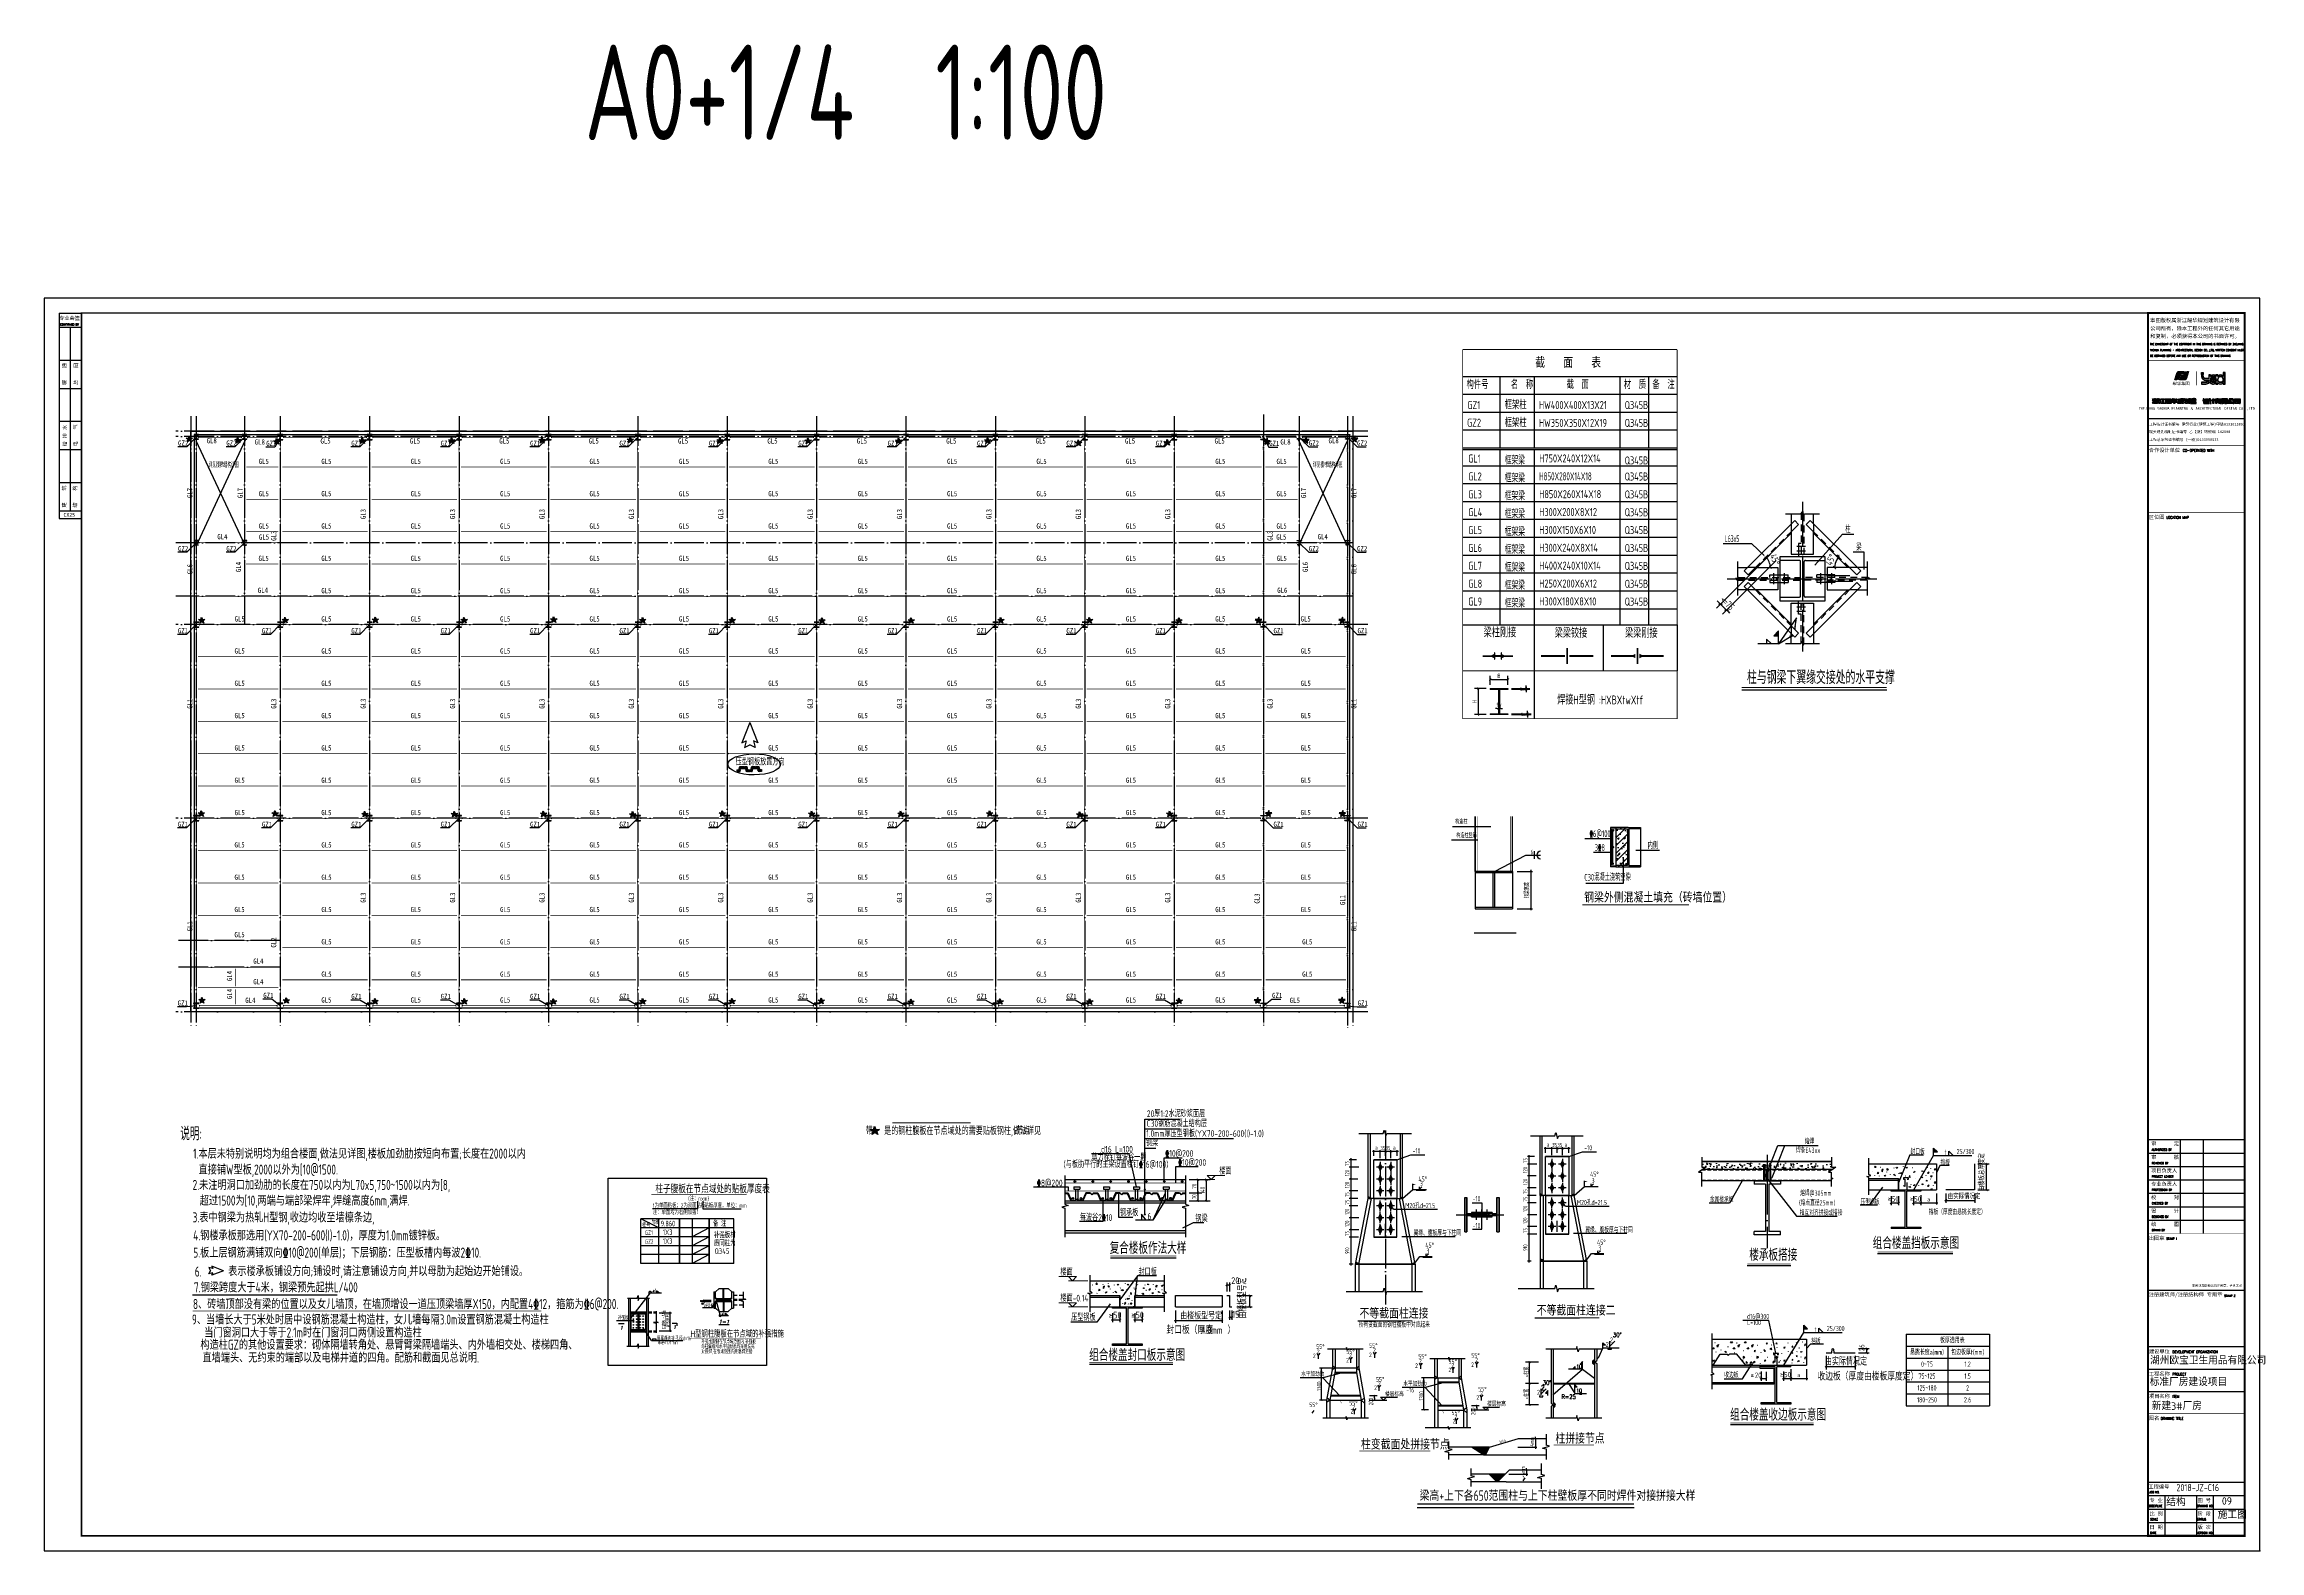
# Model space of a CAD drawing. Extents: x -138012 to 2129925, y -311560 to 0.
# Drawn here: x 929482 to 1078182, y -218864 to -117717 of the extents above; entities that cross this region are included whole.
import ezdxf
from ezdxf.enums import TextEntityAlignment as Align

# ---------------------------------------------------------------- set-up
doc = ezdxf.new("R2010")
doc.units = 0
doc.header["$LTSCALE"] = 1000
doc.header["$MEASUREMENT"] = 0
for name, pattern in [('3', [5, 3, -2]), ('ACAD_ISO02W100', [15, 12, -3]), ('ACAD_ISO04W100', [30, 24, -3, 0, -3]), ('DASH', [0.35, 0.25, -0.1]), ('DASHED', [0.75, 0.5, -0.25]), ('DASHED2', [0.375, 0.25, -0.125]), ('DOTE', [2.42, 2, -0.2, 0.02, -0.2]), ('HIDDEN', [0.375, 0.25, -0.125]), ('X', [5, 3, -2])]:
    doc.linetypes.add(name, pattern=pattern)
doc.layers.get('0').update_dxf_attribs({"linetype": 'CONTINUOUS'})
doc.layers.get('Defpoints').update_dxf_attribs({"linetype": 'CONTINUOUS'})
for name, color, linetype in [('10', 7, 'CONTINUOUS'), ('3', 3, 'CONTINUOUS'), ('510', 253, 'CONTINUOUS'), ('_7_【文字】_大', 220, 'CONTINUOUS'), ('AUDIT_I_120322110120-0', 2, 'CONTINUOUS'), ('AXIS', 3, 'CONTINUOUS'), ('BEAM_CON', 4, 'CONTINUOUS'), ('BEAM_DE', 7, 'CONTINUOUS'), ('COLU', 7, 'CONTINUOUS'), ('COLUMN', 1, 'CONTINUOUS'), ('DIM', 3, 'CONTINUOUS'), ('DIM_SYMB', 3, 'CONTINUOUS'), ('DKFW', 2, 'CONTINUOUS'), ('DOTE', 253, 'DOTE'), ('FRAMING', 2, 'CONTINUOUS'), ('Gjfh', 2, 'CONTINUOUS'), ('Gjlx', 3, 'CONTINUOUS'), ('HATCH', 200, 'CONTINUOUS'), ('LAYER1', 12, 'CONTINUOUS'), ('NUM', 7, 'CONTINUOUS'), ('PANNEL', 7, 'CONTINUOUS'), ('PUB_DIM', 3, 'CONTINUOUS'), ('PUB_TEXT', 7, 'CONTINUOUS'), ('PUB_TITLE', 4, 'CONTINUOUS'), ('REIN', 1, 'CONTINUOUS'), ('S', 2, 'CONTINUOUS'), ('S_BEAMDIMMASS', 30, 'CONTINUOUS'), ('STUD', 2, 'CONTINUOUS'), ('TEXT', 7, 'CONTINUOUS'), ('THIN', 7, 'CONTINUOUS'), ('WALL', 6, 'CONTINUOUS'), ('WELD', 7, 'CONTINUOUS'), ('XIANGTU', 7, 'CONTINUOUS'), ('Z', 4, 'CONTINUOUS'), ('主梁', 4, 'CONTINUOUS'), ('剖面', 212, 'CONTINUOUS'), ('图层1', 53, 'CONTINUOUS'), ('图框', 4, 'CONTINUOUS'), ('字符串标注', 253, 'CONTINUOUS'), ('实线', 7, 'CONTINUOUS'), ('家具', 35, 'CONTINUOUS'), ('尺寸标注', 7, 'CONTINUOUS'), ('引线', 7, 'CONTINUOUS'), ('支撑构件', 6, 'CONTINUOUS'), ('柱', 2, 'CONTINUOUS'), ('柱构件', 2, 'CONTINUOUS'), ('梁构件', 4, 'CONTINUOUS'), ('次梁', 2, 'CONTINUOUS'), ('虚线', 3, 'ACAD_ISO02W100'), ('详图构件线', 4, 'CONTINUOUS'), ('轴线', 1, 'ACAD_ISO04W100'), ('钢筋', 1, 'CONTINUOUS'), ('锚栓', 252, 'DASHED')]:
    doc.layers.add(name, color=color, linetype=linetype)
doc.styles.add('-黑体', font='simhei.ttf', dxfattribs={"width": 0.8})
doc.styles.add('_TCH_DIM', font='SIMPLEX', dxfattribs={"bigfont": 'GBCBIG'})
doc.styles.add('BZSM', font='tssdeng.shx', dxfattribs={"width": 0.6, "oblique": 5, "height": 5, "bigfont": 'tssdchn.shx'})
doc.styles.add('CPX', font='tssdeng.shx', dxfattribs={"width": 0.8, "bigfont": 'tssdchn.shx'})
doc.styles.add('DIM_FONT', font='SIMPLEX.shx', dxfattribs={"width": 0.8})
doc.styles.add('FF', font='tssdeng.shx', dxfattribs={"width": 0.7, "bigfont": 'tssdchn.shx'})
doc.styles.add('iIcon2', font='')
doc.styles.add('ITALIC', font='italic.shx', dxfattribs={"height": 135})
doc.styles.add('ITALICC', font='romans.shx', dxfattribs={"width": 0.7, "height": 65})
doc.styles.add('MIMI-TKWZ', font='romanc.shx', dxfattribs={"width": 0.75, "oblique": 15, "bigfont": 'bigfont.shx'})
doc.styles.add('SKT', font='italicc.shx', dxfattribs={"height": 135, "bigfont": 'tssdchn.shx'})
doc.styles.get("Standard").update_dxf_attribs({"font": 'GBENOR', "bigfont": 'GBCBIG'})
doc.styles.add('STYLE1', font='tssdeng.shx', dxfattribs={"height": 8, "bigfont": 'tssdchn.shx'})
doc.styles.add('TSSD_3摱搀^樟', font='Tssdeng.shx', dxfattribs={"width": 0.7, "bigfont": 'hztxt.shx'})
doc.styles.add('TSSD_Dimension', font='tssdeng.shx', dxfattribs={"width": 0.7, "bigfont": 'hztxt.shx'})
doc.styles.add('TSSD_Label', font='Tssdeng.shx', dxfattribs={"width": 0.7, "bigfont": 'hztxt.shx'})
doc.styles.add('TSSD_Norm', font='Tssdeng.shx', dxfattribs={"bigfont": 'hztxt.shx'})
doc.styles.add('TSSD_Num', font='Tssdeng.shx', dxfattribs={"width": 0.7, "bigfont": 'hztxt.shx'})
doc.styles.add('TSSD_REIN', font='tssdeng.shx', dxfattribs={"width": 0.7, "bigfont": 'tssdchn.shx'})
doc.styles.add('图框艺术体', font='simhei.ttf', dxfattribs={"width": 0.9})
doc.styles.add('大字-双线字', font='tssdeng2.shx', dxfattribs={"width": 0.7, "bigfont": 'hztxt.shx'})
doc.styles.add('宋体', font='', dxfattribs={"width": 0.8})
doc.styles.get('iIcon2').set_extended_font_data('SimSun')
doc.styles.get('宋体').set_extended_font_data('SimSun')
doc.dimstyles.new('TSSD_100_1', dxfattribs={"dimscale": 100, "dimtxt": 3.5, "dimasz": 1, "dimexe": 1, "dimexo": 2.5, "dimgap": 1, "dimtad": 1, "dimdec": 0, "dimlfac": 100, "dimzin": 0, "dimdsep": 46, "dimtxsty": 'TSSD_Dimension', "dimblk": 'ARCHTICK', "dimcen": 0, "dimdle": 1, "dimclrt": 7, "dimadec": 0, "dimazin": 0, "dimtfac": 1, "dimtdec": 0, "dimtix": 1, "dimtmove": 2, "dimatfit": 3, "dimfxl": 0, "dimtolj": 1, "dimtzin": 0, "dimarcsym": 0})
doc.dimstyles.new('TSSD_100_100', dxfattribs={"dimtxt": 300, "dimasz": 100, "dimexe": 250, "dimexo": 250, "dimgap": 100, "dimtad": 1, "dimdec": 0, "dimzin": 0, "dimdsep": 46, "dimtxsty": 'TSSD_Dimension', "dimblk": '_TSDBK', "dimcen": 0, "dimclrt": 7, "dimadec": 0, "dimazin": 0, "dimtfac": 1, "dimtdec": 0, "dimtix": 1, "dimtmove": 2, "dimatfit": 3, "dimldrblk": '_TSDBK', "dimfxl": 0, "dimtolj": 1, "dimtzin": 0, "dimarcsym": 0})
doc.dimstyles.new('TSSD_10_100', dxfattribs={"dimtxt": 300, "dimasz": 100, "dimexe": 100, "dimexo": 250, "dimgap": 100, "dimtad": 1, "dimdec": 0, "dimlfac": 0.1, "dimzin": 0, "dimdsep": 46, "dimtxsty": 'TSSD_REIN', "dimblk": 'ARCHTICK', "dimcen": 0, "dimdle": 100, "dimclrt": 7, "dimadec": 0, "dimazin": 0, "dimtfac": 1, "dimtdec": 0, "dimtix": 1, "dimtmove": 2, "dimatfit": 3, "dimfxl": 0, "dimtolj": 1, "dimtzin": 0, "dimarcsym": 0})
doc.dimstyles.new('TSSD_15_100', dxfattribs={"dimtxt": 280, "dimasz": 100, "dimexe": 100, "dimexo": 250, "dimgap": 100, "dimtad": 1, "dimdec": 0, "dimlfac": 0.15, "dimzin": 0, "dimdsep": 46, "dimtxsty": 'TSSD_Dimension', "dimblk": 'ARCHTICK', "dimcen": 0, "dimdle": 100, "dimclrt": 7, "dimadec": 0, "dimazin": 0, "dimtfac": 1, "dimtdec": 0, "dimtix": 1, "dimtmove": 2, "dimatfit": 3, "dimfxl": 0, "dimtolj": 1, "dimtzin": 0, "dimarcsym": 0})
doc.dimstyles.new('TSSD_50_1', dxfattribs={"dimscale": 100, "dimtxt": 3, "dimasz": 1, "dimexe": 1, "dimexo": 2.5, "dimgap": 1, "dimtad": 1, "dimdec": 0, "dimlfac": 50, "dimzin": 0, "dimdsep": 46, "dimtxsty": 'TSSD_REIN', "dimblk": 'ARCHTICK', "dimcen": 0, "dimdle": 1, "dimclrt": 7, "dimadec": 0, "dimazin": 0, "dimtfac": 1, "dimtdec": 0, "dimtix": 1, "dimtmove": 2, "dimatfit": 3, "dimfxl": 0, "dimtolj": 1, "dimtzin": 0, "dimarcsym": 0})
doc.dimstyles.new('TSSD_LEADER_STYLE_2.0', dxfattribs={"dimtxt": 7, "dimasz": 2, "dimexe": 2, "dimexo": 5, "dimgap": 0.09, "dimtad": 0, "dimtih": 1, "dimtoh": 1, "dimdec": 4, "dimzin": 0, "dimdsep": 46, "dimtxsty": 'Standard', "dimcen": 0.09, "dimdle": 2, "dimclrt": 7, "dimadec": 0, "dimazin": 0, "dimtfac": 1, "dimtdec": 4, "dimtofl": 0, "dimtmove": 0, "dimatfit": 3, "dimfxl": 0, "dimtolj": 1, "dimtzin": 0, "dimarcsym": 0})
doc.dimstyles.new('W10', dxfattribs={"dimtxt": 2.5, "dimasz": 2, "dimexe": 0.5, "dimexo": 3, "dimgap": 0.8, "dimtad": 1, "dimdec": 0, "dimlfac": 10, "dimzin": 0, "dimdsep": 46, "dimtxsty": 'Standard', "dimcen": 0.09, "dimdle": 0.5, "dimadec": 0, "dimazin": 0, "dimtfac": 1, "dimtdec": 4, "dimtofl": 0, "dimtmove": 2, "dimatfit": 3, "dimfxl": 0, "dimtolj": 1, "dimtzin": 0, "dimarcsym": 0})
pattern_1 = [(50, (938552.76, -295287.44), (717.2602, -62.7521), [75, -825]), (355, (938552.76, -295287.44), (-138.7513, 752.192), [60, -660]), (100.4514, (938612.5, -295292.7), (578.5094, 689.4395), [63.7402, -701.142]), (46.1842, (938552.8, -295087.4), (1067.241, -165.519), [112.5, -1237.5]), (96.6356, (938641.7, -295101.2), (934.663, 974.118), [95.61, -1051.713]), (351.1842, (938552.8, -295087.4), (934.662, 974.119), [90, -990]), (21, (938652.76, -295137.44), (596.907, -402.619), [75, -825]), (326, (938652.76, -295137.44), (243.3153, 725.15), [60, -660]), (71.4514, (938702.5, -295171), (840.2226, 322.5305), [63.7402, -701.142]), (37.5, (938552.76, -295287.44), (12.15986, 332.89385), [0, -652, 0, -670, 0, -662.5]), (7.5, (938552.76, -295287.44), (263.0695, 394.4117), [0, -382, 0, -637, 0, -252.5]), (327.5, (938329.76, -295287.44), (533.82244, -22.55487), [0, -250, 0, -780, 0, -1035]), (317.5, (938229.76, -295287.44), (583.1862, 100.105), [0, -325, 0, -518, 0, -735])]

# ---------------------------------------------------------------- blocks, each defined once
blk = doc.blocks.new('JD')
at = {"layer": 'DKFW', "linetype": 'Continuous'}
for p, q in [((-757, 162), (-669, 0)), ((-551, 110), (-757, 162)), ((-610, 242), (-551, 110)), ((0, 0), (-610, 242)), ((0, 0), (-610, -242)), ((-757, -162), (-669, 0)), ((-551, -110), (-757, -162)), ((-610, -242), (-551, -110))]:
    blk.add_line(p, q, dxfattribs=at)
blk = doc.blocks.new('754674567')
at = {"layer": 'HATCH', "linetype": 'DASH'}
h = blk.add_hatch(dxfattribs=at)
h.set_pattern_fill('ANSI31', scale=200, angle=720.18229, style=0)
h.set_pattern_definition([(45.182286, (991637.776, -316400.6), (-17.733821, 17.621339), [])])
h.paths.add_polyline_path([(990353, -268830), (990414, -269046), (990653, -269045), (990652, -268912), (990516, -268912), (990456, -268697), (989986, -268698), (989927, -268914), (989716, -268915), (989656, -268699), (989186, -268701), (989127, -268917), (988996, -268917), (988996, -269050), (989206, -269049), (989265, -268833), (989565, -268832), (989626, -269048), (990014, -269047), (990073, -268831)])
at = {"layer": 'HATCH', "color": 7, "linetype": 'Continuous'}
for p, q in [((989265, -268833), (989565, -268832)), ((989565, -268832), (989626, -269048)), ((990073, -268831), (990353, -268830))]:
    blk.add_line(p, q, dxfattribs=at)
at = {"layer": 'HATCH', "color": 7, "linetype": 'DASH'}
blk.add_line((990014, -269047), (990073, -268831), dxfattribs=at)
blk.add_lwpolyline([(988996, -268917), (989127, -268917), (989186, -268701), (989656, -268699), (989716, -268915), (989927, -268914), (989986, -268698), (990456, -268697), (990516, -268912), (990652, -268912), (990652, -268913), (990653, -269044), (990652, -269045), (990414, -269046)], dxfattribs=at)
at = {"layer": '梁构件'}
blk.add_ellipse((990151, -268555), major_axis=(1760, 6), ratio=0.4014679, start_param=3.1415927, end_param=9.424778, dxfattribs=at)
at = {"color": 7, "xscale": 2.211300006543752, "yscale": 2.211300006543752, "zscale": 2.211300006543752, "rotation": 90}
blk.add_blockref('JD', (989868, -265756), dxfattribs=at)
at = {"layer": 'TEXT', "color": 7, "linetype": 'Continuous', "style": 'TSSD_REIN', "width": 0.7}
blk.add_text('压型钢板放置方向', height=450, dxfattribs=at).set_placement((988916, -268620))
blk = doc.blocks.new('CC')
blk.add_line((-24, 0), (24, 0))
at = {"layer": 'FRAMING', "color": 6}
blk.add_line((-18, -18), (18, 18), dxfattribs=at)
blk = doc.blocks.new('6456456356')
h = blk.add_hatch(color=256)
h.paths.add_polyline_path([(254430, 73227), (254333, 73227), (254311, 73149), (254395, 73092), (254464, 73140)])
h.paths.add_polyline_path([(254515, 73012), (254464, 73140), (254395, 73092)])
h.paths.add_polyline_path([(254395, 73092), (254311, 73149), (254273, 73007)])
h.paths.add_polyline_path([(254195, 73227), (254311, 73149), (254333, 73227)])
h.paths.add_polyline_path([(254464, 73140), (254589, 73227), (254430, 73227)])
h.paths.add_polyline_path([(254372, 73373), (254333, 73227), (254430, 73227)])
at = {"layer": 'PUB_DIM'}
for p, q in [((254195, 73227), (254589, 73227)), ((254515, 73012), (254195, 73227)), ((254273, 73007), (254372, 73373)), ((254589, 73227), (254273, 73007)), ((254372, 73373), (254515, 73012))]:
    blk.add_line(p, q, dxfattribs=at)
blk = doc.blocks.new('_TSDBK')
blk.add_line((-1, 0), (0, 0))
at = {"const_width": 0.5}
blk.add_lwpolyline([(-0.7, -0.7), (0.7, 0.7)], dxfattribs=at)
blk = doc.blocks.new('*D18')
at = {"layer": 'Defpoints', "color": 0}
for p in [(1006081, -193951), (1006919, -193951), (1006081, -194831)]:
    blk.add_point(p, dxfattribs=at)
at = {"layer": 'DIM', "color": 0, "lineweight": -2}
for p, q in [((1006331, -193951), (1007169, -193951)), ((1006919, -194731), (1006919, -194051)), ((1006331, -194831), (1007169, -194831))]:
    blk.add_line(p, q, dxfattribs=at)
at = {"layer": 'DIM', "color": 0, "lineweight": -2, "xscale": 100, "yscale": 100, "zscale": 100}
for p, rotation in [((1006919, -193951), 90), ((1006919, -194831), 270)]:
    blk.add_blockref('_TSDBK', p, dxfattribs=dict(at, rotation=rotation))
at = {"layer": 'DIM', "color": 7, "insert": (1006669, -194391), "char_height": 300, "attachment_point": 5, "rotation": 90, "style": 'TSSD_Dimension'}
blk.add_mtext('\\A1;70', dxfattribs=at)
blk = doc.blocks.new('*D19')
at = {"layer": 'Defpoints', "color": 0}
for p in [(1006081, -194831), (1006081, -195377), (1006919, -195377)]:
    blk.add_point(p, dxfattribs=at)
at = {"layer": 'DIM', "color": 0, "lineweight": -2}
for p, q in [((1006331, -194831), (1007169, -194831)), ((1006331, -195377), (1007169, -195377)), ((1006919, -194931), (1006919, -195277))]:
    blk.add_line(p, q, dxfattribs=at)
at = {"layer": 'DIM', "color": 0, "lineweight": -2, "xscale": 100, "yscale": 100, "zscale": 100}
for p, rotation in [((1006919, -194831), 90), ((1006919, -195377), 270)]:
    blk.add_blockref('_TSDBK', p, dxfattribs=dict(at, rotation=rotation))
at = {"layer": 'DIM', "color": 7, "insert": (1006669, -195104), "char_height": 300, "attachment_point": 5, "rotation": 90, "style": 'TSSD_Dimension'}
blk.add_mtext('\\A1;70', dxfattribs=at)
blk = doc.blocks.new('*D20')
at = {"layer": 'Defpoints', "color": 0}
for p in [(1006081, -193951), (1006081, -195377), (1007479, -195377)]:
    blk.add_point(p, dxfattribs=at)
at = {"layer": 'DIM', "color": 0, "lineweight": -2}
for p, q in [((1006331, -193951), (1007729, -193951)), ((1007479, -194051), (1007479, -195277)), ((1006331, -195377), (1007729, -195377))]:
    blk.add_line(p, q, dxfattribs=at)
at = {"layer": 'DIM', "color": 0, "lineweight": -2, "xscale": 100, "yscale": 100, "zscale": 100}
for p, rotation in [((1007479, -193951), 90), ((1007479, -195377), 270)]:
    blk.add_blockref('_TSDBK', p, dxfattribs=dict(at, rotation=rotation))
at = {"layer": 'DIM', "color": 7, "insert": (1007229, -194664), "char_height": 300, "attachment_point": 5, "rotation": 90, "style": 'TSSD_Dimension'}
blk.add_mtext('\\A1;140', dxfattribs=at)
blk = doc.blocks.new('*X17')
at = {"color": 0, "linetype": 'Continuous'}
for p, q in [((14338, 3725), (14387, 3725)), ((14338, 3720), (14388, 3720)), ((14338, 3715), (14387, 3715)), ((14339, 3710), (14386, 3710)), ((14340, 3730), (14385, 3730)), ((14340, 3709), (14340, 3730)), ((14342, 3705), (14383, 3705)), ((14343, 3735), (14382, 3735)), ((14345, 3701), (14345, 3737)), ((14347, 3700), (14379, 3700)), ((14349, 3740), (14376, 3740)), ((14350, 3698), (14350, 3741)), ((14355, 3695), (14355, 3743)), ((14356, 3695), (14369, 3695)), ((14360, 3694), (14360, 3744)), ((14365, 3694), (14365, 3744)), ((14370, 3695), (14370, 3743)), ((14375, 3697), (14375, 3741)), ((14380, 3701), (14380, 3737)), ((14385, 3708), (14385, 3730))]:
    blk.add_line(p, q, dxfattribs=at)
blk = doc.blocks.new('_ArchTick')
at = {"color": 0, "linetype": 'ByBlock', "const_width": 0.4}
blk.add_lwpolyline([(-0.5, -0.5), (0.5, 0.5)], dxfattribs=at)
blk = doc.blocks.new('_WELD004')
at = {"color": 0, "linetype": 'ByBlock'}
for p, q in [((0, 1), (1, 0)), ((0, 0), (0, 1))]:
    blk.add_line(p, q, dxfattribs=at)
blk = doc.blocks.new('_Weld001')
at = {"linetype": 'ByBlock'}
blk.add_hatch(color=0, dxfattribs=at).paths.add_polyline_path([(0, 1), (0, 0.5), (0.5, 0.5)])
at = {"color": 0, "linetype": 'ByBlock'}
for p, q in [((0, 1), (0.5, 0.5)), ((0, 0), (0, 1)), ((0, 0.5), (0.5, 0.5))]:
    blk.add_line(p, q, dxfattribs=at)
blk = doc.blocks.new('*D25')
at = {"layer": 'Defpoints', "color": 0}
for p in [(1028130, -211914), (1028439, -211326), (1029571, -211914)]:
    blk.add_point(p, dxfattribs=at)
at = {"layer": 'DIM', "color": 0, "lineweight": -2}
for p, q in [((1028380, -211914), (1029671, -211914)), ((1028689, -211326), (1029671, -211326)), ((1029571, -211326), (1029571, -211226)), ((1029571, -211326), (1029571, -211914)), ((1029571, -211914), (1029571, -212014))]:
    blk.add_line(p, q, dxfattribs=at)
at = {"layer": 'DIM', "color": 0, "lineweight": -2, "xscale": 100, "yscale": 100, "zscale": 100}
for p, rotation in [((1029571, -211326), 270), ((1029571, -211914), 90)]:
    blk.add_blockref('_ArchTick', p, dxfattribs=dict(at, rotation=rotation))
at = {"layer": 'DIM', "color": 7, "insert": (1029331, -211620), "char_height": 280, "attachment_point": 5, "rotation": 90, "style": 'TSSD_Dimension'}
blk.add_mtext('\\A1;>4mm', dxfattribs=at)
blk = doc.blocks.new('*D26')
at = {"layer": 'Defpoints', "color": 0}
for p in [(1027528, -213732), (1027836, -213424), (1028968, -213732)]:
    blk.add_point(p, dxfattribs=at)
at = {"layer": 'DIM', "color": 0, "lineweight": -2}
for p, q in [((1027778, -213732), (1029068, -213732)), ((1028086, -213424), (1029068, -213424)), ((1028968, -213424), (1028968, -213324)), ((1028968, -213424), (1028968, -213732)), ((1028968, -213732), (1028968, -213832))]:
    blk.add_line(p, q, dxfattribs=at)
at = {"layer": 'DIM', "color": 0, "lineweight": -2, "xscale": 100, "yscale": 100, "zscale": 100}
for p, rotation in [((1028968, -213424), 270), ((1028968, -213732), 90)]:
    blk.add_blockref('_ArchTick', p, dxfattribs=dict(at, rotation=rotation))
at = {"layer": 'DIM', "color": 7, "insert": (1028728, -213578), "char_height": 280, "attachment_point": 5, "rotation": 90, "style": 'TSSD_Dimension'}
blk.add_mtext('\\A1;<4mm', dxfattribs=at)
blk = doc.blocks.new('*D27')
at = {"layer": 'Defpoints', "color": 0}
for p in [(1019852, -192067), (1019852, -192759), (1020277, -192609)]:
    blk.add_point(p, dxfattribs=at)
at = {"layer": 'DIM', "color": 0, "lineweight": -2}
for p, q in [((1020377, -192067), (1019752, -192067)), ((1019852, -192509), (1019852, -191967)), ((1020277, -192359), (1020277, -191967))]:
    blk.add_line(p, q, dxfattribs=at)
at = {"layer": 'DIM', "color": 0, "lineweight": -2, "xscale": 100, "yscale": 100, "zscale": 100, "rotation": 180}
blk.add_blockref('_ArchTick', (1019852, -192067), dxfattribs=at)
at = {"layer": 'DIM', "color": 0, "lineweight": -2, "xscale": 100, "yscale": 100, "zscale": 100}
blk.add_blockref('_ArchTick', (1020277, -192067), dxfattribs=at)
at = {"layer": 'DIM', "color": 7, "insert": (1020099, -191802), "char_height": 280, "attachment_point": 5, "style": 'TSSD_Dimension'}
blk.add_mtext('\\A1;a', dxfattribs=at)
blk = doc.blocks.new('*D28')
at = {"layer": 'Defpoints', "color": 0}
for p in [(1019502, -192067), (1019502, -192609), (1019852, -192759)]:
    blk.add_point(p, dxfattribs=at)
at = {"layer": 'DIM', "color": 0, "lineweight": -2}
for p, q in [((1019502, -192067), (1019402, -192067)), ((1019502, -192359), (1019502, -191967)), ((1019852, -192067), (1019502, -192067)), ((1019852, -192509), (1019852, -191967)), ((1019852, -192067), (1019952, -192067))]:
    blk.add_line(p, q, dxfattribs=at)
at = {"layer": 'DIM', "color": 0, "lineweight": -2, "xscale": 100, "yscale": 100, "zscale": 100}
blk.add_blockref('_ArchTick', (1019502, -192067), dxfattribs=at)
at = {"layer": 'DIM', "color": 0, "lineweight": -2, "xscale": 100, "yscale": 100, "zscale": 100, "rotation": 180}
blk.add_blockref('_ArchTick', (1019852, -192067), dxfattribs=at)
at = {"layer": 'DIM', "color": 7, "insert": (1019677, -191827), "char_height": 280, "attachment_point": 5, "style": 'TSSD_Dimension'}
blk.add_mtext('\\A1;35', dxfattribs=at)
blk = doc.blocks.new('*D29')
at = {"layer": 'Defpoints', "color": 0}
for p in [(1017959, -193109), (1017171, -193909), (1017905, -193909)]:
    blk.add_point(p, dxfattribs=at)
at = {"layer": 'DIM', "color": 0, "lineweight": -2}
for p, q in [((1017709, -193109), (1017071, -193109)), ((1017171, -193009), (1017171, -194009)), ((1017655, -193909), (1017071, -193909))]:
    blk.add_line(p, q, dxfattribs=at)
at = {"layer": 'DIM', "color": 0, "lineweight": -2, "xscale": 100, "yscale": 100, "zscale": 100}
for p, rotation in [((1017171, -193109), 90), ((1017171, -193909), 270)]:
    blk.add_blockref('_ArchTick', p, dxfattribs=dict(at, rotation=rotation))
at = {"layer": 'DIM', "color": 7, "insert": (1016931, -193509), "char_height": 280, "attachment_point": 5, "rotation": 90, "style": 'TSSD_Dimension'}
blk.add_mtext('\\A1;120', dxfattribs=at)
blk = doc.blocks.new('*D30')
at = {"layer": 'Defpoints', "color": 0}
for p in [(1017171, -194709), (1017905, -193909), (1017905, -194709)]:
    blk.add_point(p, dxfattribs=at)
at = {"layer": 'DIM', "color": 0, "lineweight": -2}
for p, q in [((1017655, -193909), (1017071, -193909)), ((1017655, -194709), (1017071, -194709)), ((1017171, -193809), (1017171, -194809))]:
    blk.add_line(p, q, dxfattribs=at)
at = {"layer": 'DIM', "color": 0, "lineweight": -2, "xscale": 100, "yscale": 100, "zscale": 100}
for p, rotation in [((1017171, -193909), 90), ((1017171, -194709), 270)]:
    blk.add_blockref('_ArchTick', p, dxfattribs=dict(at, rotation=rotation))
at = {"layer": 'DIM', "color": 7, "insert": (1016931, -194309), "char_height": 280, "attachment_point": 5, "rotation": 90, "style": 'TSSD_Dimension'}
blk.add_mtext('\\A1;120', dxfattribs=at)
blk = doc.blocks.new('*D31')
at = {"layer": 'Defpoints', "color": 0}
for p in [(1017171, -197309), (1017905, -196509), (1017959, -197309)]:
    blk.add_point(p, dxfattribs=at)
at = {"layer": 'DIM', "color": 0, "lineweight": -2}
for p, q in [((1017655, -196509), (1017071, -196509)), ((1017709, -197309), (1017071, -197309)), ((1017171, -196409), (1017171, -197409))]:
    blk.add_line(p, q, dxfattribs=at)
at = {"layer": 'DIM', "color": 0, "lineweight": -2, "xscale": 100, "yscale": 100, "zscale": 100}
for p, rotation in [((1017171, -196509), 90), ((1017171, -197309), 270)]:
    blk.add_blockref('_ArchTick', p, dxfattribs=dict(at, rotation=rotation))
at = {"layer": 'DIM', "color": 7, "insert": (1016931, -196909), "char_height": 280, "attachment_point": 5, "rotation": 90, "style": 'TSSD_Dimension'}
blk.add_mtext('\\A1;120', dxfattribs=at)
blk = doc.blocks.new('*D32')
at = {"layer": 'Defpoints', "color": 0}
for p in [(1017905, -197309), (1017171, -197809), (1017805, -197809)]:
    blk.add_point(p, dxfattribs=at)
at = {"layer": 'DIM', "color": 0, "lineweight": -2}
for p, q in [((1017655, -197309), (1017071, -197309)), ((1017171, -197209), (1017171, -197909)), ((1017555, -197809), (1017071, -197809))]:
    blk.add_line(p, q, dxfattribs=at)
at = {"layer": 'DIM', "color": 0, "lineweight": -2, "xscale": 100, "yscale": 100, "zscale": 100}
for p, rotation in [((1017171, -197309), 90), ((1017171, -197809), 270)]:
    blk.add_blockref('_ArchTick', p, dxfattribs=dict(at, rotation=rotation))
at = {"layer": 'DIM', "color": 7, "insert": (1016931, -197559), "char_height": 280, "attachment_point": 5, "rotation": 90, "style": 'TSSD_Dimension'}
blk.add_mtext('\\A1;75', dxfattribs=at)
blk = doc.blocks.new('*D33')
at = {"layer": 'Defpoints', "color": 0}
for p in [(1017905, -195709), (1017171, -196509), (1017959, -196509)]:
    blk.add_point(p, dxfattribs=at)
at = {"layer": 'DIM', "color": 0, "lineweight": -2}
for p, q in [((1017655, -195709), (1017071, -195709)), ((1017171, -195609), (1017171, -196609)), ((1017709, -196509), (1017071, -196509))]:
    blk.add_line(p, q, dxfattribs=at)
at = {"layer": 'DIM', "color": 0, "lineweight": -2, "xscale": 100, "yscale": 100, "zscale": 100}
for p, rotation in [((1017171, -195709), 90), ((1017171, -196509), 270)]:
    blk.add_blockref('_ArchTick', p, dxfattribs=dict(at, rotation=rotation))
at = {"layer": 'DIM', "color": 7, "insert": (1016931, -196109), "char_height": 280, "attachment_point": 5, "rotation": 90, "style": 'TSSD_Dimension'}
blk.add_mtext('\\A1;120', dxfattribs=at)
blk = doc.blocks.new('*D34')
at = {"layer": 'Defpoints', "color": 0}
for p in [(1017905, -194709), (1017171, -195209), (1017905, -195209)]:
    blk.add_point(p, dxfattribs=at)
at = {"layer": 'DIM', "color": 0, "lineweight": -2}
for p, q in [((1017655, -194709), (1017071, -194709)), ((1017171, -194609), (1017171, -195309)), ((1017655, -195209), (1017071, -195209))]:
    blk.add_line(p, q, dxfattribs=at)
at = {"layer": 'DIM', "color": 0, "lineweight": -2, "xscale": 100, "yscale": 100, "zscale": 100}
for p, rotation in [((1017171, -194709), 90), ((1017171, -195209), 270)]:
    blk.add_blockref('_ArchTick', p, dxfattribs=dict(at, rotation=rotation))
at = {"layer": 'DIM', "color": 7, "insert": (1016931, -194959), "char_height": 280, "attachment_point": 5, "rotation": 90, "style": 'TSSD_Dimension'}
blk.add_mtext('\\A1;75', dxfattribs=at)
blk = doc.blocks.new('*D35')
at = {"layer": 'Defpoints', "color": 0}
for p in [(1017171, -195709), (1017905, -195209), (1017905, -195709)]:
    blk.add_point(p, dxfattribs=at)
at = {"layer": 'DIM', "color": 0, "lineweight": -2}
for p, q in [((1017655, -195209), (1017071, -195209)), ((1017655, -195709), (1017071, -195709)), ((1017171, -195109), (1017171, -195809))]:
    blk.add_line(p, q, dxfattribs=at)
at = {"layer": 'DIM', "color": 0, "lineweight": -2, "xscale": 100, "yscale": 100, "zscale": 100}
for p, rotation in [((1017171, -195209), 90), ((1017171, -195709), 270)]:
    blk.add_blockref('_ArchTick', p, dxfattribs=dict(at, rotation=rotation))
at = {"layer": 'DIM', "color": 7, "insert": (1016931, -195459), "char_height": 280, "attachment_point": 5, "rotation": 90, "style": 'TSSD_Dimension'}
blk.add_mtext('\\A1;75', dxfattribs=at)
blk = doc.blocks.new('*D36')
at = {"layer": 'Defpoints', "color": 0}
for p in [(1017171, -193109), (1017805, -192609), (1017905, -193109)]:
    blk.add_point(p, dxfattribs=at)
at = {"layer": 'DIM', "color": 0, "lineweight": -2}
for p, q in [((1017555, -192609), (1017071, -192609)), ((1017655, -193109), (1017071, -193109)), ((1017171, -192509), (1017171, -193209))]:
    blk.add_line(p, q, dxfattribs=at)
at = {"layer": 'DIM', "color": 0, "lineweight": -2, "xscale": 100, "yscale": 100, "zscale": 100}
for p, rotation in [((1017171, -192609), 90), ((1017171, -193109), 270)]:
    blk.add_blockref('_ArchTick', p, dxfattribs=dict(at, rotation=rotation))
at = {"layer": 'DIM', "color": 7, "insert": (1016931, -192859), "char_height": 280, "attachment_point": 5, "rotation": 90, "style": 'TSSD_Dimension'}
blk.add_mtext('\\A1;75', dxfattribs=at)
blk = doc.blocks.new('*D37')
at = {"layer": 'Defpoints', "color": 0}
for p in [(1017952, -197809), (1017171, -199625), (1017583, -199625)]:
    blk.add_point(p, dxfattribs=at)
at = {"layer": 'DIM', "color": 0, "lineweight": -2}
for p, q in [((1017171, -197709), (1017171, -199725)), ((1017702, -197809), (1017071, -197809)), ((1017333, -199625), (1017071, -199625))]:
    blk.add_line(p, q, dxfattribs=at)
at = {"layer": 'DIM', "color": 0, "lineweight": -2, "xscale": 100, "yscale": 100, "zscale": 100}
for p, rotation in [((1017171, -197809), 90), ((1017171, -199625), 270)]:
    blk.add_blockref('_ArchTick', p, dxfattribs=dict(at, rotation=rotation))
at = {"layer": 'DIM', "color": 7, "insert": (1016931, -198717), "char_height": 280, "attachment_point": 5, "rotation": 90, "style": 'TSSD_Dimension'}
blk.add_mtext('\\A1;910', dxfattribs=at)
blk = doc.blocks.new('*D38')
at = {"layer": 'Defpoints', "color": 0}
for p in [(1018727, -192067), (1018727, -192609), (1019152, -192759)]:
    blk.add_point(p, dxfattribs=at)
at = {"layer": 'DIM', "color": 0, "lineweight": -2}
for p, q in [((1019252, -192067), (1018627, -192067)), ((1018727, -192359), (1018727, -191967)), ((1019152, -192509), (1019152, -191967))]:
    blk.add_line(p, q, dxfattribs=at)
at = {"layer": 'DIM', "color": 0, "lineweight": -2, "xscale": 100, "yscale": 100, "zscale": 100, "rotation": 180}
blk.add_blockref('_ArchTick', (1018727, -192067), dxfattribs=at)
at = {"layer": 'DIM', "color": 0, "lineweight": -2, "xscale": 100, "yscale": 100, "zscale": 100}
blk.add_blockref('_ArchTick', (1019152, -192067), dxfattribs=at)
at = {"layer": 'DIM', "color": 7, "insert": (1018897, -191802), "char_height": 280, "attachment_point": 5, "style": 'TSSD_Dimension'}
blk.add_mtext('\\A1;a', dxfattribs=at)
blk = doc.blocks.new('*D39')
at = {"layer": 'Defpoints', "color": 0}
for p in [(1019152, -192067), (1019152, -192759), (1019502, -192609)]:
    blk.add_point(p, dxfattribs=at)
at = {"layer": 'DIM', "color": 0, "lineweight": -2}
for p, q in [((1019152, -192067), (1019052, -192067)), ((1019152, -192509), (1019152, -191967)), ((1019502, -192067), (1019152, -192067)), ((1019502, -192359), (1019502, -191967)), ((1019502, -192067), (1019602, -192067))]:
    blk.add_line(p, q, dxfattribs=at)
at = {"layer": 'DIM', "color": 0, "lineweight": -2, "xscale": 100, "yscale": 100, "zscale": 100}
blk.add_blockref('_ArchTick', (1019152, -192067), dxfattribs=at)
at = {"layer": 'DIM', "color": 0, "lineweight": -2, "xscale": 100, "yscale": 100, "zscale": 100, "rotation": 180}
blk.add_blockref('_ArchTick', (1019502, -192067), dxfattribs=at)
at = {"layer": 'DIM', "color": 7, "insert": (1019327, -191827), "char_height": 280, "attachment_point": 5, "style": 'TSSD_Dimension'}
blk.add_mtext('\\A1;35', dxfattribs=at)
blk = doc.blocks.new('*D40')
at = {"layer": 'Defpoints', "color": 0}
for p in [(1031377, -191863), (1031377, -192555), (1031802, -192405)]:
    blk.add_point(p, dxfattribs=at)
at = {"layer": 'DIM', "color": 0, "lineweight": -2}
for p, q in [((1031377, -192305), (1031377, -191763)), ((1031802, -192155), (1031802, -191763)), ((1031902, -191863), (1031277, -191863))]:
    blk.add_line(p, q, dxfattribs=at)
at = {"layer": 'DIM', "color": 0, "lineweight": -2, "xscale": 100, "yscale": 100, "zscale": 100, "rotation": 180}
blk.add_blockref('_ArchTick', (1031377, -191863), dxfattribs=at)
at = {"layer": 'DIM', "color": 0, "lineweight": -2, "xscale": 100, "yscale": 100, "zscale": 100}
blk.add_blockref('_ArchTick', (1031802, -191863), dxfattribs=at)
at = {"layer": 'DIM', "color": 7, "insert": (1031624, -191598), "char_height": 280, "attachment_point": 5, "style": 'TSSD_Dimension'}
blk.add_mtext('\\A1;a', dxfattribs=at)
blk = doc.blocks.new('*D41')
at = {"layer": 'Defpoints', "color": 0}
for p in [(1031027, -191863), (1031027, -192405), (1031377, -192555)]:
    blk.add_point(p, dxfattribs=at)
at = {"layer": 'DIM', "color": 0, "lineweight": -2}
for p, q in [((1031027, -192155), (1031027, -191763)), ((1031377, -192305), (1031377, -191763)), ((1031027, -191863), (1030927, -191863)), ((1031377, -191863), (1031027, -191863)), ((1031377, -191863), (1031477, -191863))]:
    blk.add_line(p, q, dxfattribs=at)
at = {"layer": 'DIM', "color": 0, "lineweight": -2, "xscale": 100, "yscale": 100, "zscale": 100}
blk.add_blockref('_ArchTick', (1031027, -191863), dxfattribs=at)
at = {"layer": 'DIM', "color": 0, "lineweight": -2, "xscale": 100, "yscale": 100, "zscale": 100, "rotation": 180}
blk.add_blockref('_ArchTick', (1031377, -191863), dxfattribs=at)
at = {"layer": 'DIM', "color": 7, "insert": (1031202, -191623), "char_height": 280, "attachment_point": 5, "style": 'TSSD_Dimension'}
blk.add_mtext('\\A1;35', dxfattribs=at)
blk = doc.blocks.new('*D42')
at = {"layer": 'Defpoints', "color": 0}
for p in [(1029915, -192905), (1029126, -193705), (1029861, -193705)]:
    blk.add_point(p, dxfattribs=at)
at = {"layer": 'DIM', "color": 0, "lineweight": -2}
for p, q in [((1029665, -192905), (1029026, -192905)), ((1029126, -192805), (1029126, -193805)), ((1029611, -193705), (1029026, -193705))]:
    blk.add_line(p, q, dxfattribs=at)
at = {"layer": 'DIM', "color": 0, "lineweight": -2, "xscale": 100, "yscale": 100, "zscale": 100}
for p, rotation in [((1029126, -192905), 90), ((1029126, -193705), 270)]:
    blk.add_blockref('_ArchTick', p, dxfattribs=dict(at, rotation=rotation))
at = {"layer": 'DIM', "color": 7, "insert": (1028886, -193305), "char_height": 280, "attachment_point": 5, "rotation": 90, "style": 'TSSD_Dimension'}
blk.add_mtext('\\A1;120', dxfattribs=at)
blk = doc.blocks.new('*D43')
at = {"layer": 'Defpoints', "color": 0}
for p in [(1029126, -194505), (1029861, -193705), (1029861, -194505)]:
    blk.add_point(p, dxfattribs=at)
at = {"layer": 'DIM', "color": 0, "lineweight": -2}
for p, q in [((1029611, -193705), (1029026, -193705)), ((1029611, -194505), (1029026, -194505)), ((1029126, -193605), (1029126, -194605))]:
    blk.add_line(p, q, dxfattribs=at)
at = {"layer": 'DIM', "color": 0, "lineweight": -2, "xscale": 100, "yscale": 100, "zscale": 100}
for p, rotation in [((1029126, -193705), 90), ((1029126, -194505), 270)]:
    blk.add_blockref('_ArchTick', p, dxfattribs=dict(at, rotation=rotation))
at = {"layer": 'DIM', "color": 7, "insert": (1028886, -194105), "char_height": 280, "attachment_point": 5, "rotation": 90, "style": 'TSSD_Dimension'}
blk.add_mtext('\\A1;120', dxfattribs=at)
blk = doc.blocks.new('*D44')
at = {"layer": 'Defpoints', "color": 0}
for p in [(1029126, -197105), (1029861, -196305), (1029915, -197105)]:
    blk.add_point(p, dxfattribs=at)
at = {"layer": 'DIM', "color": 0, "lineweight": -2}
for p, q in [((1029126, -196205), (1029126, -197205)), ((1029611, -196305), (1029026, -196305)), ((1029665, -197105), (1029026, -197105))]:
    blk.add_line(p, q, dxfattribs=at)
at = {"layer": 'DIM', "color": 0, "lineweight": -2, "xscale": 100, "yscale": 100, "zscale": 100}
for p, rotation in [((1029126, -196305), 90), ((1029126, -197105), 270)]:
    blk.add_blockref('_ArchTick', p, dxfattribs=dict(at, rotation=rotation))
at = {"layer": 'DIM', "color": 7, "insert": (1028886, -196705), "char_height": 280, "attachment_point": 5, "rotation": 90, "style": 'TSSD_Dimension'}
blk.add_mtext('\\A1;120', dxfattribs=at)
blk = doc.blocks.new('*D45')
at = {"layer": 'Defpoints', "color": 0}
for p in [(1029126, -197605), (1029761, -197605), (1029861, -197105)]:
    blk.add_point(p, dxfattribs=at)
at = {"layer": 'DIM', "color": 0, "lineweight": -2}
for p, q in [((1029611, -197105), (1029026, -197105)), ((1029511, -197605), (1029026, -197605)), ((1029126, -197005), (1029126, -197705))]:
    blk.add_line(p, q, dxfattribs=at)
at = {"layer": 'DIM', "color": 0, "lineweight": -2, "xscale": 100, "yscale": 100, "zscale": 100}
for p, rotation in [((1029126, -197105), 90), ((1029126, -197605), 270)]:
    blk.add_blockref('_ArchTick', p, dxfattribs=dict(at, rotation=rotation))
at = {"layer": 'DIM', "color": 7, "insert": (1028886, -197355), "char_height": 280, "attachment_point": 5, "rotation": 90, "style": 'TSSD_Dimension'}
blk.add_mtext('\\A1;75', dxfattribs=at)
blk = doc.blocks.new('*D46')
at = {"layer": 'Defpoints', "color": 0}
for p in [(1029861, -195505), (1029126, -196305), (1029915, -196305)]:
    blk.add_point(p, dxfattribs=at)
at = {"layer": 'DIM', "color": 0, "lineweight": -2}
for p, q in [((1029611, -195505), (1029026, -195505)), ((1029126, -195405), (1029126, -196405)), ((1029665, -196305), (1029026, -196305))]:
    blk.add_line(p, q, dxfattribs=at)
at = {"layer": 'DIM', "color": 0, "lineweight": -2, "xscale": 100, "yscale": 100, "zscale": 100}
for p, rotation in [((1029126, -195505), 90), ((1029126, -196305), 270)]:
    blk.add_blockref('_ArchTick', p, dxfattribs=dict(at, rotation=rotation))
at = {"layer": 'DIM', "color": 7, "insert": (1028886, -195905), "char_height": 280, "attachment_point": 5, "rotation": 90, "style": 'TSSD_Dimension'}
blk.add_mtext('\\A1;120', dxfattribs=at)
blk = doc.blocks.new('*D47')
at = {"layer": 'Defpoints', "color": 0}
for p in [(1029861, -194505), (1029126, -195005), (1029861, -195005)]:
    blk.add_point(p, dxfattribs=at)
at = {"layer": 'DIM', "color": 0, "lineweight": -2}
for p, q in [((1029611, -194505), (1029026, -194505)), ((1029126, -194405), (1029126, -195105)), ((1029611, -195005), (1029026, -195005))]:
    blk.add_line(p, q, dxfattribs=at)
at = {"layer": 'DIM', "color": 0, "lineweight": -2, "xscale": 100, "yscale": 100, "zscale": 100}
for p, rotation in [((1029126, -194505), 90), ((1029126, -195005), 270)]:
    blk.add_blockref('_ArchTick', p, dxfattribs=dict(at, rotation=rotation))
at = {"layer": 'DIM', "color": 7, "insert": (1028886, -194755), "char_height": 280, "attachment_point": 5, "rotation": 90, "style": 'TSSD_Dimension'}
blk.add_mtext('\\A1;75', dxfattribs=at)
blk = doc.blocks.new('*D48')
at = {"layer": 'Defpoints', "color": 0}
for p in [(1029126, -195505), (1029861, -195005), (1029861, -195505)]:
    blk.add_point(p, dxfattribs=at)
at = {"layer": 'DIM', "color": 0, "lineweight": -2}
for p, q in [((1029611, -195005), (1029026, -195005)), ((1029611, -195505), (1029026, -195505)), ((1029126, -194905), (1029126, -195605))]:
    blk.add_line(p, q, dxfattribs=at)
at = {"layer": 'DIM', "color": 0, "lineweight": -2, "xscale": 100, "yscale": 100, "zscale": 100}
for p, rotation in [((1029126, -195005), 90), ((1029126, -195505), 270)]:
    blk.add_blockref('_ArchTick', p, dxfattribs=dict(at, rotation=rotation))
at = {"layer": 'DIM', "color": 7, "insert": (1028886, -195255), "char_height": 280, "attachment_point": 5, "rotation": 90, "style": 'TSSD_Dimension'}
blk.add_mtext('\\A1;75', dxfattribs=at)
blk = doc.blocks.new('*D49')
at = {"layer": 'Defpoints', "color": 0}
for p in [(1029126, -192905), (1029761, -192405), (1029861, -192905)]:
    blk.add_point(p, dxfattribs=at)
at = {"layer": 'DIM', "color": 0, "lineweight": -2}
for p, q in [((1029511, -192405), (1029026, -192405)), ((1029611, -192905), (1029026, -192905)), ((1029126, -192305), (1029126, -193005))]:
    blk.add_line(p, q, dxfattribs=at)
at = {"layer": 'DIM', "color": 0, "lineweight": -2, "xscale": 100, "yscale": 100, "zscale": 100}
for p, rotation in [((1029126, -192405), 90), ((1029126, -192905), 270)]:
    blk.add_blockref('_ArchTick', p, dxfattribs=dict(at, rotation=rotation))
at = {"layer": 'DIM', "color": 7, "insert": (1028886, -192655), "char_height": 280, "attachment_point": 5, "rotation": 90, "style": 'TSSD_Dimension'}
blk.add_mtext('\\A1;75', dxfattribs=at)
blk = doc.blocks.new('*D50')
at = {"layer": 'Defpoints', "color": 0}
for p in [(1029907, -197605), (1029126, -199421), (1029538, -199421)]:
    blk.add_point(p, dxfattribs=at)
at = {"layer": 'DIM', "color": 0, "lineweight": -2}
for p, q in [((1029657, -197605), (1029026, -197605)), ((1029126, -197505), (1029126, -199521)), ((1029288, -199421), (1029026, -199421))]:
    blk.add_line(p, q, dxfattribs=at)
at = {"layer": 'DIM', "color": 0, "lineweight": -2, "xscale": 100, "yscale": 100, "zscale": 100}
for p, rotation in [((1029126, -197605), 90), ((1029126, -199421), 270)]:
    blk.add_blockref('_ArchTick', p, dxfattribs=dict(at, rotation=rotation))
at = {"layer": 'DIM', "color": 7, "insert": (1028886, -198513), "char_height": 280, "attachment_point": 5, "rotation": 90, "style": 'TSSD_Dimension'}
blk.add_mtext('\\A1;910', dxfattribs=at)
blk = doc.blocks.new('*D51')
at = {"layer": 'Defpoints', "color": 0}
for p in [(1030252, -191863), (1030252, -192405), (1030677, -192555)]:
    blk.add_point(p, dxfattribs=at)
at = {"layer": 'DIM', "color": 0, "lineweight": -2}
for p, q in [((1030252, -192155), (1030252, -191763)), ((1030677, -192305), (1030677, -191763)), ((1030777, -191863), (1030152, -191863))]:
    blk.add_line(p, q, dxfattribs=at)
at = {"layer": 'DIM', "color": 0, "lineweight": -2, "xscale": 100, "yscale": 100, "zscale": 100, "rotation": 180}
blk.add_blockref('_ArchTick', (1030252, -191863), dxfattribs=at)
at = {"layer": 'DIM', "color": 0, "lineweight": -2, "xscale": 100, "yscale": 100, "zscale": 100}
blk.add_blockref('_ArchTick', (1030677, -191863), dxfattribs=at)
at = {"layer": 'DIM', "color": 7, "insert": (1030423, -191598), "char_height": 280, "attachment_point": 5, "style": 'TSSD_Dimension'}
blk.add_mtext('\\A1;a', dxfattribs=at)
blk = doc.blocks.new('*D52')
at = {"layer": 'Defpoints', "color": 0}
for p in [(1030677, -191863), (1030677, -192555), (1031027, -192405)]:
    blk.add_point(p, dxfattribs=at)
at = {"layer": 'DIM', "color": 0, "lineweight": -2}
for p, q in [((1030677, -192305), (1030677, -191763)), ((1031027, -192155), (1031027, -191763)), ((1030677, -191863), (1030577, -191863)), ((1031027, -191863), (1030677, -191863)), ((1031027, -191863), (1031127, -191863))]:
    blk.add_line(p, q, dxfattribs=at)
at = {"layer": 'DIM', "color": 0, "lineweight": -2, "xscale": 100, "yscale": 100, "zscale": 100}
blk.add_blockref('_ArchTick', (1030677, -191863), dxfattribs=at)
at = {"layer": 'DIM', "color": 0, "lineweight": -2, "xscale": 100, "yscale": 100, "zscale": 100, "rotation": 180}
blk.add_blockref('_ArchTick', (1031027, -191863), dxfattribs=at)
at = {"layer": 'DIM', "color": 7, "insert": (1030852, -191623), "char_height": 280, "attachment_point": 5, "style": 'TSSD_Dimension'}
blk.add_mtext('\\A1;35', dxfattribs=at)
blk = doc.blocks.new('6346345645')
at = {"linetype": 'Continuous'}
h = blk.add_hatch(dxfattribs=at)
h.set_pattern_fill('ANSI32', color=256, scale=500, style=0)
h.set_pattern_definition([(45, (1207479.5, 15929.64), (-132.58252, 132.58252), []), (45, (1207567.88, 15929.64), (-132.58252, 132.58252), [])])
h.paths.add_polyline_path([(1432445, -4879), (1432705, -4879), (1432705, -4849), (1432430, -4849), (1432155, -4849), (1432155, -4879), (1432415, -4879), (1432415, -5694), (1432155, -5694), (1432155, -5724), (1432430, -5724), (1432705, -5724), (1432705, -5694), (1432445, -5694)])
at = {"layer": 'DIM'}
h = blk.add_hatch(dxfattribs=at)
h.set_pattern_fill('AR-CONC', color=256, scale=2.5, style=0)
h.set_pattern_definition([(50, (1241450.06, -112370.32), (455.4617, -39.8477), [47.625, -523.875]), (355, (1241450.06, -112370.32), (-88.1071, 477.6416), [38.1, -419.1]), (100.451, (1241488, -112373.65), (367.35625, 437.7917), [40.475, -445.225]), (46.1842, (1241450.06, -112243.3), (677.6976, -105.1058), [71.4375, -785.8125]), (96.6356, (1241506.5, -112252.1), (593.5106, 618.5639), [60.7125, -667.8375]), (351.184, (1241450.06, -112243.3), (593.5115, 618.5628), [57.15, -628.65]), (21, (1241513.56, -112275.07), (379.0372, -255.6638), [47.625, -523.875]), (326, (1241513.56, -112275.07), (154.5051, 460.4699), [38.1, -419.1]), (71.4514, (1241545.14, -112296.4), (533.5412, 204.8071), [40.475, -445.225]), (37.5, (1241450.06, -112370.32), (7.72151, 211.3876), [0, -414.02, 0, -425.45, 0, -420.6875]), (7.5, (1241450.06, -112370.32), (167.04916, 250.45144), [0, -242.57, 0, -404.495, 0, -160.3375]), (327.5, (1241308.45, -112370.32), (338.97649, -14.32186), [0, -158.75, 0, -495.3, 0, -657.225]), (317.5, (1241244.95, -112370.32), (370.32295, 63.56623), [0, -206.375, 0, -328.93, 0, -466.725])])
h.paths.add_polyline_path([(1432464, -5280), (1432464, -5398), (1432615, -5398)], flags=16)
at = {"layer": 'PUB_DIM'}
h = blk.add_hatch(dxfattribs=at)
h.set_pattern_fill('钢筋混凝土', color=8, scale=50, style=0)
h.set_pattern_definition([(45, (1134783.14, -302587.4), (-88.388348, 88.388348), []), (50, (1134783.14, -302587.4), (358.6301, -31.37607), [37.5, -412.5]), (355, (1134783.14, -302587.4), (-69.37567, 376.09607), [30, -330]), (100.4514, (1134813.03, -302590.02), (289.2547, 344.71977), [31.8701, -350.57106]), (46.1842, (1134783.14, -302487.4), (533.62052, -82.7595), [56.25, -618.75]), (96.6356, (1134827.6, -302494.3), (467.33135, 487.05894), [47.80514, -525.8565]), (351.1842, (1134783.14, -302487.4), (467.331, 487.0593), [45, -495]), (21, (1134833.14, -302512.4), (298.45353, -201.30945), [37.5, -412.5]), (326, (1134833.14, -302512.4), (121.65767, 362.57502), [30, -330]), (71.4514, (1134858, -302529.18), (420.1113, 161.26525), [31.8701, -350.57106]), (37.5, (1134783.14, -302587.4), (6.079928, 166.446927), [0, -326, 0, -335, 0, -331.25]), (7.5, (1134783.14, -302587.4), (131.53477, 197.205856), [0, -191, 0, -318.5, 0, -126.25]), (327.5, (1134671.64, -302587.4), (266.91122, -11.277436), [0, -125, 0, -390, 0, -517.5]), (317.5, (1134621.64, -302587.4), (291.59308, 50.05249), [0, -162.5, 0, -259, 0, -367.5])])
h.paths.add_polyline_path([(1432415, -4879), (1432155, -4879), (1432155, -5694), (1432415, -5694)])
at = {"color": 3, "linetype": 'Continuous'}
for p, q in [((1432155, -4849), (1432155, -4879)), ((1432430, -4849), (1432155, -4849)), ((1432155, -4879), (1432415, -4879)), ((1432415, -4879), (1432415, -5694)), ((1432430, -4849), (1432705, -4849)), ((1432445, -4879), (1432445, -5694)), ((1432705, -4879), (1432445, -4879)), ((1432705, -4849), (1432705, -4879)), ((1432415, -5694), (1432155, -5694)), ((1432155, -5724), (1432705, -5724)), ((1432445, -5694), (1432705, -5694)), ((1432705, -5694), (1432705, -5724))]:
    blk.add_line(p, q, dxfattribs=at)
at = {"color": 1, "linetype": 'Continuous', "const_width": 20}
for points in [[(1432357, -4879), (1432064, -4879), (1432064, -5694), (1432346, -5694), (1432318, -5660)], [(1432357, -4880), (1432322, -4912)]]:
    blk.add_lwpolyline(points, dxfattribs=at)
at = {"color": 1, "const_width": 25}
for points in [[(1432080, -4914, 1), (1432105, -4914, 1)], [(1432080, -5286, 1), (1432105, -5286, 1)], [(1432076, -5658, 1), (1432101, -5658, 1)]]:
    blk.add_lwpolyline(points, format="xyb", close=True, dxfattribs=at)
at = {"layer": '_7_【文字】_大'}
for p, q in [((1432155, -4849), (1432035, -4849)), ((1432155, -5724), (1432035, -5724))]:
    blk.add_line(p, q, dxfattribs=at)
at = {"layer": 'DIM'}
for p, q in [((1432705, -4849), (1432705, -5052)), ((1432705, -5052), (1432705, -5694)), ((1432155, -5694), (1432155, -5724))]:
    blk.add_line(p, q, dxfattribs=at)
at = {"layer": 'PUB_DIM'}
for p, q in [((1432089, -5658), (1432089, -4925)), ((1432064, -5099), (1431457, -5099)), ((1432089, -5408), (1431651, -5408)), ((1432314, -5536), (1432314, -6098)), ((1432314, -6098), (1431478, -6098))]:
    blk.add_line(p, q, dxfattribs=at)
at = {"layer": 'TEXT'}
for p, q in [((1432035, -4849), (1432035, -5724)), ((1432155, -4849), (1432155, -5694)), ((1432600, -5356), (1433127, -5356))]:
    blk.add_line(p, q, dxfattribs=at)
at = {"style": 'TSSD_REIN', "width": 0.6}
for s, p in [('%%1326@100', (1431565, -5061)), ('3%%1328', (1431680, -5370)), ('内侧', (1432864, -5327)), ('C30混凝土浇筑空隙', (1431448, -6036))]:
    blk.add_text(s, height=150, dxfattribs=at).set_placement(p)
blk = doc.blocks.new('_WELD005')
at = {"color": 0, "linetype": 'ByBlock'}
blk.add_line((0, -0.5), (0, 0.5), dxfattribs=at)
blk.add_arc((0.8, 0), 0.5, 90, 270, dxfattribs=at)
blk = doc.blocks.new('*D53')
at = {"layer": 'Defpoints', "color": 0}
for p in [(1028096, -173258), (1028096, -175758), (1029271, -175758)]:
    blk.add_point(p, dxfattribs=at)
at = {"layer": 'DIM', "color": 0, "lineweight": -2}
for p, q in [((1028346, -173258), (1029371, -173258)), ((1029271, -173158), (1029271, -175858)), ((1028346, -175758), (1029371, -175758))]:
    blk.add_line(p, q, dxfattribs=at)
at = {"layer": 'DIM', "color": 0, "lineweight": -2, "xscale": 100, "yscale": 100, "zscale": 100}
for p, rotation in [((1029271, -173258), 90), ((1029271, -175758), 270)]:
    blk.add_blockref('_ArchTick', p, dxfattribs=dict(at, rotation=rotation))
at = {"layer": 'DIM', "color": 7, "insert": (1029002, -174508), "char_height": 300, "attachment_point": 5, "rotation": 90, "style": 'TSSD_REIN'}
blk.add_mtext('\\A1;钢梁高度', dxfattribs=at)
blk = doc.blocks.new('*D54')
at = {"layer": 'Defpoints', "color": 0}
for p in [(1027721, -162668), (1027721, -162728), (1029026, -162668)]:
    blk.add_point(p, dxfattribs=at)
at = {"layer": 'DIM', "color": 0, "lineweight": -2}
for p, q in [((1027971, -162668), (1029276, -162668)), ((1027971, -162728), (1029276, -162728)), ((1029026, -162568), (1029026, -162468)), ((1029026, -162728), (1029026, -162668)), ((1029026, -162828), (1029026, -162928))]:
    blk.add_line(p, q, dxfattribs=at)
at = {"layer": 'DIM', "color": 0, "lineweight": -2, "xscale": 100, "yscale": 100, "zscale": 100}
for p, rotation in [((1029026, -162668), 270), ((1029026, -162728), 90)]:
    blk.add_blockref('_TSDBK', p, dxfattribs=dict(at, rotation=rotation))
at = {"layer": 'DIM', "color": 7, "insert": (1028776, -162698), "char_height": 300, "attachment_point": 5, "rotation": 90, "style": 'TSSD_Dimension'}
blk.add_mtext('\\A1;tf', dxfattribs=at)
blk = doc.blocks.new('*D55')
at = {"layer": 'Defpoints', "color": 0}
for p in [(1027094, -161676), (1027148, -161676), (1027148, -162308)]:
    blk.add_point(p, dxfattribs=at)
at = {"layer": 'DIM', "color": 0, "lineweight": -2}
for p, q in [((1027094, -161926), (1027094, -162558)), ((1027148, -161926), (1027148, -162558)), ((1026994, -162308), (1026894, -162308)), ((1027094, -162308), (1027148, -162308)), ((1027248, -162308), (1027348, -162308))]:
    blk.add_line(p, q, dxfattribs=at)
at = {"layer": 'DIM', "color": 0, "lineweight": -2, "xscale": 100, "yscale": 100, "zscale": 100}
blk.add_blockref('_TSDBK', (1027094, -162308), dxfattribs=at)
at = {"layer": 'DIM', "color": 0, "lineweight": -2, "xscale": 100, "yscale": 100, "zscale": 100, "rotation": 180}
blk.add_blockref('_TSDBK', (1027148, -162308), dxfattribs=at)
at = {"layer": 'DIM', "color": 7, "insert": (1027121, -162058), "char_height": 300, "attachment_point": 5, "style": 'TSSD_Dimension'}
blk.add_mtext('\\A1;tw', dxfattribs=at)
blk = doc.blocks.new('*D56')
at = {"layer": 'Defpoints', "color": 0}
for p in [(1027721, -160968), (1027721, -161028), (1028938, -160968)]:
    blk.add_point(p, dxfattribs=at)
at = {"layer": 'DIM', "color": 0, "lineweight": -2}
for p, q in [((1027971, -160968), (1029188, -160968)), ((1027971, -161028), (1029188, -161028)), ((1028938, -160868), (1028938, -160768)), ((1028938, -161028), (1028938, -160968)), ((1028938, -161128), (1028938, -161228))]:
    blk.add_line(p, q, dxfattribs=at)
at = {"layer": 'DIM', "color": 0, "lineweight": -2, "xscale": 100, "yscale": 100, "zscale": 100}
for p, rotation in [((1028938, -160968), 270), ((1028938, -161028), 90)]:
    blk.add_blockref('_TSDBK', p, dxfattribs=dict(at, rotation=rotation))
at = {"layer": 'DIM', "color": 7, "insert": (1028688, -160998), "char_height": 300, "attachment_point": 5, "rotation": 90, "style": 'TSSD_Dimension'}
blk.add_mtext('\\A1;tf', dxfattribs=at)
blk = doc.blocks.new('*D57')
at = {"layer": 'Defpoints', "color": 0}
for p in [(1026521, -160968), (1025722, -162728), (1026521, -162728)]:
    blk.add_point(p, dxfattribs=at)
at = {"layer": 'DIM', "color": 0, "lineweight": -2}
for p, q in [((1026271, -160968), (1025472, -160968)), ((1025722, -161068), (1025722, -162628)), ((1026271, -162728), (1025472, -162728))]:
    blk.add_line(p, q, dxfattribs=at)
at = {"layer": 'DIM', "color": 0, "lineweight": -2, "xscale": 100, "yscale": 100, "zscale": 100}
for p, rotation in [((1025722, -160968), 90), ((1025722, -162728), 270)]:
    blk.add_blockref('_TSDBK', p, dxfattribs=dict(at, rotation=rotation))
at = {"layer": 'DIM', "color": 7, "insert": (1025472, -161848), "char_height": 300, "attachment_point": 5, "rotation": 90, "style": 'TSSD_Dimension'}
blk.add_mtext('\\A1;H', dxfattribs=at)
blk = doc.blocks.new('*D58')
at = {"layer": 'Defpoints', "color": 0}
for p in [(1027721, -160375), (1026521, -160968), (1027721, -160968)]:
    blk.add_point(p, dxfattribs=at)
at = {"layer": 'DIM', "color": 0, "lineweight": -2}
for p, q in [((1026521, -160718), (1026521, -160125)), ((1026621, -160375), (1027621, -160375)), ((1027721, -160718), (1027721, -160125))]:
    blk.add_line(p, q, dxfattribs=at)
at = {"layer": 'DIM', "color": 0, "lineweight": -2, "xscale": 100, "yscale": 100, "zscale": 100, "rotation": 180}
blk.add_blockref('_TSDBK', (1026521, -160375), dxfattribs=at)
at = {"layer": 'DIM', "color": 0, "lineweight": -2, "xscale": 100, "yscale": 100, "zscale": 100}
blk.add_blockref('_TSDBK', (1027721, -160375), dxfattribs=at)
at = {"layer": 'DIM', "color": 7, "insert": (1027121, -160125), "char_height": 300, "attachment_point": 5, "style": 'TSSD_Dimension'}
blk.add_mtext('\\A1;B', dxfattribs=at)
blk = doc.blocks.new('*D480')
at = {"layer": 'Defpoints', "color": 0}
for p in [(1045181, -155226), (1045450, -155495), (1042780, -157628)]:
    blk.add_point(p, dxfattribs=at)
at = {"layer": 'DIM', "color": 0, "lineweight": -2}
for p, q in [((1045004, -155403), (1042603, -157804)), ((1045273, -155672), (1042872, -158073)), ((1042709, -157557), (1042639, -157486)), ((1043048, -157896), (1042780, -157628)), ((1043119, -157967), (1043190, -158037))]:
    blk.add_line(p, q, dxfattribs=at)
at = {"layer": 'DIM', "color": 0, "lineweight": -2, "xscale": 100, "yscale": 100, "zscale": 100}
for p, rotation in [((1042780, -157628), 314.9999635890269), ((1043048, -157896), 134.9999635890269)]:
    blk.add_blockref('_TSDBK', p, dxfattribs=dict(at, rotation=rotation))
at = {"layer": 'DIM', "color": 7, "insert": (1043091, -157585), "char_height": 300, "attachment_point": 5, "rotation": 314.99996, "style": 'TSSD_Dimension'}
blk.add_mtext('\\A1;<=75', dxfattribs=at)
blk = doc.blocks.new('*D481')
at = {"layer": 'Defpoints', "color": 0}
for p in [(1045950, -154387), (1044342, -155995), (1044342, -155995), (1044989, -155822), (1045350, -155995)]:
    blk.add_point(p, dxfattribs=at)
at = {"layer": 'TEXT', "color": 0, "lineweight": -2}
blk.add_arc((1044342, -155995), 669, 0, 44.99997, dxfattribs=at)
at = {"layer": 'TEXT', "color": 0, "lineweight": -2, "xscale": 100, "yscale": 100, "zscale": 100}
for p, rotation in [((1044815, -155522), 134.9999651902907), ((1045011, -155995), 270.0000000000031)]:
    blk.add_blockref('_ArchTick', p, dxfattribs=dict(at, rotation=rotation))
at = {"layer": 'TEXT', "color": 7, "insert": (1045218, -155632), "char_height": 300, "attachment_point": 5, "rotation": 292.49998, "style": 'TSSD_REIN'}
blk.add_mtext('\\A1;45°', dxfattribs=at)
blk = doc.blocks.new('*D482')
at = {"layer": 'Defpoints', "color": 0}
for p in [(1046950, -154387), (1047550, -155995), (1047977, -155660), (1048557, -155995), (1048557, -155995)]:
    blk.add_point(p, dxfattribs=at)
at = {"layer": 'DIM', "color": 0, "lineweight": -2}
blk.add_arc((1048557, -155995), 669, 143.56982, 171.43021, dxfattribs=at)
at = {"layer": 'DIM', "color": 0, "lineweight": -2, "xscale": 100, "yscale": 100, "zscale": 100}
for p, rotation in [((1048084, -155522), 49.28492803140188), ((1047888, -155995), 265.7151067777772)]:
    blk.add_blockref('_TSDBK', p, dxfattribs=dict(at, rotation=rotation))
at = {"layer": 'DIM', "color": 7, "insert": (1047708, -155643), "char_height": 300, "attachment_point": 5, "rotation": 67.50002, "style": 'TSSD_Dimension'}
blk.add_mtext('\\A1;45°', dxfattribs=at)
blk = doc.blocks.new('4564536')
at = {"layer": '图框'}
for p, q in [((879437, 37638), (880937, 37638)), ((879437, 37638), (879437, 24354)), ((879437, 36692), (880937, 36692)), ((879437, 34486), (880937, 34486)), ((879437, 32580), (880937, 32580)), ((879437, 30373), (880937, 30373)), ((879437, 28467), (880937, 28467)), ((879437, 26261), (880937, 26261)), ((879437, 24354), (880937, 24354)), ((879437, 24354), (879437, 23854)), ((879437, 23854), (880937, 23854))]:
    blk.add_line(p, q, dxfattribs=at)
blk.add_lwpolyline([(880187, 24354), (880187, 36692)], dxfattribs=at)
at = {"layer": '图框', "style": 'iIcon2'}
for s, p in [('专业会签', (879426, 37180)), ('CX25', (879722, 23966))]:
    blk.add_text(s, height=250, dxfattribs=at).set_placement(p)
at = {"layer": '图框', "style": 'MIMI-TKWZ', "width": 0.75}
blk.add_text('CONFIRMED BY', height=145, dxfattribs=at).set_placement((879497, 36794))
at = {"layer": '图框', "style": 'iIcon2'}
for s, p in [('暖    通', (879907, 32802)), ('总    图', (880684, 32802)), ('给 排 水', (879940, 28689)), ('电    气', (880647, 28689)), ('建    筑', (879888, 24577)), ('结    构', (880619, 24577))]:
    blk.add_text(s, height=250, rotation=90, dxfattribs=at).set_placement(p)
blk = doc.blocks.new('yhlogo01')
at = {"layer": '家具'}
h = blk.add_hatch(color=5, dxfattribs=at)
h.dxf.hatch_style = 1
h.paths.add_polyline_path([(243496, -10479, 0.2174728), (243119, -10652, 0.1075559), (242813, -11212), (242091, -13670), (242749, -13670), (243418, -11390, -0.1971789), (243830, -10875, -0.1273347), (244024, -10824), (245336, -10824), (245437, -10479)])
h = blk.add_hatch(color=5, dxfattribs=at)
h.dxf.hatch_style = 1
h.paths.add_polyline_path([(243801, -11271, 0.1093665), (243592, -11650), (243050, -13497), (243448, -13497), (243959, -11757, -0.1253068), (244114, -11495, -0.1991992), (244327, -11407), (245165, -11407), (245235, -11169), (244026, -11169, 0.2155994)])
h = blk.add_hatch(color=5, dxfattribs=at)
h.dxf.hatch_style = 1
h.paths.add_polyline_path([(245735, -13670, 0.2174728), (246113, -13497, 0.1075559), (246419, -12937), (247141, -10479), (246483, -10479), (245814, -12759, -0.1971789), (245402, -13274, -0.1273347), (245207, -13325), (243896, -13325), (243794, -13670)])
h = blk.add_hatch(color=5, dxfattribs=at)
h.dxf.hatch_style = 1
h.paths.add_polyline_path([(245431, -12878, 0.1093665), (245639, -12499), (246182, -10652), (245784, -10652), (245273, -12392, -0.1253068), (245117, -12654, -0.1991992), (244905, -12742), (244067, -12742), (243997, -12980), (245206, -12980, 0.2155994)])
h = blk.add_hatch(color=1, dxfattribs=at)
h.dxf.hatch_style = 1
h.paths.add_polyline_path([(244991, -12140, 1), (244202, -12140, 1)])
at = {"layer": '家具', "color": 5}
for points in [[(242091, -13670), (242813, -11212, -0.1075559), (243119, -10652, -0.2174728), (243496, -10479), (245437, -10479), (245336, -10824), (244024, -10824, 0.1273347), (243830, -10875, 0.1971247), (243418, -11389), (242749, -13670)], [(243050, -13497), (243592, -11650, -0.1093665), (243801, -11271, -0.2155994), (244026, -11169), (245235, -11169), (245165, -11407), (244327, -11407, 0.1991992), (244114, -11495, 0.1253068), (243959, -11757), (243448, -13497)], [(247141, -10479), (246419, -12937, -0.1075559), (246113, -13497, -0.2174728), (245735, -13670), (243794, -13670), (243896, -13325), (245207, -13325, 0.1273347), (245402, -13274, 0.1971247), (245814, -12759), (246483, -10479)], [(246182, -10652), (245639, -12499, -0.1093665), (245431, -12878, -0.2155994), (245206, -12980), (243997, -12980), (244067, -12742), (244905, -12742, 0.1991992), (245117, -12654, 0.1253068), (245273, -12392), (245784, -10652)]]:
    blk.add_lwpolyline(points, format="xyb", close=True, dxfattribs=at)
at = {"layer": '家具', "color": 1}
blk.add_circle((244597, -12140), 394, dxfattribs=at)
blk = doc.blocks.new('A1')
h = blk.add_hatch(color=0)
h.dxf.hatch_style = 1
edge = h.paths.add_edge_path()
edge.add_line((499908, 391800), (499805, 391800))
edge.add_line((499805, 391800), (499805, 391813))
edge.add_line((499805, 391813), (499746, 391813))
edge.add_line((499746, 391813), (499746, 391800))
edge.add_line((499746, 391800), (499663, 391800))
edge.add_line((499663, 391800), (499663, 391771))
edge.add_line((499663, 391771), (499746, 391771))
edge.add_line((499746, 391771), (499746, 391743))
edge.add_line((499746, 391743), (499650, 391743))
edge.add_line((499650, 391743), (499650, 391712))
edge.add_line((499650, 391712), (499746, 391712))
edge.add_line((499746, 391712), (499746, 391684))
edge.add_line((499746, 391684), (499663, 391684))
edge.add_line((499663, 391684), (499663, 391655))
edge.add_line((499663, 391655), (499746, 391655))
edge.add_line((499746, 391655), (499746, 391629))
edge.add_line((499746, 391629), (499663, 391629))
edge.add_line((499663, 391629), (499663, 391600))
edge.add_line((499663, 391600), (499746, 391600))
edge.add_line((499746, 391600), (499746, 391574))
edge.add_line((499746, 391574), (499657, 391574))
edge.add_line((499657, 391574), (499657, 391542))
edge.add_line((499657, 391542), (499746, 391542))
edge.add_line((499746, 391542), (499746, 391514))
edge.add_line((499746, 391514), (499649, 391514))
edge.add_spline(control_points=[(499649, 391514), (499648, 391514), (499646, 391514), (499642, 391515), (499639, 391515), (499634, 391517), (499633, 391518), (499632, 391519)], knot_values=[0.9513715, 0.9513715, 0.9513715, 0.9513715, 1.0907032, 1.0907032, 1.4089249, 1.4089249, 1.5744167, 1.5744167, 1.5744167, 1.5744167], degree=3, periodic=0)
edge.add_line((499632, 391519), (499630, 391520))
edge.add_line((499630, 391520), (499630, 391628))
edge.add_spline(control_points=[(499630, 391628), (499629, 391630), (499628, 391632), (499626, 391637), (499624, 391640), (499619, 391645), (499616, 391648), (499614, 391650)], knot_values=[3.391104, 3.391104, 3.391104, 3.391104, 3.526235, 3.526235, 3.7470799, 3.7470799, 3.9452936, 3.9452936, 3.9452936, 3.9452936], degree=3, periodic=0)
edge.add_line((499614, 391650), (499610, 391653))
edge.add_line((499610, 391653), (499614, 391656))
edge.add_spline(control_points=[(499614, 391656), (499616, 391657), (499617, 391659), (499621, 391663), (499624, 391666), (499627, 391671), (499629, 391674), (499630, 391677), (499630, 391678), (499630, 391678)], knot_values=[2.3118325, 2.3118325, 2.3118325, 2.3118325, 2.450793, 2.450793, 2.6759858, 2.6759858, 2.9011785, 2.9011785, 2.9120922, 2.9120922, 2.9120922, 2.9120922], degree=3, periodic=0)
edge.add_line((499630, 391678), (499630, 391776))
edge.add_spline(control_points=[(499630, 391776), (499630, 391778), (499630, 391780), (499629, 391784), (499629, 391786), (499627, 391791), (499625, 391793), (499622, 391797), (499620, 391799), (499615, 391802), (499612, 391803), (499606, 391805), (499603, 391806), (499598, 391807), (499596, 391807), (499594, 391807)], knot_values=[-0.0994639, -0.0994639, -0.0994639, -0.0994639, 0.0794802, 0.0794802, 0.3479203, 0.3479203, 0.6163605, 0.6163605, 0.8848006, 0.8848006, 1.1532408, 1.1532408, 1.4216809, 1.4216809, 1.5709554, 1.5709554, 1.5709554, 1.5709554], degree=3, periodic=0)
edge.add_line((499594, 391807), (499547, 391807))
edge.add_line((499547, 391807), (499547, 391767))
edge.add_line((499547, 391767), (499557, 391767))
edge.add_spline(control_points=[(499557, 391767), (499560, 391767), (499562, 391766), (499564, 391764), (499566, 391763), (499568, 391761), (499569, 391760), (499570, 391757), (499571, 391756), (499571, 391754)], knot_values=[3.3865517, 3.3865517, 3.3865517, 3.3865517, 3.6270151, 3.6270151, 3.904526, 3.904526, 4.1820369, 4.1820369, 4.3491863, 4.3491863, 4.3491863, 4.3491863], degree=3, periodic=0)
edge.add_line((499571, 391754), (499571, 391685))
edge.add_spline(control_points=[(499571, 391685), (499571, 391685), (499571, 391685), (499571, 391684), (499571, 391683), (499570, 391680), (499570, 391679), (499568, 391677), (499567, 391676), (499564, 391674), (499562, 391673), (499560, 391673), (499559, 391673), (499557, 391673)], knot_values=[-1.4875005, -1.4875005, -1.4875005, -1.4875005, -1.4363535, -1.4363535, -1.1962187, -1.1962187, -0.8982294, -0.8982294, -0.6002401, -0.6002401, -0.1873357, -0.1873357, 0.0191164, 0.0191164, 0.0191164, 0.0191164], degree=3, periodic=0)
edge.add_line((499557, 391673), (499547, 391673))
edge.add_line((499547, 391673), (499547, 391633))
edge.add_line((499547, 391633), (499557, 391633))
edge.add_spline(control_points=[(499557, 391633), (499560, 391632), (499561, 391632), (499564, 391631), (499565, 391630), (499567, 391628), (499568, 391627), (499570, 391625), (499570, 391624), (499571, 391622), (499571, 391621), (499571, 391619)], knot_values=[0.0983207, 0.0983207, 0.0983207, 0.0983207, 0.3878883, 0.3878883, 0.6477281, 0.6477281, 0.907568, 0.907568, 1.1674078, 1.1674078, 1.3362307, 1.3362307, 1.3362307, 1.3362307], degree=3, periodic=0)
edge.add_line((499571, 391619), (499571, 391527))
edge.add_spline(control_points=[(499571, 391527), (499571, 391525), (499571, 391524), (499570, 391521), (499569, 391520), (499567, 391518), (499566, 391517), (499563, 391515), (499561, 391515), (499558, 391514), (499557, 391514), (499556, 391514)], knot_values=[1.5863678, 1.5863678, 1.5863678, 1.5863678, 1.8725852, 1.8725852, 2.1855007, 2.1855007, 2.4984162, 2.4984162, 2.9093004, 2.9093004, 3.1147425, 3.1147425, 3.1147425, 3.1147425], degree=3, periodic=0)
edge.add_line((499556, 391514), (499547, 391514))
edge.add_line((499547, 391514), (499547, 391474))
edge.add_line((499547, 391474), (499595, 391474))
edge.add_spline(control_points=[(499595, 391474), (499597, 391475), (499600, 391475), (499606, 391476), (499611, 391477), (499616, 391479), (499618, 391480), (499620, 391481)], knot_values=[1.6575999, 1.6575999, 1.6575999, 1.6575999, 1.7889303, 1.7889303, 2.0171527, 2.0171527, 2.1293723, 2.1293723, 2.1293723, 2.1293723], degree=3, periodic=0)
edge.add_line((499620, 391481), (499622, 391482))
edge.add_line((499622, 391482), (499624, 391481))
edge.add_spline(control_points=[(499624, 391481), (499626, 391480), (499628, 391479), (499633, 391477), (499637, 391476), (499642, 391475), (499644, 391475), (499646, 391474)], knot_values=[0.9723197, 0.9723197, 0.9723197, 0.9723197, 1.1129409, 1.1129409, 1.3488005, 1.3488005, 1.4634912, 1.4634912, 1.4634912, 1.4634912], degree=3, periodic=0)
edge.add_line((499646, 391474), (499927, 391474))
edge.add_line((499927, 391474), (499927, 391514))
edge.add_line((499927, 391514), (499805, 391514))
edge.add_line((499805, 391514), (499805, 391542))
edge.add_line((499805, 391542), (499916, 391542))
edge.add_line((499916, 391542), (499916, 391574))
edge.add_line((499916, 391574), (499805, 391574))
edge.add_line((499805, 391574), (499805, 391600))
edge.add_line((499805, 391600), (499910, 391600))
edge.add_line((499910, 391600), (499910, 391629))
edge.add_line((499910, 391629), (499805, 391629))
edge.add_line((499805, 391629), (499805, 391655))
edge.add_line((499805, 391655), (499873, 391655))
edge.add_spline(control_points=[(499873, 391655), (499875, 391656), (499877, 391656), (499882, 391657), (499885, 391658), (499890, 391660), (499893, 391662), (499898, 391665), (499900, 391667), (499903, 391671), (499905, 391674), (499907, 391678), (499908, 391681), (499908, 391684), (499908, 391685), (499908, 391686)], knot_values=[-1.4623343, -1.4623343, -1.4623343, -1.4623343, -1.3217377, -1.3217377, -1.078276, -1.078276, -0.8348143, -0.8348143, -0.5913526, -0.5913526, -0.3478909, -0.3478909, -0.1044292, -0.1044292, 0.0047101, 0.0047101, 0.0047101, 0.0047101], degree=3, periodic=0)
edge.add_line((499908, 391686), (499908, 391712))
edge.add_line((499908, 391712), (499927, 391712))
edge.add_line((499927, 391712), (499927, 391743))
edge.add_line((499927, 391743), (499908, 391743))
edge.add_line((499908, 391743), (499908, 391800))
h.paths.add_polyline_path([(499805, 391771), (499856, 391771), (499856, 391743), (499805, 391743)], flags=16)
edge = h.paths.add_edge_path(flags=16)
edge.add_line((499805, 391712), (499856, 391712))
edge.add_line((499856, 391712), (499856, 391696))
edge.add_spline(control_points=[(499856, 391696), (499856, 391695), (499856, 391694), (499855, 391691), (499854, 391690), (499853, 391688), (499852, 391687), (499849, 391685), (499847, 391685), (499844, 391684), (499843, 391684), (499842, 391684)], knot_values=[1.6509998, 1.6509998, 1.6509998, 1.6509998, 1.9184654, 1.9184654, 2.2170666, 2.2170666, 2.5156678, 2.5156678, 2.9285649, 2.9285649, 3.1350134, 3.1350134, 3.1350134, 3.1350134], degree=3, periodic=0)
edge.add_line((499842, 391684), (499805, 391684))
edge.add_line((499805, 391684), (499805, 391712))
at = {"layer": 'WALL', "color": 0}
for p, q in [((499594, 391807), (499547, 391807)), ((499547, 391807), (499547, 391767)), ((499630, 391678), (499630, 391776)), ((499746, 391800), (499663, 391800)), ((499663, 391800), (499663, 391771)), ((499663, 391771), (499746, 391771)), ((499805, 391813), (499746, 391813)), ((499746, 391813), (499746, 391800)), ((499746, 391771), (499746, 391743)), ((499805, 391800), (499805, 391813)), ((499908, 391800), (499805, 391800)), ((499805, 391771), (499856, 391771)), ((499805, 391743), (499805, 391771)), ((499856, 391771), (499856, 391743)), ((499908, 391743), (499908, 391800)), ((499547, 391767), (499557, 391767)), ((499557, 391673), (499547, 391673)), ((499547, 391673), (499547, 391633)), ((499547, 391633), (499557, 391633)), ((499556, 391514), (499547, 391514)), ((499547, 391514), (499547, 391474)), ((499547, 391474), (499595, 391474)), ((499571, 391754), (499571, 391685)), ((499571, 391619), (499571, 391527)), ((499614, 391656), (499610, 391653)), ((499614, 391650), (499610, 391653)), ((499620, 391481), (499622, 391482)), ((499624, 391481), (499622, 391482)), ((499630, 391520), (499630, 391628)), ((499632, 391519), (499630, 391520)), ((499646, 391474), (499927, 391474)), ((499746, 391514), (499649, 391514)), ((499746, 391743), (499650, 391743)), ((499650, 391743), (499650, 391712)), ((499650, 391712), (499746, 391712)), ((499746, 391574), (499657, 391574)), ((499657, 391574), (499657, 391542)), ((499657, 391542), (499746, 391542)), ((499746, 391684), (499663, 391684)), ((499663, 391684), (499663, 391655)), ((499663, 391655), (499746, 391655)), ((499746, 391629), (499663, 391629)), ((499663, 391629), (499663, 391600)), ((499663, 391600), (499746, 391600)), ((499746, 391712), (499746, 391684)), ((499746, 391655), (499746, 391629)), ((499746, 391600), (499746, 391574)), ((499746, 391542), (499746, 391514)), ((499856, 391743), (499805, 391743)), ((499805, 391684), (499805, 391712)), ((499805, 391712), (499856, 391712)), ((499842, 391684), (499805, 391684)), ((499805, 391629), (499805, 391655)), ((499805, 391655), (499873, 391655)), ((499910, 391629), (499805, 391629)), ((499805, 391574), (499805, 391600)), ((499805, 391600), (499910, 391600)), ((499916, 391574), (499805, 391574)), ((499805, 391514), (499805, 391542)), ((499805, 391542), (499916, 391542)), ((499927, 391514), (499805, 391514)), ((499856, 391712), (499856, 391696)), ((499927, 391743), (499908, 391743)), ((499908, 391686), (499908, 391712)), ((499908, 391712), (499927, 391712)), ((499910, 391600), (499910, 391629)), ((499916, 391542), (499916, 391574)), ((499927, 391712), (499927, 391743)), ((499927, 391474), (499927, 391514))]:
    blk.add_line(p, q, dxfattribs=at)
for points, knots in [([(499630, 391776), (499630, 391778), (499630, 391780), (499629, 391784), (499629, 391786), (499627, 391791), (499625, 391793), (499622, 391797), (499620, 391799), (499615, 391802), (499612, 391803), (499606, 391805), (499603, 391806), (499598, 391807), (499596, 391807), (499594, 391807)], [-0.0994639, -0.0994639, -0.0994639, -0.0994639, 0.0794802, 0.0794802, 0.3479203, 0.3479203, 0.6163605, 0.6163605, 0.8848006, 0.8848006, 1.1532408, 1.1532408, 1.4216809, 1.4216809, 1.5709554, 1.5709554, 1.5709554, 1.5709554]), ([(499556, 391514), (499557, 391514), (499558, 391514), (499561, 391515), (499563, 391515), (499566, 391517), (499567, 391518), (499569, 391520), (499570, 391521), (499571, 391524), (499571, 391525), (499571, 391527)], [1.5863678, 1.5863678, 1.5863678, 1.5863678, 1.7918099, 1.7918099, 2.2026941, 2.2026941, 2.5156096, 2.5156096, 2.8285251, 2.8285251, 3.1147425, 3.1147425, 3.1147425, 3.1147425]), ([(499571, 391754), (499571, 391756), (499570, 391757), (499569, 391760), (499568, 391761), (499566, 391763), (499564, 391764), (499562, 391766), (499560, 391767), (499557, 391767)], [3.38655168, 3.38655168, 3.38655168, 3.38655168, 3.55370108, 3.55370108, 3.831212, 3.831212, 4.10872292, 4.10872292, 4.34918633, 4.34918633, 4.34918633, 4.34918633]), ([(499557, 391673), (499559, 391673), (499560, 391673), (499562, 391673), (499564, 391674), (499567, 391676), (499568, 391677), (499570, 391679), (499570, 391680), (499571, 391683), (499571, 391684), (499571, 391685), (499571, 391685), (499571, 391685)], [-1.4875005, -1.4875005, -1.4875005, -1.4875005, -1.2810483, -1.2810483, -0.868144, -0.868144, -0.5701547, -0.5701547, -0.2721653, -0.2721653, -0.0320305, -0.0320305, 0.0191164, 0.0191164, 0.0191164, 0.0191164]), ([(499571, 391619), (499571, 391621), (499571, 391622), (499570, 391624), (499570, 391625), (499568, 391627), (499567, 391628), (499565, 391630), (499564, 391631), (499561, 391632), (499560, 391632), (499557, 391633)], [0.0983207, 0.0983207, 0.0983207, 0.0983207, 0.2671435, 0.2671435, 0.5269834, 0.5269834, 0.7868232, 0.7868232, 1.0466631, 1.0466631, 1.3362307, 1.3362307, 1.3362307, 1.3362307]), ([(499595, 391474), (499597, 391475), (499600, 391475), (499606, 391476), (499611, 391477), (499616, 391479), (499618, 391480), (499620, 391481)], [1.65759993, 1.65759993, 1.65759993, 1.65759993, 1.78893025, 1.78893025, 2.01715272, 2.01715272, 2.12937226, 2.12937226, 2.12937226, 2.12937226]), ([(499614, 391656), (499616, 391657), (499617, 391659), (499621, 391663), (499624, 391666), (499627, 391671), (499629, 391674), (499630, 391677), (499630, 391678), (499630, 391678)], [2.31183246, 2.31183246, 2.31183246, 2.31183246, 2.45079303, 2.45079303, 2.67598577, 2.67598577, 2.90117851, 2.90117851, 2.91209223, 2.91209223, 2.91209223, 2.91209223]), ([(499630, 391628), (499629, 391630), (499628, 391632), (499626, 391637), (499624, 391640), (499619, 391645), (499616, 391648), (499614, 391650)], [3.39110397, 3.39110397, 3.39110397, 3.39110397, 3.526235, 3.526235, 3.74707991, 3.74707991, 3.94529362, 3.94529362, 3.94529362, 3.94529362]), ([(499624, 391481), (499626, 391480), (499628, 391479), (499633, 391477), (499637, 391476), (499642, 391475), (499644, 391475), (499646, 391474)], [0.9723197, 0.9723197, 0.9723197, 0.9723197, 1.11294085, 1.11294085, 1.34880052, 1.34880052, 1.46349119, 1.46349119, 1.46349119, 1.46349119]), ([(499632, 391519), (499633, 391518), (499634, 391517), (499639, 391515), (499642, 391515), (499646, 391514), (499648, 391514), (499649, 391514)], [0.95137148, 0.95137148, 0.95137148, 0.95137148, 1.11686326, 1.11686326, 1.43508492, 1.43508492, 1.57441665, 1.57441665, 1.57441665, 1.57441665]), ([(499842, 391684), (499843, 391684), (499844, 391684), (499847, 391685), (499849, 391685), (499852, 391687), (499853, 391688), (499854, 391690), (499855, 391691), (499856, 391694), (499856, 391695), (499856, 391696)], [1.6509998, 1.6509998, 1.6509998, 1.6509998, 1.8574483, 1.8574483, 2.2703454, 2.2703454, 2.5689466, 2.5689466, 2.8675478, 2.8675478, 3.1350134, 3.1350134, 3.1350134, 3.1350134]), ([(499873, 391655), (499875, 391656), (499877, 391656), (499882, 391657), (499885, 391658), (499890, 391660), (499893, 391662), (499898, 391665), (499900, 391667), (499903, 391671), (499905, 391674), (499907, 391678), (499908, 391681), (499908, 391684), (499908, 391685), (499908, 391686)], [-1.4623343, -1.4623343, -1.4623343, -1.4623343, -1.3217377, -1.3217377, -1.078276, -1.078276, -0.8348143, -0.8348143, -0.5913526, -0.5913526, -0.3478909, -0.3478909, -0.1044292, -0.1044292, 0.0047101, 0.0047101, 0.0047101, 0.0047101])]:
    blk.add_open_spline(points, degree=3, knots=knots, dxfattribs=at)
blk = doc.blocks.new('A4')
h = blk.add_hatch(color=0)
h.dxf.hatch_style = 1
edge = h.paths.add_edge_path()
edge.add_line((500502, 391777), (500485, 391777))
edge.add_spline(control_points=[(500485, 391777), (500482, 391777), (500480, 391778), (500477, 391779), (500475, 391780), (500471, 391782), (500470, 391784), (500468, 391786), (500467, 391787), (500467, 391788)], knot_values=[0.3949408, 0.3949408, 0.3949408, 0.3949408, 0.6767961, 0.6767961, 0.9823906, 0.9823906, 1.2879852, 1.2879852, 1.4572026, 1.4572026, 1.4572026, 1.4572026], degree=3, periodic=0)
edge.add_line((500467, 391788), (500459, 391810))
edge.add_line((500459, 391810), (500404, 391810))
edge.add_line((500404, 391810), (500415, 391767))
edge.add_spline(control_points=[(500415, 391767), (500416, 391765), (500417, 391763), (500419, 391759), (500421, 391756), (500426, 391751), (500429, 391749), (500435, 391744), (500438, 391743), (500445, 391740), (500449, 391738), (500453, 391738), (500453, 391737), (500453, 391737)], knot_values=[0.2502172, 0.2502172, 0.2502172, 0.2502172, 0.4008934, 0.4008934, 0.6266472, 0.6266472, 0.852401, 0.852401, 1.0781548, 1.0781548, 1.3039087, 1.3039087, 1.3145729, 1.3145729, 1.3145729, 1.3145729], degree=3, periodic=0)
edge.add_line((500453, 391737), (500502, 391737))
edge.add_line((500502, 391737), (500502, 391777))
edge = h.paths.add_edge_path()
edge.add_line((500497, 391711), (500392, 391711))
edge.add_line((500392, 391711), (500392, 391671))
edge.add_line((500392, 391671), (500439, 391671))
edge.add_line((500439, 391671), (500439, 391505))
edge.add_spline(control_points=[(500439, 391505), (500439, 391503), (500439, 391502), (500440, 391497), (500441, 391495), (500443, 391491), (500445, 391488), (500449, 391484), (500451, 391483), (500456, 391479), (500459, 391478), (500465, 391476), (500468, 391475), (500472, 391475), (500473, 391474), (500474, 391474)], knot_values=[3.1331894, 3.1331894, 3.1331894, 3.1331894, 3.3071142, 3.3071142, 3.5542684, 3.5542684, 3.8014226, 3.8014226, 4.0485768, 4.0485768, 4.2957309, 4.2957309, 4.5428851, 4.5428851, 4.6182498, 4.6182498, 4.6182498, 4.6182498], degree=3, periodic=0)
edge.add_line((500474, 391474), (500523, 391474))
edge.add_line((500523, 391474), (500523, 391514))
edge.add_line((500523, 391514), (500512, 391514))
edge.add_spline(control_points=[(500512, 391514), (500510, 391514), (500508, 391515), (500505, 391516), (500504, 391516), (500502, 391518), (500501, 391519), (500499, 391521), (500499, 391522), (500498, 391524), (500498, 391525), (500497, 391526)], knot_values=[0.1374494, 0.1374494, 0.1374494, 0.1374494, 0.5103587, 0.5103587, 0.7776464, 0.7776464, 1.044934, 1.044934, 1.3122216, 1.3122216, 1.4840481, 1.4840481, 1.4840481, 1.4840481], degree=3, periodic=0)
edge.add_line((500497, 391526), (500497, 391711))
edge = h.paths.add_edge_path()
edge.add_spline(control_points=[(500583, 391691), (500585, 391691), (500587, 391691), (500592, 391692), (500595, 391693), (500601, 391696), (500604, 391698), (500608, 391701), (500610, 391703), (500614, 391708), (500615, 391710), (500617, 391715), (500618, 391717), (500618, 391720), (500618, 391721), (500618, 391722)], knot_values=[-1.4350164, -1.4350164, -1.4350164, -1.4350164, -1.2961643, -1.2961643, -1.0544168, -1.0544168, -0.8126692, -0.8126692, -0.5709217, -0.5709217, -0.3291741, -0.3291741, -0.0874266, -0.0874266, -0.0088169, -0.0088169, -0.0088169, -0.0088169], degree=3, periodic=0)
edge.add_line((500618, 391722), (500618, 391767))
edge.add_line((500618, 391767), (500682, 391767))
edge.add_line((500682, 391767), (500682, 391721))
edge.add_spline(control_points=[(500682, 391721), (500682, 391720), (500682, 391718), (500683, 391714), (500684, 391712), (500686, 391707), (500688, 391705), (500691, 391701), (500693, 391699), (500698, 391696), (500701, 391695), (500707, 391693), (500710, 391692), (500715, 391691), (500716, 391691), (500718, 391691)], knot_values=[-0.0378512, -0.0378512, -0.0378512, -0.0378512, 0.1379659, 0.1379659, 0.387157, 0.387157, 0.636348, 0.636348, 0.885539, 0.885539, 1.13473, 1.13473, 1.3839211, 1.3839211, 1.5106217, 1.5106217, 1.5106217, 1.5106217], degree=3, periodic=0)
edge.add_line((500718, 391691), (500768, 391691))
edge.add_line((500768, 391691), (500768, 391731))
edge.add_line((500768, 391731), (500755, 391731))
edge.add_spline(control_points=[(500755, 391731), (500753, 391731), (500752, 391731), (500749, 391732), (500748, 391732), (500746, 391734), (500745, 391734), (500743, 391736), (500743, 391737), (500742, 391739), (500741, 391740), (500741, 391742), (500741, 391743), (500741, 391744)], knot_values=[3.1295626, 3.1295626, 3.1295626, 3.1295626, 3.406533, 3.406533, 3.656908, 3.656908, 3.9072831, 3.9072831, 4.1576581, 4.1576581, 4.4080331, 4.4080331, 4.5782865, 4.5782865, 4.5782865, 4.5782865], degree=3, periodic=0)
edge.add_line((500741, 391744), (500741, 391807))
edge.add_line((500741, 391807), (500560, 391807))
edge.add_line((500560, 391807), (500560, 391743))
edge.add_spline(control_points=[(500560, 391743), (500559, 391741), (500559, 391740), (500557, 391737), (500556, 391736), (500554, 391734), (500552, 391733), (500549, 391731), (500548, 391731), (500546, 391731)], knot_values=[-1.2524236, -1.2524236, -1.2524236, -1.2524236, -1.0307595, -1.0307595, -0.7135377, -0.7135377, -0.396316, -0.396316, -0.2061279, -0.2061279, -0.2061279, -0.2061279], degree=3, periodic=0)
edge.add_line((500546, 391731), (500532, 391731))
edge.add_line((500532, 391731), (500539, 391691))
edge.add_line((500539, 391691), (500583, 391691))
edge = h.paths.add_edge_path()
edge.add_line((500759, 391667), (500542, 391667))
edge.add_line((500542, 391667), (500542, 391627))
edge.add_line((500542, 391627), (500688, 391627))
edge.add_line((500688, 391627), (500648, 391582))
edge.add_line((500648, 391582), (500629, 391602))
edge.add_line((500629, 391602), (500560, 391602))
edge.add_line((500560, 391602), (500612, 391542))
edge.add_line((500612, 391542), (500610, 391539))
edge.add_spline(control_points=[(500610, 391539), (500607, 391536), (500604, 391532), (500596, 391526), (500591, 391523), (500582, 391519), (500577, 391517), (500569, 391515), (500566, 391515), (500562, 391514)], knot_values=[-1.4092258, -1.4092258, -1.4092258, -1.4092258, -1.1730811, -1.1730811, -0.9357719, -0.9357719, -0.6984626, -0.6984626, -0.5675473, -0.5675473, -0.5675473, -0.5675473], degree=3, periodic=0)
edge.add_line((500562, 391514), (500538, 391514))
edge.add_line((500538, 391514), (500546, 391474))
edge.add_line((500546, 391474), (500598, 391474))
edge.add_spline(control_points=[(500598, 391474), (500600, 391475), (500603, 391475), (500610, 391476), (500614, 391477), (500622, 391480), (500626, 391482), (500633, 391486), (500636, 391489), (500641, 391493), (500643, 391496), (500645, 391498)], knot_values=[-1.5061392, -1.5061392, -1.5061392, -1.5061392, -1.375629, -1.375629, -1.1492967, -1.1492967, -0.9229643, -0.9229643, -0.696632, -0.696632, -0.520968, -0.520968, -0.520968, -0.520968], degree=3, periodic=0)
edge.add_line((500645, 391498), (500648, 391501))
edge.add_line((500648, 391501), (500651, 391499))
edge.add_line((500651, 391499), (500672, 391482))
edge.add_spline(control_points=[(500672, 391482), (500673, 391481), (500675, 391480), (500680, 391478), (500683, 391477), (500689, 391475), (500693, 391475), (500696, 391474), (500696, 391474), (500696, 391474)], knot_values=[0.8736759, 0.8736759, 0.8736759, 0.8736759, 1.0173179, 1.0173179, 1.2590341, 1.2590341, 1.5007502, 1.5007502, 1.5024585, 1.5024585, 1.5024585, 1.5024585], degree=3, periodic=0)
edge.add_line((500696, 391474), (500769, 391474))
edge.add_line((500769, 391474), (500769, 391514))
edge.add_line((500769, 391514), (500727, 391514))
edge.add_spline(control_points=[(500727, 391514), (500724, 391514), (500721, 391515), (500715, 391516), (500712, 391518), (500708, 391520), (500707, 391521), (500705, 391522)], knot_values=[0.7637332, 0.7637332, 0.7637332, 0.7637332, 1.0650733, 1.0650733, 1.3751217, 1.3751217, 1.5371473, 1.5371473, 1.5371473, 1.5371473], degree=3, periodic=0)
edge.add_line((500705, 391522), (500686, 391542))
edge.add_line((500686, 391542), (500759, 391622))
edge.add_line((500759, 391622), (500759, 391667))
at = {"layer": 'WALL', "color": 0}
for p, q in [((500459, 391810), (500404, 391810)), ((500404, 391810), (500415, 391767)), ((500467, 391788), (500459, 391810)), ((500502, 391777), (500485, 391777)), ((500502, 391737), (500502, 391777)), ((500560, 391743), (500560, 391807)), ((500560, 391807), (500741, 391807)), ((500741, 391807), (500741, 391744)), ((500497, 391711), (500392, 391711)), ((500392, 391711), (500392, 391671)), ((500392, 391671), (500439, 391671)), ((500439, 391671), (500439, 391505)), ((500453, 391737), (500502, 391737)), ((500474, 391474), (500523, 391474)), ((500497, 391526), (500497, 391711)), ((500523, 391514), (500512, 391514)), ((500523, 391474), (500523, 391514)), ((500539, 391691), (500532, 391731)), ((500532, 391731), (500546, 391731)), ((500562, 391514), (500538, 391514)), ((500538, 391514), (500546, 391474)), ((500583, 391691), (500539, 391691)), ((500759, 391667), (500542, 391667)), ((500542, 391667), (500542, 391627)), ((500542, 391627), (500688, 391627)), ((500546, 391474), (500598, 391474)), ((500629, 391602), (500560, 391602)), ((500560, 391602), (500612, 391542)), ((500610, 391539), (500612, 391542)), ((500682, 391767), (500618, 391767)), ((500618, 391767), (500618, 391722)), ((500648, 391582), (500629, 391602)), ((500645, 391498), (500648, 391501)), ((500688, 391627), (500648, 391582)), ((500651, 391499), (500648, 391501)), ((500651, 391499), (500672, 391482)), ((500682, 391721), (500682, 391767)), ((500686, 391542), (500759, 391622)), ((500705, 391522), (500686, 391542)), ((500696, 391474), (500769, 391474)), ((500768, 391691), (500718, 391691)), ((500769, 391514), (500727, 391514)), ((500755, 391731), (500768, 391731)), ((500759, 391622), (500759, 391667)), ((500768, 391731), (500768, 391691)), ((500769, 391474), (500769, 391514))]:
    blk.add_line(p, q, dxfattribs=at)
for points, knots in [([(500415, 391767), (500416, 391765), (500417, 391763), (500419, 391759), (500421, 391756), (500426, 391751), (500429, 391749), (500435, 391744), (500438, 391743), (500445, 391740), (500449, 391738), (500453, 391738), (500453, 391737), (500453, 391737)], [0.2502172, 0.2502172, 0.2502172, 0.2502172, 0.4008934, 0.4008934, 0.6266472, 0.6266472, 0.852401, 0.852401, 1.0781548, 1.0781548, 1.3039087, 1.3039087, 1.3145729, 1.3145729, 1.3145729, 1.3145729]), ([(500467, 391788), (500467, 391787), (500468, 391786), (500470, 391784), (500471, 391782), (500475, 391780), (500477, 391779), (500480, 391778), (500482, 391777), (500485, 391777)], [0.3949408, 0.3949408, 0.3949408, 0.3949408, 0.5641582, 0.5641582, 0.8697528, 0.8697528, 1.1753473, 1.1753473, 1.4572026, 1.4572026, 1.4572026, 1.4572026]), ([(500439, 391505), (500439, 391503), (500439, 391502), (500440, 391497), (500441, 391495), (500443, 391491), (500445, 391488), (500449, 391484), (500451, 391483), (500456, 391479), (500459, 391478), (500465, 391476), (500468, 391475), (500472, 391475), (500473, 391474), (500474, 391474)], [3.1331894, 3.1331894, 3.1331894, 3.1331894, 3.3071142, 3.3071142, 3.5542684, 3.5542684, 3.8014226, 3.8014226, 4.0485768, 4.0485768, 4.2957309, 4.2957309, 4.5428851, 4.5428851, 4.6182498, 4.6182498, 4.6182498, 4.6182498]), ([(500497, 391526), (500498, 391525), (500498, 391524), (500499, 391522), (500499, 391521), (500501, 391519), (500502, 391518), (500504, 391516), (500505, 391516), (500508, 391515), (500510, 391514), (500512, 391514)], [0.1374494, 0.1374494, 0.1374494, 0.1374494, 0.309276, 0.309276, 0.5765636, 0.5765636, 0.8438512, 0.8438512, 1.1111388, 1.1111388, 1.4840481, 1.4840481, 1.4840481, 1.4840481]), ([(500546, 391731), (500548, 391731), (500549, 391731), (500552, 391733), (500554, 391734), (500556, 391736), (500557, 391737), (500559, 391740), (500559, 391741), (500560, 391743)], [-1.2524236, -1.2524236, -1.2524236, -1.2524236, -1.0622355, -1.0622355, -0.7450138, -0.7450138, -0.4277921, -0.4277921, -0.2061279, -0.2061279, -0.2061279, -0.2061279]), ([(500562, 391514), (500566, 391515), (500569, 391515), (500577, 391517), (500582, 391519), (500591, 391523), (500596, 391526), (500604, 391532), (500607, 391536), (500610, 391539)], [-1.40922575, -1.40922575, -1.40922575, -1.40922575, -1.27831037, -1.27831037, -1.04100113, -1.04100113, -0.8036919, -0.8036919, -0.56754726, -0.56754726, -0.56754726, -0.56754726]), ([(500583, 391691), (500585, 391691), (500587, 391691), (500592, 391692), (500595, 391693), (500601, 391696), (500604, 391698), (500608, 391701), (500610, 391703), (500614, 391708), (500615, 391710), (500617, 391715), (500618, 391717), (500618, 391720), (500618, 391721), (500618, 391722)], [-1.4350164, -1.4350164, -1.4350164, -1.4350164, -1.2961643, -1.2961643, -1.0544168, -1.0544168, -0.8126692, -0.8126692, -0.5709217, -0.5709217, -0.3291741, -0.3291741, -0.0874266, -0.0874266, -0.0088169, -0.0088169, -0.0088169, -0.0088169]), ([(500598, 391474), (500600, 391475), (500603, 391475), (500610, 391476), (500614, 391477), (500622, 391480), (500626, 391482), (500633, 391486), (500636, 391489), (500641, 391493), (500643, 391496), (500645, 391498)], [-1.50613915, -1.50613915, -1.50613915, -1.50613915, -1.37562902, -1.37562902, -1.14929667, -1.14929667, -0.92296432, -0.92296432, -0.69663196, -0.69663196, -0.52096804, -0.52096804, -0.52096804, -0.52096804]), ([(500672, 391482), (500673, 391481), (500675, 391480), (500680, 391478), (500683, 391477), (500689, 391475), (500693, 391475), (500696, 391474), (500696, 391474), (500696, 391474)], [0.87033391, 0.87033391, 0.87033391, 0.87033391, 1.01731791, 1.01731791, 1.25903406, 1.25903406, 1.50075021, 1.50075021, 1.50245852, 1.50245852, 1.50245852, 1.50245852]), ([(500682, 391721), (500682, 391720), (500682, 391718), (500683, 391714), (500684, 391712), (500686, 391707), (500688, 391705), (500691, 391701), (500693, 391699), (500698, 391696), (500701, 391695), (500707, 391693), (500710, 391692), (500715, 391691), (500716, 391691), (500718, 391691)], [-0.0378512, -0.0378512, -0.0378512, -0.0378512, 0.1379659, 0.1379659, 0.387157, 0.387157, 0.636348, 0.636348, 0.885539, 0.885539, 1.13473, 1.13473, 1.3839211, 1.3839211, 1.5106217, 1.5106217, 1.5106217, 1.5106217]), ([(500705, 391522), (500707, 391521), (500708, 391520), (500712, 391518), (500715, 391516), (500721, 391515), (500724, 391514), (500727, 391514)], [0.76373319, 0.76373319, 0.76373319, 0.76373319, 0.92575874, 0.92575874, 1.23580711, 1.23580711, 1.53714727, 1.53714727, 1.53714727, 1.53714727]), ([(500741, 391744), (500741, 391743), (500741, 391742), (500741, 391740), (500742, 391739), (500743, 391737), (500743, 391736), (500745, 391734), (500746, 391734), (500748, 391732), (500749, 391732), (500752, 391731), (500753, 391731), (500755, 391731)], [3.1295626, 3.1295626, 3.1295626, 3.1295626, 3.299816, 3.299816, 3.550191, 3.550191, 3.800566, 3.800566, 4.050941, 4.050941, 4.301316, 4.301316, 4.5782865, 4.5782865, 4.5782865, 4.5782865])]:
    blk.add_open_spline(points, degree=3, knots=knots, dxfattribs=at)
blk = doc.blocks.new('A5')
h = blk.add_hatch(color=0)
h.dxf.hatch_style = 1
edge = h.paths.add_edge_path()
edge.add_line((500921, 391777), (500899, 391777))
edge.add_spline(control_points=[(500899, 391777), (500897, 391777), (500896, 391778), (500892, 391779), (500890, 391779), (500886, 391782), (500885, 391783), (500882, 391786), (500882, 391787), (500881, 391789)], knot_values=[3.5938651, 3.5938651, 3.5938651, 3.5938651, 3.7821615, 3.7821615, 4.0952848, 4.0952848, 4.4084081, 4.4084081, 4.5766201, 4.5766201, 4.5766201, 4.5766201], degree=3, periodic=0)
edge.add_line((500881, 391789), (500874, 391811))
edge.add_line((500874, 391811), (500819, 391811))
edge.add_line((500819, 391811), (500830, 391766))
edge.add_spline(control_points=[(500830, 391766), (500830, 391764), (500831, 391763), (500833, 391758), (500835, 391756), (500839, 391751), (500842, 391749), (500847, 391745), (500850, 391743), (500857, 391740), (500860, 391739), (500865, 391738), (500866, 391738), (500867, 391737)], knot_values=[3.3644349, 3.3644349, 3.3644349, 3.3644349, 3.5214781, 3.5214781, 3.7512596, 3.7512596, 3.9810412, 3.9810412, 4.2108227, 4.2108227, 4.4406043, 4.4406043, 4.499937, 4.499937, 4.499937, 4.499937], degree=3, periodic=0)
edge.add_line((500867, 391737), (500921, 391737))
edge.add_line((500921, 391737), (500921, 391777))
edge = h.paths.add_edge_path()
edge.add_line((500912, 391711), (500813, 391711))
edge.add_line((500813, 391711), (500813, 391671))
edge.add_line((500813, 391671), (500853, 391671))
edge.add_line((500853, 391671), (500853, 391504))
edge.add_spline(control_points=[(500853, 391504), (500853, 391503), (500853, 391501), (500854, 391497), (500855, 391495), (500857, 391490), (500859, 391488), (500863, 391484), (500865, 391482), (500870, 391479), (500873, 391478), (500879, 391476), (500882, 391475), (500886, 391475), (500887, 391475), (500888, 391474)], knot_values=[3.1302448, 3.1302448, 3.1302448, 3.1302448, 3.3057816, 3.3057816, 3.5538663, 3.5538663, 3.8019511, 3.8019511, 4.0500358, 4.0500358, 4.2981205, 4.2981205, 4.5462052, 4.5462052, 4.6369426, 4.6369426, 4.6369426, 4.6369426], degree=3, periodic=0)
edge.add_line((500888, 391474), (500948, 391474))
edge.add_line((500948, 391474), (500948, 391514))
edge.add_line((500948, 391514), (500926, 391514))
edge.add_spline(control_points=[(500926, 391514), (500923, 391514), (500921, 391515), (500918, 391517), (500917, 391517), (500915, 391519), (500914, 391520), (500913, 391522), (500912, 391523), (500912, 391525), (500912, 391526), (500912, 391527)], knot_values=[0.0641919, 0.0641919, 0.0641919, 0.0641919, 0.4633443, 0.4633443, 0.7206945, 0.7206945, 0.9780447, 0.9780447, 1.2353949, 1.2353949, 1.4054825, 1.4054825, 1.4054825, 1.4054825], degree=3, periodic=0)
edge.add_line((500912, 391527), (500912, 391711))
h.paths.add_polyline_path([(501192, 391706), (501101, 391706), (501101, 391810), (501042, 391810), (501042, 391706), (500942, 391706), (500942, 391667), (501042, 391667), (501042, 391474), (501101, 391474), (501101, 391667), (501192, 391667)])
at = {"layer": 'WALL', "color": 0}
for p, q in [((500874, 391811), (500819, 391811)), ((500819, 391811), (500830, 391766)), ((500881, 391789), (500874, 391811)), ((500921, 391777), (500899, 391777)), ((500921, 391737), (500921, 391777)), ((501042, 391706), (501042, 391810)), ((501042, 391810), (501101, 391810)), ((501101, 391810), (501101, 391706)), ((500912, 391711), (500813, 391711)), ((500813, 391711), (500813, 391671)), ((500813, 391671), (500853, 391671)), ((500853, 391671), (500853, 391504)), ((500867, 391737), (500921, 391737)), ((500888, 391474), (500948, 391474)), ((500912, 391527), (500912, 391711)), ((500948, 391514), (500926, 391514)), ((500942, 391667), (500942, 391706)), ((500942, 391706), (501042, 391706)), ((501042, 391667), (500942, 391667)), ((500948, 391474), (500948, 391514)), ((501042, 391474), (501042, 391667)), ((501101, 391474), (501042, 391474)), ((501101, 391706), (501192, 391706)), ((501192, 391667), (501101, 391667)), ((501101, 391667), (501101, 391474)), ((501192, 391706), (501192, 391667))]:
    blk.add_line(p, q, dxfattribs=at)
for points, knots in [([(500881, 391789), (500882, 391787), (500882, 391786), (500885, 391783), (500886, 391782), (500890, 391779), (500892, 391779), (500896, 391778), (500897, 391777), (500899, 391777)], [3.5938651, 3.5938651, 3.5938651, 3.5938651, 3.76207712, 3.76207712, 4.0752004, 4.0752004, 4.38832368, 4.38832368, 4.5766201, 4.5766201, 4.5766201, 4.5766201]), ([(500830, 391766), (500830, 391764), (500831, 391763), (500833, 391758), (500835, 391756), (500839, 391751), (500842, 391749), (500847, 391745), (500850, 391743), (500857, 391740), (500860, 391739), (500865, 391738), (500866, 391738), (500867, 391737)], [3.3644349, 3.3644349, 3.3644349, 3.3644349, 3.5214781, 3.5214781, 3.7512596, 3.7512596, 3.9810412, 3.9810412, 4.2108227, 4.2108227, 4.4406043, 4.4406043, 4.499937, 4.499937, 4.499937, 4.499937]), ([(500853, 391504), (500853, 391503), (500853, 391501), (500854, 391497), (500855, 391495), (500857, 391490), (500859, 391488), (500863, 391484), (500865, 391482), (500870, 391479), (500873, 391478), (500879, 391476), (500882, 391475), (500886, 391475), (500887, 391475), (500888, 391474)], [3.1302448, 3.1302448, 3.1302448, 3.1302448, 3.3057816, 3.3057816, 3.5538663, 3.5538663, 3.8019511, 3.8019511, 4.0500358, 4.0500358, 4.2981205, 4.2981205, 4.5462052, 4.5462052, 4.6369426, 4.6369426, 4.6369426, 4.6369426]), ([(500912, 391527), (500912, 391526), (500912, 391525), (500912, 391523), (500913, 391522), (500914, 391520), (500915, 391519), (500917, 391517), (500918, 391517), (500921, 391515), (500923, 391514), (500926, 391514)], [0.0641919, 0.0641919, 0.0641919, 0.0641919, 0.2342795, 0.2342795, 0.4916297, 0.4916297, 0.7489799, 0.7489799, 1.0063301, 1.0063301, 1.4054825, 1.4054825, 1.4054825, 1.4054825])]:
    blk.add_open_spline(points, degree=3, knots=knots, dxfattribs=at)
blk = doc.blocks.new('A6')
h = blk.add_hatch(color=0)
h.dxf.hatch_style = 1
edge = h.paths.add_edge_path()
edge.add_line((501616, 391791), (501399, 391791))
edge.add_line((501399, 391791), (501415, 391813))
edge.add_line((501415, 391813), (501339, 391813))
edge.add_line((501339, 391813), (501323, 391791))
edge.add_line((501323, 391791), (501234, 391791))
edge.add_line((501234, 391791), (501234, 391752))
edge.add_line((501234, 391752), (501294, 391752))
edge.add_line((501294, 391752), (501267, 391716))
edge.add_spline(control_points=[(501267, 391716), (501264, 391713), (501262, 391711), (501256, 391709), (501253, 391708), (501248, 391707), (501246, 391707), (501244, 391706)], knot_values=[1.6445273, 1.6445273, 1.6445273, 1.6445273, 1.9312333, 1.9312333, 2.2352907, 2.2352907, 2.3956348, 2.3956348, 2.3956348, 2.3956348], degree=3, periodic=0)
edge.add_line((501244, 391706), (501234, 391706))
edge.add_line((501234, 391706), (501242, 391667))
edge.add_line((501242, 391667), (501259, 391667))
edge.add_line((501259, 391667), (501259, 391474))
edge.add_line((501259, 391474), (501317, 391474))
edge.add_line((501317, 391474), (501317, 391545))
edge.add_line((501317, 391545), (501542, 391545))
edge.add_line((501542, 391545), (501542, 391524))
edge.add_spline(control_points=[(501542, 391524), (501542, 391523), (501542, 391522), (501541, 391519), (501540, 391518), (501538, 391516), (501537, 391515), (501534, 391513), (501533, 391512), (501530, 391512), (501529, 391511), (501527, 391511)], knot_values=[1.6729821, 1.6729821, 1.6729821, 1.6729821, 1.933609, 1.933609, 2.2299585, 2.2299585, 2.5263079, 2.5263079, 2.9318119, 2.9318119, 3.1345639, 3.1345639, 3.1345639, 3.1345639], degree=3, periodic=0)
edge.add_line((501527, 391511), (501450, 391511))
edge.add_line((501450, 391511), (501458, 391474))
edge.add_line((501458, 391474), (501564, 391474))
edge.add_spline(control_points=[(501564, 391474), (501566, 391475), (501568, 391475), (501573, 391476), (501576, 391477), (501582, 391479), (501585, 391480), (501589, 391484), (501592, 391486), (501595, 391490), (501597, 391492), (501599, 391497), (501600, 391499), (501600, 391502), (501600, 391504), (501600, 391505)], knot_values=[-1.4875356, -1.4875356, -1.4875356, -1.4875356, -1.345791, -1.345791, -1.1015225, -1.1015225, -0.857254, -0.857254, -0.6129855, -0.6129855, -0.368717, -0.368717, -0.1244485, -0.1244485, -0.0101988, -0.0101988, -0.0101988, -0.0101988], degree=3, periodic=0)
edge.add_line((501600, 391505), (501600, 391718))
edge.add_line((501600, 391718), (501345, 391718))
edge.add_line((501345, 391718), (501370, 391752))
edge.add_line((501370, 391752), (501616, 391752))
edge.add_line((501616, 391752), (501616, 391791))
h.paths.add_polyline_path([(501542, 391681), (501542, 391647), (501317, 391647), (501317, 391681)], flags=16)
h.paths.add_polyline_path([(501542, 391613), (501542, 391579), (501317, 391579), (501317, 391613)], flags=16)
at = {"layer": 'WALL', "color": 0}
for p, q in [((501234, 391752), (501234, 391791)), ((501234, 391791), (501323, 391791)), ((501323, 391791), (501339, 391813)), ((501339, 391813), (501415, 391813)), ((501415, 391813), (501399, 391791)), ((501399, 391791), (501616, 391791)), ((501616, 391791), (501616, 391752)), ((501294, 391752), (501234, 391752)), ((501242, 391667), (501234, 391706)), ((501234, 391706), (501244, 391706)), ((501259, 391667), (501242, 391667)), ((501259, 391474), (501259, 391667)), ((501317, 391474), (501259, 391474)), ((501267, 391716), (501294, 391752)), ((501317, 391681), (501542, 391681)), ((501317, 391647), (501317, 391681)), ((501542, 391647), (501317, 391647)), ((501317, 391613), (501542, 391613)), ((501317, 391579), (501317, 391613)), ((501542, 391579), (501317, 391579)), ((501542, 391545), (501317, 391545)), ((501317, 391545), (501317, 391474)), ((501370, 391752), (501345, 391718)), ((501345, 391718), (501600, 391718)), ((501616, 391752), (501370, 391752)), ((501450, 391511), (501527, 391511)), ((501458, 391474), (501450, 391511)), ((501564, 391474), (501458, 391474)), ((501542, 391681), (501542, 391647)), ((501542, 391613), (501542, 391579)), ((501542, 391524), (501542, 391545)), ((501600, 391718), (501600, 391505))]:
    blk.add_line(p, q, dxfattribs=at)
for points, knots in [([(501244, 391706), (501246, 391707), (501248, 391707), (501253, 391708), (501256, 391709), (501262, 391711), (501264, 391713), (501267, 391716)], [1.64452733, 1.64452733, 1.64452733, 1.64452733, 1.80487141, 1.80487141, 2.10892887, 2.10892887, 2.39563482, 2.39563482, 2.39563482, 2.39563482]), ([(501527, 391511), (501529, 391511), (501530, 391512), (501533, 391512), (501534, 391513), (501537, 391515), (501538, 391516), (501540, 391518), (501541, 391519), (501542, 391522), (501542, 391523), (501542, 391524)], [1.6729821, 1.6729821, 1.6729821, 1.6729821, 1.8757341, 1.8757341, 2.2812381, 2.2812381, 2.5775875, 2.5775875, 2.873937, 2.873937, 3.1345639, 3.1345639, 3.1345639, 3.1345639]), ([(501564, 391474), (501566, 391475), (501568, 391475), (501573, 391476), (501576, 391477), (501582, 391479), (501585, 391480), (501589, 391484), (501592, 391486), (501595, 391490), (501597, 391492), (501599, 391497), (501600, 391499), (501600, 391502), (501600, 391504), (501600, 391505)], [-1.4875356, -1.4875356, -1.4875356, -1.4875356, -1.345791, -1.345791, -1.1015225, -1.1015225, -0.857254, -0.857254, -0.6129855, -0.6129855, -0.368717, -0.368717, -0.1244485, -0.1244485, -0.0101988, -0.0101988, -0.0101988, -0.0101988])]:
    blk.add_open_spline(points, degree=3, knots=knots, dxfattribs=at)
blk = doc.blocks.new('A7')
h = blk.add_hatch(color=0)
h.dxf.hatch_style = 1
edge = h.paths.add_edge_path()
edge.add_spline(control_points=[(501809, 391778), (501809, 391780), (501809, 391781), (501808, 391785), (501808, 391788), (501805, 391792), (501804, 391794), (501800, 391798), (501798, 391800), (501793, 391803), (501790, 391804), (501785, 391807), (501781, 391807), (501777, 391808), (501775, 391808), (501774, 391808)], knot_values=[3.1086596, 3.1086596, 3.1086596, 3.1086596, 3.2846258, 3.2846258, 3.5337249, 3.5337249, 3.782824, 3.782824, 4.031923, 4.031923, 4.2810221, 4.2810221, 4.5301212, 4.5301212, 4.6475541, 4.6475541, 4.6475541, 4.6475541], degree=3, periodic=0)
edge.add_line((501774, 391808), (501665, 391808))
edge.add_line((501665, 391808), (501665, 391474))
edge.add_line((501665, 391474), (501722, 391474))
edge.add_line((501722, 391474), (501722, 391506))
edge.add_line((501722, 391506), (501774, 391506))
edge.add_spline(control_points=[(501774, 391506), (501776, 391506), (501777, 391506), (501782, 391507), (501785, 391508), (501791, 391510), (501794, 391512), (501799, 391515), (501801, 391517), (501804, 391521), (501806, 391523), (501808, 391528), (501808, 391530), (501809, 391534), (501809, 391535), (501809, 391537)], knot_values=[-1.4847742, -1.4847742, -1.4847742, -1.4847742, -1.3427373, -1.3427373, -1.0979212, -1.0979212, -0.8531052, -0.8531052, -0.6082892, -0.6082892, -0.3634732, -0.3634732, -0.1186571, -0.1186571, 0.025947, 0.025947, 0.025947, 0.025947], degree=3, periodic=0)
edge.add_line((501809, 391537), (501809, 391619))
edge.add_spline(control_points=[(501809, 391619), (501809, 391621), (501809, 391623), (501808, 391627), (501807, 391630), (501805, 391635), (501803, 391637), (501799, 391642), (501797, 391644), (501791, 391647), (501788, 391649), (501783, 391651), (501781, 391651), (501779, 391652)], knot_values=[3.1194508, 3.1194508, 3.1194508, 3.1194508, 3.2877721, 3.2877721, 3.532713, 3.532713, 3.777654, 3.777654, 4.022595, 4.022595, 4.2675359, 4.2675359, 4.4238152, 4.4238152, 4.4238152, 4.4238152], degree=3, periodic=0)
edge.add_line((501779, 391652), (501765, 391656))
edge.add_line((501765, 391656), (501779, 391660))
edge.add_spline(control_points=[(501779, 391660), (501781, 391660), (501783, 391661), (501788, 391663), (501791, 391664), (501796, 391668), (501798, 391670), (501803, 391674), (501804, 391677), (501807, 391682), (501808, 391684), (501809, 391689), (501809, 391690), (501809, 391692)], knot_values=[1.8939022, 1.8939022, 1.8939022, 1.8939022, 2.0353116, 2.0353116, 2.2692993, 2.2692993, 2.503287, 2.503287, 2.7372747, 2.7372747, 2.9712624, 2.9712624, 3.1239535, 3.1239535, 3.1239535, 3.1239535], degree=3, periodic=0)
edge.add_line((501809, 391692), (501809, 391778))
edge = h.paths.add_edge_path(flags=16)
edge.add_spline(control_points=[(501752, 391688), (501752, 391687), (501752, 391686), (501751, 391684), (501751, 391682), (501749, 391680), (501748, 391679), (501745, 391677), (501744, 391676), (501741, 391676), (501740, 391675), (501738, 391675)], knot_values=[-1.4439577, -1.4439577, -1.4439577, -1.4439577, -1.2330506, -1.2330506, -0.9417875, -0.9417875, -0.6505244, -0.6505244, -0.2434326, -0.2434326, -0.0398866, -0.0398866, -0.0398866, -0.0398866], degree=3, periodic=0)
edge.add_line((501738, 391675), (501722, 391675))
edge.add_line((501722, 391675), (501722, 391769))
edge.add_line((501722, 391769), (501738, 391769))
edge.add_spline(control_points=[(501738, 391769), (501740, 391768), (501741, 391768), (501744, 391767), (501745, 391767), (501747, 391766), (501748, 391765), (501749, 391763), (501750, 391762), (501751, 391760), (501752, 391759), (501752, 391757), (501752, 391756), (501752, 391755)], knot_values=[0.0032361, 0.0032361, 0.0032361, 0.0032361, 0.267548, 0.267548, 0.5194206, 0.5194206, 0.7712933, 0.7712933, 1.0231659, 1.0231659, 1.2750385, 1.2750385, 1.4454985, 1.4454985, 1.4454985, 1.4454985], degree=3, periodic=0)
edge.add_line((501752, 391755), (501752, 391688))
edge = h.paths.add_edge_path(flags=16)
edge.add_spline(control_points=[(501739, 391636), (501739, 391636), (501738, 391636), (501741, 391635), (501743, 391635), (501746, 391633), (501747, 391632), (501749, 391631), (501750, 391630), (501751, 391628), (501752, 391627), (501752, 391625), (501752, 391624), (501752, 391623)], knot_values=[3.1800711, 3.1800711, 3.1800711, 3.1800711, 3.1825571, 3.1825571, 3.6674108, 3.6674108, 3.9233308, 3.9233308, 4.1792508, 4.1792508, 4.4351708, 4.4351708, 4.6065278, 4.6065278, 4.6065278, 4.6065278], degree=3, periodic=0)
edge.add_line((501752, 391623), (501752, 391558))
edge.add_spline(control_points=[(501752, 391558), (501752, 391557), (501752, 391556), (501751, 391554), (501751, 391552), (501749, 391550), (501748, 391549), (501745, 391547), (501744, 391546), (501741, 391546), (501740, 391545), (501738, 391545)], knot_values=[1.7129248, 1.7129248, 1.7129248, 1.7129248, 1.9151136, 1.9151136, 2.2039153, 2.2039153, 2.492717, 2.492717, 2.8984889, 2.8984889, 3.1013748, 3.1013748, 3.1013748, 3.1013748], degree=3, periodic=0)
edge.add_line((501738, 391545), (501722, 391545))
edge.add_line((501722, 391545), (501722, 391636))
edge.add_line((501722, 391636), (501739, 391636))
edge = h.paths.add_edge_path()
edge.add_line((502029, 391808), (501837, 391808))
edge.add_line((501837, 391808), (501837, 391505))
edge.add_spline(control_points=[(501837, 391505), (501837, 391503), (501837, 391501), (501838, 391497), (501839, 391495), (501842, 391490), (501843, 391488), (501847, 391484), (501850, 391482), (501855, 391479), (501858, 391478), (501864, 391476), (501867, 391475), (501871, 391475), (501871, 391474), (501872, 391474)], knot_values=[3.1635318, 3.1635318, 3.1635318, 3.1635318, 3.3352631, 3.3352631, 3.5798686, 3.5798686, 3.8244742, 3.8244742, 4.0690797, 4.0690797, 4.3136853, 4.3136853, 4.5582908, 4.5582908, 4.5903967, 4.5903967, 4.5903967, 4.5903967], degree=3, periodic=0)
edge.add_line((501872, 391474), (501921, 391474))
edge.add_line((501921, 391474), (501921, 391514))
edge.add_line((501921, 391514), (501908, 391514))
edge.add_spline(control_points=[(501908, 391514), (501907, 391514), (501906, 391514), (501904, 391515), (501903, 391516), (501900, 391517), (501899, 391518), (501896, 391521), (501895, 391522), (501894, 391524), (501894, 391525), (501893, 391527)], knot_values=[0.2253774, 0.2253774, 0.2253774, 0.2253774, 0.2943132, 0.2943132, 0.5705311, 0.5705311, 0.846749, 0.846749, 1.1229669, 1.1229669, 1.2915441, 1.2915441, 1.2915441, 1.2915441], degree=3, periodic=0)
edge.add_line((501893, 391527), (501893, 391630))
edge.add_line((501893, 391630), (501991, 391630))
edge.add_spline(control_points=[(501991, 391630), (501993, 391630), (501995, 391630), (502000, 391631), (502003, 391632), (502009, 391634), (502012, 391636), (502017, 391639), (502019, 391641), (502023, 391645), (502025, 391647), (502027, 391652), (502028, 391654), (502029, 391658), (502029, 391659), (502029, 391661)], knot_values=[-1.5080241, -1.5080241, -1.5080241, -1.5080241, -1.3659206, -1.3659206, -1.1218795, -1.1218795, -0.8778383, -0.8778383, -0.6337971, -0.6337971, -0.389756, -0.389756, -0.1457148, -0.1457148, -0.0054328, -0.0054328, -0.0054328, -0.0054328], degree=3, periodic=0)
edge.add_line((502029, 391661), (502029, 391808))
h.paths.add_polyline_path([(501893, 391771), (501972, 391771), (501972, 391739), (501893, 391739)], flags=16)
edge = h.paths.add_edge_path(flags=16)
edge.add_line((501893, 391702), (501972, 391702))
edge.add_line((501972, 391702), (501972, 391679))
edge.add_spline(control_points=[(501972, 391679), (501972, 391678), (501972, 391677), (501971, 391676), (501970, 391674), (501969, 391672), (501967, 391671), (501965, 391669), (501963, 391668), (501960, 391667), (501959, 391667), (501958, 391667)], knot_values=[-1.410799, -1.410799, -1.410799, -1.410799, -1.275957, -1.275957, -1.0250821, -1.0250821, -0.6749585, -0.6749585, -0.3248349, -0.3248349, -0.1244381, -0.1244381, -0.1244381, -0.1244381], degree=3, periodic=0)
edge.add_line((501958, 391667), (501893, 391667))
edge.add_line((501893, 391667), (501893, 391702))
edge = h.paths.add_edge_path()
edge.add_line((502036, 391609), (502000, 391609))
edge.add_line((502000, 391609), (501995, 391592))
edge.add_spline(control_points=[(501995, 391592), (501995, 391591), (501994, 391590), (501992, 391587), (501991, 391585), (501987, 391583), (501985, 391582), (501982, 391581), (501981, 391580), (501979, 391580)], knot_values=[1.7987806, 1.7987806, 1.7987806, 1.7987806, 1.9824988, 1.9824988, 2.315102, 2.315102, 2.6477052, 2.6477052, 2.828745, 2.828745, 2.828745, 2.828745], degree=3, periodic=0)
edge.add_line((501979, 391580), (501976, 391579))
edge.add_line((501976, 391579), (501967, 391609))
edge.add_line((501967, 391609), (501918, 391609))
edge.add_line((501918, 391609), (501944, 391501))
edge.add_spline(control_points=[(501944, 391501), (501944, 391499), (501945, 391498), (501947, 391493), (501949, 391491), (501952, 391487), (501954, 391485), (501959, 391481), (501962, 391480), (501968, 391477), (501971, 391476), (501978, 391475), (501981, 391474), (501985, 391474), (501986, 391474), (501987, 391474)], knot_values=[3.3427625, 3.3427625, 3.3427625, 3.3427625, 3.5067394, 3.5067394, 3.7421348, 3.7421348, 3.9775302, 3.9775302, 4.2129256, 4.2129256, 4.448321, 4.448321, 4.6837164, 4.6837164, 4.7349037, 4.7349037, 4.7349037, 4.7349037], degree=3, periodic=0)
edge.add_line((501987, 391474), (502039, 391474))
edge.add_line((502039, 391474), (502039, 391514))
edge.add_line((502039, 391514), (502013, 391514))
edge.add_spline(control_points=[(502013, 391514), (502012, 391514), (502011, 391514), (502007, 391515), (502005, 391515), (502002, 391517), (502000, 391518), (501997, 391520), (501995, 391521), (501993, 391524), (501993, 391525), (501992, 391526)], knot_values=[0.3612945, 0.3612945, 0.3612945, 0.3612945, 0.5340464, 0.5340464, 0.8315305, 0.8315305, 1.1290145, 1.1290145, 1.4264986, 1.4264986, 1.5944056, 1.5944056, 1.5944056, 1.5944056], degree=3, periodic=0)
edge.add_line((501992, 391526), (501986, 391547))
edge.add_line((501986, 391547), (501991, 391548))
edge.add_spline(control_points=[(501991, 391548), (501993, 391548), (501994, 391548), (502000, 391549), (502003, 391550), (502009, 391553), (502011, 391554), (502016, 391558), (502018, 391560), (502022, 391564), (502023, 391566), (502025, 391569), (502025, 391570), (502025, 391571)], knot_values=[-1.4658805, -1.4658805, -1.4658805, -1.4658805, -1.3218285, -1.3218285, -1.0792039, -1.0792039, -0.8365793, -0.8365793, -0.5939547, -0.5939547, -0.3513301, -0.3513301, -0.2687313, -0.2687313, -0.2687313, -0.2687313], degree=3, periodic=0)
edge.add_line((502025, 391571), (502036, 391609))
at = {"layer": 'WALL', "color": 0}
for p, q in [((501774, 391808), (501665, 391808)), ((501665, 391808), (501665, 391474)), ((501722, 391675), (501722, 391769)), ((501722, 391769), (501738, 391769)), ((501809, 391692), (501809, 391778)), ((502029, 391808), (501837, 391808)), ((501837, 391808), (501837, 391505)), ((501893, 391771), (501972, 391771)), ((501893, 391739), (501893, 391771)), ((501972, 391771), (501972, 391739)), ((502029, 391661), (502029, 391808)), ((501665, 391474), (501722, 391474)), ((501738, 391675), (501722, 391675)), ((501738, 391636), (501722, 391636)), ((501722, 391636), (501722, 391545)), ((501722, 391545), (501738, 391545)), ((501722, 391474), (501722, 391506)), ((501722, 391506), (501774, 391506)), ((501752, 391755), (501752, 391688)), ((501752, 391558), (501752, 391623)), ((501779, 391660), (501765, 391656)), ((501779, 391652), (501765, 391656)), ((501809, 391537), (501809, 391619)), ((501872, 391474), (501921, 391474)), ((501972, 391739), (501893, 391739)), ((501972, 391702), (501893, 391702)), ((501893, 391702), (501893, 391667)), ((501893, 391667), (501958, 391667)), ((501893, 391527), (501893, 391630)), ((501893, 391630), (501991, 391630)), ((501921, 391514), (501908, 391514)), ((501944, 391501), (501918, 391609)), ((501918, 391609), (501967, 391609)), ((501921, 391474), (501921, 391514)), ((501967, 391609), (501976, 391579)), ((501972, 391679), (501972, 391702)), ((501979, 391580), (501976, 391579)), ((501991, 391548), (501986, 391547)), ((501986, 391547), (501992, 391526)), ((502039, 391474), (501987, 391474)), ((501996, 391593), (502000, 391609)), ((502000, 391609), (502036, 391609)), ((502013, 391514), (502039, 391514)), ((502036, 391609), (502025, 391571)), ((502039, 391514), (502039, 391474))]:
    blk.add_line(p, q, dxfattribs=at)
for points, knots in [([(501752, 391755), (501752, 391756), (501752, 391757), (501752, 391759), (501751, 391760), (501750, 391762), (501749, 391763), (501748, 391765), (501747, 391766), (501745, 391767), (501744, 391767), (501741, 391768), (501740, 391768), (501738, 391769)], [0.0032361, 0.0032361, 0.0032361, 0.0032361, 0.1736961, 0.1736961, 0.4255687, 0.4255687, 0.6774413, 0.6774413, 0.929314, 0.929314, 1.1811866, 1.1811866, 1.4454985, 1.4454985, 1.4454985, 1.4454985]), ([(501809, 391778), (501809, 391780), (501809, 391781), (501808, 391785), (501808, 391788), (501805, 391792), (501804, 391794), (501800, 391798), (501798, 391800), (501793, 391803), (501790, 391804), (501785, 391807), (501781, 391807), (501777, 391808), (501775, 391808), (501774, 391808)], [3.1086596, 3.1086596, 3.1086596, 3.1086596, 3.2846258, 3.2846258, 3.5337249, 3.5337249, 3.782824, 3.782824, 4.031923, 4.031923, 4.2810221, 4.2810221, 4.5301212, 4.5301212, 4.6475541, 4.6475541, 4.6475541, 4.6475541]), ([(501738, 391675), (501740, 391675), (501741, 391676), (501744, 391676), (501745, 391677), (501748, 391679), (501749, 391680), (501751, 391682), (501751, 391684), (501752, 391686), (501752, 391687), (501752, 391688)], [-1.4439577, -1.4439577, -1.4439577, -1.4439577, -1.2404118, -1.2404118, -0.8333199, -0.8333199, -0.5420568, -0.5420568, -0.2507937, -0.2507937, -0.0398866, -0.0398866, -0.0398866, -0.0398866]), ([(501752, 391623), (501752, 391624), (501752, 391625), (501752, 391627), (501751, 391628), (501750, 391630), (501749, 391631), (501747, 391632), (501746, 391633), (501743, 391635), (501741, 391635), (501738, 391636), (501739, 391636), (501739, 391636)], [3.1800711, 3.1800711, 3.1800711, 3.1800711, 3.3514281, 3.3514281, 3.6073481, 3.6073481, 3.8632681, 3.8632681, 4.1191881, 4.1191881, 4.6040418, 4.6040418, 4.6065278, 4.6065278, 4.6065278, 4.6065278]), ([(501738, 391545), (501740, 391545), (501741, 391546), (501744, 391546), (501745, 391547), (501748, 391549), (501749, 391550), (501751, 391552), (501751, 391554), (501752, 391556), (501752, 391557), (501752, 391558)], [1.7129248, 1.7129248, 1.7129248, 1.7129248, 1.9158107, 1.9158107, 2.3215826, 2.3215826, 2.6103843, 2.6103843, 2.899186, 2.899186, 3.1013748, 3.1013748, 3.1013748, 3.1013748]), ([(501774, 391506), (501776, 391506), (501777, 391506), (501782, 391507), (501785, 391508), (501791, 391510), (501794, 391512), (501799, 391515), (501801, 391517), (501804, 391521), (501806, 391523), (501808, 391528), (501808, 391530), (501809, 391534), (501809, 391535), (501809, 391537)], [-1.4847742, -1.4847742, -1.4847742, -1.4847742, -1.3427373, -1.3427373, -1.0979212, -1.0979212, -0.8531052, -0.8531052, -0.6082892, -0.6082892, -0.3634732, -0.3634732, -0.1186571, -0.1186571, 0.025947, 0.025947, 0.025947, 0.025947]), ([(501779, 391660), (501781, 391660), (501783, 391661), (501788, 391663), (501791, 391664), (501796, 391668), (501798, 391670), (501803, 391674), (501804, 391677), (501807, 391682), (501808, 391684), (501809, 391689), (501809, 391690), (501809, 391692)], [1.8939022, 1.8939022, 1.8939022, 1.8939022, 2.0353116, 2.0353116, 2.2692993, 2.2692993, 2.503287, 2.503287, 2.7372747, 2.7372747, 2.9712624, 2.9712624, 3.1239535, 3.1239535, 3.1239535, 3.1239535]), ([(501809, 391619), (501809, 391621), (501809, 391623), (501808, 391627), (501807, 391630), (501805, 391635), (501803, 391637), (501799, 391642), (501797, 391644), (501791, 391647), (501788, 391649), (501783, 391651), (501781, 391651), (501779, 391652)], [3.1194508, 3.1194508, 3.1194508, 3.1194508, 3.2877721, 3.2877721, 3.532713, 3.532713, 3.777654, 3.777654, 4.022595, 4.022595, 4.2675359, 4.2675359, 4.4238152, 4.4238152, 4.4238152, 4.4238152]), ([(501837, 391505), (501837, 391503), (501837, 391501), (501838, 391497), (501839, 391495), (501842, 391490), (501843, 391488), (501847, 391484), (501850, 391482), (501855, 391479), (501858, 391478), (501864, 391476), (501867, 391475), (501871, 391475), (501871, 391474), (501872, 391474)], [3.1635318, 3.1635318, 3.1635318, 3.1635318, 3.3352631, 3.3352631, 3.5798686, 3.5798686, 3.8244742, 3.8244742, 4.0690797, 4.0690797, 4.3136853, 4.3136853, 4.5582908, 4.5582908, 4.5903967, 4.5903967, 4.5903967, 4.5903967]), ([(501893, 391527), (501894, 391525), (501894, 391524), (501895, 391522), (501896, 391521), (501899, 391518), (501900, 391517), (501903, 391516), (501904, 391515), (501906, 391514), (501907, 391514), (501908, 391514)], [0.2253774, 0.2253774, 0.2253774, 0.2253774, 0.3939546, 0.3939546, 0.6701725, 0.6701725, 0.9463904, 0.9463904, 1.2226083, 1.2226083, 1.2915441, 1.2915441, 1.2915441, 1.2915441]), ([(501944, 391501), (501944, 391499), (501945, 391498), (501947, 391493), (501949, 391491), (501952, 391487), (501954, 391485), (501959, 391481), (501962, 391480), (501968, 391477), (501971, 391476), (501978, 391475), (501981, 391474), (501985, 391474), (501986, 391474), (501987, 391474)], [3.3427625, 3.3427625, 3.3427625, 3.3427625, 3.5067394, 3.5067394, 3.7421348, 3.7421348, 3.9775302, 3.9775302, 4.2129256, 4.2129256, 4.448321, 4.448321, 4.6837164, 4.6837164, 4.7349037, 4.7349037, 4.7349037, 4.7349037]), ([(501958, 391667), (501959, 391667), (501960, 391667), (501963, 391668), (501965, 391669), (501967, 391671), (501969, 391672), (501970, 391674), (501971, 391676), (501972, 391677), (501972, 391678), (501972, 391679)], [-1.410799, -1.410799, -1.410799, -1.410799, -1.2104022, -1.2104022, -0.8602786, -0.8602786, -0.510155, -0.510155, -0.2592801, -0.2592801, -0.1244381, -0.1244381, -0.1244381, -0.1244381]), ([(501979, 391580), (501981, 391580), (501982, 391581), (501985, 391582), (501987, 391583), (501991, 391585), (501992, 391587), (501994, 391590), (501995, 391591), (501995, 391592)], [1.7987806, 1.7987806, 1.7987806, 1.7987806, 1.9798204, 1.9798204, 2.3124236, 2.3124236, 2.6450268, 2.6450268, 2.828745, 2.828745, 2.828745, 2.828745]), ([(501991, 391630), (501993, 391630), (501995, 391630), (502000, 391631), (502003, 391632), (502009, 391634), (502012, 391636), (502017, 391639), (502019, 391641), (502023, 391645), (502025, 391647), (502027, 391652), (502028, 391654), (502029, 391658), (502029, 391659), (502029, 391661)], [-1.5080241, -1.5080241, -1.5080241, -1.5080241, -1.3659206, -1.3659206, -1.1218795, -1.1218795, -0.8778383, -0.8778383, -0.6337971, -0.6337971, -0.389756, -0.389756, -0.1457148, -0.1457148, -0.0054328, -0.0054328, -0.0054328, -0.0054328]), ([(501991, 391548), (501993, 391548), (501994, 391548), (502000, 391549), (502003, 391550), (502009, 391553), (502011, 391554), (502016, 391558), (502018, 391560), (502022, 391564), (502023, 391566), (502025, 391569), (502025, 391570), (502025, 391571)], [-1.4658805, -1.4658805, -1.4658805, -1.4658805, -1.3218285, -1.3218285, -1.0792039, -1.0792039, -0.8365793, -0.8365793, -0.5939547, -0.5939547, -0.3513301, -0.3513301, -0.265451, -0.265451, -0.265451, -0.265451]), ([(501992, 391526), (501993, 391525), (501993, 391524), (501995, 391521), (501997, 391520), (502000, 391518), (502002, 391517), (502005, 391515), (502007, 391515), (502011, 391514), (502012, 391514), (502013, 391514)], [0.3612945, 0.3612945, 0.3612945, 0.3612945, 0.5292016, 0.5292016, 0.8266856, 0.8266856, 1.1241697, 1.1241697, 1.4216537, 1.4216537, 1.5944056, 1.5944056, 1.5944056, 1.5944056])]:
    blk.add_open_spline(points, degree=3, knots=knots, dxfattribs=at)
blk = doc.blocks.new('A8')
h = blk.add_hatch(color=0)
h.dxf.hatch_style = 1
edge = h.paths.add_edge_path()
edge.add_line((502381, 391807), (502142, 391807))
edge.add_line((502142, 391807), (502142, 391767))
edge.add_line((502142, 391767), (502339, 391767))
edge.add_line((502339, 391767), (502393, 391676))
edge.add_spline(control_points=[(502393, 391676), (502394, 391675), (502396, 391674), (502399, 391670), (502401, 391668), (502407, 391665), (502410, 391664), (502416, 391662), (502419, 391661), (502424, 391660), (502426, 391660), (502429, 391660)], knot_values=[3.6756551, 3.6756551, 3.6756551, 3.6756551, 3.8238529, 3.8238529, 4.0588791, 4.0588791, 4.2939053, 4.2939053, 4.5289315, 4.5289315, 4.675341, 4.675341, 4.675341, 4.675341], degree=3, periodic=0)
edge.add_line((502429, 391660), (502465, 391660))
edge.add_line((502465, 391660), (502465, 391699))
edge.add_line((502465, 391699), (502458, 391699))
edge.add_spline(control_points=[(502458, 391699), (502457, 391699), (502457, 391700), (502454, 391700), (502451, 391701), (502447, 391703), (502445, 391704), (502442, 391707), (502441, 391708), (502441, 391709)], knot_values=[0.4633949, 0.4633949, 0.4633949, 0.4633949, 0.5348741, 0.5348741, 0.9170009, 0.9170009, 1.2991278, 1.2991278, 1.4704006, 1.4704006, 1.4704006, 1.4704006], degree=3, periodic=0)
edge.add_line((502441, 391709), (502381, 391807))
edge = h.paths.add_edge_path()
edge.add_line((502187, 391741), (502129, 391741))
edge.add_line((502129, 391741), (502112, 391712))
edge.add_spline(control_points=[(502112, 391712), (502111, 391710), (502109, 391709), (502106, 391706), (502103, 391704), (502097, 391702), (502094, 391701), (502089, 391700), (502087, 391699), (502085, 391699)], knot_values=[-1.5134803, -1.5134803, -1.5134803, -1.5134803, -1.3776998, -1.3776998, -1.0809775, -1.0809775, -0.7842552, -0.7842552, -0.6270242, -0.6270242, -0.6270242, -0.6270242], degree=3, periodic=0)
edge.add_line((502085, 391699), (502081, 391699))
edge.add_line((502081, 391699), (502089, 391660))
edge.add_line((502089, 391660), (502117, 391660))
edge.add_spline(control_points=[(502117, 391660), (502120, 391660), (502122, 391660), (502128, 391662), (502132, 391663), (502139, 391666), (502142, 391668), (502148, 391672), (502150, 391674), (502154, 391679), (502156, 391681), (502158, 391684)], knot_values=[-1.4400188, -1.4400188, -1.4400188, -1.4400188, -1.3069925, -1.3069925, -1.0748074, -1.0748074, -0.8426222, -0.8426222, -0.6104371, -0.6104371, -0.3974828, -0.3974828, -0.3974828, -0.3974828], degree=3, periodic=0)
edge.add_line((502158, 391684), (502187, 391741))
edge = h.paths.add_edge_path()
edge.add_line((502305, 391690), (502235, 391690))
edge.add_line((502235, 391690), (502094, 391511))
edge.add_line((502094, 391511), (502094, 391474))
edge.add_line((502094, 391474), (502416, 391474))
edge.add_spline(control_points=[(502416, 391474), (502418, 391475), (502420, 391475), (502425, 391476), (502428, 391477), (502433, 391479), (502436, 391481), (502440, 391484), (502442, 391486), (502445, 391490), (502446, 391492), (502448, 391496), (502449, 391499), (502449, 391503), (502449, 391506), (502448, 391511), (502447, 391513), (502446, 391516)], knot_values=[-1.4533626, -1.4533626, -1.4533626, -1.4533626, -1.3113757, -1.3113757, -1.0654126, -1.0654126, -0.8194495, -0.8194495, -0.5734864, -0.5734864, -0.3275233, -0.3275233, -0.0815602, -0.0815602, 0.1644029, 0.1644029, 0.4512006, 0.4512006, 0.4512006, 0.4512006], degree=3, periodic=0)
edge.add_line((502446, 391516), (502400, 391597))
edge.add_line((502400, 391597), (502332, 391597))
edge.add_line((502332, 391597), (502368, 391536))
edge.add_spline(control_points=[(502368, 391536), (502369, 391535), (502370, 391534), (502370, 391531), (502370, 391529), (502370, 391526), (502369, 391525), (502368, 391522), (502367, 391521), (502365, 391519), (502363, 391517), (502359, 391515), (502357, 391515), (502353, 391514), (502352, 391514), (502351, 391514)], knot_values=[4.6762081, 4.6762081, 4.6762081, 4.6762081, 4.925932, 4.925932, 5.1851681, 5.1851681, 5.4444042, 5.4444042, 5.7036403, 5.7036403, 6.0931525, 6.0931525, 6.4826648, 6.4826648, 6.6738168, 6.6738168, 6.6738168, 6.6738168], degree=3, periodic=0)
edge.add_line((502351, 391514), (502165, 391514))
edge.add_line((502165, 391514), (502305, 391690))
at = {"layer": 'WALL', "color": 0}
for p, q in [((502381, 391807), (502142, 391807)), ((502142, 391807), (502142, 391767)), ((502441, 391709), (502381, 391807)), ((502089, 391660), (502081, 391699)), ((502081, 391699), (502085, 391699)), ((502117, 391660), (502089, 391660)), ((502094, 391511), (502235, 391690)), ((502094, 391474), (502094, 391511)), ((502416, 391474), (502094, 391474)), ((502112, 391712), (502129, 391741)), ((502129, 391741), (502187, 391741)), ((502142, 391767), (502339, 391767)), ((502187, 391741), (502158, 391684)), ((502305, 391690), (502165, 391514)), ((502165, 391514), (502351, 391514)), ((502235, 391690), (502305, 391690)), ((502332, 391597), (502400, 391597)), ((502368, 391536), (502332, 391597)), ((502339, 391767), (502393, 391676)), ((502400, 391597), (502446, 391516)), ((502429, 391660), (502465, 391660)), ((502465, 391699), (502458, 391699)), ((502465, 391660), (502465, 391699))]:
    blk.add_line(p, q, dxfattribs=at)
for points, knots in [([(502085, 391699), (502087, 391699), (502089, 391700), (502094, 391701), (502097, 391702), (502103, 391704), (502106, 391706), (502109, 391709), (502111, 391710), (502112, 391712)], [-1.51348028, -1.51348028, -1.51348028, -1.51348028, -1.35624934, -1.35624934, -1.059527, -1.059527, -0.76280466, -0.76280466, -0.62702421, -0.62702421, -0.62702421, -0.62702421]), ([(502117, 391660), (502120, 391660), (502122, 391660), (502128, 391662), (502132, 391663), (502139, 391666), (502142, 391668), (502148, 391672), (502150, 391674), (502154, 391679), (502156, 391681), (502158, 391684)], [-1.4400188, -1.4400188, -1.4400188, -1.4400188, -1.3069925, -1.3069925, -1.0748074, -1.0748074, -0.8426222, -0.8426222, -0.6104371, -0.6104371, -0.3974828, -0.3974828, -0.3974828, -0.3974828]), ([(502351, 391514), (502352, 391514), (502353, 391514), (502357, 391515), (502359, 391515), (502363, 391517), (502365, 391519), (502367, 391521), (502368, 391522), (502369, 391525), (502370, 391526), (502370, 391529), (502370, 391531), (502370, 391534), (502369, 391535), (502368, 391536)], [4.6762081, 4.6762081, 4.6762081, 4.6762081, 4.8673601, 4.8673601, 5.2568723, 5.2568723, 5.6463846, 5.6463846, 5.9056207, 5.9056207, 6.1648568, 6.1648568, 6.4240929, 6.4240929, 6.6738168, 6.6738168, 6.6738168, 6.6738168]), ([(502393, 391676), (502394, 391675), (502396, 391674), (502399, 391670), (502401, 391668), (502407, 391665), (502410, 391664), (502416, 391662), (502419, 391661), (502424, 391660), (502426, 391660), (502429, 391660)], [3.67565513, 3.67565513, 3.67565513, 3.67565513, 3.82385289, 3.82385289, 4.05887909, 4.05887909, 4.29390529, 4.29390529, 4.52893148, 4.52893148, 4.67534098, 4.67534098, 4.67534098, 4.67534098]), ([(502416, 391474), (502418, 391475), (502420, 391475), (502425, 391476), (502428, 391477), (502433, 391479), (502436, 391481), (502440, 391484), (502442, 391486), (502445, 391490), (502446, 391492), (502448, 391496), (502449, 391499), (502449, 391503), (502449, 391506), (502448, 391511), (502447, 391513), (502446, 391516)], [-1.4533626, -1.4533626, -1.4533626, -1.4533626, -1.3113757, -1.3113757, -1.0654126, -1.0654126, -0.8194495, -0.8194495, -0.5734864, -0.5734864, -0.3275233, -0.3275233, -0.0815602, -0.0815602, 0.1644029, 0.1644029, 0.4512006, 0.4512006, 0.4512006, 0.4512006]), ([(502441, 391709), (502441, 391708), (502442, 391707), (502445, 391704), (502447, 391703), (502451, 391701), (502454, 391700), (502457, 391700), (502457, 391699), (502458, 391699)], [0.4633949, 0.4633949, 0.4633949, 0.4633949, 0.6346678, 0.6346678, 1.0167946, 1.0167946, 1.3989215, 1.3989215, 1.4704006, 1.4704006, 1.4704006, 1.4704006])]:
    blk.add_open_spline(points, degree=3, knots=knots, dxfattribs=at)
blk = doc.blocks.new('A2')
h = blk.add_hatch(color=0)
h.dxf.hatch_style = 1
edge = h.paths.add_edge_path(flags=17)
edge.add_line((502771, 391647), (502515, 391647))
edge.add_line((502515, 391647), (502515, 391490))
edge.add_line((502515, 391490), (502733, 391490))
edge.add_spline(control_points=[(502733, 391490), (502735, 391490), (502737, 391490), (502742, 391491), (502745, 391491), (502750, 391493), (502753, 391494), (502758, 391497), (502760, 391499), (502764, 391503), (502766, 391505), (502769, 391509), (502769, 391511), (502771, 391516), (502771, 391518), (502771, 391521)], knot_values=[1.5572364, 1.5572364, 1.5572364, 1.5572364, 1.7037969, 1.7037969, 1.9520988, 1.9520988, 2.2004007, 2.2004007, 2.4487026, 2.4487026, 2.6970045, 2.6970045, 2.9453064, 2.9453064, 3.189031, 3.189031, 3.189031, 3.189031], degree=3, periodic=0)
edge.add_line((502771, 391521), (502771, 391647))
edge = h.paths.add_edge_path(flags=16)
edge.add_line((502712, 391607), (502712, 391543))
edge.add_spline(control_points=[(502712, 391543), (502712, 391541), (502712, 391540), (502711, 391538), (502711, 391537), (502709, 391534), (502708, 391533), (502705, 391532), (502703, 391531), (502700, 391530), (502700, 391530), (502698, 391530)], knot_values=[-1.4637538, -1.4637538, -1.4637538, -1.4637538, -1.2064614, -1.2064614, -0.911837, -0.911837, -0.6172126, -0.6172126, -0.2087521, -0.2087521, -0.0045218, -0.0045218, -0.0045218, -0.0045218], degree=3, periodic=0)
edge.add_line((502698, 391530), (502573, 391530))
edge.add_line((502573, 391530), (502573, 391607))
edge.add_line((502573, 391607), (502712, 391607))
h.paths.add_polyline_path([(502777, 391726), (502508, 391726), (502508, 391687), (502777, 391687)])
edge = h.paths.add_edge_path()
edge.add_line((502871, 391804), (502511, 391804))
edge.add_line((502511, 391804), (502511, 391764))
edge.add_line((502511, 391764), (502812, 391764))
edge.add_line((502812, 391764), (502812, 391527))
edge.add_spline(control_points=[(502812, 391527), (502812, 391525), (502812, 391525), (502812, 391523), (502811, 391522), (502809, 391519), (502808, 391518), (502805, 391516), (502804, 391515), (502801, 391515), (502800, 391514), (502798, 391514)], knot_values=[1.7347248, 1.7347248, 1.7347248, 1.7347248, 1.8880486, 1.8880486, 2.1387866, 2.1387866, 2.4879172, 2.4879172, 2.8370478, 2.8370478, 3.0374051, 3.0374051, 3.0374051, 3.0374051], degree=3, periodic=0)
edge.add_line((502798, 391514), (502791, 391514))
edge.add_line((502791, 391514), (502798, 391474))
edge.add_line((502798, 391474), (502837, 391474))
edge.add_spline(control_points=[(502837, 391474), (502838, 391475), (502840, 391475), (502845, 391476), (502848, 391477), (502854, 391479), (502856, 391481), (502861, 391484), (502863, 391486), (502866, 391491), (502868, 391493), (502870, 391497), (502870, 391500), (502871, 391503), (502871, 391505), (502871, 391506)], knot_values=[-1.449472, -1.449472, -1.449472, -1.449472, -1.3089834, -1.3089834, -1.065196, -1.065196, -0.8214086, -0.8214086, -0.5776212, -0.5776212, -0.3338339, -0.3338339, -0.0900465, -0.0900465, 0.0351011, 0.0351011, 0.0351011, 0.0351011], degree=3, periodic=0)
edge.add_line((502871, 391506), (502871, 391804))
at = {"layer": 'WALL', "color": 0}
for p, q in [((502511, 391764), (502511, 391804)), ((502511, 391804), (502871, 391804)), ((502871, 391804), (502871, 391506)), ((502508, 391726), (502777, 391726)), ((502508, 391687), (502508, 391726)), ((502777, 391687), (502508, 391687)), ((502812, 391764), (502511, 391764)), ((502771, 391647), (502515, 391647)), ((502515, 391647), (502515, 391490)), ((502515, 391490), (502733, 391490)), ((502712, 391607), (502573, 391607)), ((502573, 391607), (502573, 391530)), ((502573, 391530), (502698, 391530)), ((502712, 391543), (502712, 391607)), ((502771, 391521), (502771, 391647)), ((502777, 391726), (502777, 391687)), ((502798, 391474), (502791, 391514)), ((502791, 391514), (502798, 391514)), ((502837, 391474), (502798, 391474)), ((502812, 391527), (502812, 391764))]:
    blk.add_line(p, q, dxfattribs=at)
for points, knots in [([(502698, 391530), (502700, 391530), (502700, 391530), (502703, 391531), (502705, 391532), (502708, 391533), (502709, 391534), (502711, 391537), (502711, 391538), (502712, 391540), (502712, 391541), (502712, 391543)], [-1.4637538, -1.4637538, -1.4637538, -1.4637538, -1.2595236, -1.2595236, -0.851063, -0.851063, -0.5564386, -0.5564386, -0.2618142, -0.2618142, -0.0045218, -0.0045218, -0.0045218, -0.0045218]), ([(502733, 391490), (502735, 391490), (502737, 391490), (502742, 391491), (502745, 391491), (502750, 391493), (502753, 391494), (502758, 391497), (502760, 391499), (502764, 391503), (502766, 391505), (502769, 391509), (502769, 391511), (502771, 391516), (502771, 391518), (502771, 391521)], [1.5572364, 1.5572364, 1.5572364, 1.5572364, 1.7037969, 1.7037969, 1.9520988, 1.9520988, 2.2004007, 2.2004007, 2.4487026, 2.4487026, 2.6970045, 2.6970045, 2.9453064, 2.9453064, 3.189031, 3.189031, 3.189031, 3.189031]), ([(502798, 391514), (502800, 391514), (502801, 391515), (502804, 391515), (502805, 391516), (502808, 391518), (502809, 391519), (502811, 391522), (502812, 391523), (502812, 391525), (502812, 391525), (502812, 391527)], [1.7347248, 1.7347248, 1.7347248, 1.7347248, 1.9350822, 1.9350822, 2.2842127, 2.2842127, 2.6333433, 2.6333433, 2.8840813, 2.8840813, 3.0374051, 3.0374051, 3.0374051, 3.0374051]), ([(502837, 391474), (502838, 391475), (502840, 391475), (502845, 391476), (502848, 391477), (502854, 391479), (502856, 391481), (502861, 391484), (502863, 391486), (502866, 391491), (502868, 391493), (502870, 391497), (502870, 391500), (502871, 391503), (502871, 391505), (502871, 391506)], [-1.449472, -1.449472, -1.449472, -1.449472, -1.3089834, -1.3089834, -1.065196, -1.065196, -0.8214086, -0.8214086, -0.5776212, -0.5776212, -0.3338339, -0.3338339, -0.0900465, -0.0900465, 0.0351011, 0.0351011, 0.0351011, 0.0351011])]:
    blk.add_open_spline(points, degree=3, knots=knots, dxfattribs=at)
blk = doc.blocks.new('65464563')
at = {"layer": '图框'}
h = blk.add_hatch(color=256, dxfattribs=at)
h.dxf.hatch_style = 1
edge = h.paths.add_edge_path()
edge.add_line((1023428, 32990), (1023123, 32990))
edge.add_line((1023123, 32990), (1023123, 32870))
edge.add_line((1023123, 32870), (1023428, 32870))
edge.add_arc((1023428, 33176), 305, 270, 323.47424)
edge.add_arc((1023919, 33176), 305, 216.52576, 307.38578)
edge.add_line((1024104, 32933), (1024104, 32870))
edge.add_line((1024104, 32870), (1024224, 32870))
edge.add_line((1024224, 32870), (1024224, 32933))
edge.add_arc((1024410, 33176), 305, 232.61422, 307.38578)
edge.add_line((1024595, 32933), (1024595, 32870))
edge.add_line((1024595, 32870), (1024715, 32870))
edge.add_line((1024715, 32870), (1024715, 33642))
edge.add_line((1024715, 33642), (1024595, 33642))
edge.add_line((1024595, 33642), (1024595, 33418))
edge.add_arc((1024410, 33176), 305, 52.61422, 127.38578)
edge.add_line((1024224, 33418), (1024224, 33481))
edge.add_line((1024224, 33481), (1024104, 33481))
edge.add_line((1024104, 33481), (1024104, 33418))
edge.add_arc((1023919, 33176), 305, 52.61422, 127.38578)
edge.add_line((1023733, 33418), (1023733, 33481))
edge.add_line((1023733, 33481), (1023613, 33481))
edge.add_line((1023613, 33481), (1023613, 33236))
edge.add_line((1023613, 33236), (1023428, 33236))
edge.add_arc((1023428, 33421), 185, 180, 270, ccw=False)
edge.add_line((1023242, 33421), (1023242, 33481))
edge.add_line((1023242, 33481), (1023122, 33481))
edge.add_line((1023122, 33481), (1023123, 33421))
edge.add_arc((1023428, 33421), 305, 179.96433, 270.00495)
edge.add_line((1023428, 33116), (1023603, 33116))
edge.add_arc((1023428, 33176), 185, 269.98754, 341.13315, ccw=False)
edge = h.paths.add_edge_path(flags=16)
edge.add_line((1023142, 32890), (1023428, 32890))
edge.add_arc((1023428, 33176), 285, 269.98597, 329.30894)
edge.add_arc((1023919, 33176), 285, 210.69618, 316.03571)
edge.add_line((1024124, 32977), (1024124, 32890))
edge.add_line((1024124, 32890), (1024204, 32890))
edge.add_line((1024204, 32890), (1024204, 32977))
edge.add_arc((1024410, 33176), 285, 223.96429, 316.03571)
edge.add_line((1024615, 32977), (1024615, 32890))
edge.add_line((1024615, 32890), (1024695, 32890))
edge.add_line((1024695, 32890), (1024695, 33622))
edge.add_line((1024695, 33622), (1024615, 33622))
edge.add_line((1024615, 33622), (1024615, 33374))
edge.add_arc((1024410, 33176), 285, 43.96429, 136.03571)
edge.add_line((1024204, 33374), (1024204, 33461))
edge.add_line((1024204, 33461), (1024124, 33461))
edge.add_line((1024124, 33461), (1024124, 33374))
edge.add_arc((1023919, 33176), 285, 43.96429, 136.03571)
edge.add_line((1023713, 33374), (1023713, 33461))
edge.add_line((1023713, 33461), (1023633, 33461))
edge.add_line((1023633, 33461), (1023633, 33216))
edge.add_line((1023633, 33216), (1023428, 33216))
edge.add_arc((1023428, 33421), 205, 180, 270, ccw=False)
edge.add_line((1023222, 33421), (1023222, 33461))
edge.add_line((1023222, 33461), (1023142, 33461))
edge.add_line((1023142, 33461), (1023142, 33421))
edge.add_arc((1023428, 33421), 285, 180, 270)
edge.add_line((1023428, 33136), (1023629, 33136))
edge.add_arc((1023428, 33176), 205, 269.98587, 348.78046, ccw=False)
edge.add_line((1023428, 32970), (1023142, 32970))
edge.add_line((1023142, 32970), (1023142, 32890))
h = blk.add_hatch(color=256, dxfattribs=at)
h.dxf.hatch_style = 1
edge = h.paths.add_edge_path(flags=16)
edge.add_arc((1023919, 33176), 185, 0, 180)
edge.add_arc((1023919, 33176), 185, 180, 360)
edge = h.paths.add_edge_path()
edge.add_arc((1023919, 33176), 205, 0, 180)
edge.add_arc((1023919, 33176), 205, 180, 360)
h = blk.add_hatch(color=256, dxfattribs=at)
h.dxf.hatch_style = 1
edge = h.paths.add_edge_path(flags=16)
edge.add_arc((1024410, 33176), 185, 0, 180)
edge.add_arc((1024410, 33176), 185, 180, 360)
edge = h.paths.add_edge_path()
edge.add_arc((1024410, 33176), 205, 0, 180)
edge.add_arc((1024410, 33176), 205, 180, 360)
h = blk.add_hatch(color=256, dxfattribs=at)
h.dxf.hatch_style = 1
edge = h.paths.add_edge_path()
edge.add_line((1019851, 31886), (1019906, 31886))
edge.add_arc((1019980, 31894), 74, 186.40646, 205.48234)
edge.add_arc((1019934, 31874), 24.5, 208.97785, 253.17543)
edge.add_line((1019927, 31850), (1019927, 31813))
edge.add_line((1019927, 31813), (1019897, 31813))
edge.add_arc((1019897, 31851), 38.3, 196.56222, 270, ccw=False)
edge.add_line((1019861, 31840), (1019851, 31886))
edge = h.paths.add_edge_path()
edge.add_line((1019852, 31786), (1019906, 31786))
edge.add_arc((1019970, 31797), 64.4, 189.09657, 208.39994)
edge.add_arc((1019934, 31777), 24.1, 208.15629, 256.2836)
edge.add_line((1019929, 31754), (1019929, 31717))
edge.add_line((1019929, 31717), (1019899, 31717))
edge.add_arc((1019899, 31755), 38, 196.69392, 270, ccw=False)
edge.add_line((1019862, 31744), (1019852, 31786))
edge = h.paths.add_edge_path()
edge.add_line((1019871, 31689), (1019926, 31689))
edge.add_line((1019926, 31689), (1019914, 31598))
edge.add_arc((1019875, 31604), 40.1, 269.11632, 350.59079, ccw=False)
edge.add_line((1019874, 31564), (1019857, 31564))
edge.add_line((1019857, 31564), (1019849, 31601))
edge.add_arc((1019847, 31617), 15.8, 278.80891, 351.98788)
edge.add_line((1019863, 31614), (1019871, 31689))
edge = h.paths.add_edge_path()
edge.add_line((1019954, 31858), (1019977, 31858))
edge.add_line((1019977, 31858), (1019977, 31891))
edge.add_line((1019977, 31891), (1020036, 31891))
edge.add_line((1020036, 31891), (1020036, 31858))
edge.add_line((1020036, 31858), (1020057, 31858))
edge.add_line((1020057, 31858), (1020057, 31821))
edge.add_line((1020057, 31821), (1020036, 31821))
edge.add_line((1020036, 31821), (1020036, 31747))
edge.add_line((1020036, 31747), (1020056, 31754))
edge.add_line((1020056, 31754), (1020056, 31710))
edge.add_line((1020056, 31710), (1020036, 31703))
edge.add_line((1020036, 31703), (1020036, 31598))
edge.add_arc((1019999, 31601), 37.1, 271.06141, 355.1715, ccw=False)
edge.add_line((1020000, 31564), (1019956, 31564))
edge.add_line((1019956, 31564), (1019949, 31601))
edge.add_line((1019949, 31601), (1019957, 31601))
edge.add_arc((1019957, 31621), 20.6, 270, 350.97452)
edge.add_line((1019977, 31618), (1019977, 31684))
edge.add_line((1019977, 31684), (1019950, 31675))
edge.add_line((1019950, 31675), (1019950, 31719))
edge.add_line((1019950, 31719), (1019977, 31728))
edge.add_line((1019977, 31728), (1019977, 31821))
edge.add_line((1019977, 31821), (1019954, 31821))
edge.add_line((1019954, 31821), (1019954, 31858))
edge = h.paths.add_edge_path()
edge.add_line((1020183, 31891), (1020235, 31891))
edge.add_line((1020235, 31891), (1020235, 31863))
edge.add_arc((1020206, 31863), 29.5, 260.17945, 360, ccw=False)
edge.add_line((1020201, 31834), (1020137, 31834))
edge.add_line((1020137, 31834), (1020137, 31793))
edge.add_line((1020137, 31793), (1020244, 31793))
edge.add_line((1020244, 31793), (1020244, 31757))
edge.add_line((1020244, 31757), (1020228, 31757))
edge.add_line((1020228, 31757), (1020228, 31564))
edge.add_line((1020228, 31564), (1020171, 31564))
edge.add_line((1020171, 31564), (1020171, 31756))
edge.add_line((1020171, 31756), (1020137, 31756))
edge.add_line((1020137, 31756), (1020137, 31594))
edge.add_arc((1020107, 31594), 29.6, -99.43516, 0, ccw=False)
edge.add_line((1020102, 31564), (1020071, 31564))
edge.add_line((1020071, 31564), (1020064, 31601))
edge.add_line((1020064, 31601), (1020065, 31601))
edge.add_arc((1020065, 31616), 15.8, 270, 350.60195)
edge.add_line((1020081, 31614), (1020081, 31870))
edge.add_line((1020081, 31870), (1020167, 31870))
edge.add_arc((1020167, 31886), 15.8, 269.53078, 356.78741)
edge.add_line((1020183, 31885), (1020183, 31891))
h = blk.add_hatch(color=256, dxfattribs=at)
h.dxf.hatch_style = 1
h.paths.add_polyline_path([(1020425, 31880), (1020655, 31880), (1020655, 31844), (1020567, 31844), (1020567, 31601), (1020666, 31601), (1020666, 31564), (1020415, 31564), (1020415, 31601), (1020508, 31601), (1020508, 31844), (1020425, 31844)])
edge = h.paths.add_edge_path()
edge.add_line((1020334, 31688), (1020392, 31688))
edge.add_line((1020392, 31688), (1020359, 31588))
edge.add_arc((1020322, 31606), 41.8, 269.28333, 334.76267, ccw=False)
edge.add_line((1020321, 31564), (1020281, 31564))
edge.add_line((1020281, 31564), (1020274, 31601))
edge.add_line((1020274, 31601), (1020290, 31601))
edge.add_arc((1020287, 31626), 25.6, 277.42724, 332.47965)
edge.add_line((1020310, 31615), (1020334, 31688))
edge = h.paths.add_edge_path()
edge.add_line((1020282, 31790), (1020341, 31790))
edge.add_line((1020341, 31790), (1020349, 31771))
edge.add_arc((1020373, 31780), 25.8, 201.30045, 262.47661)
edge.add_line((1020369, 31755), (1020394, 31755))
edge.add_line((1020394, 31755), (1020394, 31718))
edge.add_line((1020394, 31718), (1020336, 31718))
edge.add_arc((1020338, 31763), 44.7, 200.97054, 266.96151, ccw=False)
edge.add_line((1020297, 31747), (1020282, 31790))
edge = h.paths.add_edge_path()
edge.add_line((1020281, 31890), (1020339, 31890))
edge.add_line((1020339, 31890), (1020348, 31869))
edge.add_arc((1020379, 31882), 33.3, 203.17133, 230.98704)
edge.add_arc((1020372, 31875), 23.6, 231.75249, 271.62081)
edge.add_line((1020373, 31851), (1020394, 31851))
edge.add_line((1020394, 31851), (1020394, 31814))
edge.add_line((1020394, 31814), (1020336, 31814))
edge.add_arc((1020337, 31856), 41.8, 198.52956, 269.5451, ccw=False)
edge.add_line((1020297, 31843), (1020281, 31890))
h = blk.add_hatch(color=256, dxfattribs=at)
h.dxf.hatch_style = 1
h.paths.add_polyline_path([(1020932, 31674), (1020985, 31674), (1020985, 31697), (1020932, 31697)], flags=17)
h.paths.add_polyline_path([(1020932, 31630), (1020985, 31630), (1020985, 31654), (1020932, 31654)], flags=17)
h.paths.add_polyline_path([(1020932, 31586), (1020985, 31586), (1020985, 31610), (1020932, 31610)], flags=17)
edge = h.paths.add_edge_path()
edge.add_line((1020882, 31734), (1020939, 31734))
edge.add_line((1020939, 31734), (1020931, 31720))
edge.add_line((1020931, 31720), (1020985, 31720))
edge.add_line((1020985, 31720), (1020985, 31733))
edge.add_line((1020985, 31733), (1021044, 31733))
edge.add_line((1021044, 31733), (1021044, 31720))
edge.add_line((1021044, 31720), (1021087, 31720))
edge.add_line((1021087, 31720), (1021087, 31697))
edge.add_line((1021087, 31697), (1021044, 31697))
edge.add_line((1021044, 31697), (1021044, 31674))
edge.add_line((1021044, 31674), (1021080, 31674))
edge.add_line((1021080, 31674), (1021080, 31654))
edge.add_line((1021080, 31654), (1021044, 31654))
edge.add_line((1021044, 31654), (1021044, 31630))
edge.add_line((1021044, 31630), (1021080, 31630))
edge.add_line((1021080, 31630), (1021080, 31610))
edge.add_line((1021080, 31610), (1021044, 31610))
edge.add_line((1021044, 31610), (1021044, 31586))
edge.add_line((1021044, 31586), (1021087, 31586))
edge.add_line((1021087, 31586), (1021087, 31565))
edge.add_line((1021087, 31565), (1020873, 31565))
edge.add_line((1020873, 31565), (1020873, 31678))
edge.add_line((1020873, 31678), (1020858, 31678))
edge.add_line((1020858, 31678), (1020851, 31707))
edge.add_arc((1020847, 31741), 34.5, 277.22989, 320.88305)
edge.add_line((1020873, 31719), (1020882, 31734))
edge = h.paths.add_edge_path()
edge.add_line((1020997, 31787), (1021016, 31787))
edge.add_line((1021016, 31787), (1021011, 31769))
edge.add_arc((1020990, 31775), 22.5, 275.85594, 345.55718, ccw=False)
edge.add_line((1020992, 31753), (1020991, 31753))
edge.add_line((1020991, 31753), (1020985, 31773))
edge.add_line((1020985, 31773), (1020987, 31773))
edge.add_arc((1020975, 31793), 23.3, 301.12968, 345.50912)
edge = h.paths.add_edge_path()
edge.add_line((1020989, 31885), (1021082, 31885))
edge.add_line((1021082, 31885), (1021082, 31753))
edge.add_line((1021082, 31753), (1021029, 31753))
edge.add_line((1021029, 31753), (1021029, 31804))
edge.add_line((1021029, 31804), (1021012, 31804))
edge.add_arc((1021012, 31826), 22.1, 207.46171, 270, ccw=False)
edge.add_line((1020992, 31815), (1020985, 31837))
edge.add_line((1020985, 31837), (1021005, 31837))
edge.add_arc((1021037, 31854), 36.4, 207.01276, 236.34699)
edge.add_line((1021017, 31823), (1021029, 31823))
edge.add_line((1021029, 31823), (1021029, 31854))
edge.add_line((1021029, 31854), (1020989, 31854))
edge.add_line((1020989, 31854), (1020989, 31885))
edge = h.paths.add_edge_path()
edge.add_line((1020879, 31788), (1020900, 31788))
edge.add_line((1020900, 31788), (1020895, 31770))
edge.add_arc((1020869, 31779), 27.5, 283.39501, 340.64615, ccw=False)
edge.add_line((1020876, 31753), (1020864, 31753))
edge.add_line((1020864, 31753), (1020858, 31775))
edge.add_line((1020858, 31775), (1020862, 31775))
edge.add_arc((1020861, 31795), 19.3, 273.34029, 339.92582)
edge = h.paths.add_edge_path()
edge.add_line((1020858, 31837), (1020879, 31837))
edge.add_arc((1020895, 31845), 17.4, 205.49557, 270.28091)
edge.add_line((1020895, 31827), (1020899, 31827))
edge.add_line((1020899, 31827), (1020899, 31808))
edge.add_line((1020899, 31808), (1020890, 31808))
edge.add_arc((1020895, 31845), 38.3, 192.12096, 261.99074, ccw=False)
h.paths.add_polyline_path([(1020866, 31885), (1020970, 31885), (1020970, 31753), (1020917, 31753), (1020917, 31854), (1020866, 31854)])
edge = h.paths.add_edge_path()
edge.add_line((1020697, 31874), (1020709, 31874))
edge.add_line((1020709, 31874), (1020714, 31834))
edge.add_arc((1020724, 31835), 10.4, 187.52682, 277.93247)
edge.add_line((1020726, 31825), (1020741, 31825))
edge.add_line((1020741, 31825), (1020741, 31890))
edge.add_line((1020741, 31890), (1020800, 31890))
edge.add_line((1020800, 31890), (1020800, 31825))
edge.add_line((1020800, 31825), (1020811, 31825))
edge.add_arc((1020811, 31839), 14.2, 271.39869, 351.52261)
edge.add_line((1020825, 31837), (1020829, 31875))
edge.add_line((1020829, 31875), (1020840, 31875))
edge.add_line((1020840, 31875), (1020838, 31814))
edge.add_arc((1020823, 31815), 15.1, 290.12988, 358.23788, ccw=False)
edge.add_line((1020828, 31801), (1020809, 31791))
edge.add_line((1020809, 31791), (1020800, 31791))
edge.add_line((1020800, 31791), (1020800, 31764))
edge.add_line((1020800, 31764), (1020844, 31764))
edge.add_line((1020844, 31764), (1020844, 31728))
edge.add_line((1020844, 31728), (1020828, 31728))
edge.add_line((1020828, 31728), (1020828, 31626))
edge.add_arc((1020844, 31626), 16.3, 180, 300.29009)
edge.add_line((1020852, 31612), (1020852, 31578))
edge.add_arc((1020827, 31608), 39.5, 276.27009, 310.24117, ccw=False)
edge.add_line((1020831, 31569), (1020803, 31568))
edge.add_arc((1020805, 31590), 22.6, 185.53751, 265.44523, ccw=False)
edge.add_line((1020782, 31588), (1020782, 31728))
edge.add_line((1020782, 31728), (1020762, 31728))
edge.add_line((1020762, 31728), (1020747, 31586))
edge.add_arc((1020733, 31587), 14.3, 286.32314, 353.86882, ccw=False)
edge.add_line((1020737, 31573), (1020706, 31564))
edge.add_line((1020706, 31564), (1020700, 31564))
edge.add_line((1020700, 31564), (1020693, 31595))
edge.add_arc((1020690, 31610), 15.1, 279.84773, 348.56411)
edge.add_line((1020705, 31607), (1020717, 31728))
edge.add_line((1020717, 31728), (1020696, 31728))
edge.add_line((1020696, 31728), (1020696, 31764))
edge.add_line((1020696, 31764), (1020741, 31764))
edge.add_line((1020741, 31764), (1020741, 31791))
edge.add_line((1020741, 31791), (1020727, 31791))
edge.add_arc((1020731, 31823), 32.2, 178.50681, 261.89428, ccw=False)
edge.add_line((1020699, 31824), (1020697, 31874))
h = blk.add_hatch(color=256, dxfattribs=at)
h.dxf.hatch_style = 1
edge = h.paths.add_edge_path()
edge.add_line((1021302, 31888), (1021360, 31888))
edge.add_line((1021360, 31888), (1021360, 31821))
edge.add_line((1021360, 31821), (1021381, 31821))
edge.add_arc((1021381, 31859), 38.9, 270, 316.26373)
edge.add_line((1021409, 31833), (1021438, 31881))
edge.add_line((1021438, 31881), (1021495, 31881))
edge.add_line((1021495, 31881), (1021455, 31810))
edge.add_arc((1021417, 31831), 43.7, 269.02329, 330.86248, ccw=False)
edge.add_line((1021417, 31787), (1021360, 31787))
edge.add_line((1021360, 31787), (1021360, 31765))
edge.add_arc((1021377, 31766), 16.6, 183.14627, 265.28273)
edge.add_line((1021376, 31749), (1021505, 31749))
edge.add_line((1021505, 31749), (1021505, 31712))
edge.add_line((1021505, 31712), (1021344, 31712))
edge.add_line((1021344, 31712), (1021344, 31673))
edge.add_line((1021344, 31673), (1021509, 31673))
edge.add_line((1021509, 31673), (1021509, 31636))
edge.add_line((1021509, 31636), (1021344, 31636))
edge.add_line((1021344, 31636), (1021344, 31566))
edge.add_line((1021344, 31566), (1021285, 31566))
edge.add_line((1021285, 31566), (1021285, 31637))
edge.add_line((1021285, 31637), (1021119, 31637))
edge.add_line((1021119, 31637), (1021119, 31673))
edge.add_line((1021119, 31673), (1021285, 31673))
edge.add_line((1021285, 31673), (1021285, 31709))
edge.add_line((1021285, 31709), (1021312, 31709))
edge.add_arc((1021312, 31714), 5, 270, 414.07733)
edge.add_arc((1021334, 31744), 32.1, 179.90587, 234.07733, ccw=False)
edge.add_line((1021302, 31744), (1021302, 31787))
edge.add_line((1021302, 31787), (1021266, 31787))
edge.add_line((1021266, 31787), (1021258, 31820))
edge.add_line((1021258, 31820), (1021302, 31820))
edge.add_line((1021302, 31820), (1021302, 31888))
edge = h.paths.add_edge_path()
edge.add_line((1021181, 31888), (1021160, 31855))
edge.add_arc((1021135, 31871), 29.2, 261.39413, 326.85507, ccw=False)
edge.add_line((1021131, 31842), (1021120, 31842))
edge.add_line((1021120, 31842), (1021127, 31809))
edge.add_line((1021127, 31809), (1021163, 31809))
edge.add_line((1021163, 31809), (1021163, 31709))
edge.add_line((1021163, 31709), (1021222, 31709))
edge.add_line((1021222, 31709), (1021222, 31817))
edge.add_line((1021222, 31817), (1021196, 31817))
edge.add_line((1021196, 31817), (1021207, 31832))
edge.add_line((1021207, 31832), (1021241, 31888))
edge.add_line((1021241, 31888), (1021181, 31888))
h = blk.add_hatch(color=256, dxfattribs=at)
h.dxf.hatch_style = 1
h.paths.add_polyline_path([(1021768, 31672), (1021768, 31849), (1021879, 31849), (1021879, 31671), (1021921, 31671), (1021921, 31885), (1021725, 31885), (1021725, 31672)], flags=17)
edge = h.paths.add_edge_path()
edge.add_line((1021547, 31845), (1021600, 31845))
edge.add_line((1021600, 31845), (1021600, 31888))
edge.add_line((1021600, 31888), (1021656, 31888))
edge.add_line((1021656, 31888), (1021656, 31845))
edge.add_line((1021656, 31845), (1021702, 31845))
edge.add_line((1021702, 31845), (1021702, 31809))
edge.add_line((1021702, 31809), (1021656, 31809))
edge.add_line((1021656, 31809), (1021656, 31753))
edge.add_line((1021656, 31753), (1021705, 31753))
edge.add_line((1021705, 31753), (1021705, 31717))
edge.add_line((1021705, 31717), (1021652, 31717))
edge.add_line((1021652, 31717), (1021639, 31677))
edge.add_line((1021639, 31677), (1021670, 31677))
edge.add_line((1021670, 31677), (1021691, 31612))
edge.add_arc((1021707, 31617), 16, 197.93332, 272.82025)
edge.add_line((1021707, 31601), (1021725, 31601))
edge.add_arc((1021725, 31631), 30.5, 270, 321.34624)
edge.add_line((1021749, 31612), (1021795, 31678))
edge.add_line((1021795, 31678), (1021795, 31810))
edge.add_line((1021795, 31810), (1021853, 31810))
edge.add_line((1021853, 31810), (1021853, 31667))
edge.add_line((1021853, 31667), (1021840, 31649))
edge.add_line((1021840, 31649), (1021885, 31649))
edge.add_line((1021885, 31649), (1021885, 31613))
edge.add_arc((1021898, 31613), 13.5, 180, 279.32421)
edge.add_line((1021900, 31599), (1021931, 31599))
edge.add_line((1021931, 31599), (1021931, 31566))
edge.add_line((1021931, 31566), (1021865, 31566))
edge.add_arc((1021865, 31602), 36, 191.0167, 270, ccw=False)
edge.add_line((1021830, 31595), (1021830, 31635))
edge.add_line((1021830, 31635), (1021795, 31585))
edge.add_arc((1021754, 31613), 49.6, 276.73066, 325.22445, ccw=False)
edge.add_line((1021760, 31564), (1021679, 31564))
edge.add_arc((1021679, 31605), 41.1, 199.61018, 270, ccw=False)
edge.add_line((1021640, 31592), (1021627, 31637))
edge.add_line((1021627, 31637), (1021613, 31589))
edge.add_arc((1021582, 31598), 32.9, 264.1125, 344.05881, ccw=False)
edge.add_line((1021578, 31565), (1021546, 31565))
edge.add_line((1021546, 31565), (1021539, 31602))
edge.add_line((1021539, 31602), (1021544, 31602))
edge.add_arc((1021544, 31621), 18.6, 270, 339.66352)
edge.add_line((1021561, 31614), (1021597, 31717))
edge.add_line((1021597, 31717), (1021543, 31717))
edge.add_line((1021543, 31717), (1021543, 31753))
edge.add_line((1021543, 31753), (1021600, 31753))
edge.add_line((1021600, 31753), (1021600, 31809))
edge.add_line((1021600, 31809), (1021547, 31809))
edge.add_line((1021547, 31809), (1021547, 31845))
h = blk.add_hatch(color=256, dxfattribs=at)
h.dxf.hatch_style = 1
edge = h.paths.add_edge_path()
edge.add_line((1022285, 31891), (1022344, 31891))
edge.add_line((1022344, 31891), (1022344, 31599))
edge.add_arc((1022307, 31601), 36.8, 271.35162, 357.69043, ccw=False)
edge.add_line((1022308, 31564), (1022257, 31564))
edge.add_line((1022257, 31564), (1022250, 31601))
edge.add_line((1022250, 31601), (1022265, 31601))
edge.add_arc((1022265, 31621), 20.1, 270, 350.97342)
edge.add_line((1022285, 31618), (1022285, 31891))
h.paths.add_polyline_path([(1022206, 31872), (1022254, 31872), (1022254, 31625), (1022206, 31625)])
edge = h.paths.add_edge_path()
edge.add_line((1021963, 31831), (1021998, 31831))
edge.add_line((1021998, 31831), (1021984, 31891))
edge.add_line((1021984, 31891), (1022043, 31891))
edge.add_line((1022043, 31891), (1022056, 31830))
edge.add_line((1022056, 31830), (1022105, 31830))
edge.add_line((1022105, 31830), (1022090, 31877))
edge.add_line((1022090, 31877), (1022136, 31877))
edge.add_line((1022136, 31877), (1022150, 31830))
edge.add_line((1022150, 31830), (1022177, 31830))
edge.add_line((1022177, 31830), (1022177, 31794))
edge.add_line((1022177, 31794), (1022065, 31794))
edge.add_line((1022065, 31794), (1022088, 31691))
edge.add_line((1022088, 31691), (1022126, 31760))
edge.add_line((1022126, 31760), (1022177, 31760))
edge.add_line((1022177, 31760), (1022114, 31647))
edge.add_arc((1022087, 31662), 30.7, 296.95245, 331.02837, ccw=False)
edge.add_line((1022101, 31634), (1022105, 31615))
edge.add_arc((1022124, 31620), 19.3, 193.19925, 282.70361)
edge.add_line((1022128, 31601), (1022190, 31601))
edge.add_line((1022190, 31601), (1022190, 31563))
edge.add_line((1022190, 31563), (1022091, 31563))
edge.add_arc((1022091, 31605), 41.5, 205.48701, 270, ccw=False)
edge.add_line((1022053, 31587), (1022044, 31627))
edge.add_line((1022044, 31627), (1021977, 31627))
edge.add_line((1021977, 31627), (1021969, 31664))
edge.add_line((1021969, 31664), (1022035, 31664))
edge.add_line((1022035, 31664), (1022006, 31794))
edge.add_line((1022006, 31794), (1021963, 31794))
edge.add_line((1021963, 31794), (1021963, 31831))
at = {"layer": '家具'}
h = blk.add_hatch(color=1, dxfattribs=at)
h.dxf.hatch_style = 1
h.paths.add_polyline_path([(1023123, 33522), (1023123, 33642), (1023243, 33642), (1023243, 33522)])
at = {"layer": '3', "const_width": 35}
blk.add_lwpolyline([(1022787, 33723), (1022787, 32794)], dxfattribs=at)
at = {"layer": '图框'}
for p, q in [((1023733, 33176), (1024104, 33176)), ((1023763, 33276), (1024075, 33276)), ((1023763, 33075), (1024081, 33075)), ((1023919, 33361), (1023919, 32990)), ((1019537, 30552), (1026037, 30552)), ((1019537, -17862), (1026037, -17862)), ((1019537, -17862), (1026037, -17862)), ((1019537, -18762), (1026037, -18762)), ((1021709, -17862), (1021709, -24162)), ((1023237, -17862), (1023237, -24162)), ((1019537, -19662), (1026037, -19662)), ((1019537, -20562), (1026037, -20562)), ((1019537, -21462), (1026037, -21462)), ((1019537, -22362), (1026037, -22362)), ((1019537, -23262), (1026037, -23262)), ((1019537, -27962), (1026037, -27962)), ((1019537, -31762), (1026037, -31762)), ((1019537, -33262), (1026037, -33262)), ((1019537, -34762), (1026037, -34762)), ((1019537, -40862), (1026037, -40862)), ((1019537, -41762), (1026037, -41762)), ((1019537, -42662), (1026037, -42662)), ((1020662, -41762), (1020662, -44462)), ((1022787, -41762), (1022787, -44462)), ((1023912, -41762), (1023912, -44462)), ((1019537, -43562), (1026037, -43562))]:
    blk.add_line(p, q, dxfattribs=at)
at = {"layer": '图框', "const_width": 140}
blk.add_lwpolyline([(1026037, 37638), (1019537, 37638), (1019537, -44462), (1026037, -44462)], close=True, dxfattribs=at)
at = {"layer": '图框', "const_width": 35}
for points in [[(1019537, 34447), (1026038, 34447)], [(1019537, 28738), (1026037, 28738)], [(1019537, 24238), (1026037, 24238)], [(1019537, -17862), (1026037, -17862)], [(1019537, -24162), (1026037, -24162)], [(1019537, -31762), (1026037, -31762)], [(1019537, -36262), (1026037, -36262)]]:
    blk.add_lwpolyline(points, dxfattribs=at)
at = {"layer": '图框'}
for points in [[(1023428, 32990), (1023123, 32990), (1023123, 32870), (1023428, 32870, 0.2376538), (1023673, 32994, 0.4186168), (1024104, 32933), (1024104, 32870), (1024224, 32870), (1024224, 32933, 0.3383431), (1024595, 32933), (1024595, 32870), (1024715, 32870), (1024715, 33642), (1024595, 33642), (1024595, 33418, 0.3383431), (1024224, 33418), (1024224, 33481), (1024104, 33481), (1024104, 33418, 0.3383431), (1023733, 33418), (1023733, 33481), (1023613, 33481), (1023613, 33236), (1023428, 33236, -0.4142136), (1023242, 33421), (1023242, 33481), (1023122, 33481), (1023123, 33421, 0.4144212), (1023428, 33116), (1023603, 33116, -0.3208031)], [(1023142, 32890), (1023428, 32890, 0.2647855), (1023673, 33030, 0.4949885), (1024124, 32977), (1024124, 32890), (1024204, 32890), (1024204, 32977, 0.4248426), (1024615, 32977), (1024615, 32890), (1024695, 32890), (1024695, 33622), (1024615, 33622), (1024615, 33374, 0.4248426), (1024204, 33374), (1024204, 33461), (1024124, 33461), (1024124, 33374, 0.4248426), (1023713, 33374), (1023713, 33461), (1023633, 33461), (1023633, 33216), (1023428, 33216, -0.4142136), (1023222, 33421), (1023222, 33461), (1023142, 33461), (1023142, 33421, 0.4142136), (1023428, 33136), (1023629, 33136, -0.3580252), (1023428, 32970), (1023142, 32970)], [(1019871, 31689), (1019926, 31689), (1019914, 31598, -0.3712733), (1019874, 31564), (1019857, 31564), (1019849, 31601, 0.3306166), (1019863, 31614)], [(1019851, 31886), (1019906, 31886, 0.083427), (1019913, 31862, 0.1952751), (1019927, 31850), (1019927, 31813), (1019897, 31813, -0.3318698), (1019861, 31840)], [(1019852, 31786), (1019906, 31786, 0.0844266), (1019913, 31766, 0.2131372), (1019929, 31754), (1019929, 31717), (1019899, 31717, -0.331232), (1019862, 31744)], [(1019954, 31858), (1019977, 31858), (1019977, 31891), (1020036, 31891), (1020036, 31858), (1020057, 31858), (1020057, 31821), (1020036, 31821), (1020036, 31747), (1020056, 31754), (1020056, 31710), (1020036, 31703), (1020036, 31598, -0.3844153), (1020000, 31564), (1019956, 31564), (1019949, 31601), (1019957, 31601, 0.3687932), (1019977, 31618), (1019977, 31684), (1019950, 31675), (1019950, 31719), (1019977, 31728), (1019977, 31821), (1019954, 31821)], [(1020183, 31891), (1020235, 31891), (1020235, 31863, -0.4653548), (1020201, 31834), (1020137, 31834), (1020137, 31793), (1020244, 31793), (1020244, 31757), (1020228, 31757), (1020228, 31564), (1020171, 31564), (1020171, 31756), (1020137, 31756), (1020137, 31594, -0.4633106), (1020102, 31564), (1020071, 31564), (1020064, 31601), (1020065, 31601, 0.3669475), (1020081, 31614), (1020081, 31870), (1020167, 31870, 0.4002581), (1020183, 31885)], [(1020334, 31688), (1020392, 31688), (1020359, 31588, -0.293744), (1020321, 31564), (1020281, 31564), (1020274, 31601), (1020290, 31601, 0.2449409), (1020310, 31615)], [(1020281, 31890), (1020339, 31890), (1020348, 31869, 0.1219684), (1020358, 31856, 0.1757346), (1020373, 31851), (1020394, 31851), (1020394, 31814), (1020336, 31814, -0.3201773), (1020297, 31843)], [(1020282, 31790), (1020341, 31790), (1020349, 31771, 0.2734572), (1020369, 31755), (1020394, 31755), (1020394, 31718), (1020336, 31718, -0.2961706), (1020297, 31747)], [(1020697, 31874), (1020709, 31874), (1020714, 31834, 0.4162887), (1020726, 31825), (1020741, 31825), (1020741, 31890), (1020800, 31890), (1020800, 31825), (1020811, 31825, 0.3645827), (1020825, 31837), (1020829, 31875), (1020840, 31875), (1020838, 31814, -0.3062461), (1020828, 31801), (1020809, 31791), (1020800, 31791), (1020800, 31764), (1020844, 31764), (1020844, 31728), (1020828, 31728), (1020828, 31626, 0.5790392), (1020852, 31612), (1020852, 31578, -0.149322), (1020831, 31569), (1020803, 31568, -0.3635143), (1020782, 31588), (1020782, 31728), (1020762, 31728), (1020747, 31586, -0.3035643), (1020737, 31573), (1020706, 31564), (1020700, 31564), (1020693, 31595, 0.3091519), (1020705, 31607), (1020717, 31728), (1020696, 31728), (1020696, 31764), (1020741, 31764), (1020741, 31791), (1020727, 31791, -0.3808007), (1020699, 31824)], [(1020882, 31734), (1020939, 31734), (1020931, 31720), (1020985, 31720), (1020985, 31733), (1021044, 31733), (1021044, 31720), (1021087, 31720), (1021087, 31697), (1021044, 31697), (1021044, 31674), (1021080, 31674), (1021080, 31654), (1021044, 31654), (1021044, 31630), (1021080, 31630), (1021080, 31610), (1021044, 31610), (1021044, 31586), (1021087, 31586), (1021087, 31565), (1020873, 31565), (1020873, 31678), (1020858, 31678), (1020851, 31707, 0.1928102), (1020873, 31719)], [(1020858, 31837), (1020879, 31837, 0.2904575), (1020895, 31827), (1020899, 31827), (1020899, 31808), (1020890, 31808, -0.3146742)], [(1020879, 31788), (1020900, 31788), (1020895, 31770, -0.2551344), (1020876, 31753), (1020864, 31753), (1020858, 31775), (1020862, 31775, 0.2989946)], [(1020989, 31885), (1021082, 31885), (1021082, 31753), (1021029, 31753), (1021029, 31804), (1021012, 31804, -0.2798556), (1020992, 31815), (1020985, 31837), (1021005, 31837, 0.1286983), (1021017, 31823), (1021029, 31823), (1021029, 31854), (1020989, 31854)], [(1020997, 31787), (1021016, 31787), (1021011, 31769, -0.3138662), (1020992, 31753), (1020991, 31753), (1020985, 31773), (1020987, 31773, 0.1960991)], [(1021302, 31888), (1021360, 31888), (1021360, 31821), (1021381, 31821, 0.204651), (1021409, 31833), (1021438, 31881), (1021495, 31881), (1021455, 31810, -0.2765691), (1021417, 31787), (1021360, 31787), (1021360, 31765, 0.3745635), (1021376, 31749), (1021505, 31749), (1021505, 31712), (1021344, 31712), (1021344, 31673), (1021509, 31673), (1021509, 31636), (1021344, 31636), (1021344, 31566), (1021285, 31566), (1021285, 31637), (1021119, 31637), (1021119, 31673), (1021285, 31673), (1021285, 31709), (1021312, 31709, 0.7270582), (1021315, 31718, -0.2408702), (1021302, 31744), (1021302, 31787), (1021266, 31787), (1021258, 31820), (1021302, 31820)], [(1021181, 31888), (1021160, 31855, -0.2936568), (1021131, 31842), (1021120, 31842), (1021127, 31809), (1021163, 31809), (1021163, 31709), (1021222, 31709), (1021222, 31817), (1021196, 31817), (1021207, 31832), (1021241, 31888)], [(1021547, 31845), (1021600, 31845), (1021600, 31888), (1021656, 31888), (1021656, 31845), (1021702, 31845), (1021702, 31809), (1021656, 31809), (1021656, 31753), (1021705, 31753), (1021705, 31717), (1021652, 31717), (1021639, 31677), (1021670, 31677), (1021691, 31612, 0.3389041), (1021707, 31601), (1021725, 31601, 0.2278656), (1021749, 31612), (1021795, 31678), (1021795, 31810), (1021853, 31810), (1021853, 31667), (1021840, 31649), (1021885, 31649), (1021885, 31613, 0.4627227), (1021900, 31599), (1021931, 31599), (1021931, 31566), (1021865, 31566, -0.3589544), (1021830, 31595), (1021830, 31635), (1021795, 31585, -0.2148095), (1021760, 31564), (1021679, 31564, -0.3171698), (1021640, 31592), (1021627, 31637), (1021613, 31589, -0.363705), (1021578, 31565), (1021546, 31565), (1021539, 31602), (1021544, 31602, 0.3136854), (1021561, 31614), (1021597, 31717), (1021543, 31717), (1021543, 31753), (1021600, 31753), (1021600, 31809), (1021547, 31809)], [(1021963, 31831), (1021998, 31831), (1021984, 31891), (1022043, 31891), (1022056, 31830), (1022105, 31830), (1022090, 31877), (1022136, 31877), (1022150, 31830), (1022177, 31830), (1022177, 31794), (1022065, 31794), (1022088, 31691), (1022126, 31760), (1022177, 31760), (1022114, 31647, -0.1497897), (1022101, 31634), (1022105, 31615, 0.4116821), (1022128, 31601), (1022190, 31601), (1022190, 31563), (1022091, 31563, -0.2891693), (1022053, 31587), (1022044, 31627), (1021977, 31627), (1021969, 31664), (1022035, 31664), (1022006, 31794), (1021963, 31794)], [(1022285, 31891), (1022344, 31891), (1022344, 31599, -0.3956192), (1022308, 31564), (1022257, 31564), (1022250, 31601), (1022265, 31601, 0.3687877), (1022285, 31618)]]:
    blk.add_lwpolyline(points, format="xyb", close=True, dxfattribs=at)
for points in [[(1024124, 33176, 1), (1023713, 33176, 1)], [(1024124, 33176, -1), (1023713, 33176, -1)], [(1024104, 33176, 1), (1023733, 33176, 1)], [(1024104, 33176, -1), (1023733, 33176, -1)], [(1024615, 33176, 1), (1024204, 33176, 1)], [(1024615, 33176, -1), (1024204, 33176, -1)], [(1024595, 33176, 1), (1024224, 33176, 1)], [(1024595, 33176, -1), (1024224, 33176, -1)]]:
    blk.add_lwpolyline(points, format="xyb", dxfattribs=at)
for points in [[(1020425, 31880), (1020655, 31880), (1020655, 31844), (1020567, 31844), (1020567, 31601), (1020666, 31601), (1020666, 31564), (1020415, 31564), (1020415, 31601), (1020508, 31601), (1020508, 31844), (1020425, 31844)], [(1020866, 31885), (1020970, 31885), (1020970, 31753), (1020917, 31753), (1020917, 31854), (1020866, 31854)], [(1020932, 31674), (1020985, 31674), (1020985, 31697), (1020932, 31697)], [(1020932, 31630), (1020985, 31630), (1020985, 31654), (1020932, 31654)], [(1020932, 31586), (1020985, 31586), (1020985, 31610), (1020932, 31610)], [(1021768, 31672), (1021768, 31849), (1021879, 31849), (1021879, 31671), (1021921, 31671), (1021921, 31885), (1021725, 31885), (1021725, 31672)], [(1022206, 31872), (1022254, 31872), (1022254, 31625), (1022206, 31625)]]:
    blk.add_lwpolyline(points, close=True, dxfattribs=at)
for centre, radius, start, end in [((1023428, 33176), 295, 0, 0), ((1024133, 33176), 347, 152.70843, 207.29157), ((1023705, 33176), 347, 332.70843, 27.29157)]:
    blk.add_arc(centre, radius, start, end, dxfattribs=at)
blk.add_point((1027037, -45462), dxfattribs=at)
at = {"layer": '家具', "color": 1}
blk.add_lwpolyline([(1023123, 33522), (1023123, 33642), (1023243, 33642), (1023243, 33522)], close=True, dxfattribs=at)
at = {"layer": '图框', "xscale": 1.040000000037253, "yscale": 0.9700000000011642}
for name, p in [('A1', (502855, -348167)), ('A4', (502820, -348167)), ('A5', (502805, -348167)), ('A6', (502787, -348167)), ('A7', (502771, -348167)), ('A8', (502752, -348167)), ('A2', (502737, -348167))]:
    blk.add_blockref(name, p, dxfattribs=at)
at = {"layer": '家具', "xscale": 0.1799999999348074, "yscale": 0.1799999999348074, "zscale": 0.1799999999348074}
blk.add_blockref('yhlogo01', (977771, 35606), dxfattribs=at)
at = {"layer": '3', "style": '-黑体', "width": 1.05}
blk.add_text('耀华集团', height=194.2, dxfattribs=at).set_placement((1021193, 32818))
at = {"layer": '图框', "style": 'iIcon2'}
for s, height, p in [('本图版权属浙江耀华规划建筑设计有限', 252.5, (1019684, 37030)), ('和复制，必须获得本公司的书面许可。', 252.5, (1019691, 35964)), ('公司所有，除本工程外的任何其它用途', 252.5, (1019691, 36484)), ('城乡规划编制证书编号 乙【浙】城规编 142098', 181.8, (1019606, 29581)), ('工程设计证书编号 建筑行业(建筑工程)甲级A133015851', 181.8, (1019619, 30082)), ('合作设计单位', 250, (1019595, 28314)), ('工程总承包证书编号 (一级)D133050533', 181.8, (1019625, 29053)), ('区位图 ', 250, (1019595, 23814)), ('审      定', 250, (1019750, -18258)), ('审      核', 250, (1019750, -19158)), ('项目负责人', 250, (1019750, -20058)), ('专业负责人', 250, (1019750, -20958)), ('校      对', 250, (1019750, -21858)), ('绘      图', 250, (1019750, -23658)), ('设      计', 250, (1019750, -22758)), ('出图章', 250, (1019595, -24586)), ('注册建筑师/注册结构师 专用章', 250, (1019595, -28386)), ('本图须加盖我公司出图章，否则无效', 150, (1022491, -27735)), ('建设单位', 250, (1019604, -32207)), ('工程名称', 250, (1019604, -33707)), ('项目名称', 250, (1019604, -35207)), ('图名', 250, (1019604, -36672)), ('工程编号', 250, (1019570, -41286)), ('专 业', 250, (1019643, -42198)), ('比 例', 250, (1019643, -43098)), ('阶 段', 250, (1022865, -43098)), ('图 号', 250, (1022865, -42198)), ('日 期', 250, (1019643, -43998)), ('版 次', 250, (1022865, -43998))]:
    blk.add_text(s, height=height, dxfattribs=at).set_placement(p)
at = {"layer": '图框', "style": 'MIMI-TKWZ', "width": 0.75}
for s, height, p in [('THE OWNERSHIP OF THE COPYRIGHT IN THIS DRAWING IS RETAINED BY ZHEJIANG ', 131.79, (1019673, 35475)), ('YAOHUA PLANNING \\M+18195 ARCHITECTURAL DESIGN CO. ,LTD, WRITTEN CONSENT MUST', 131.79, (1019678, 35081)), (' BE OBTAINED BEFORE ANY USE OR REPRODUCTION OF THIS DRAWING.', 131.79, (1019615, 34695)), ('CO-OPERATED WITH', 180, (1021874, 28325)), ('LOCATION MAP', 180, (1020769, 23825)), ('AUTHORIZED BY', 145, (1019794, -18610)), ('REVIEWED BY', 145, (1019794, -19510)), ('PROJECT LEADER', 145, (1019794, -20410)), ('PROFESSION BY', 145, (1019794, -21310)), ('CHECKED BY', 145, (1019794, -22210)), ('DESIGNED BY', 145, (1019794, -23110)), ('DRAWN BY', 145, (1019794, -24010)), ('STAMP 1', 145, (1020775, -24583)), ('STAMP 2', 145, (1024669, -28416)), ('DEVELOPMENT ORGANIZATION', 180, (1021186, -32204)), ('PROJECT', 180, (1021186, -33704)), ('ITEM', 180, (1021186, -35204)), ('DRAWING TITLE', 180, (1020392, -36676)), ('JOB N0.', 145, (1019620, -41602)), ('DISCIPLINE', 145, (1019611, -42531)), ('DRAWING NO.', 145, (1022821, -42531)), ('DATE', 145, (1019693, -44331)), ('SCALE', 145, (1019693, -43431)), ('VERSION NO.', 145, (1022821, -44331)), ('STATUS', 145, (1022821, -43431))]:
    blk.add_text(s, height=height, dxfattribs=at).set_placement(p)
at = {"layer": '图框', "style": '图框艺术体', "width": 0.95}
blk.add_text('ZHEJIANG YAOHUA PLANNING ＆ ARCHITECTURAL DESIGN CO．,LTD', height=178.2, dxfattribs=at).set_placement((1022808, 31143), align=Align.CENTER)
blk = doc.blocks.new('645t644346')
at = {"layer": '引线'}
blk.add_hatch(color=256, dxfattribs=at).paths.add_polyline_path([(1045378.27, -158831.511), (1045166.138, -159043.642), (1045378.27, -159043.642)])
at = {"layer": 'DOTE'}
for p, q in [((1046449.526, -153045.633), (1046449.526, -159755.291)), ((1043086.974, -156494.834), (1049783.718, -156494.834))]:
    blk.add_line(p, q, dxfattribs=at)
at = {"layer": 'TEXT'}
blk.add_line((1043734.861, -161461.307), (1050220.033, -161461.307), dxfattribs=at)
at = {"layer": 'TEXT', "const_width": 45}
blk.add_lwpolyline([(1043734.861, -161361.307), (1050220.033, -161361.307)], dxfattribs=at)
at = {"layer": '引线'}
for p, q in [((1047010.614, -155888.404), (1048247.284, -154493.359)), ((1048247.284, -154493.359), (1048752.591, -154493.359)), ((1044184.563, -154934.324), (1042904.046, -154934.324)), ((1044738.118, -155461.068), (1044184.563, -154934.324)), ((1049204.708, -155303.814), (1048725.997, -155303.814)), ((1049204.708, -156074.41), (1049204.708, -155303.814)), ((1046186.472, -158243.619), (1045378.27, -159409.267)), ((1046103.188, -158755.906), (1046186.472, -158243.619)), ((1045378.27, -159409.267), (1044451.714, -159409.267)), ((1045057.018, -159409.267), (1044844.886, -159197.134)), ((1044844.886, -159197.134), (1044844.886, -159409.267)), ((1045378.27, -158831.511), (1045166.138, -159043.642)), ((1045166.138, -159043.642), (1045378.27, -159043.642)), ((1045378.27, -159409.267), (1045378.27, -158831.511)), ((1045378.27, -159409.267), (1046019.3, -159025.572)), ((1046019.3, -159025.572), (1045871.983, -159084.912)), ((1045899.036, -159122.078), (1046019.3, -159025.572)), ((1046108.694, -158622.031), (1046103.188, -158755.906)), ((1046103.188, -158755.906), (1046142.511, -158628.789))]:
    blk.add_line(p, q, dxfattribs=at)
at = {"layer": '详图构件线', "color": 7}
for p, q in [((1045694.532, -153594.834), (1046377.679, -153594.834)), ((1045949.526, -153594.834), (1045949.526, -154033.871)), ((1046377.679, -153594.834), (1046460.552, -153486.004)), ((1046460.552, -153486.004), (1046460.552, -153683.457)), ((1046460.552, -153683.457), (1046543.425, -153594.285)), ((1046543.425, -153594.285), (1047212.788, -153594.285)), ((1046949.526, -154033.871), (1046949.526, -153594.834)), ((1046101.2, -153882.197), (1043838.46, -156144.939)), ((1045949.526, -154387.426), (1046277.977, -154058.974)), ((1045949.526, -154387.426), (1045949.526, -155394.834)), ((1046277.977, -154058.974), (1046101.2, -153882.197)), ((1046621.075, -154058.974), (1046797.852, -153882.197)), ((1046949.526, -154387.426), (1046621.075, -154058.974)), ((1046797.852, -153882.197), (1049060.595, -156144.939)), ((1046949.526, -155394.834), (1046949.526, -154387.426)), ((1048486.225, -155994.834), (1046949.526, -154458.136)), ((1045449.526, -157494.834), (1045449.526, -155494.834)), ((1045449.526, -155494.834), (1047449.526, -155494.834)), ((1045949.526, -155394.834), (1046949.526, -155394.834)), ((1047449.526, -155494.834), (1047449.526, -157494.834)), ((1043657.808, -156484.699), (1043460.354, -156484.699)), ((1043460.354, -156484.699), (1043549.526, -156567.574)), ((1043548.976, -155718.679), (1043548.976, -156401.826)), ((1043548.976, -156401.826), (1043657.808, -156484.699)), ((1043549.526, -155994.834), (1043988.565, -155994.834)), ((1043549.526, -156567.574), (1043549.526, -157236.937)), ((1043838.46, -156144.939), (1044015.235, -156321.716)), ((1044015.235, -156321.716), (1044342.116, -155994.834)), ((1044342.116, -155994.834), (1045349.526, -155994.834)), ((1045349.526, -155994.834), (1045349.526, -156994.834)), ((1046319.526, -155674.834), (1045449.526, -155674.834)), ((1046369.526, -157264.834), (1046369.526, -155724.834)), ((1046529.526, -157264.834), (1046529.526, -155724.834)), ((1046579.526, -155674.834), (1047449.526, -155674.834)), ((1047531.251, -156349.315), (1048568.122, -156349.315)), ((1047531.251, -156599.315), (1048700.678, -156599.315)), ((1048556.936, -155994.834), (1047549.526, -155994.834)), ((1047549.526, -155994.834), (1047549.526, -156994.834)), ((1048883.817, -156321.716), (1048556.936, -155994.834)), ((1049060.595, -156144.939), (1048883.817, -156321.716)), ((1049349.526, -155994.834), (1048910.489, -155994.834)), ((1049260.354, -156484.699), (1049349.526, -156567.574)), ((1049457.807, -156484.699), (1049260.354, -156484.699)), ((1049348.975, -155718.679), (1049348.975, -156401.826)), ((1049348.975, -156401.826), (1049457.807, -156484.699)), ((1049349.526, -156567.574), (1049349.526, -157236.937)), ((1043988.563, -156994.834), (1043549.526, -156994.834)), ((1043838.46, -156844.73), (1044015.235, -156667.953)), ((1046101.2, -159107.472), (1043838.46, -156844.73)), ((1044015.235, -156667.953), (1044342.116, -156994.834)), ((1045349.526, -156994.834), (1044342.116, -156994.834)), ((1044412.827, -156994.834), (1045949.526, -158531.533)), ((1045449.526, -157314.834), (1046319.526, -157314.834)), ((1047449.526, -157494.834), (1045449.526, -157494.834)), ((1045949.526, -158602.244), (1045949.526, -157594.834)), ((1045949.526, -157594.834), (1046949.526, -157594.834)), ((1047449.526, -157314.834), (1046579.526, -157314.834)), ((1048486.225, -156994.834), (1046949.526, -158531.533)), ((1046949.526, -157594.834), (1046949.526, -158602.244)), ((1048818.188, -157087.136), (1047144.059, -158761.265)), ((1047549.526, -156994.834), (1048556.936, -156994.834)), ((1048883.817, -156667.953), (1048556.936, -156994.834)), ((1048818.188, -157087.136), (1049060.595, -156844.73)), ((1049060.595, -156844.73), (1048883.817, -156667.953)), ((1048910.491, -156994.834), (1049349.526, -156994.834)), ((1045949.526, -158602.244), (1046277.977, -158930.695)), ((1046949.526, -158602.244), (1046621.075, -158930.695)), ((1045694.532, -159394.836), (1046377.679, -159394.836)), ((1045949.526, -159394.836), (1045949.526, -158955.798)), ((1046277.977, -158930.695), (1046101.2, -159107.472)), ((1046377.679, -159394.836), (1046460.552, -159286.004)), ((1046460.552, -159286.004), (1046460.552, -159483.457)), ((1046460.552, -159483.457), (1046543.425, -159394.285)), ((1046543.425, -159394.285), (1047212.788, -159394.285)), ((1046621.075, -158930.695), (1046797.852, -159107.472)), ((1046797.852, -159107.472), (1047144.059, -158761.265)), ((1046949.526, -158955.798), (1046949.526, -159394.836))]:
    blk.add_line(p, q, dxfattribs=at)
at = {"layer": '详图构件线', "color": 7, "linetype": 'X', "ltscale": 0.1}
for p, q in [((1046389.995, -153561.918), (1046389.995, -155494.834)), ((1046509.059, -153617.543), (1046509.059, -155394.834)), ((1044342.116, -155994.834), (1045949.526, -154387.426)), ((1048556.936, -155994.834), (1046949.526, -154387.426)), ((1043535.317, -156554.367), (1046369.526, -156554.367)), ((1043592.936, -156435.302), (1046369.526, -156435.302)), ((1049392.936, -156435.302), (1046529.526, -156435.302)), ((1049335.317, -156554.367), (1046529.526, -156554.367)), ((1044342.116, -156994.834), (1045949.526, -158602.244)), ((1046389.995, -159378.662), (1046389.995, -157494.834)), ((1046509.059, -159431.263), (1046509.059, -157594.834)), ((1048556.936, -156994.834), (1046949.526, -158602.244))]:
    blk.add_line(p, q, dxfattribs=at)
at = {"layer": '详图构件线', "color": 7, "linetype": '3', "ltscale": 50}
blk.add_line((1044412.827, -155994.834), (1045949.526, -154458.136), dxfattribs=at)
at = {"layer": '详图构件线', "linetype": '3', "ltscale": 20}
for p, q in [((1045949.526, -154033.871), (1045949.526, -154387.426)), ((1046949.526, -154033.871), (1046949.526, -154387.426)), ((1046204.378, -155040.039), (1046582.677, -155040.039)), ((1046204.378, -155238.767), (1046582.677, -155238.767)), ((1046389.995, -154915.345), (1046274.577, -154915.345)), ((1046274.577, -154915.345), (1046274.577, -155494.834)), ((1044342.116, -155994.834), (1043988.565, -155994.834)), ((1044994.929, -156435.302), (1044994.929, -156319.884)), ((1044994.929, -156319.884), (1045811.341, -156319.884)), ((1044994.929, -156554.367), (1044994.929, -156669.785)), ((1045154.311, -156249.685), (1045154.311, -156729.658)), ((1045637.683, -156249.685), (1045637.683, -156729.658)), ((1045811.341, -156435.302), (1045811.341, -156319.884)), ((1045811.341, -156554.367), (1045811.341, -156669.785)), ((1047087.714, -156435.302), (1047087.714, -156319.884)), ((1047904.126, -156319.884), (1047087.714, -156319.884)), ((1047087.714, -156554.367), (1047087.714, -156669.785)), ((1047261.37, -156249.685), (1047261.37, -156729.658)), ((1047744.741, -156249.685), (1047744.741, -156729.658)), ((1047904.126, -156435.302), (1047904.126, -156319.884)), ((1047904.126, -156554.367), (1047904.126, -156669.785)), ((1048910.489, -155994.834), (1048556.936, -155994.834)), ((1044342.116, -156994.834), (1043988.563, -156994.834)), ((1044994.929, -156669.785), (1045811.341, -156669.785)), ((1046274.577, -158074.324), (1046274.577, -157494.834)), ((1047904.126, -156669.785), (1047087.714, -156669.785)), ((1048910.491, -156994.834), (1048556.936, -156994.834)), ((1045949.526, -158602.244), (1045949.526, -158955.798)), ((1046204.378, -157750.902), (1046582.677, -157750.902)), ((1046204.378, -157949.631), (1046582.677, -157949.631)), ((1046389.995, -158074.324), (1046274.577, -158074.324)), ((1046949.526, -158602.244), (1046949.526, -158955.798))]:
    blk.add_line(p, q, dxfattribs=at)
at = {"layer": '详图构件线', "color": 7}
for centre, start, end in [((1046319.526, -155724.834), 0, 90.00000251), ((1046579.526, -155724.834), 90.00000251, 180.00000501), ((1046319.526, -157264.834), 269.99999749, 0), ((1046579.526, -157264.834), 180.00000501, 270.0000075)]:
    blk.add_arc(centre, 50, start, end, dxfattribs=at)
at = {"layer": 'TEXT', "style": 'TSSD_REIN'}
for s, width, p, p2 in [('L63x5', 0.513371, (1042979.048, -154849.15), (1043624.429, -154849.15)), ('柱', 1.17803, (1048364.005, -154435.906), (1048601.776, -154435.906)), ('梁', 1.217963, (1048854.895, -155236.909), (1049092.667, -155236.909))]:
    blk.add_text(s, height=300, dxfattribs=dict(at, width=width)).set_placement(p, p2, align=Align.FIT)
at = {"layer": 'TEXT', "style": 'TSSD_Norm', "width": 0.7}
blk.add_text('柱与钢梁下翼缘交接处的水平支撑', height=600, dxfattribs=at).set_placement((1043967.678, -161207.945))
at = {"layer": 'DIM'}
dim = blk.add_angular_dim_2l(base=(1047977.39, -155660.233), line1=((1048556.936, -155994.834), (1047549.526, -155994.834)), line2=((1048556.936, -155994.834), (1046949.526, -154387.426)), dimstyle='TSSD_100_100', dxfattribs=at)
dim.commit()
dim.dimension.update_dxf_attribs({"geometry": '*D482', "text_midpoint": (1047707.704, -155643.07)})
dim = blk.add_aligned_dim(p1=(1045449.526, -155494.834), p2=(1045181.177, -155226.484), distance=3395.862, text='<=75', dimstyle='TSSD_100_100', dxfattribs=at)
dim.commit()
dim.dimension.update_dxf_attribs({"geometry": '*D480', "text_midpoint": (1043090.89, -157585.118)})
at = {"layer": 'TEXT'}
dim = blk.add_angular_dim_2l(base=(1044988.516, -155821.631), line1=((1044342.116, -155994.834), (1045349.526, -155994.834)), line2=((1044342.116, -155994.834), (1045949.526, -154387.426)), dimstyle='TSSD_50_1', dxfattribs=at)
dim.commit()
dim.dimension.update_dxf_attribs({"geometry": '*D481', "text_midpoint": (1045217.537, -155632.223)})

msp = doc.modelspace()

# ---------------------------------------------------------------- hatches: boundary and pattern name
for points in [[(1018501.855, -195209.217), (1018501.855, -195179.217), (1018351.855, -195101.519), (1018351.855, -195209.217)], [(1020651.855, -195101.519), (1020651.855, -195209.217), (1020501.855, -195209.217), (1020501.855, -195179.217)], [(1030027.373, -195005.449), (1030027.373, -194975.449), (1029877.373, -194897.752), (1029877.373, -195005.449)], [(1032177.373, -194897.752), (1032177.373, -195005.449), (1032027.373, -195005.449), (1032027.373, -194975.449)], [(1017515.852, -199501.593), (1017501.849, -199625.263), (1017711.853, -199625.263), (1017715.207, -199595.642)], [(1021487.859, -199501.593), (1021501.861, -199625.263), (1021291.858, -199625.263), (1021288.504, -199595.642)], [(1029891.376, -199268.205), (1029877.373, -199391.875), (1030087.377, -199391.875), (1030090.731, -199362.255)], [(1033013.377, -199297.826), (1033027.379, -199421.495), (1032817.376, -199421.495), (1032814.022, -199391.875)]]:
    msp.add_hatch(color=256).paths.add_polyline_path(points)
at = {"layer": 'FRAMING'}
for points in [[(1021288.504, -199595.642), (1017715.207, -199595.642), (1017711.853, -199625.263), (1021291.858, -199625.263)], [(1029877.373, -199391.875), (1029877.373, -199421.495), (1032817.376, -199421.495), (1032814.022, -199391.875)]]:
    msp.add_hatch(color=256, dxfattribs=at).paths.add_polyline_path(points)
at = {"layer": 'HATCH'}
h = msp.add_hatch(dxfattribs=at)
h.set_pattern_fill('CONCRETE', color=256, scale=100, style=0)
h.set_pattern_definition(pattern_1)
h.paths.add_polyline_path([(1044887.941, -193016.191), (1044856.432, -193016.191), (1044856.432, -192946.385), (1045010.417, -192946.385), (1045010.417, -193016.191), (1044986.169, -193016.191), (1044986.169, -193256.497), (1045087.286, -193256.497), (1045087.286, -193320.787), (1045119.801, -193161.158), (1045119.801, -192822.708), (1040732.685, -192822.708), (1040732.685, -193103.946), (1041020.218, -193103.946), (1040805.081, -193256.497), (1044887.941, -193256.497)])
h.paths.add_polyline_path([(1042410.086, -192882.093, -1), (1042460.459, -192882.093, -1)], flags=16)
h.paths.add_polyline_path([(1043882.486, -192882.093, -1), (1043932.859, -192882.093, -1)], flags=16)
h.paths.add_polyline_path([(1041132.959, -192882.093, -1), (1041082.586, -192882.093, -1)], flags=16)
h = msp.add_hatch(dxfattribs=at)
h.set_pattern_fill('CONCRETE', color=256, scale=100, style=0)
h.set_pattern_definition(pattern_1)
h.paths.add_polyline_path([(1049443.546, -192822.708), (1045656.288, -192822.708), (1045567.929, -193256.497), (1049515.943, -193256.497), (1049731.08, -193103.946), (1049443.546, -193103.946)])
h.paths.add_polyline_path([(1046692.843, -192882.093, -1), (1046743.215, -192882.093, -1)], flags=16)
h.paths.add_polyline_path([(1048075.693, -192882.093, -1), (1048126.065, -192882.093, -1)], flags=16)
at = {"layer": 'THIN'}
for points in [[(1054959.164, -194633.411), (1055061.378, -194402.592), (1055120.835, -194439.536)], [(1045710.146, -205613.419), (1045619.313, -205377.889), (1045687.486, -205362)], [(1046232.923, -206416.273), (1046335.136, -206185.454), (1046394.593, -206222.398)]]:
    msp.add_hatch(color=256, dxfattribs=at).paths.add_polyline_path(points, flags=0)
at = {"layer": '实线'}
h = msp.add_hatch(color=256, dxfattribs=at)
h.paths.add_polyline_path([(1019151.855, -193009.217, 0.4142135624), (1019051.855, -193109.217), (1019151.855, -193109.217)])
h.paths.add_polyline_path([(1019151.855, -193009.217), (1019151.855, -193109.217), (1019251.855, -193109.217, 0.4142135624)])
h.paths.add_polyline_path([(1019151.855, -193109.217), (1019051.855, -193109.217, 0.4142135624), (1019151.855, -193209.217)])
h.paths.add_polyline_path([(1019251.855, -193109.217), (1019151.855, -193109.217), (1019151.855, -193209.217, 0.4142135624)])
h = msp.add_hatch(color=256, dxfattribs=at)
h.paths.add_polyline_path([(1019851.855, -193009.217, 0.4142135624), (1019751.855, -193109.217), (1019851.855, -193109.217)])
h.paths.add_polyline_path([(1019851.855, -193009.217), (1019851.855, -193109.217), (1019951.855, -193109.217, 0.4142135624)])
h.paths.add_polyline_path([(1019851.855, -193109.217), (1019751.855, -193109.217, 0.4142135624), (1019851.855, -193209.217)])
h.paths.add_polyline_path([(1019951.855, -193109.217), (1019851.855, -193109.217), (1019851.855, -193209.217, 0.4142135624)])
h = msp.add_hatch(color=256, dxfattribs=at)
h.paths.add_polyline_path([(1030677.373, -192805.449, 0.4142135624), (1030577.373, -192905.449), (1030677.373, -192905.449)])
h.paths.add_polyline_path([(1030677.373, -192805.449), (1030677.373, -192905.449), (1030777.373, -192905.449, 0.4142135624)])
h.paths.add_polyline_path([(1030677.373, -192905.449), (1030577.373, -192905.449, 0.4142135624), (1030677.373, -193005.449)])
h.paths.add_polyline_path([(1030777.373, -192905.449), (1030677.373, -192905.449), (1030677.373, -193005.449, 0.4142135624)])
h = msp.add_hatch(color=256, dxfattribs=at)
h.paths.add_polyline_path([(1031377.373, -192805.449, 0.4142135624), (1031277.373, -192905.449), (1031377.373, -192905.449)])
h.paths.add_polyline_path([(1031377.373, -192805.449), (1031377.373, -192905.449), (1031477.373, -192905.449, 0.4142135624)])
h.paths.add_polyline_path([(1031377.373, -192905.449), (1031277.373, -192905.449, 0.4142135624), (1031377.373, -193005.449)])
h.paths.add_polyline_path([(1031477.373, -192905.449), (1031377.373, -192905.449), (1031377.373, -193005.449, 0.4142135624)])
h = msp.add_hatch(color=256, dxfattribs=at)
h.paths.add_polyline_path([(1019151.855, -193809.217, 0.4142135624), (1019051.855, -193909.217), (1019151.855, -193909.217)])
h.paths.add_polyline_path([(1019151.855, -193809.217), (1019151.855, -193909.217), (1019251.855, -193909.217, 0.4142135624)])
h.paths.add_polyline_path([(1019151.855, -193909.217), (1019051.855, -193909.217, 0.4142135624), (1019151.855, -194009.217)])
h.paths.add_polyline_path([(1019251.855, -193909.217), (1019151.855, -193909.217), (1019151.855, -194009.217, 0.4142135624)])
h = msp.add_hatch(color=256, dxfattribs=at)
h.paths.add_polyline_path([(1019151.855, -194609.217, 0.4142135624), (1019051.855, -194709.217), (1019151.855, -194709.217)])
h.paths.add_polyline_path([(1019151.855, -194609.217), (1019151.855, -194709.217), (1019251.855, -194709.217, 0.4142135624)])
h.paths.add_polyline_path([(1019151.855, -194709.217), (1019051.855, -194709.217, 0.4142135624), (1019151.855, -194809.217)])
h.paths.add_polyline_path([(1019251.855, -194709.217), (1019151.855, -194709.217), (1019151.855, -194809.217, 0.4142135624)])
h = msp.add_hatch(color=256, dxfattribs=at)
h.paths.add_polyline_path([(1019851.855, -193809.217, 0.4142135624), (1019751.855, -193909.217), (1019851.855, -193909.217)])
h.paths.add_polyline_path([(1019851.855, -193809.217), (1019851.855, -193909.217), (1019951.855, -193909.217, 0.4142135624)])
h.paths.add_polyline_path([(1019851.855, -193909.217), (1019751.855, -193909.217, 0.4142135624), (1019851.855, -194009.217)])
h.paths.add_polyline_path([(1019951.855, -193909.217), (1019851.855, -193909.217), (1019851.855, -194009.217, 0.4142135624)])
h = msp.add_hatch(color=256, dxfattribs=at)
h.paths.add_polyline_path([(1019851.855, -194609.217, 0.4142135624), (1019751.855, -194709.217), (1019851.855, -194709.217)])
h.paths.add_polyline_path([(1019851.855, -194609.217), (1019851.855, -194709.217), (1019951.855, -194709.217, 0.4142135624)])
h.paths.add_polyline_path([(1019851.855, -194709.217), (1019751.855, -194709.217, 0.4142135624), (1019851.855, -194809.217)])
h.paths.add_polyline_path([(1019951.855, -194709.217), (1019851.855, -194709.217), (1019851.855, -194809.217, 0.4142135624)])
for points in [[(1021556.451, -194308.821), (1021347.186, -194224.362), (1021347.186, -194308.821)], [(1033081.969, -194105.054), (1032872.704, -194020.595), (1032872.704, -194105.054)]]:
    msp.add_hatch(color=256, dxfattribs=at).paths.add_polyline_path(points)
h = msp.add_hatch(color=256, dxfattribs=at)
h.paths.add_polyline_path([(1030677.373, -193605.449, 0.4142135624), (1030577.373, -193705.449), (1030677.373, -193705.449)])
h.paths.add_polyline_path([(1030677.373, -193605.449), (1030677.373, -193705.449), (1030777.373, -193705.449, 0.4142135624)])
h.paths.add_polyline_path([(1030677.373, -193705.449), (1030577.373, -193705.449, 0.4142135624), (1030677.373, -193805.449)])
h.paths.add_polyline_path([(1030777.373, -193705.449), (1030677.373, -193705.449), (1030677.373, -193805.449, 0.4142135624)])
h = msp.add_hatch(color=256, dxfattribs=at)
h.paths.add_polyline_path([(1030677.373, -194405.449, 0.4142135624), (1030577.373, -194505.449), (1030677.373, -194505.449)])
h.paths.add_polyline_path([(1030677.373, -194405.449), (1030677.373, -194505.449), (1030777.373, -194505.449, 0.4142135624)])
h.paths.add_polyline_path([(1030677.373, -194505.449), (1030577.373, -194505.449, 0.4142135624), (1030677.373, -194605.449)])
h.paths.add_polyline_path([(1030777.373, -194505.449), (1030677.373, -194505.449), (1030677.373, -194605.449, 0.4142135624)])
h = msp.add_hatch(color=256, dxfattribs=at)
h.paths.add_polyline_path([(1031377.373, -193605.449, 0.4142135624), (1031277.373, -193705.449), (1031377.373, -193705.449)])
h.paths.add_polyline_path([(1031377.373, -193605.449), (1031377.373, -193705.449), (1031477.373, -193705.449, 0.4142135624)])
h.paths.add_polyline_path([(1031377.373, -193705.449), (1031277.373, -193705.449, 0.4142135624), (1031377.373, -193805.449)])
h.paths.add_polyline_path([(1031477.373, -193705.449), (1031377.373, -193705.449), (1031377.373, -193805.449, 0.4142135624)])
h = msp.add_hatch(color=256, dxfattribs=at)
h.paths.add_polyline_path([(1031377.373, -194405.449, 0.4142135624), (1031277.373, -194505.449), (1031377.373, -194505.449)])
h.paths.add_polyline_path([(1031377.373, -194405.449), (1031377.373, -194505.449), (1031477.373, -194505.449, 0.4142135624)])
h.paths.add_polyline_path([(1031377.373, -194505.449), (1031277.373, -194505.449, 0.4142135624), (1031377.373, -194605.449)])
h.paths.add_polyline_path([(1031477.373, -194505.449), (1031377.373, -194505.449), (1031377.373, -194605.449, 0.4142135624)])
h = msp.add_hatch(color=256, dxfattribs=at)
h.paths.add_polyline_path([(1019151.855, -195809.217, -0.4142135624), (1019051.855, -195709.217), (1019151.855, -195709.217)])
h.paths.add_polyline_path([(1019151.855, -195809.217), (1019151.855, -195709.217), (1019251.855, -195709.217, -0.4142135624)])
h.paths.add_polyline_path([(1019151.855, -195709.217), (1019051.855, -195709.217, -0.4142135624), (1019151.855, -195609.217)])
h.paths.add_polyline_path([(1019251.855, -195709.217), (1019151.855, -195709.217), (1019151.855, -195609.217, -0.4142135624)])
h = msp.add_hatch(color=256, dxfattribs=at)
h.paths.add_polyline_path([(1019851.855, -195809.217, -0.4142135624), (1019751.855, -195709.217), (1019851.855, -195709.217)])
h.paths.add_polyline_path([(1019851.855, -195809.217), (1019851.855, -195709.217), (1019951.855, -195709.217, -0.4142135624)])
h.paths.add_polyline_path([(1019851.855, -195709.217), (1019751.855, -195709.217, -0.4142135624), (1019851.855, -195609.217)])
h.paths.add_polyline_path([(1019951.855, -195709.217), (1019851.855, -195709.217), (1019851.855, -195609.217, -0.4142135624)])
h = msp.add_hatch(color=256, dxfattribs=at)
h.paths.add_polyline_path([(1030677.373, -195605.449, -0.4142135624), (1030577.373, -195505.449), (1030677.373, -195505.449)])
h.paths.add_polyline_path([(1030677.373, -195605.449), (1030677.373, -195505.449), (1030777.373, -195505.449, -0.4142135624)])
h.paths.add_polyline_path([(1030677.373, -195505.449), (1030577.373, -195505.449, -0.4142135624), (1030677.373, -195405.449)])
h.paths.add_polyline_path([(1030777.373, -195505.449), (1030677.373, -195505.449), (1030677.373, -195405.449, -0.4142135624)])
h = msp.add_hatch(color=256, dxfattribs=at)
h.paths.add_polyline_path([(1030677.373, -196405.449, -0.4142135624), (1030577.373, -196305.449), (1030677.373, -196305.449)])
h.paths.add_polyline_path([(1030677.373, -196405.449), (1030677.373, -196305.449), (1030777.373, -196305.449, -0.4142135624)])
h.paths.add_polyline_path([(1030677.373, -196305.449), (1030577.373, -196305.449, -0.4142135624), (1030677.373, -196205.449)])
h.paths.add_polyline_path([(1030777.373, -196305.449), (1030677.373, -196305.449), (1030677.373, -196205.449, -0.4142135624)])
h = msp.add_hatch(color=256, dxfattribs=at)
h.paths.add_polyline_path([(1031377.373, -195605.449, -0.4142135624), (1031277.373, -195505.449), (1031377.373, -195505.449)])
h.paths.add_polyline_path([(1031377.373, -195605.449), (1031377.373, -195505.449), (1031477.373, -195505.449, -0.4142135624)])
h.paths.add_polyline_path([(1031377.373, -195505.449), (1031277.373, -195505.449, -0.4142135624), (1031377.373, -195405.449)])
h.paths.add_polyline_path([(1031477.373, -195505.449), (1031377.373, -195505.449), (1031377.373, -195405.449, -0.4142135624)])
h = msp.add_hatch(color=256, dxfattribs=at)
h.paths.add_polyline_path([(1031377.373, -196405.449, -0.4142135624), (1031277.373, -196305.449), (1031377.373, -196305.449)])
h.paths.add_polyline_path([(1031377.373, -196405.449), (1031377.373, -196305.449), (1031477.373, -196305.449, -0.4142135624)])
h.paths.add_polyline_path([(1031377.373, -196305.449), (1031277.373, -196305.449, -0.4142135624), (1031377.373, -196205.449)])
h.paths.add_polyline_path([(1031477.373, -196305.449), (1031377.373, -196305.449), (1031377.373, -196205.449, -0.4142135624)])
h = msp.add_hatch(color=256, dxfattribs=at)
h.paths.add_polyline_path([(1019151.855, -196609.217, -0.4142135624), (1019051.855, -196509.217), (1019151.855, -196509.217)])
h.paths.add_polyline_path([(1019151.855, -196609.217), (1019151.855, -196509.217), (1019251.855, -196509.217, -0.4142135624)])
h.paths.add_polyline_path([(1019151.855, -196509.217), (1019051.855, -196509.217, -0.4142135624), (1019151.855, -196409.217)])
h.paths.add_polyline_path([(1019251.855, -196509.217), (1019151.855, -196509.217), (1019151.855, -196409.217, -0.4142135624)])
h = msp.add_hatch(color=256, dxfattribs=at)
h.paths.add_polyline_path([(1019151.855, -197409.217, -0.4142135624), (1019051.855, -197309.217), (1019151.855, -197309.217)])
h.paths.add_polyline_path([(1019151.855, -197409.217), (1019151.855, -197309.217), (1019251.855, -197309.217, -0.4142135624)])
h.paths.add_polyline_path([(1019151.855, -197309.217), (1019051.855, -197309.217, -0.4142135624), (1019151.855, -197209.217)])
h.paths.add_polyline_path([(1019251.855, -197309.217), (1019151.855, -197309.217), (1019151.855, -197209.217, -0.4142135624)])
h = msp.add_hatch(color=256, dxfattribs=at)
h.paths.add_polyline_path([(1019851.855, -196609.217, -0.4142135624), (1019751.855, -196509.217), (1019851.855, -196509.217)])
h.paths.add_polyline_path([(1019851.855, -196609.217), (1019851.855, -196509.217), (1019951.855, -196509.217, -0.4142135624)])
h.paths.add_polyline_path([(1019851.855, -196509.217), (1019751.855, -196509.217, -0.4142135624), (1019851.855, -196409.217)])
h.paths.add_polyline_path([(1019951.855, -196509.217), (1019851.855, -196509.217), (1019851.855, -196409.217, -0.4142135624)])
h = msp.add_hatch(color=256, dxfattribs=at)
h.paths.add_polyline_path([(1019851.855, -197409.217, -0.4142135624), (1019751.855, -197309.217), (1019851.855, -197309.217)])
h.paths.add_polyline_path([(1019851.855, -197409.217), (1019851.855, -197309.217), (1019951.855, -197309.217, -0.4142135624)])
h.paths.add_polyline_path([(1019851.855, -197309.217), (1019751.855, -197309.217, -0.4142135624), (1019851.855, -197209.217)])
h.paths.add_polyline_path([(1019951.855, -197309.217), (1019851.855, -197309.217), (1019851.855, -197209.217, -0.4142135624)])
h = msp.add_hatch(color=256, dxfattribs=at)
h.paths.add_polyline_path([(1030677.373, -197205.449, -0.4142135624), (1030577.373, -197105.449), (1030677.373, -197105.449)])
h.paths.add_polyline_path([(1030677.373, -197205.449), (1030677.373, -197105.449), (1030777.373, -197105.449, -0.4142135624)])
h.paths.add_polyline_path([(1030677.373, -197105.449), (1030577.373, -197105.449, -0.4142135624), (1030677.373, -197005.449)])
h.paths.add_polyline_path([(1030777.373, -197105.449), (1030677.373, -197105.449), (1030677.373, -197005.449, -0.4142135624)])
h = msp.add_hatch(color=256, dxfattribs=at)
h.paths.add_polyline_path([(1031377.373, -197205.449, -0.4142135624), (1031277.373, -197105.449), (1031377.373, -197105.449)])
h.paths.add_polyline_path([(1031377.373, -197205.449), (1031377.373, -197105.449), (1031477.373, -197105.449, -0.4142135624)])
h.paths.add_polyline_path([(1031377.373, -197105.449), (1031277.373, -197105.449, -0.4142135624), (1031377.373, -197005.449)])
h.paths.add_polyline_path([(1031477.373, -197105.449), (1031377.373, -197105.449), (1031377.373, -197005.449, -0.4142135624)])
at = {"layer": '钢筋', "linetype": 'Continuous'}
h = msp.add_hatch(color=1, dxfattribs=at)
edge = h.paths.add_edge_path()
edge.add_arc((998656.527, -194074), 54, -180, 180, ccw=False)
h = msp.add_hatch(color=1, dxfattribs=at)
edge = h.paths.add_edge_path()
edge.add_arc((999856.527, -194074), 54, -180, 180, ccw=False)
h = msp.add_hatch(color=1, dxfattribs=at)
edge = h.paths.add_edge_path()
edge.add_arc((1001056.527, -194074), 54, 0, 360)
h = msp.add_hatch(color=1, dxfattribs=at)
edge = h.paths.add_edge_path()
edge.add_arc((1002256.527, -194074), 54, -180, 180, ccw=False)
h = msp.add_hatch(color=1, dxfattribs=at)
edge = h.paths.add_edge_path()
edge.add_arc((1003456.527, -194074), 54, -180, 180, ccw=False)
h = msp.add_hatch(color=1, dxfattribs=at)
edge = h.paths.add_edge_path()
edge.add_arc((1004656.527, -194074), 54, 0, 360)
h = msp.add_hatch(color=1, dxfattribs=at)
edge = h.paths.add_edge_path()
edge.add_arc((1005856.527, -194074), 54, 0, 360)
h = msp.add_hatch(color=1, dxfattribs=at)
edge = h.paths.add_edge_path()
edge.add_arc((998521.891, -195199.16), 54, 0, 360)
h = msp.add_hatch(color=1, dxfattribs=at)
edge = h.paths.add_edge_path()
edge.add_arc((999064.65, -195199.16), 54, 0, 360)
h = msp.add_hatch(color=1, dxfattribs=at)
edge = h.paths.add_edge_path()
edge.add_arc((1000523.72, -195199.16), 54, 0, 360)
h = msp.add_hatch(color=1, dxfattribs=at)
edge = h.paths.add_edge_path()
edge.add_arc((1001066.479, -195199.16), 54, 0, 360)
h = msp.add_hatch(color=1, dxfattribs=at)
edge = h.paths.add_edge_path()
edge.add_arc((1002525.55, -195199.16), 54, 0, 360)
h = msp.add_hatch(color=1, dxfattribs=at)
edge = h.paths.add_edge_path()
edge.add_arc((1003068.309, -195199.16), 54, 0, 360)
h = msp.add_hatch(color=1, dxfattribs=at)
edge = h.paths.add_edge_path()
edge.add_arc((1004528.714, -195197.491), 54, 0, 360)
h = msp.add_hatch(color=1, dxfattribs=at)
edge = h.paths.add_edge_path()
edge.add_arc((1005071.474, -195197.491), 54, 0, 360)

# ---------------------------------------------------------------- linework, layer by layer
at = {"color": 4}
for p, q in [((1040741.953, -193256.497, -228.932), (1045083.145, -193256.497, -228.932)), ((1045087.286, -193256.497, -228.932), (1045087.286, -194032.931, -228.932)), ((1045102.883, -193256.497, -228.932), (1045102.883, -194032.931, -228.932)), ((1045102.883, -193256.497, -228.932), (1049515.943, -193256.497, -228.932)), ((1040741.953, -194017.974, -228.932), (1045083.145, -194017.974, -228.932)), ((1045102.883, -194017.974, -228.932), (1049427.572, -194017.974, -228.932))]:
    msp.add_line(p, q, dxfattribs=at)
at = {"color": 4, "linetype": 'DASHED2'}
for p, q in [((1040741.953, -193284.788, -228.932), (1045083.145, -193284.788, -228.932)), ((1045102.883, -193284.788, -228.932), (1049476.045, -193284.788, -228.932)), ((1040741.953, -193989.683, -228.932), (1045083.145, -193989.683, -228.932)), ((1045102.883, -193989.683, -228.932), (1049427.572, -193989.683, -228.932))]:
    msp.add_line(p, q, dxfattribs=at)
at = {"color": 8}
for p, q in [((1045091.371, -193234.433, -228.932), (1045091.371, -193234.433, -228.932)), ((1046048.21, -192874.458, -228.932), (1046048.21, -192874.458, -228.932)), ((1046320.911, -193172.624, -228.932), (1046320.911, -193172.624, -228.932))]:
    msp.add_line(p, q, dxfattribs=at)
at = {"color": 3}
for p, q in [((1051941.137, -193611.767, -228.932), (1051941.137, -192507.99, -228.932)), ((1059263.956, -192883.411, -228.932), (1060014.941, -192883.411, -228.932)), ((1059263.956, -192883.411, -228.932), (1060014.941, -192883.411, -228.932)), ((1059263.956, -192883.411, -228.932), (1060014.941, -192883.411, -228.932)), ((1059795.473, -192833.639, -228.932), (1059920.363, -192938.494, -228.932)), ((1059854.756, -194633.411, -228.932), (1059854.756, -192883.411, -228.932)), ((1059854.756, -194633.411, -228.932), (1059854.756, -192883.411, -228.932)), ((1059854.756, -194633.411, -228.932), (1059854.756, -192883.411, -228.932)), ((1059865.222, -192883.411, -228.932), (1059988.112, -192883.411, -228.932)), ((1059865.222, -192883.411, -228.932), (1059988.112, -192883.411, -228.932)), ((1059865.222, -192883.411, -228.932), (1059988.112, -192883.411, -228.932)), ((1051822.459, -193747.253, -228.932), (1052073.014, -193673.292, -228.932)), ((1051822.459, -193747.253, -228.932), (1052073.014, -193673.292, -228.932)), ((1051822.459, -193747.253, -228.932), (1052073.014, -193673.292, -228.932)), ((1051941.137, -193810.486, -228.932), (1051822.459, -193747.253, -228.932)), ((1051941.137, -193810.486, -228.932), (1051822.459, -193747.253, -228.932)), ((1052073.014, -193673.292, -228.932), (1051941.137, -193611.767, -228.932)), ((1052073.014, -193673.292, -228.932), (1051941.137, -193611.767, -228.932)), ((1051941.137, -194968.036, -228.932), (1051941.137, -193810.486, -228.932)), ((1059260.141, -194633.411, -228.932), (1060014.941, -194633.411, -228.932)), ((1059260.141, -194633.411, -228.932), (1060014.941, -194633.411, -228.932)), ((1059260.141, -194633.411, -228.932), (1060014.941, -194633.411, -228.932)), ((1059795.473, -194583.639, -228.932), (1059920.363, -194688.494, -228.932)), ((1059865.222, -194633.411, -228.932), (1059988.112, -194633.411, -228.932)), ((1059865.222, -194633.411, -228.932), (1059988.112, -194633.411, -228.932)), ((1059865.222, -194633.411, -228.932), (1059988.112, -194633.411, -228.932)), ((1053500.419, -195462.217, -228.932), (1053375.529, -195567.072, -228.932)), ((1053441.137, -195058.229, -228.932), (1053441.137, -195672.175, -228.932)), ((1053441.137, -195058.229, -228.932), (1053441.137, -195672.175, -228.932)), ((1053441.137, -195058.229, -228.932), (1053441.137, -195672.175, -228.932)), ((1053441.137, -195511.989, -228.932), (1053941.137, -195511.989, -228.932)), ((1053441.137, -195511.989, -228.932), (1053941.137, -195511.989, -228.932)), ((1053441.137, -195511.989, -228.932), (1053941.137, -195511.989, -228.932)), ((1053441.137, -195522.456, -228.932), (1053441.137, -195645.345, -228.932)), ((1053441.137, -195522.456, -228.932), (1053441.137, -195645.345, -228.932)), ((1053441.137, -195522.456, -228.932), (1053441.137, -195645.345, -228.932)), ((1054000.419, -195462.217, -228.932), (1053875.529, -195567.072, -228.932)), ((1053941.137, -195062.044, -228.932), (1053941.137, -195672.175, -228.932)), ((1053941.137, -195062.044, -228.932), (1053941.137, -195672.175, -228.932)), ((1053941.137, -195062.044, -228.932), (1053941.137, -195672.175, -228.932)), ((1053941.137, -195522.456, -228.932), (1053941.137, -195645.345, -228.932)), ((1053941.137, -195522.456, -228.932), (1053941.137, -195645.345, -228.932)), ((1053941.137, -195522.456, -228.932), (1053941.137, -195645.345, -228.932)), ((1055000.419, -195462.217, -228.932), (1054875.529, -195567.072, -228.932)), ((1054941.137, -195058.229, -228.932), (1054941.137, -195672.175, -228.932)), ((1054941.137, -195058.229, -228.932), (1054941.137, -195672.175, -228.932)), ((1054941.137, -195058.229, -228.932), (1054941.137, -195672.175, -228.932)), ((1054941.137, -195511.989, -228.932), (1055441.137, -195511.989, -228.932)), ((1054941.137, -195511.989, -228.932), (1055441.137, -195511.989, -228.932)), ((1054941.137, -195511.989, -228.932), (1055441.137, -195511.989, -228.932)), ((1054941.137, -195522.456, -228.932), (1054941.137, -195645.345, -228.932)), ((1054941.137, -195522.456, -228.932), (1054941.137, -195645.345, -228.932)), ((1054941.137, -195522.456, -228.932), (1054941.137, -195645.345, -228.932)), ((1055341.137, -195514.644, -228.932), (1056578.274, -195514.644, -228.932)), ((1055500.419, -195462.217, -228.932), (1055375.529, -195567.072, -228.932)), ((1055441.137, -194983.411, -228.932), (1055441.137, -195614.644, -228.932)), ((1055441.137, -195062.044, -228.932), (1055441.137, -195672.175, -228.932)), ((1055441.137, -195062.044, -228.932), (1055441.137, -195672.175, -228.932)), ((1055441.137, -195062.044, -228.932), (1055441.137, -195672.175, -228.932)), ((1055441.137, -195522.456, -228.932), (1055441.137, -195645.345, -228.932)), ((1055441.137, -195522.456, -228.932), (1055441.137, -195645.345, -228.932)), ((1055441.137, -195522.456, -228.932), (1055441.137, -195645.345, -228.932)), ((1056478.274, -194883.411, -228.932), (1056478.274, -195614.644, -228.932)), ((1057180.885, -195293.594, -228.932), (1057055.995, -195398.449, -228.932)), ((1057121.603, -194889.607, -228.932), (1057121.603, -195503.552, -228.932)), ((1057121.603, -194889.607, -228.932), (1057121.603, -195503.552, -228.932)), ((1057121.603, -194889.607, -228.932), (1057121.603, -195503.552, -228.932)), ((1057121.603, -195343.366, -228.932), (1059057.445, -195343.366, -228.932)), ((1057121.603, -195343.366, -228.932), (1059057.445, -195343.366, -228.932)), ((1057121.603, -195343.366, -228.932), (1059057.445, -195343.366, -228.932)), ((1057121.603, -195353.833, -228.932), (1057121.603, -195476.723, -228.932)), ((1057121.603, -195353.833, -228.932), (1057121.603, -195476.723, -228.932)), ((1057121.603, -195353.833, -228.932), (1057121.603, -195476.723, -228.932)), ((1059116.728, -195293.594, -228.932), (1058991.837, -195398.449, -228.932)), ((1059057.445, -194893.422, -228.932), (1059057.445, -195503.552, -228.932)), ((1059057.445, -194893.422, -228.932), (1059057.445, -195503.552, -228.932)), ((1059057.445, -194893.422, -228.932), (1059057.445, -195503.552, -228.932)), ((999675.272, -201465.759, -228.932), (999675.272, -200357.894, -228.932)), ((999675.272, -201465.759, -228.932), (999675.272, -200357.894, -228.932)), ((999675.272, -201465.759, -228.932), (999675.272, -200357.894, -228.932)), ((1004675.271, -201465.759, -228.932), (1004675.271, -200357.894, -228.932)), ((1004675.271, -201465.759, -228.932), (1004675.271, -200357.894, -228.932)), ((1004675.271, -201465.759, -228.932), (1004675.271, -200357.894, -228.932)), ((999529.173, -201566.947, -228.932), (999809.196, -201538.745, -228.932)), ((999529.173, -201566.947, -228.932), (999809.196, -201538.745, -228.932)), ((999529.173, -201566.947, -228.932), (999809.196, -201538.745, -228.932)), ((999675.272, -201660.39, -228.932), (999529.173, -201566.947, -228.932)), ((999675.272, -201660.39, -228.932), (999529.173, -201566.947, -228.932)), ((999675.272, -201660.39, -228.932), (999529.173, -201566.947, -228.932)), ((999809.196, -201538.745, -228.932), (999675.272, -201465.759, -228.932)), ((999809.196, -201538.745, -228.932), (999675.272, -201465.759, -228.932)), ((999809.196, -201538.745, -228.932), (999675.272, -201465.759, -228.932)), ((999675.272, -202817.939, -228.932), (999675.272, -201660.39, -228.932)), ((999675.272, -202817.939, -228.932), (999675.272, -201660.39, -228.932)), ((999675.272, -202817.939, -228.932), (999675.272, -201660.39, -228.932)), ((1004529.173, -201570.608, -228.932), (1004809.195, -201538.745, -228.932)), ((1004529.173, -201570.608, -228.932), (1004809.195, -201538.745, -228.932)), ((1004529.173, -201570.608, -228.932), (1004809.195, -201538.745, -228.932)), ((1004675.271, -201660.39, -228.932), (1004529.173, -201570.608, -228.932)), ((1004675.271, -201660.39, -228.932), (1004529.173, -201570.608, -228.932)), ((1004675.271, -201660.39, -228.932), (1004529.173, -201570.608, -228.932)), ((1004809.195, -201538.745, -228.932), (1004675.271, -201465.759, -228.932)), ((1004809.195, -201538.745, -228.932), (1004675.271, -201465.759, -228.932)), ((1004809.195, -201538.745, -228.932), (1004675.271, -201465.759, -228.932)), ((1004675.271, -202817.939, -228.932), (1004675.271, -201660.39, -228.932)), ((1004675.271, -202817.939, -228.932), (1004675.271, -201660.39, -228.932)), ((1004675.271, -202817.939, -228.932), (1004675.271, -201660.39, -228.932)), ((1008903.754, -200969.504, -228.932), (1008778.864, -201074.359, -228.932)), ((1008844.472, -200850.938, -228.932), (1008844.472, -201464.885, -228.932)), ((1008844.472, -200850.938, -228.932), (1008844.472, -201464.885, -228.932)), ((1008844.472, -200850.938, -228.932), (1008844.472, -201464.885, -228.932)), ((1008844.472, -201019.276, -228.932), (1009044.472, -201019.276, -228.932)), ((1008844.472, -201019.276, -228.932), (1009044.472, -201019.276, -228.932)), ((1008844.472, -201019.276, -228.932), (1009044.472, -201019.276, -228.932)), ((1008844.472, -201029.743, -228.932), (1008844.472, -201152.633, -228.932)), ((1008844.472, -201029.743, -228.932), (1008844.472, -201152.633, -228.932)), ((1008844.472, -201029.743, -228.932), (1008844.472, -201152.633, -228.932)), ((1009103.754, -200969.504, -228.932), (1008978.864, -201074.359, -228.932)), ((1009044.472, -200854.754, -228.932), (1009044.472, -201464.885, -228.932)), ((1009044.472, -200854.754, -228.932), (1009044.472, -201464.885, -228.932)), ((1009044.472, -200854.754, -228.932), (1009044.472, -201464.885, -228.932)), ((1009526.93, -201733.315, -228.932), (1010552.542, -201733.315, -228.932)), ((1009526.93, -201733.315, -228.932), (1010552.542, -201733.315, -228.932)), ((1009526.93, -201733.315, -228.932), (1010552.542, -201733.315, -228.932)), ((1010330.721, -201682.596, -228.932), (1010455.611, -201787.451, -228.932)), ((1010392.355, -202493.781, -228.932), (1010392.355, -201733.315, -228.932)), ((1010392.355, -202493.781, -228.932), (1010392.355, -201733.315, -228.932)), ((1010392.355, -202493.781, -228.932), (1010392.355, -201733.315, -228.932)), ((1010402.822, -201733.315, -228.932), (1010525.712, -201733.315, -228.932)), ((1010402.822, -201733.315, -228.932), (1010525.712, -201733.315, -228.932)), ((1010402.822, -201733.315, -228.932), (1010525.712, -201733.315, -228.932)), ((1001234.554, -203312.12, -228.932), (1001109.664, -203416.975, -228.932)), ((1001175.272, -202908.133, -228.932), (1001175.272, -203522.078, -228.932)), ((1001175.272, -202908.133, -228.932), (1001175.272, -203522.078, -228.932)), ((1001175.272, -202908.133, -228.932), (1001175.272, -203522.078, -228.932)), ((1001175.272, -203361.892, -228.932), (1001675.272, -203361.892, -228.932)), ((1001175.272, -203361.892, -228.932), (1001675.272, -203361.892, -228.932)), ((1001175.272, -203361.892, -228.932), (1001675.272, -203361.892, -228.932)), ((1001175.272, -203372.359, -228.932), (1001175.272, -203495.249, -228.932)), ((1001175.272, -203372.359, -228.932), (1001175.272, -203495.249, -228.932)), ((1001175.272, -203372.359, -228.932), (1001175.272, -203495.249, -228.932)), ((1001734.554, -203312.12, -228.932), (1001609.664, -203416.975, -228.932)), ((1001675.272, -202911.947, -228.932), (1001675.272, -203522.078, -228.932)), ((1001675.272, -202911.947, -228.932), (1001675.272, -203522.078, -228.932)), ((1001675.272, -202911.947, -228.932), (1001675.272, -203522.078, -228.932)), ((1001675.272, -203372.359, -228.932), (1001675.272, -203495.249, -228.932)), ((1001675.272, -203372.359, -228.932), (1001675.272, -203495.249, -228.932)), ((1001675.272, -203372.359, -228.932), (1001675.272, -203495.249, -228.932)), ((1002734.554, -203312.12, -228.932), (1002609.664, -203416.975, -228.932)), ((1002675.272, -202908.133, -228.932), (1002675.272, -203522.078, -228.932)), ((1002675.272, -202908.133, -228.932), (1002675.272, -203522.078, -228.932)), ((1002675.272, -202908.133, -228.932), (1002675.272, -203522.078, -228.932)), ((1002675.272, -203361.892, -228.932), (1003175.272, -203361.892, -228.932)), ((1002675.272, -203361.892, -228.932), (1003175.272, -203361.892, -228.932)), ((1002675.272, -203361.892, -228.932), (1003175.272, -203361.892, -228.932)), ((1002675.272, -203372.359, -228.932), (1002675.272, -203495.249, -228.932)), ((1002675.272, -203372.359, -228.932), (1002675.272, -203495.249, -228.932)), ((1002675.272, -203372.359, -228.932), (1002675.272, -203495.249, -228.932)), ((1003234.554, -203312.12, -228.932), (1003109.664, -203416.975, -228.932)), ((1003175.272, -202911.947, -228.932), (1003175.272, -203522.078, -228.932)), ((1003175.272, -202911.947, -228.932), (1003175.272, -203522.078, -228.932)), ((1003175.272, -202911.947, -228.932), (1003175.272, -203522.078, -228.932)), ((1003175.272, -203372.359, -228.932), (1003175.272, -203495.249, -228.932)), ((1003175.272, -203372.359, -228.932), (1003175.272, -203495.249, -228.932)), ((1003175.272, -203372.359, -228.932), (1003175.272, -203495.249, -228.932)), ((1005464.265, -203357.034, -228.932), (1005339.375, -203461.889, -228.932)), ((1005404.982, -202739.51, -228.932), (1005404.982, -203566.993, -228.932)), ((1005404.982, -202739.51, -228.932), (1005404.982, -203566.993, -228.932)), ((1005404.982, -202739.51, -228.932), (1005404.982, -203566.993, -228.932)), ((1005404.982, -203406.807, -228.932), (1008534.416, -203406.807, -228.932)), ((1005404.982, -203406.807, -228.932), (1008534.416, -203406.807, -228.932)), ((1005404.982, -203406.807, -228.932), (1008534.416, -203406.807, -228.932)), ((1005404.982, -203417.274, -228.932), (1005404.982, -203540.164, -228.932)), ((1005404.982, -203417.274, -228.932), (1005404.982, -203540.164, -228.932)), ((1005404.982, -203417.274, -228.932), (1005404.982, -203540.164, -228.932)), ((1008593.698, -203357.035, -228.932), (1008468.808, -203461.89, -228.932)), ((1008534.416, -202743.325, -228.932), (1008534.416, -203566.993, -228.932)), ((1008534.416, -202743.325, -228.932), (1008534.416, -203566.993, -228.932)), ((1008534.416, -202743.325, -228.932), (1008534.416, -203566.993, -228.932)), ((1008534.416, -203417.274, -228.932), (1008534.416, -203540.164, -228.932)), ((1008534.416, -203417.274, -228.932), (1008534.416, -203540.164, -228.932)), ((1008534.416, -203417.274, -228.932), (1008534.416, -203540.164, -228.932)), ((1009103.754, -203143.498, -228.932), (1008978.864, -203248.353, -228.932)), ((1009044.472, -202739.51, -228.932), (1009044.472, -203353.456, -228.932)), ((1009044.472, -202739.51, -228.932), (1009044.472, -203353.456, -228.932)), ((1009044.472, -202739.51, -228.932), (1009044.472, -203353.456, -228.932)), ((1009044.472, -203193.27, -228.932), (1009206.939, -203193.27, -228.932)), ((1009044.472, -203193.27, -228.932), (1009206.939, -203193.27, -228.932)), ((1009044.472, -203193.27, -228.932), (1009206.939, -203193.27, -228.932)), ((1009044.472, -203203.737, -228.932), (1009044.472, -203326.627, -228.932)), ((1009044.472, -203203.737, -228.932), (1009044.472, -203326.627, -228.932)), ((1009044.472, -203203.737, -228.932), (1009044.472, -203326.627, -228.932)), ((1009253.754, -203153.965, -228.932), (1009128.864, -203258.82, -228.932)), ((1009194.472, -202743.325, -228.932), (1009194.472, -203353.456, -228.932)), ((1009194.472, -202743.325, -228.932), (1009194.472, -203353.456, -228.932)), ((1009194.472, -202743.325, -228.932), (1009194.472, -203353.456, -228.932)), ((1009194.472, -203203.737, -228.932), (1009194.472, -203326.627, -228.932)), ((1009194.472, -203203.737, -228.932), (1009194.472, -203326.627, -228.932)), ((1009194.472, -203203.737, -228.932), (1009194.472, -203326.627, -228.932)), ((1009523.115, -202483.315, -228.932), (1010552.542, -202483.315, -228.932)), ((1009523.115, -202483.315, -228.932), (1010552.542, -202483.315, -228.932)), ((1009523.115, -202483.315, -228.932), (1010552.542, -202483.315, -228.932)), ((1010333.073, -202433.543, -228.932), (1010457.963, -202538.398, -228.932)), ((1010402.822, -202483.315, -228.932), (1010525.712, -202483.315, -228.932)), ((1010402.822, -202483.315, -228.932), (1010525.712, -202483.315, -228.932)), ((1010402.822, -202483.315, -228.932), (1010525.712, -202483.315, -228.932)), ((1041433.172, -206924.504, -228.932), (1041433.172, -204290.852, -228.932)), ((1041433.172, -206924.504, -228.932), (1041433.172, -204290.852, -228.932)), ((1041433.172, -206924.504, -228.932), (1041433.172, -204290.852, -228.932)), ((1046714.895, -206666.273, -228.932), (1046714.895, -207405.317, -228.932)), ((1047752.033, -206666.273, -228.932), (1047752.033, -207405.317, -228.932)), ((1049138.967, -206436.859, -228.932), (1049014.077, -206541.714, -228.932)), ((1049079.685, -205770.369, -228.932), (1049079.685, -206568.443, -228.932)), ((1049079.685, -205770.369, -228.932), (1049079.685, -206568.443, -228.932)), ((1049079.685, -205770.369, -228.932), (1049079.685, -206568.443, -228.932)), ((1049079.685, -206486.632, -228.932), (1051027.162, -206486.632, -228.932)), ((1049079.685, -206486.632, -228.932), (1051027.162, -206486.632, -228.932)), ((1049079.685, -206486.632, -228.932), (1051027.162, -206486.632, -228.932)), ((1049079.685, -206497.098, -228.932), (1049079.685, -206701.658, -228.932)), ((1049079.685, -206497.098, -228.932), (1049079.685, -206701.658, -228.932)), ((1049079.685, -206497.098, -228.932), (1049079.685, -206701.658, -228.932)), ((1051086.444, -206436.858, -228.932), (1050961.554, -206541.713, -228.932)), ((1051027.162, -205774.183, -228.932), (1051027.162, -206568.443, -228.932)), ((1051027.162, -205774.183, -228.932), (1051027.162, -206568.443, -228.932)), ((1051027.162, -205774.183, -228.932), (1051027.162, -206568.443, -228.932)), ((1051027.162, -206497.098, -228.932), (1051027.162, -206701.658, -228.932)), ((1051027.162, -206497.098, -228.932), (1051027.162, -206701.658, -228.932)), ((1051027.162, -206497.098, -228.932), (1051027.162, -206701.658, -228.932)), ((1051257.729, -205574.059, -228.932), (1051967.771, -205574.059, -228.932)), ((1051257.729, -205574.059, -228.932), (1051967.771, -205574.059, -228.932)), ((1051257.729, -205574.059, -228.932), (1051967.771, -205574.059, -228.932)), ((1051261.543, -205290.237, -228.932), (1051967.771, -205290.237, -228.932)), ((1051261.543, -205290.237, -228.932), (1051967.771, -205290.237, -228.932)), ((1051261.543, -205290.237, -228.932), (1051967.771, -205290.237, -228.932)), ((1051745.951, -205239.518, -228.932), (1051870.841, -205344.373, -228.932)), ((1051745.951, -205523.34, -228.932), (1051870.841, -205628.195, -228.932)), ((1051807.585, -205575.087, -228.932), (1051807.585, -205290.237, -228.932)), ((1051807.585, -205575.087, -228.932), (1051807.585, -205290.237, -228.932)), ((1051807.585, -205575.087, -228.932), (1051807.585, -205290.237, -228.932)), ((1051818.052, -205290.237, -228.932), (1051940.943, -205290.237, -228.932)), ((1051818.052, -205290.237, -228.932), (1051940.943, -205290.237, -228.932)), ((1051818.052, -205290.237, -228.932), (1051940.943, -205290.237, -228.932)), ((1051818.052, -205574.059, -228.932), (1051940.943, -205574.059, -228.932)), ((1051818.052, -205574.059, -228.932), (1051940.943, -205574.059, -228.932)), ((1051818.052, -205574.059, -228.932), (1051940.943, -205574.059, -228.932)), ((1041336.876, -207052.282, -228.932), (1041563.854, -206991.307, -228.932)), ((1041336.876, -207052.282, -228.932), (1041563.854, -206991.307, -228.932)), ((1041336.876, -207052.282, -228.932), (1041563.854, -206991.307, -228.932)), ((1041433.172, -207119.135, -228.932), (1041336.876, -207052.282, -228.932)), ((1041433.172, -207119.135, -228.932), (1041336.876, -207052.282, -228.932)), ((1041433.172, -207119.135, -228.932), (1041336.876, -207052.282, -228.932)), ((1041563.854, -206991.307, -228.932), (1041433.172, -206924.504, -228.932)), ((1041563.854, -206991.307, -228.932), (1041433.172, -206924.504, -228.932)), ((1041563.854, -206991.307, -228.932), (1041433.172, -206924.504, -228.932)), ((1041433.172, -208011.791, -228.932), (1041433.172, -207119.135, -228.932)), ((1041433.172, -208011.791, -228.932), (1041433.172, -207119.135, -228.932)), ((1041433.172, -208011.791, -228.932), (1041433.172, -207119.135, -228.932)), ((1044774.177, -207245.078, -228.932), (1044649.287, -207349.933, -228.932)), ((1044714.895, -206841.091, -228.932), (1044714.895, -207455.036, -228.932)), ((1044714.895, -206841.091, -228.932), (1044714.895, -207455.036, -228.932)), ((1044714.895, -206841.091, -228.932), (1044714.895, -207455.036, -228.932)), ((1044714.895, -207294.85, -228.932), (1045045.217, -207294.85, -228.932)), ((1044714.895, -207294.85, -228.932), (1045045.217, -207294.85, -228.932)), ((1044714.895, -207294.85, -228.932), (1045045.217, -207294.85, -228.932)), ((1044714.895, -207305.317, -228.932), (1044714.895, -207428.207, -228.932)), ((1044714.895, -207305.317, -228.932), (1044714.895, -207428.207, -228.932)), ((1044714.895, -207305.317, -228.932), (1044714.895, -207428.207, -228.932)), ((1045104.499, -207245.078, -228.932), (1044979.609, -207349.933, -228.932)), ((1045045.217, -206844.905, -228.932), (1045045.217, -207455.036, -228.932)), ((1045045.217, -206844.905, -228.932), (1045045.217, -207455.036, -228.932)), ((1045045.217, -206844.905, -228.932), (1045045.217, -207455.036, -228.932)), ((1045045.217, -207305.317, -228.932), (1045045.217, -207428.207, -228.932)), ((1045045.217, -207305.317, -228.932), (1045045.217, -207428.207, -228.932)), ((1045045.217, -207305.317, -228.932), (1045045.217, -207428.207, -228.932)), ((1046274.177, -207245.078, -228.932), (1046149.287, -207349.933, -228.932)), ((1046214.895, -206841.091, -228.932), (1046214.895, -207455.036, -228.932)), ((1046214.895, -206841.091, -228.932), (1046214.895, -207455.036, -228.932)), ((1046214.895, -206841.091, -228.932), (1046214.895, -207455.036, -228.932)), ((1046214.895, -207294.85, -228.932), (1046714.895, -207294.85, -228.932)), ((1046214.895, -207294.85, -228.932), (1046714.895, -207294.85, -228.932)), ((1046214.895, -207294.85, -228.932), (1046714.895, -207294.85, -228.932)), ((1046214.895, -207305.317, -228.932), (1046214.895, -207428.207, -228.932)), ((1046214.895, -207305.317, -228.932), (1046214.895, -207428.207, -228.932)), ((1046214.895, -207305.317, -228.932), (1046214.895, -207428.207, -228.932)), ((1046614.895, -207305.317, -228.932), (1047852.033, -207305.317, -228.932)), ((1046774.177, -207245.078, -228.932), (1046649.287, -207349.933, -228.932)), ((1046714.895, -206844.905, -228.932), (1046714.895, -207455.036, -228.932)), ((1046714.895, -206844.905, -228.932), (1046714.895, -207455.036, -228.932)), ((1046714.895, -206844.905, -228.932), (1046714.895, -207455.036, -228.932)), ((1046714.895, -207305.317, -228.932), (1046714.895, -207428.207, -228.932)), ((1046714.895, -207305.317, -228.932), (1046714.895, -207428.207, -228.932)), ((1046714.895, -207305.317, -228.932), (1046714.895, -207428.207, -228.932))]:
    msp.add_line(p, q, dxfattribs=at)
at = {"color": 6}
for p, q in [((1046024.048, -194051.854, -228.932), (1044244.787, -194051.854, -228.932)), ((1044244.787, -194051.854, -228.932), (1044244.787, -194260.681, -228.932)), ((1045021.985, -194260.681, -228.932), (1044244.787, -194260.681, -228.932)), ((1045021.985, -194260.681, -228.932), (1045021.985, -197437.841, -228.932)), ((1046024.048, -194260.681, -228.932), (1045230.812, -194260.681, -228.932)), ((1045230.812, -194260.681, -228.932), (1045230.812, -197437.841, -228.932)), ((1046024.048, -194051.854, -228.932), (1046024.048, -194260.681, -228.932)), ((1045021.985, -197437.841, -228.932), (1044244.787, -197437.841, -228.932)), ((1044244.787, -197646.668, -228.932), (1044244.787, -197437.841, -228.932)), ((1046024.048, -197646.668, -228.932), (1044244.787, -197646.668, -228.932)), ((1046024.048, -197437.841, -228.932), (1045230.812, -197437.841, -228.932)), ((1046024.048, -197646.668, -228.932), (1046024.048, -197437.841, -228.932))]:
    msp.add_line(p, q, dxfattribs=at)
at = {"color": 7}
for p, q in [((1003444.218, -196676.409), (1003134.016, -196273.203)), ((1003134.016, -196273.203), (1003134.016, -196676.409)), ((1004707.617, -194851.751), (1003894.711, -196676.409)), ((1004686.529, -195376.617), (1003894.711, -196676.409)), ((1003894.711, -196676.409), (1002718.088, -196676.409)), ((1034553.911, -205245.994, -228.932), (1034553.911, -204785.194, -228.932)), ((1034553.911, -205130.794, -228.932), (1034899.511, -204785.194, -228.932)), ((1030747.377, -208406.571, -228.932), (1032724.107, -206681.492, -228.932)), ((1032724.107, -206681.492, -228.932), (1031794.749, -206681.492, -228.932)), ((1032246.775, -206494.042, -228.932), (1032064.299, -206681.492, -228.932)), ((1032246.775, -206679.465, -228.932), (1032246.775, -206494.042, -228.932)), ((1032724.107, -206161.56, -228.932), (1032560.234, -206340.589, -228.932)), ((1032560.234, -206340.589, -228.932), (1032724.107, -206340.589, -228.932)), ((1032724.107, -206681.492, -228.932), (1032724.107, -206161.56, -228.932)), ((1032724.107, -206681.492, -228.932), (1033541.777, -207286.007, -228.932)), ((1034438.711, -205245.994, -228.932), (1034438.711, -205332.394, -228.932)), ((1034438.711, -205332.394, -228.932), (1034669.111, -205332.394, -228.932)), ((1034669.111, -205332.394, -228.932), (1034669.111, -205245.994, -228.932)), ((1029949.818, -208449.04, -228.932), (1029949.818, -207988.24, -228.932)), ((1029949.818, -208333.84, -228.932), (1030295.418, -207988.24, -228.932)), ((1031809.5, -207669.358, -228.932), (1032207.797, -208301.419, -228.932)), ((1032207.797, -208301.419, -228.932), (1032207.797, -207725.737, -228.932)), ((1032207.797, -207725.737, -228.932), (1032368.32, -207891.978, -228.932)), ((1032368.32, -207891.978, -228.932), (1032207.797, -207891.978, -228.932)), ((1029834.618, -208449.04, -228.932), (1029834.618, -208535.44, -228.932)), ((1029834.618, -208535.44, -228.932), (1030065.018, -208535.44, -228.932)), ((1030065.018, -208535.44, -228.932), (1030065.018, -208449.04, -228.932)), ((1032207.797, -208301.419, -228.932), (1032992.109, -208301.419, -228.932)), ((1032579.425, -208403.489, -228.932), (1032579.425, -208198.885, -228.932)), ((1032668.984, -208403.489, -228.932), (1032668.984, -208198.885, -228.932))]:
    msp.add_line(p, q, dxfattribs=at)
for p, q in [((1018726.855, -195209.217, -228.932), (1018501.855, -195209.217, -228.932)), ((1018726.855, -195209.217, -228.932), (1018501.855, -195209.217, -228.932)), ((1020276.855, -195209.217, -228.932), (1020501.855, -195209.217, -228.932)), ((1024823.927, -195625.971, -228.932), (1024823.927, -195505.964, -228.932)), ((1024823.927, -195625.971, -228.932), (1024823.927, -195505.964, -228.932)), ((1024823.927, -195505.964, -228.932), (1024823.927, -195505.964, -228.932)), ((1024823.927, -195625.971, -228.932), (1024823.927, -195625.971, -228.932)), ((1027123.927, -195155.951, -228.932), (1027123.927, -195155.951, -228.932)), ((1027123.927, -195625.971, -228.932), (1027123.927, -195505.964, -228.932)), ((1027123.927, -195625.971, -228.932), (1027123.927, -195505.964, -228.932)), ((1027123.927, -195505.964, -228.932), (1027123.927, -195505.964, -228.932)), ((1027123.927, -195625.971, -228.932), (1027123.927, -195625.971, -228.932)), ((1027123.927, -196255.964, -228.932), (1027123.927, -196355.976, -228.932)), ((1027123.927, -196255.964, -228.932), (1027123.927, -196355.976, -228.932)), ((1027123.927, -196255.964, -228.932), (1027123.927, -196255.964, -228.932)), ((1030252.373, -195005.449, -228.932), (1030027.373, -195005.449, -228.932)), ((1030252.373, -195005.449, -228.932), (1030027.373, -195005.449, -228.932)), ((1031802.373, -195005.449, -228.932), (1032027.373, -195005.449, -228.932)), ((1024823.927, -197105.976, -228.932), (1024823.927, -196985.932, -228.932)), ((1024823.927, -197105.976, -228.932), (1024823.927, -196985.932, -228.932)), ((1024823.927, -196985.932, -228.932), (1024823.927, -196985.932, -228.932)), ((1024823.927, -197105.976, -228.932), (1024823.927, -197105.976, -228.932)), ((1024973.927, -196355.976, -228.932), (1026973.927, -196355.976, -228.932)), ((1027123.927, -196355.976, -228.932), (1027123.927, -196355.976, -228.932)), ((1027123.927, -196985.932, -228.932), (1027123.927, -196985.932, -228.932)), ((1017501.849, -199625.263, -228.932), (1017711.853, -199625.263, -228.932)), ((1021291.858, -199625.263, -228.932), (1021501.861, -199625.263, -228.932)), ((1021501.861, -199625.263, -228.932), (1021291.858, -199625.263, -228.932)), ((1029877.373, -199391.875, -228.932), (1030087.377, -199391.875, -228.932)), ((1032817.376, -199421.495, -228.932), (1033027.379, -199421.495, -228.932)), ((1033027.379, -199421.495, -228.932), (1032817.376, -199421.495, -228.932)), ((968618.637, -201910.137), (969272.747, -201910.137)), ((970151.249, -201546.827), (968823.054, -203245.033)), ((969272.747, -201910.137), (969342.79, -201737.637)), ((969342.79, -201737.637), (969342.79, -202074.857)), ((969342.79, -202074.857), (969410.603, -201910.137)), ((969410.603, -201910.137), (970105.056, -201910.137)), ((970151.249, -201546.827), (970911.835, -201546.827)), ((974286.538, -202563.38), (974664.527, -201949.317)), ((974667.582, -202096.201), (974286.538, -202563.38)), ((974534.435, -201918.553), (974593.877, -201977.995)), ((974534.435, -202124.918), (974593.877, -202065.475)), ((974552.253, -201912.506), (974602.131, -201962.384)), ((974552.253, -202130.965), (974602.131, -202081.086)), ((974573.504, -202101.313), (974845.676, -203069.847)), ((974575.105, -201911.494), (974602.131, -201938.519)), ((974575.105, -202131.977), (974602.131, -202104.951)), ((974750.844, -201931.576), (974794.945, -201975.676)), ((974750.844, -201951.463), (974777.183, -201977.802)), ((974750.844, -201971.351), (974757.295, -201977.802)), ((974750.844, -202072.12), (974757.295, -202065.669)), ((974750.844, -202092.007), (974777.183, -202065.669)), ((974750.844, -202111.895), (974794.945, -202067.794)), ((974758.994, -201919.839), (974794.945, -201955.789)), ((974758.994, -202123.632), (974794.945, -202087.682)), ((974778.882, -201919.839), (974794.945, -201935.902)), ((974778.882, -202123.632), (974794.945, -202107.569)), ((974947.975, -201937.197), (974988.773, -201977.995)), ((974947.975, -201957.084), (974968.886, -201977.995)), ((974947.975, -201976.972), (974948.999, -201977.995)), ((974947.975, -202066.499), (974948.999, -202065.475)), ((974947.975, -202086.386), (974968.886, -202065.475)), ((974947.975, -202106.274), (974988.773, -202065.475)), ((974950.698, -201920.032), (974992.075, -201961.41)), ((974950.698, -202123.438), (974992.075, -202082.061)), ((974970.585, -201920.032), (974992.075, -201941.522)), ((974970.585, -202123.438), (974992.075, -202101.948)), ((974990.472, -201920.032), (974992.075, -201921.635)), ((974990.472, -202123.438), (974992.075, -202121.835)), ((975165.862, -201934.382), (975209.475, -201977.995)), ((975165.862, -201954.27), (975189.588, -201977.995)), ((975165.862, -201974.157), (975169.7, -201977.995)), ((975165.862, -202069.314), (975169.7, -202065.475)), ((975165.862, -202089.201), (975189.588, -202065.475)), ((975165.862, -202109.088), (975209.475, -202065.475)), ((975171.399, -201920.032), (975209.962, -201958.595)), ((975171.399, -202123.438), (975209.962, -202084.875)), ((975191.287, -201920.032), (975209.962, -201938.708)), ((975191.287, -202123.438), (975209.962, -202104.763)), ((975365.646, -201922.39), (975409.747, -201966.49)), ((975365.646, -201942.277), (975401.364, -201977.995)), ((975365.646, -201962.165), (975381.477, -201977.995)), ((975365.646, -202081.306), (975381.477, -202065.475)), ((975365.646, -202101.193), (975401.364, -202065.475)), ((975365.646, -202121.081), (975409.747, -202076.98)), ((975383.176, -201920.032), (975409.747, -201946.603)), ((975383.176, -202123.438), (975409.747, -202096.868)), ((975403.063, -201920.032), (975409.747, -201926.715)), ((975403.063, -202123.438), (975409.747, -202116.755)), ((967881.576, -203405.415), (968598.787, -203405.415)), ((974286.538, -202563.38), (973650.377, -202563.38)), ((968581.875, -205135.946), (969275.284, -205135.946)), ((969275.284, -205135.946), (969342.763, -204980.767)), ((969342.763, -204980.767), (969342.763, -205266.569)), ((969342.763, -205266.569), (969404.877, -205135.946)), ((969404.877, -205135.946), (970088.123, -205135.946)), ((1034093.111, -205245.994, -228.932), (1033768.49, -205928.472, -228.932)), ((1034093.111, -205245.994, -228.932), (1035190.354, -205245.994, -228.932)), ((1026458.479, -213731.773, -228.932), (1026969.1, -214242.394, -228.932)), ((1028746.571, -214164.822, -228.932), (1028881.307, -213970.5, -228.932))]:
    msp.add_line(p, q)
at = {"linetype": 'Continuous'}
for p, q in [((973586.302, -202208.634), (973629.752, -202335.114)), ((973629.752, -202208.634), (973673.202, -202335.114)), ((973673.202, -202335.114), (973728.501, -202216.539)), ((968598.787, -203405.415), (969067.001, -203408.769)), ((970382.87, -203531.571), (970540.933, -203580.14)), ((970694.778, -203531.571), (970382.87, -203531.571)), ((970540.933, -202791.15), (970540.933, -203483.002)), ((970540.933, -203483.002), (970694.778, -203531.571)), ((970540.933, -203580.14), (970540.933, -204239.773)), ((1021626.963, -215962.482, -228.932), (1036197.708, -215962.482, -228.932))]:
    msp.add_line(p, q, dxfattribs=at)
at = {"color": 7, "linetype": 'ByBlock'}
for p, q in [((974242.278, -202067.701), (973708.801, -202067.701)), ((974242.278, -202154.898), (973708.801, -202154.898)), ((973776.301, -202065.451), (973776.301, -202063.201)), ((973776.301, -202154.898), (973776.301, -202067.701)), ((973776.301, -202157.148), (973776.301, -202159.398)), ((970758.945, -202901.376), (971573.166, -202901.376)), ((971492.166, -204096.246), (971492.166, -202904.076)), ((974845.676, -203069.847), (975412.407, -203069.847)), ((975207.269, -202908.574), (975207.269, -203069.847)), ((975207.269, -202908.574), (975367.878, -203068.973)), ((970758.945, -204098.946), (971573.166, -204098.946))]:
    msp.add_line(p, q, dxfattribs=at)
at = {"linetype": 'HIDDEN'}
for p, q in [((975548.464, -201930.258), (975589.397, -201971.191)), ((975548.464, -201954.123), (975571.828, -201977.486)), ((975548.464, -202089.348), (975571.828, -202065.984)), ((975548.464, -202113.213), (975589.397, -202072.28)), ((975558.085, -201916.014), (975603.3, -201961.23)), ((975558.085, -202127.457), (975603.3, -202082.241)), ((975577.954, -201912.018), (975614.029, -201948.093)), ((975577.954, -202131.452), (975614.029, -202095.377)), ((975603.558, -201913.757), (975621.295, -201931.494)), ((975603.558, -202129.713), (975621.295, -202111.976)), ((975733.705, -201985.082), (976544.804, -201985.082)), ((975733.705, -202052.024), (976299.351, -202052.024)), ((975736.742, -201700.974), (976397.897, -201700.974)), ((970004.514, -202823.993), (970540.933, -202823.993)), ((970004.514, -202894.034), (970540.933, -202894.034)), ((975736.742, -202349.322), (976397.897, -202349.322)), ((970004.514, -204168.74), (970540.933, -204168.74)), ((970005.928, -204098.259), (970540.933, -204098.259))]:
    msp.add_line(p, q, dxfattribs=at)
at = {"color": 2}
for p, q in [((968872.37, -202957.242), (969321.338, -202957.242)), ((968872.37, -204039.177), (968872.37, -202957.242)), ((969380.844, -202957.242), (969826.39, -202957.242)), ((969826.39, -202957.242), (969826.39, -204039.177)), ((969321.338, -204039.177), (968872.37, -204039.177)), ((969826.39, -204039.177), (969380.844, -204039.177)), ((1017572.044, -206936.037, -228.932), (1016093.657, -206936.037, -228.932)), ((1017564.293, -206889, -228.932), (1016101.902, -206889, -228.932)), ((1024431.242, -207592.705, -228.932), (1023023.723, -207592.705, -228.932)), ((1024423.491, -207545.668, -228.932), (1023023.728, -207545.668, -228.932)), ((1015772.888, -208765.959, -228.932), (1017874.071, -208765.959, -228.932)), ((1017829.136, -208496.166, -228.932), (1015820.181, -208496.166, -228.932)), ((1017821.385, -208449.129, -228.932), (1015828.426, -208449.129, -228.932)), ((1023023.527, -209422.627, -228.932), (1024733.268, -209422.627, -228.932)), ((1024688.334, -209152.834, -228.932), (1023023.556, -209152.834, -228.932)), ((1024680.582, -209105.796, -228.932), (1023023.561, -209105.796, -228.932))]:
    msp.add_line(p, q, dxfattribs=at)
at = {"color": 2, "linetype": 'Continuous'}
for p, q in [((1026092.209, -212424.149, -228.932), (1025267.488, -211913.528, -228.932)), ((1026219.176, -212424.149, -228.932), (1026490.878, -211913.528, -228.932))]:
    msp.add_line(p, q, dxfattribs=at)
at = {"color": 7, "const_width": 54}
msp.add_lwpolyline([(1032726.234, -175496.671), (1039880.993, -175496.671)], dxfattribs=at)
at = {"const_width": 50, "elevation": -228.932}
for points in [[(1025623.927, -196455.939), (1025623.927, -196155.964)], [(1025973.927, -196455.939), (1025973.927, -196155.964)], [(1026323.927, -196455.939), (1026323.927, -196155.964)]]:
    msp.add_lwpolyline(points, dxfattribs=at)
at = {"elevation": 228.932}
msp.add_lwpolyline([(974626.953, -202291.515, 27, 0, 0), (974573.504, -202101.313, 0, 0, 0)], format="xyseb", dxfattribs=at)
msp.add_lwpolyline([(968883.466, -203167.791, 21.6, 0, 0), (968823.054, -203245.033, 0, 0, 0)], format="xyseb")
at = {"color": 7, "const_width": 54, "elevation": -228.932}
for points in [[(1017644.309, -203430.911), (1021297.872, -203430.911)], [(1029538.358, -203227.143), (1033864.852, -203227.143)], [(1017738.598, -212170.233), (1022511.791, -212170.233)], [(1030789.503, -211772.057), (1033494.738, -211772.057)]]:
    msp.add_lwpolyline(points, dxfattribs=at)
at = {"color": 7, "const_width": 100, "elevation": -228.932, "flags": 128}
msp.add_lwpolyline([(1021636.901, -215727.082), (1036195.16, -215727.082)], dxfattribs=at)
for centre, radius, start, end in [((970145.121, -201550.916), 97.474, 2.40407462, 233.32711128), ((974847.066, -203070.113), 68.759, 106.7510503, 0.2213578)]:
    msp.add_arc(centre, radius, start, end)
at = {"color": 1, "linetype": 'ByBlock'}
msp.add_point((1049513.787, -193873.697, -228.932), dxfattribs=at)
at = {"color": 7, "linetype": 'ByBlock'}
msp.add_point((973776.301, -202067.701), dxfattribs=at)
for points in [[(1026092.209, -212424.149, -228.932), (1025267.488, -211913.528, -228.932), (1026219.176, -212424.149, -228.932), (1026490.878, -211913.528, -228.932)], [(1026969.1, -214242.394, -228.932), (1026458.479, -213731.773, -228.932), (1027017.659, -214242.394, -228.932), (1027528.28, -213731.773, -228.932)]]:
    msp.add_solid(points)
at = {"layer": '10', "color": 7}
for p, q in [((1014906.477, -205605.674, -228.932), (1014991.579, -205785.213, -228.932)), ((1014991.579, -205785.213, -228.932), (1015123.959, -205605.674, -228.932)), ((1014991.579, -205785.213, -228.932), (1014991.579, -205986.76, -228.932)), ((1017070.836, -205877.126, -228.932), (1017155.938, -206056.665, -228.932)), ((1017155.938, -206056.665, -228.932), (1017288.318, -205877.126, -228.932)), ((1017155.938, -206056.665, -228.932), (1017155.938, -206258.211, -228.932)), ((1018673.224, -205534.973, -228.932), (1018758.325, -205714.512, -228.932)), ((1018758.325, -205714.512, -228.932), (1018890.705, -205534.973, -228.932)), ((1018758.325, -205714.512, -228.932), (1018758.325, -205916.058, -228.932)), ((1021765.675, -206262.342, -228.932), (1021850.776, -206441.881, -228.932)), ((1021850.776, -206441.881, -228.932), (1021983.156, -206262.342, -228.932)), ((1021850.776, -206441.881, -228.932), (1021850.776, -206643.427, -228.932)), ((1023930.034, -206533.794, -228.932), (1024015.135, -206713.333, -228.932)), ((1024015.135, -206713.333, -228.932), (1024147.515, -206533.794, -228.932)), ((1025532.421, -206191.64, -228.932), (1025617.523, -206371.179, -228.932)), ((1025617.523, -206371.179, -228.932), (1025749.903, -206191.64, -228.932)), ((1025617.523, -206371.179, -228.932), (1025617.523, -206572.726, -228.932)), ((1015302.447, -207253.631, -228.932), (1013770.821, -207253.631, -228.932)), ((1018973.686, -207744.716, -228.932), (1019058.788, -207924.255, -228.932)), ((1019058.788, -207924.255, -228.932), (1019191.168, -207744.716, -228.932)), ((1019058.788, -207924.255, -228.932), (1019058.788, -208125.802, -228.932)), ((1022161.645, -207910.299, -228.932), (1020630.018, -207910.299, -228.932)), ((1024015.135, -206713.333, -228.932), (1024015.135, -206914.879, -228.932)), ((1014578.405, -209636.349, -228.932), (1014710.785, -209456.81, -228.932)), ((1017312.282, -209313.618, -228.932), (1017397.384, -209493.157, -228.932)), ((1017397.384, -209493.157, -228.932), (1017529.763, -209313.618, -228.932)), ((1017397.384, -209493.157, -228.932), (1017397.384, -209694.704, -228.932)), ((1025832.884, -208401.384, -228.932), (1025917.985, -208580.923, -228.932)), ((1025917.985, -208580.923, -228.932), (1026050.365, -208401.384, -228.932)), ((1025917.985, -208580.923, -228.932), (1025917.985, -208782.47, -228.932)), ((1024171.479, -209970.286, -228.932), (1024256.581, -210149.825, -228.932)), ((1024256.581, -210149.825, -228.932), (1024388.961, -209970.286, -228.932)), ((1024256.581, -210149.825, -228.932), (1024256.581, -210351.371, -228.932))]:
    msp.add_line(p, q, dxfattribs=at)
at = {"layer": '10', "color": 7, "elevation": -228.932}
for points in [[(1016437.242, -208764.024, 0, 54, 0), (1016570.7, -208967.095, 0, 0, 0), (1016967.685, -209694.704, 0, 0, 0), (1017630.245, -209694.704, 0, 0, 0)], [(1018017.863, -208802.46, 0, 54, 0), (1018165.715, -208609.617, 0, 0, 0), (1018536.653, -208125.802, 0, 0, 0), (1019396.656, -208125.802, 0, 0, 0)], [(1015552.344, -208759.842, 0, 54, 0), (1015432.46, -208971.211, 0, 0, 0), (1014940.898, -209837.895, 0, 0, 0), (1014263.935, -209837.895, 0, 0, 0)], [(1023296.439, -209420.692, 0, 54, 0), (1023429.897, -209623.763, 0, 0, 0), (1023826.883, -210351.371, 0, 0, 0), (1024489.442, -210351.371, 0, 0, 0)], [(1024877.06, -209459.128, 0, 54, 0), (1025024.912, -209266.284, 0, 0, 0), (1025395.85, -208782.47, 0, 0, 0), (1026255.853, -208782.47, 0, 0, 0)]]:
    msp.add_lwpolyline(points, format="xyseb", dxfattribs=at)
at = {"layer": '510'}
for p, q in [((1024678.436, -144812.802), (1039078.436, -144812.802)), ((1024678.436, -144932.802), (1039078.436, -144932.802))]:
    msp.add_line(p, q, dxfattribs=at)
at = {"layer": '510', "const_width": 54}
for points in [[(1024678.436, -138212.802), (1024678.436, -141212.802)], [(1024678.436, -138212.802), (1039078.436, -138212.802)], [(1039078.436, -138212.802), (1039078.436, -141212.802)], [(1024678.436, -141212.802), (1024678.436, -156702.335)], [(1039078.436, -141212.802), (1039078.436, -156702.335)], [(1024678.436, -156702.335), (1039078.436, -156702.335)]]:
    msp.add_lwpolyline(points, dxfattribs=at)
for points in [[(1024678.436, -156702.335), (1039078.436, -156702.335), (1039078.436, -159790.452), (1024678.436, -159790.452)], [(1024678.436, -159790.452), (1039078.436, -159790.452), (1039078.436, -162993.282), (1024678.436, -162993.282)]]:
    msp.add_lwpolyline(points, close=True, dxfattribs=at)
at = {"layer": 'AUDIT_I_120322110120-0'}
for p, q in [((1051941.137, -193611.767, -228.932), (1051941.137, -192507.99, -228.932)), ((1051941.137, -193611.767, -228.932), (1051941.137, -192507.99, -228.932)), ((1051941.137, -192883.411, -228.932), (1056478.274, -192883.411, -228.932)), ((1051941.137, -192883.411, -228.932), (1056478.274, -192883.411, -228.932)), ((1051941.137, -193810.486, -228.932), (1051822.459, -193747.253, -228.932)), ((1052073.014, -193673.292, -228.932), (1051941.137, -193611.767, -228.932)), ((1051941.137, -194968.036, -228.932), (1051941.137, -193810.486, -228.932)), ((1051941.137, -194968.036, -228.932), (1051941.137, -193810.486, -228.932)), ((1051941.137, -193883.411, -228.932), (1053941.137, -193883.411, -228.932)), ((1051941.137, -193883.411, -228.932), (1053941.137, -193883.411, -228.932)), ((1051941.137, -193983.411, -228.932), (1053941.137, -193983.411, -228.932)), ((1051941.137, -193983.411, -228.932), (1053941.137, -193983.411, -228.932)), ((1052870.492, -194445.308, -228.932), (1051973.298, -195670.798, -228.932)), ((1052870.492, -194445.308, -228.932), (1051973.298, -195670.798, -228.932)), ((1052176.617, -193397.687, -228.932), (1052181.848, -193392.46, -228.932)), ((1052176.617, -193397.687, -228.932), (1052181.848, -193392.46, -228.932)), ((1052176.617, -193397.687, -228.932), (1052181.848, -193392.46, -228.932)), ((1053441.137, -194633.411, -228.932), (1055441.137, -194633.411, -228.932)), ((1053441.137, -194633.411, -228.932), (1055441.137, -194633.411, -228.932)), ((1053441.137, -194633.411, -228.932), (1055441.137, -194633.411, -228.932)), ((1053941.137, -194633.411, -228.932), (1053941.137, -193883.411, -228.932)), ((1053941.137, -194633.411, -228.932), (1053941.137, -193883.411, -228.932)), ((1053941.137, -194633.411, -228.932), (1053941.137, -193883.411, -228.932)), ((1052539.426, -195670.798, -228.932), (1051369.668, -195670.798, -228.932)), ((1052539.426, -195670.798, -228.932), (1051369.668, -195670.798, -228.932)), ((999675.272, -200733.315, -228.932), (1004675.271, -200733.315, -228.932)), ((999675.272, -200733.315, -228.932), (1004675.271, -200733.315, -228.932)), ((1001675.272, -202483.315, -228.932), (1001675.272, -201733.315, -228.932)), ((1001675.272, -202483.315, -228.932), (1001675.272, -201733.315, -228.932)), ((1001675.272, -202483.315, -228.932), (1001675.272, -201733.315, -228.932)), ((1000128.437, -203520.702, -228.932), (998384.682, -203520.702, -228.932)), ((1001025.63, -202295.212, -228.932), (1000128.437, -203520.702, -228.932)), ((1001025.63, -202295.212, -228.932), (1000128.437, -203520.702, -228.932)), ((1001175.272, -202483.315, -228.932), (1003175.272, -202483.315, -228.932)), ((1001175.272, -202483.315, -228.932), (1003175.272, -202483.315, -228.932)), ((1001175.272, -202483.315, -228.932), (1003175.272, -202483.315, -228.932)), ((1041433.172, -204666.273, -228.932), (1047752.033, -204666.273, -228.932)), ((1041433.172, -204666.273, -228.932), (1047752.033, -204666.273, -228.932)), ((1041433.172, -204666.273, -228.932), (1047752.033, -204666.273, -228.932)), ((1046541.83, -204923.319, -228.932), (1046519.397, -204923.319, -228.932)), ((1046541.83, -204923.319, -228.932), (1046519.397, -204923.319, -228.932)), ((1046541.83, -204923.319, -228.932), (1046519.397, -204923.319, -228.932)), ((1041433.172, -206416.273, -228.932), (1041493.789, -206416.273, -228.932)), ((1041433.172, -206416.273, -228.932), (1041493.789, -206416.273, -228.932)), ((1041433.172, -206416.273, -228.932), (1041493.789, -206416.273, -228.932)), ((1043674.466, -206406.683, -228.932), (1043978.037, -206406.683, -228.932)), ((1043682.057, -206416.273, -228.932), (1043925.237, -206416.273, -228.932)), ((1044061.852, -206416.273, -228.932), (1043682.057, -206416.273, -228.932)), ((1043682.057, -206416.273, -228.932), (1043925.237, -206416.273, -228.932)), ((1044061.852, -206416.273, -228.932), (1043682.057, -206416.273, -228.932)), ((1043682.057, -206416.273, -228.932), (1043925.237, -206416.273, -228.932)), ((1044061.852, -206416.273, -228.932), (1043682.057, -206416.273, -228.932)), ((1043713.934, -206406.683, -228.932), (1043978.037, -206406.683, -228.932)), ((1044110.088, -206406.683, -228.932), (1045041.219, -206406.683, -228.932)), ((1044110.088, -206406.683, -228.932), (1045041.219, -206406.683, -228.932)), ((1044635.174, -206416.273, -228.932), (1044635.174, -206604.547, -228.932)), ((1044635.174, -206416.273, -228.932), (1044635.174, -206604.547, -228.932)), ((1044635.174, -206416.273, -228.932), (1044635.174, -206604.547, -228.932)), ((1046534.352, -205461.279, -228.932), (1046534.352, -205483.694, -228.932)), ((1046534.352, -205461.279, -228.932), (1046534.352, -205483.694, -228.932)), ((1046534.352, -205461.279, -228.932), (1046534.352, -205483.694, -228.932))]:
    msp.add_line(p, q, dxfattribs=at)
at = {"layer": 'AUDIT_I_120322110120-0', "color": 0}
for p, q in [((1052380.098, -193035.319, -228.932), (1052323.169, -193113.528, -228.932)), ((1052380.098, -193035.319, -228.932), (1052323.169, -193113.528, -228.932)), ((1052380.098, -193035.319, -228.932), (1052323.169, -193113.528, -228.932)), ((1052323.169, -193113.528, -228.932), (1052437.026, -193120.638, -228.932)), ((1052323.169, -193113.528, -228.932), (1052437.026, -193120.638, -228.932)), ((1052323.169, -193113.528, -228.932), (1052437.026, -193120.638, -228.932)), ((1052437.026, -193120.638, -228.932), (1052380.098, -193035.319, -228.932)), ((1052437.026, -193120.638, -228.932), (1052380.098, -193035.319, -228.932)), ((1052437.026, -193120.638, -228.932), (1052380.098, -193035.319, -228.932)), ((1052741.627, -193141.56, -228.932), (1052725.932, -193141.56, -228.932)), ((1052741.627, -193141.56, -228.932), (1052725.932, -193141.56, -228.932)), ((1052741.627, -193141.56, -228.932), (1052725.932, -193141.56, -228.932)), ((1052906.683, -193241.507, -228.932), (1052828.407, -193305.496, -228.932)), ((1052906.683, -193241.507, -228.932), (1052828.407, -193305.496, -228.932)), ((1052906.683, -193241.507, -228.932), (1052828.407, -193305.496, -228.932)), ((1052828.407, -193305.496, -228.932), (1052849.755, -193419.255, -228.932)), ((1052828.407, -193305.496, -228.932), (1052849.755, -193419.255, -228.932)), ((1052828.407, -193305.496, -228.932), (1052849.755, -193419.255, -228.932)), ((1052849.755, -193419.255, -228.932), (1052906.683, -193241.507, -228.932)), ((1052849.755, -193419.255, -228.932), (1052906.683, -193241.507, -228.932)), ((1052849.755, -193419.255, -228.932), (1052906.683, -193241.507, -228.932)), ((1053177.092, -193305.496, -228.932), (1053184.208, -193205.957, -228.932)), ((1053177.092, -193305.496, -228.932), (1053184.208, -193205.957, -228.932)), ((1053177.092, -193305.496, -228.932), (1053184.208, -193205.957, -228.932)), ((1053234.02, -193312.606, -228.932), (1053177.092, -193305.496, -228.932)), ((1053234.02, -193312.606, -228.932), (1053177.092, -193305.496, -228.932)), ((1053234.02, -193312.606, -228.932), (1053177.092, -193305.496, -228.932)), ((1053184.208, -193205.957, -228.932), (1053234.02, -193312.606, -228.932)), ((1053184.208, -193205.957, -228.932), (1053234.02, -193312.606, -228.932)), ((1053184.208, -193205.957, -228.932), (1053234.02, -193312.606, -228.932)), ((1053646.69, -193178.15, -228.932), (1053630.995, -193183.377, -228.932)), ((1053646.69, -193178.15, -228.932), (1053630.995, -193183.377, -228.932)), ((1053646.69, -193178.15, -228.932), (1053630.995, -193183.377, -228.932)), ((1053789.069, -193184.627, -228.932), (1053831.765, -193113.528, -228.932)), ((1053789.069, -193184.627, -228.932), (1053831.765, -193113.528, -228.932)), ((1053789.069, -193184.627, -228.932), (1053831.765, -193113.528, -228.932)), ((1053874.462, -193170.407, -228.932), (1053789.069, -193184.627, -228.932)), ((1053874.462, -193170.407, -228.932), (1053789.069, -193184.627, -228.932)), ((1053874.462, -193170.407, -228.932), (1053789.069, -193184.627, -228.932)), ((1053831.765, -193113.528, -228.932), (1053874.462, -193170.407, -228.932)), ((1053831.765, -193113.528, -228.932), (1053874.462, -193170.407, -228.932)), ((1053831.765, -193113.528, -228.932), (1053874.462, -193170.407, -228.932)), ((1054253.554, -193068.381, -228.932), (1054253.554, -193084.062, -228.932)), ((1054253.554, -193068.381, -228.932), (1054253.554, -193084.062, -228.932)), ((1054253.554, -193068.381, -228.932), (1054253.554, -193084.062, -228.932)), ((1054422.394, -193163.298, -228.932), (1054465.091, -193120.638, -228.932)), ((1054422.394, -193163.298, -228.932), (1054465.091, -193120.638, -228.932)), ((1054422.394, -193163.298, -228.932), (1054465.091, -193120.638, -228.932)), ((1054514.903, -193184.627, -228.932), (1054422.394, -193163.298, -228.932)), ((1054514.903, -193184.627, -228.932), (1054422.394, -193163.298, -228.932)), ((1054514.903, -193184.627, -228.932), (1054422.394, -193163.298, -228.932)), ((1054465.091, -193120.638, -228.932), (1054514.903, -193184.627, -228.932)), ((1054465.091, -193120.638, -228.932), (1054514.903, -193184.627, -228.932)), ((1054465.091, -193120.638, -228.932), (1054514.903, -193184.627, -228.932)), ((1054881.343, -193146.787, -228.932), (1054855.184, -193157.241, -228.932)), ((1054881.343, -193146.787, -228.932), (1054855.184, -193157.241, -228.932)), ((1054881.343, -193146.787, -228.932), (1054855.184, -193157.241, -228.932)), ((1055802.902, -193141.968, -228.932), (1055831.367, -193099.308, -228.932)), ((1055802.902, -193141.968, -228.932), (1055831.367, -193099.308, -228.932)), ((1055802.902, -193141.968, -228.932), (1055831.367, -193099.308, -228.932)), ((1055866.947, -193163.298, -228.932), (1055802.902, -193141.968, -228.932)), ((1055866.947, -193163.298, -228.932), (1055802.902, -193141.968, -228.932)), ((1055866.947, -193163.298, -228.932), (1055802.902, -193141.968, -228.932)), ((1055831.367, -193099.308, -228.932), (1055866.947, -193163.298, -228.932)), ((1055831.367, -193099.308, -228.932), (1055866.947, -193163.298, -228.932)), ((1055831.367, -193099.308, -228.932), (1055866.947, -193163.298, -228.932)), ((1056084.605, -193178.15, -228.932), (1056084.605, -193193.831, -228.932)), ((1056084.605, -193178.15, -228.932), (1056084.605, -193193.831, -228.932)), ((1056084.605, -193178.15, -228.932), (1056084.605, -193193.831, -228.932)), ((1056350.836, -193291.276, -228.932), (1056414.88, -193191.737, -228.932)), ((1056350.836, -193291.276, -228.932), (1056414.88, -193191.737, -228.932)), ((1056350.836, -193291.276, -228.932), (1056414.88, -193191.737, -228.932)), ((1056393.532, -193319.716, -228.932), (1056350.836, -193291.276, -228.932)), ((1056393.532, -193319.716, -228.932), (1056350.836, -193291.276, -228.932)), ((1056393.532, -193319.716, -228.932), (1056350.836, -193291.276, -228.932)), ((1056414.88, -193191.737, -228.932), (1056393.532, -193319.716, -228.932)), ((1056414.88, -193191.737, -228.932), (1056393.532, -193319.716, -228.932)), ((1056414.88, -193191.737, -228.932), (1056393.532, -193319.716, -228.932)), ((1052328.332, -193653.815, -228.932), (1052328.332, -193664.269, -228.932)), ((1052328.332, -193653.815, -228.932), (1052328.332, -193664.269, -228.932)), ((1052328.332, -193653.815, -228.932), (1052328.332, -193664.269, -228.932)), ((1052543.766, -193447.694, -228.932), (1052501.07, -193533.013, -228.932)), ((1052543.766, -193447.694, -228.932), (1052501.07, -193533.013, -228.932)), ((1052543.766, -193447.694, -228.932), (1052501.07, -193533.013, -228.932)), ((1052501.07, -193533.013, -228.932), (1052622.042, -193525.903, -228.932)), ((1052501.07, -193533.013, -228.932), (1052622.042, -193525.903, -228.932)), ((1052501.07, -193533.013, -228.932), (1052622.042, -193525.903, -228.932)), ((1052622.042, -193525.903, -228.932), (1052543.766, -193447.694, -228.932)), ((1052622.042, -193525.903, -228.932), (1052543.766, -193447.694, -228.932)), ((1052622.042, -193525.903, -228.932), (1052543.766, -193447.694, -228.932)), ((1052668.385, -193711.313, -228.932), (1052673.616, -193695.631, -228.932)), ((1052668.385, -193711.313, -228.932), (1052673.616, -193695.631, -228.932)), ((1052668.385, -193711.313, -228.932), (1052673.616, -193695.631, -228.932)), ((1052977.843, -193660.991, -228.932), (1053056.119, -193639.662, -228.932)), ((1052977.843, -193660.991, -228.932), (1053056.119, -193639.662, -228.932)), ((1052977.843, -193660.991, -228.932), (1053056.119, -193639.662, -228.932)), ((1053013.423, -193724.981, -228.932), (1052977.843, -193660.991, -228.932)), ((1053013.423, -193724.981, -228.932), (1052977.843, -193660.991, -228.932)), ((1053013.423, -193724.981, -228.932), (1052977.843, -193660.991, -228.932)), ((1053056.119, -193639.662, -228.932), (1053013.423, -193724.981, -228.932)), ((1053056.119, -193639.662, -228.932), (1053013.423, -193724.981, -228.932)), ((1053056.119, -193639.662, -228.932), (1053013.423, -193724.981, -228.932)), ((1053139.227, -193434.277, -228.932), (1053133.995, -193439.504, -228.932)), ((1053139.227, -193434.277, -228.932), (1053133.995, -193439.504, -228.932)), ((1053139.227, -193434.277, -228.932), (1053133.995, -193439.504, -228.932)), ((1053385.111, -193611.998, -228.932), (1053385.111, -193627.679, -228.932)), ((1053385.111, -193611.998, -228.932), (1053385.111, -193627.679, -228.932)), ((1053385.111, -193611.998, -228.932), (1053385.111, -193627.679, -228.932)), ((1053632.517, -193582.782, -228.932), (1053732.141, -193682.321, -228.932)), ((1053660.981, -193682.321, -228.932), (1053632.517, -193582.782, -228.932)), ((1053632.517, -193582.782, -228.932), (1053732.141, -193682.321, -228.932)), ((1053660.981, -193682.321, -228.932), (1053632.517, -193582.782, -228.932)), ((1053632.517, -193582.782, -228.932), (1053732.141, -193682.321, -228.932)), ((1053660.981, -193682.321, -228.932), (1053632.517, -193582.782, -228.932)), ((1053732.141, -193682.321, -228.932), (1053660.981, -193682.321, -228.932)), ((1053732.141, -193682.321, -228.932), (1053660.981, -193682.321, -228.932)), ((1053732.141, -193682.321, -228.932), (1053660.981, -193682.321, -228.932)), ((1053944.89, -193538.819, -228.932), (1053944.89, -193559.727, -228.932)), ((1053944.89, -193538.819, -228.932), (1053944.89, -193559.727, -228.932)), ((1053944.89, -193538.819, -228.932), (1053944.89, -193559.727, -228.932)), ((1054038.13, -193518.793, -228.932), (1054130.638, -193476.134, -228.932)), ((1054038.13, -193518.793, -228.932), (1054130.638, -193476.134, -228.932)), ((1054038.13, -193518.793, -228.932), (1054130.638, -193476.134, -228.932)), ((1054159.102, -193561.453, -228.932), (1054038.13, -193518.793, -228.932)), ((1054159.102, -193561.453, -228.932), (1054038.13, -193518.793, -228.932)), ((1054159.102, -193561.453, -228.932), (1054038.13, -193518.793, -228.932)), ((1054130.638, -193476.134, -228.932), (1054159.102, -193561.453, -228.932)), ((1054130.638, -193476.134, -228.932), (1054159.102, -193561.453, -228.932)), ((1054130.638, -193476.134, -228.932), (1054159.102, -193561.453, -228.932)), ((1054337.003, -194400.423, -228.932), (1054272.959, -194350.653, -228.932)), ((1054337.003, -194400.423, -228.932), (1054272.959, -194350.653, -228.932)), ((1054337.003, -194400.423, -228.932), (1054272.959, -194350.653, -228.932)), ((1054363.416, -194108.571, -228.932), (1054342.49, -194124.253, -228.932)), ((1054363.416, -194108.571, -228.932), (1054342.49, -194124.253, -228.932)), ((1054363.416, -194108.571, -228.932), (1054342.49, -194124.253, -228.932)), ((1054400.037, -193711.313, -228.932), (1054389.574, -193721.767, -228.932)), ((1054400.037, -193711.313, -228.932), (1054389.574, -193721.767, -228.932)), ((1054400.037, -193711.313, -228.932), (1054389.574, -193721.767, -228.932)), ((1054650.107, -193689.431, -228.932), (1054699.92, -193803.19, -228.932)), ((1054721.267, -193732.091, -228.932), (1054650.107, -193689.431, -228.932)), ((1054650.107, -193689.431, -228.932), (1054699.92, -193803.19, -228.932)), ((1054721.267, -193732.091, -228.932), (1054650.107, -193689.431, -228.932)), ((1054650.107, -193689.431, -228.932), (1054699.92, -193803.19, -228.932)), ((1054721.267, -193732.091, -228.932), (1054650.107, -193689.431, -228.932)), ((1054664.34, -194464.412, -228.932), (1054671.456, -194379.092, -228.932)), ((1054664.34, -194464.412, -228.932), (1054671.456, -194379.092, -228.932)), ((1054664.34, -194464.412, -228.932), (1054671.456, -194379.092, -228.932)), ((1054749.731, -194471.522, -228.932), (1054664.34, -194464.412, -228.932)), ((1054749.731, -194471.522, -228.932), (1054664.34, -194464.412, -228.932)), ((1054749.731, -194471.522, -228.932), (1054664.34, -194464.412, -228.932)), ((1054671.456, -194379.092, -228.932), (1054749.731, -194471.522, -228.932)), ((1054671.456, -194379.092, -228.932), (1054749.731, -194471.522, -228.932)), ((1054671.456, -194379.092, -228.932), (1054749.731, -194471.522, -228.932)), ((1054699.92, -193803.19, -228.932), (1054721.267, -193732.091, -228.932)), ((1054699.92, -193803.19, -228.932), (1054721.267, -193732.091, -228.932)), ((1054699.92, -193803.19, -228.932), (1054721.267, -193732.091, -228.932)), ((1054766.248, -194275.838, -228.932), (1054776.711, -194291.519, -228.932)), ((1054766.248, -194275.838, -228.932), (1054776.711, -194291.519, -228.932)), ((1054766.248, -194275.838, -228.932), (1054776.711, -194291.519, -228.932)), ((1054963.213, -193440.584, -228.932), (1055055.721, -193405.034, -228.932)), ((1054963.213, -193440.584, -228.932), (1055055.721, -193405.034, -228.932)), ((1054963.213, -193440.584, -228.932), (1055055.721, -193405.034, -228.932)), ((1054970.328, -193476.134, -228.932), (1054963.213, -193440.584, -228.932)), ((1054970.328, -193476.134, -228.932), (1054963.213, -193440.584, -228.932)), ((1054970.328, -193476.134, -228.932), (1054963.213, -193440.584, -228.932)), ((1054963.213, -194318.865, -228.932), (1055055.721, -194283.316, -228.932)), ((1054963.213, -194318.865, -228.932), (1055055.721, -194283.316, -228.932)), ((1054963.213, -194318.865, -228.932), (1055055.721, -194283.316, -228.932)), ((1054970.328, -194354.415, -228.932), (1054963.213, -194318.865, -228.932)), ((1054970.328, -194354.415, -228.932), (1054963.213, -194318.865, -228.932)), ((1054970.328, -194354.415, -228.932), (1054963.213, -194318.865, -228.932)), ((1055055.721, -193405.034, -228.932), (1054970.328, -193476.134, -228.932)), ((1055055.721, -193405.034, -228.932), (1054970.328, -193476.134, -228.932)), ((1055055.721, -193405.034, -228.932), (1054970.328, -193476.134, -228.932)), ((1055055.721, -194283.316, -228.932), (1054970.328, -194354.415, -228.932)), ((1055055.721, -194283.316, -228.932), (1054970.328, -194354.415, -228.932)), ((1055055.721, -194283.316, -228.932), (1054970.328, -194354.415, -228.932)), ((1055085.374, -193868.125, -228.932), (1055080.142, -193878.579, -228.932)), ((1055085.374, -193868.125, -228.932), (1055080.142, -193878.579, -228.932)), ((1055085.374, -193868.125, -228.932), (1055080.142, -193878.579, -228.932)), ((1055106.799, -194627.793, -228.932), (1055117.261, -194638.247, -228.932)), ((1055106.799, -194627.793, -228.932), (1055117.261, -194638.247, -228.932)), ((1055106.799, -194627.793, -228.932), (1055117.261, -194638.247, -228.932)), ((1055273.711, -194328.109, -228.932), (1055273.711, -194343.79, -228.932)), ((1055273.711, -194328.109, -228.932), (1055273.711, -194343.79, -228.932)), ((1055273.711, -194328.109, -228.932), (1055273.711, -194343.79, -228.932)), ((1055432.87, -193781.86, -228.932), (1055489.798, -193732.091, -228.932)), ((1055432.87, -193781.86, -228.932), (1055489.798, -193732.091, -228.932)), ((1055432.87, -193781.86, -228.932), (1055489.798, -193732.091, -228.932)), ((1055560.958, -193817.409, -228.932), (1055432.87, -193781.86, -228.932)), ((1055560.958, -193817.409, -228.932), (1055432.87, -193781.86, -228.932)), ((1055560.958, -193817.409, -228.932), (1055432.87, -193781.86, -228.932)), ((1055489.798, -193732.091, -228.932), (1055560.958, -193817.409, -228.932)), ((1055489.798, -193732.091, -228.932), (1055560.958, -193817.409, -228.932)), ((1055489.798, -193732.091, -228.932), (1055560.958, -193817.409, -228.932)), ((1055504.03, -193383.705, -228.932), (1055568.074, -193355.265, -228.932)), ((1055504.03, -193383.705, -228.932), (1055568.074, -193355.265, -228.932)), ((1055504.03, -193383.705, -228.932), (1055568.074, -193355.265, -228.932)), ((1055582.305, -193412.145, -228.932), (1055504.03, -193383.705, -228.932)), ((1055582.305, -193412.145, -228.932), (1055504.03, -193383.705, -228.932)), ((1055582.305, -193412.145, -228.932), (1055504.03, -193383.705, -228.932)), ((1055504.03, -194261.986, -228.932), (1055568.074, -194233.546, -228.932)), ((1055504.03, -194261.986, -228.932), (1055568.074, -194233.546, -228.932)), ((1055504.03, -194261.986, -228.932), (1055568.074, -194233.546, -228.932)), ((1055582.305, -194290.425, -228.932), (1055504.03, -194261.986, -228.932)), ((1055582.305, -194290.425, -228.932), (1055504.03, -194261.986, -228.932)), ((1055582.305, -194290.425, -228.932), (1055504.03, -194261.986, -228.932)), ((1055568.074, -193355.265, -228.932), (1055582.305, -193412.145, -228.932)), ((1055568.074, -193355.265, -228.932), (1055582.305, -193412.145, -228.932)), ((1055568.074, -193355.265, -228.932), (1055582.305, -193412.145, -228.932)), ((1055568.074, -194233.546, -228.932), (1055582.305, -194290.425, -228.932)), ((1055568.074, -194233.546, -228.932), (1055582.305, -194290.425, -228.932)), ((1055568.074, -194233.546, -228.932), (1055582.305, -194290.425, -228.932)), ((1055775.942, -194364.698, -228.932), (1055765.479, -194375.153, -228.932)), ((1055775.942, -194364.698, -228.932), (1055765.479, -194375.153, -228.932)), ((1055775.942, -194364.698, -228.932), (1055765.479, -194375.153, -228.932)), ((1055775.942, -193653.815, -228.932), (1055770.711, -193664.269, -228.932)), ((1055775.942, -193653.815, -228.932), (1055770.711, -193664.269, -228.932)), ((1055775.942, -193653.815, -228.932), (1055770.711, -193664.269, -228.932)), ((1055802.902, -194020.249, -228.932), (1055831.367, -193977.589, -228.932)), ((1055802.902, -194020.249, -228.932), (1055831.367, -193977.589, -228.932)), ((1055802.902, -194020.249, -228.932), (1055831.367, -193977.589, -228.932)), ((1055866.947, -194041.578, -228.932), (1055802.902, -194020.249, -228.932)), ((1055866.947, -194041.578, -228.932), (1055802.902, -194020.249, -228.932)), ((1055866.947, -194041.578, -228.932), (1055802.902, -194020.249, -228.932)), ((1055831.367, -193977.589, -228.932), (1055866.947, -194041.578, -228.932)), ((1055831.367, -193977.589, -228.932), (1055866.947, -194041.578, -228.932)), ((1055831.367, -193977.589, -228.932), (1055866.947, -194041.578, -228.932)), ((1055995.035, -193440.584, -228.932), (1055881.179, -193504.573, -228.932)), ((1055995.035, -193440.584, -228.932), (1055881.179, -193504.573, -228.932)), ((1055995.035, -193440.584, -228.932), (1055881.179, -193504.573, -228.932)), ((1055881.179, -193504.573, -228.932), (1055959.455, -193504.573, -228.932)), ((1055881.179, -193504.573, -228.932), (1055959.455, -193504.573, -228.932)), ((1055881.179, -193504.573, -228.932), (1055959.455, -193504.573, -228.932)), ((1055995.035, -194318.865, -228.932), (1055881.179, -194382.854, -228.932)), ((1055995.035, -194318.865, -228.932), (1055881.179, -194382.854, -228.932)), ((1055995.035, -194318.865, -228.932), (1055881.179, -194382.854, -228.932)), ((1055881.179, -194382.854, -228.932), (1055959.455, -194382.854, -228.932)), ((1055881.179, -194382.854, -228.932), (1055959.455, -194382.854, -228.932)), ((1055881.179, -194382.854, -228.932), (1055959.455, -194382.854, -228.932)), ((1055959.455, -193504.573, -228.932), (1055995.035, -193440.584, -228.932)), ((1055959.455, -193504.573, -228.932), (1055995.035, -193440.584, -228.932)), ((1055959.455, -193504.573, -228.932), (1055995.035, -193440.584, -228.932)), ((1055959.455, -194382.854, -228.932), (1055995.035, -194318.865, -228.932)), ((1055959.455, -194382.854, -228.932), (1055995.035, -194318.865, -228.932)), ((1055959.455, -194382.854, -228.932), (1055995.035, -194318.865, -228.932)), ((1056208.515, -193696.541, -228.932), (1056094.659, -193724.981, -228.932)), ((1056208.515, -193696.541, -228.932), (1056094.659, -193724.981, -228.932)), ((1056208.515, -193696.541, -228.932), (1056094.659, -193724.981, -228.932)), ((1056094.659, -193724.981, -228.932), (1056151.588, -193753.42, -228.932)), ((1056094.659, -193724.981, -228.932), (1056151.588, -193753.42, -228.932)), ((1056094.659, -193724.981, -228.932), (1056151.588, -193753.42, -228.932)), ((1056208.515, -194574.822, -228.932), (1056094.659, -194603.261, -228.932)), ((1056208.515, -194574.822, -228.932), (1056094.659, -194603.261, -228.932)), ((1056208.515, -194574.822, -228.932), (1056094.659, -194603.261, -228.932)), ((1056094.659, -194603.261, -228.932), (1056151.588, -194631.701, -228.932)), ((1056094.659, -194603.261, -228.932), (1056151.588, -194631.701, -228.932)), ((1056094.659, -194603.261, -228.932), (1056151.588, -194631.701, -228.932)), ((1056095.069, -193894.26, -228.932), (1056105.532, -193915.169, -228.932)), ((1056095.069, -193894.26, -228.932), (1056105.532, -193915.169, -228.932)), ((1056095.069, -193894.26, -228.932), (1056105.532, -193915.169, -228.932)), ((1056151.588, -193753.42, -228.932), (1056208.515, -193696.541, -228.932)), ((1056151.588, -193753.42, -228.932), (1056208.515, -193696.541, -228.932)), ((1056151.588, -193753.42, -228.932), (1056208.515, -193696.541, -228.932)), ((1056151.588, -194631.701, -228.932), (1056208.515, -194574.822, -228.932)), ((1056151.588, -194631.701, -228.932), (1056208.515, -194574.822, -228.932)), ((1056151.588, -194631.701, -228.932), (1056208.515, -194574.822, -228.932)), ((1056241.553, -193460.412, -228.932), (1056262.479, -193470.866, -228.932)), ((1056241.553, -193460.412, -228.932), (1056262.479, -193470.866, -228.932)), ((1056241.553, -193460.412, -228.932), (1056262.479, -193470.866, -228.932)), ((1056262.479, -194322.882, -228.932), (1056272.942, -194338.563, -228.932)), ((1056262.479, -194322.882, -228.932), (1056272.942, -194338.563, -228.932)), ((1056262.479, -194322.882, -228.932), (1056272.942, -194338.563, -228.932)), ((1056350.836, -194169.557, -228.932), (1056414.88, -194070.018, -228.932)), ((1056350.836, -194169.557, -228.932), (1056414.88, -194070.018, -228.932)), ((1056350.836, -194169.557, -228.932), (1056414.88, -194070.018, -228.932)), ((1056393.532, -194197.996, -228.932), (1056350.836, -194169.557, -228.932)), ((1056393.532, -194197.996, -228.932), (1056350.836, -194169.557, -228.932)), ((1056393.532, -194197.996, -228.932), (1056350.836, -194169.557, -228.932)), ((1056414.88, -194070.018, -228.932), (1056393.532, -194197.996, -228.932)), ((1056414.88, -194070.018, -228.932), (1056393.532, -194197.996, -228.932)), ((1056414.88, -194070.018, -228.932), (1056393.532, -194197.996, -228.932)), ((999829.353, -201037.157, -228.932), (999823.106, -201043.398, -228.932)), ((999829.353, -201037.157, -228.932), (999823.106, -201043.398, -228.932)), ((999829.353, -201037.157, -228.932), (999823.106, -201043.398, -228.932)), ((999854.341, -201318.036, -228.932), (999866.836, -201330.519, -228.932)), ((999854.341, -201318.036, -228.932), (999866.836, -201330.519, -228.932)), ((999854.341, -201318.036, -228.932), (999866.836, -201330.519, -228.932)), ((1000114.233, -200885.223, -228.932), (1000057.304, -200963.432, -228.932)), ((1000114.233, -200885.223, -228.932), (1000057.304, -200963.432, -228.932)), ((1000114.233, -200885.223, -228.932), (1000057.304, -200963.432, -228.932)), ((1000057.304, -200963.432, -228.932), (1000171.161, -200970.542, -228.932)), ((1000057.304, -200963.432, -228.932), (1000171.161, -200970.542, -228.932)), ((1000057.304, -200963.432, -228.932), (1000171.161, -200970.542, -228.932)), ((1000171.161, -200970.542, -228.932), (1000114.233, -200885.223, -228.932)), ((1000171.161, -200970.542, -228.932), (1000114.233, -200885.223, -228.932)), ((1000171.161, -200970.542, -228.932), (1000114.233, -200885.223, -228.932)), ((1000129.215, -201586.432, -228.932), (1000141.709, -201567.707, -228.932)), ((1000129.215, -201586.432, -228.932), (1000141.709, -201567.707, -228.932)), ((1000129.215, -201586.432, -228.932), (1000141.709, -201567.707, -228.932)), ((1000277.901, -201297.598, -228.932), (1000235.205, -201382.917, -228.932)), ((1000277.901, -201297.598, -228.932), (1000235.205, -201382.917, -228.932)), ((1000277.901, -201297.598, -228.932), (1000235.205, -201382.917, -228.932)), ((1000235.205, -201382.917, -228.932), (1000356.177, -201375.807, -228.932)), ((1000235.205, -201382.917, -228.932), (1000356.177, -201375.807, -228.932)), ((1000235.205, -201382.917, -228.932), (1000356.177, -201375.807, -228.932)), ((1000356.177, -201375.807, -228.932), (1000277.901, -201297.598, -228.932)), ((1000356.177, -201375.807, -228.932), (1000277.901, -201297.598, -228.932)), ((1000356.177, -201375.807, -228.932), (1000277.901, -201297.598, -228.932)), ((1000541.524, -200999.707, -228.932), (1000522.783, -201012.19, -228.932)), ((1000541.524, -200999.707, -228.932), (1000522.783, -201012.19, -228.932)), ((1000541.524, -200999.707, -228.932), (1000522.783, -201012.19, -228.932)), ((1000640.818, -201091.41, -228.932), (1000562.542, -201155.399, -228.932)), ((1000640.818, -201091.41, -228.932), (1000562.542, -201155.399, -228.932)), ((1000640.818, -201091.41, -228.932), (1000562.542, -201155.399, -228.932)), ((1000562.542, -201155.399, -228.932), (1000583.89, -201269.158, -228.932)), ((1000562.542, -201155.399, -228.932), (1000583.89, -201269.158, -228.932)), ((1000562.542, -201155.399, -228.932), (1000583.89, -201269.158, -228.932)), ((1000585.254, -201449.113, -228.932), (1000566.513, -201467.839, -228.932)), ((1000585.254, -201449.113, -228.932), (1000566.513, -201467.839, -228.932)), ((1000585.254, -201449.113, -228.932), (1000566.513, -201467.839, -228.932)), ((1000583.89, -201269.158, -228.932), (1000640.818, -201091.41, -228.932)), ((1000583.89, -201269.158, -228.932), (1000640.818, -201091.41, -228.932)), ((1000583.89, -201269.158, -228.932), (1000640.818, -201091.41, -228.932)), ((1000711.978, -201510.895, -228.932), (1000790.254, -201489.565, -228.932)), ((1000711.978, -201510.895, -228.932), (1000790.254, -201489.565, -228.932)), ((1000711.978, -201510.895, -228.932), (1000790.254, -201489.565, -228.932)), ((1000747.558, -201574.885, -228.932), (1000711.978, -201510.895, -228.932)), ((1000747.558, -201574.885, -228.932), (1000711.978, -201510.895, -228.932)), ((1000747.558, -201574.885, -228.932), (1000711.978, -201510.895, -228.932)), ((1000790.254, -201489.565, -228.932), (1000747.558, -201574.885, -228.932)), ((1000790.254, -201489.565, -228.932), (1000747.558, -201574.885, -228.932)), ((1000790.254, -201489.565, -228.932), (1000747.558, -201574.885, -228.932)), ((1000885.116, -200899.839, -228.932), (1000897.61, -200912.322, -228.932)), ((1000885.116, -200899.839, -228.932), (1000897.61, -200912.322, -228.932)), ((1000885.116, -200899.839, -228.932), (1000897.61, -200912.322, -228.932)), ((1000911.227, -201155.399, -228.932), (1000918.343, -201055.86, -228.932)), ((1000911.227, -201155.399, -228.932), (1000918.343, -201055.86, -228.932)), ((1000911.227, -201155.399, -228.932), (1000918.343, -201055.86, -228.932)), ((1000968.155, -201162.51, -228.932), (1000911.227, -201155.399, -228.932)), ((1000968.155, -201162.51, -228.932), (1000911.227, -201155.399, -228.932)), ((1000968.155, -201162.51, -228.932), (1000911.227, -201155.399, -228.932)), ((1000918.343, -201055.86, -228.932), (1000968.155, -201162.51, -228.932)), ((1000918.343, -201055.86, -228.932), (1000968.155, -201162.51, -228.932)), ((1000918.343, -201055.86, -228.932), (1000968.155, -201162.51, -228.932)), ((1001028.8, -201286.827, -228.932), (1001028.8, -201305.553, -228.932)), ((1001028.8, -201286.827, -228.932), (1001028.8, -201305.553, -228.932)), ((1001028.8, -201286.827, -228.932), (1001028.8, -201305.553, -228.932)), ((1001222.461, -201517.772, -228.932), (1001234.955, -201548.981, -228.932)), ((1001222.461, -201517.772, -228.932), (1001234.955, -201548.981, -228.932)), ((1001222.461, -201517.772, -228.932), (1001234.955, -201548.981, -228.932)), ((1001284.932, -201018.432, -228.932), (1001284.932, -201043.398, -228.932)), ((1001284.932, -201018.432, -228.932), (1001284.932, -201043.398, -228.932)), ((1001284.932, -201018.432, -228.932), (1001284.932, -201043.398, -228.932)), ((1001366.652, -201432.685, -228.932), (1001466.276, -201532.225, -228.932)), ((1001395.116, -201532.225, -228.932), (1001366.652, -201432.685, -228.932)), ((1001366.652, -201432.685, -228.932), (1001466.276, -201532.225, -228.932)), ((1001395.116, -201532.225, -228.932), (1001366.652, -201432.685, -228.932)), ((1001366.652, -201432.685, -228.932), (1001466.276, -201532.225, -228.932)), ((1001395.116, -201532.225, -228.932), (1001366.652, -201432.685, -228.932)), ((1001466.276, -201532.225, -228.932), (1001395.116, -201532.225, -228.932)), ((1001466.276, -201532.225, -228.932), (1001395.116, -201532.225, -228.932)), ((1001466.276, -201532.225, -228.932), (1001395.116, -201532.225, -228.932)), ((1001523.204, -201034.531, -228.932), (1001565.9, -200963.432, -228.932)), ((1001523.204, -201034.531, -228.932), (1001565.9, -200963.432, -228.932)), ((1001523.204, -201034.531, -228.932), (1001565.9, -200963.432, -228.932)), ((1001608.596, -201020.311, -228.932), (1001523.204, -201034.531, -228.932)), ((1001608.596, -201020.311, -228.932), (1001523.204, -201034.531, -228.932)), ((1001608.596, -201020.311, -228.932), (1001523.204, -201034.531, -228.932)), ((1001565.9, -200963.432, -228.932), (1001608.596, -201020.311, -228.932)), ((1001565.9, -200963.432, -228.932), (1001608.596, -201020.311, -228.932)), ((1001565.9, -200963.432, -228.932), (1001608.596, -201020.311, -228.932)), ((1001715.983, -201224.41, -228.932), (1001697.242, -201236.894, -228.932)), ((1001715.983, -201224.41, -228.932), (1001697.242, -201236.894, -228.932)), ((1001715.983, -201224.41, -228.932), (1001697.242, -201236.894, -228.932)), ((1001772.265, -201368.697, -228.932), (1001864.773, -201326.037, -228.932)), ((1001772.265, -201368.697, -228.932), (1001864.773, -201326.037, -228.932)), ((1001772.265, -201368.697, -228.932), (1001864.773, -201326.037, -228.932)), ((1001893.237, -201411.356, -228.932), (1001772.265, -201368.697, -228.932)), ((1001893.237, -201411.356, -228.932), (1001772.265, -201368.697, -228.932)), ((1001893.237, -201411.356, -228.932), (1001772.265, -201368.697, -228.932)), ((1001864.773, -201326.037, -228.932), (1001893.237, -201411.356, -228.932)), ((1001864.773, -201326.037, -228.932), (1001893.237, -201411.356, -228.932)), ((1001864.773, -201326.037, -228.932), (1001893.237, -201411.356, -228.932)), ((1001928.385, -201630.124, -228.932), (1001928.385, -201642.607, -228.932)), ((1001928.385, -201630.124, -228.932), (1001928.385, -201642.607, -228.932)), ((1001928.385, -201630.124, -228.932), (1001928.385, -201642.607, -228.932)), ((1002007.094, -202200.557, -228.932), (1001978.629, -202342.755, -228.932)), ((1002007.094, -202200.557, -228.932), (1001978.629, -202342.755, -228.932)), ((1002007.094, -202200.557, -228.932), (1001978.629, -202342.755, -228.932)), ((1002071.138, -202250.326, -228.932), (1002007.094, -202200.557, -228.932)), ((1002071.138, -202250.326, -228.932), (1002007.094, -202200.557, -228.932)), ((1002071.138, -202250.326, -228.932), (1002007.094, -202200.557, -228.932)), ((1002040.833, -200899.839, -228.932), (1002022.092, -200912.322, -228.932)), ((1002040.833, -200899.839, -228.932), (1002022.092, -200912.322, -228.932)), ((1002040.833, -200899.839, -228.932), (1002022.092, -200912.322, -228.932)), ((1002047.08, -201998.388, -228.932), (1002034.586, -202004.63, -228.932)), ((1002047.08, -201998.388, -228.932), (1002034.586, -202004.63, -228.932)), ((1002047.08, -201998.388, -228.932), (1002034.586, -202004.63, -228.932)), ((1002140.787, -201293.069, -228.932), (1002140.787, -201318.036, -228.932)), ((1002140.787, -201293.069, -228.932), (1002140.787, -201318.036, -228.932)), ((1002140.787, -201293.069, -228.932), (1002140.787, -201318.036, -228.932)), ((1002156.53, -201013.201, -228.932), (1002199.226, -200970.542, -228.932)), ((1002156.53, -201013.201, -228.932), (1002199.226, -200970.542, -228.932)), ((1002156.53, -201013.201, -228.932), (1002199.226, -200970.542, -228.932)), ((1002249.038, -201034.531, -228.932), (1002156.53, -201013.201, -228.932)), ((1002249.038, -201034.531, -228.932), (1002156.53, -201013.201, -228.932)), ((1002249.038, -201034.531, -228.932), (1002156.53, -201013.201, -228.932)), ((1002192.11, -201901.94, -228.932), (1002320.198, -201930.38, -228.932)), ((1002192.11, -202001.479, -228.932), (1002192.11, -201901.94, -228.932)), ((1002192.11, -201901.94, -228.932), (1002320.198, -201930.38, -228.932)), ((1002192.11, -202001.479, -228.932), (1002192.11, -201901.94, -228.932)), ((1002192.11, -201901.94, -228.932), (1002320.198, -201930.38, -228.932)), ((1002192.11, -202001.479, -228.932), (1002192.11, -201901.94, -228.932)), ((1002320.198, -201930.38, -228.932), (1002192.11, -202001.479, -228.932)), ((1002320.198, -201930.38, -228.932), (1002192.11, -202001.479, -228.932)), ((1002320.198, -201930.38, -228.932), (1002192.11, -202001.479, -228.932)), ((1002199.226, -200970.542, -228.932), (1002249.038, -201034.531, -228.932)), ((1002199.226, -200970.542, -228.932), (1002249.038, -201034.531, -228.932)), ((1002199.226, -200970.542, -228.932), (1002249.038, -201034.531, -228.932)), ((1002315.707, -201773.685, -228.932), (1002328.201, -201761.201, -228.932)), ((1002315.707, -201773.685, -228.932), (1002328.201, -201761.201, -228.932)), ((1002315.707, -201773.685, -228.932), (1002328.201, -201761.201, -228.932)), ((1002384.242, -201539.335, -228.932), (1002434.055, -201653.094, -228.932)), ((1002455.403, -201581.994, -228.932), (1002384.242, -201539.335, -228.932)), ((1002384.242, -201539.335, -228.932), (1002434.055, -201653.094, -228.932)), ((1002455.403, -201581.994, -228.932), (1002384.242, -201539.335, -228.932)), ((1002384.242, -201539.335, -228.932), (1002434.055, -201653.094, -228.932)), ((1002455.403, -201581.994, -228.932), (1002384.242, -201539.335, -228.932)), ((1002398.475, -202314.315, -228.932), (1002405.591, -202228.996, -228.932)), ((1002398.475, -202314.315, -228.932), (1002405.591, -202228.996, -228.932)), ((1002398.475, -202314.315, -228.932), (1002405.591, -202228.996, -228.932)), ((1002405.591, -202228.996, -228.932), (1002483.867, -202321.425, -228.932)), ((1002405.591, -202228.996, -228.932), (1002483.867, -202321.425, -228.932)), ((1002405.591, -202228.996, -228.932), (1002483.867, -202321.425, -228.932)), ((1002434.055, -201653.094, -228.932), (1002455.403, -201581.994, -228.932)), ((1002434.055, -201653.094, -228.932), (1002455.403, -201581.994, -228.932)), ((1002434.055, -201653.094, -228.932), (1002455.403, -201581.994, -228.932)), ((1002503.12, -202060.806, -228.932), (1002490.626, -202048.322, -228.932)), ((1002503.12, -202060.806, -228.932), (1002490.626, -202048.322, -228.932)), ((1002503.12, -202060.806, -228.932), (1002490.626, -202048.322, -228.932)), ((1002628.063, -201230.651, -228.932), (1002615.568, -201236.894, -228.932)), ((1002628.063, -201230.651, -228.932), (1002615.568, -201236.894, -228.932)), ((1002628.063, -201230.651, -228.932), (1002615.568, -201236.894, -228.932)), ((1002697.347, -201290.488, -228.932), (1002789.855, -201254.938, -228.932)), ((1002697.347, -201290.488, -228.932), (1002789.855, -201254.938, -228.932)), ((1002697.347, -201290.488, -228.932), (1002789.855, -201254.938, -228.932)), ((1002704.463, -201326.037, -228.932), (1002697.347, -201290.488, -228.932)), ((1002704.463, -201326.037, -228.932), (1002697.347, -201290.488, -228.932)), ((1002704.463, -201326.037, -228.932), (1002697.347, -201290.488, -228.932)), ((1002789.855, -201254.938, -228.932), (1002704.463, -201326.037, -228.932)), ((1002789.855, -201254.938, -228.932), (1002704.463, -201326.037, -228.932)), ((1002789.855, -201254.938, -228.932), (1002704.463, -201326.037, -228.932)), ((1002734.264, -201555.223, -228.932), (1002721.769, -201561.465, -228.932)), ((1002734.264, -201555.223, -228.932), (1002721.769, -201561.465, -228.932)), ((1002734.264, -201555.223, -228.932), (1002721.769, -201561.465, -228.932)), ((1002859.206, -200993.465, -228.932), (1002884.194, -201012.19, -228.932)), ((1002859.206, -200993.465, -228.932), (1002884.194, -201012.19, -228.932)), ((1002859.206, -200993.465, -228.932), (1002884.194, -201012.19, -228.932)), ((1003167.005, -201631.764, -228.932), (1003223.933, -201581.994, -228.932)), ((1003167.005, -201631.764, -228.932), (1003223.933, -201581.994, -228.932)), ((1003167.005, -201631.764, -228.932), (1003223.933, -201581.994, -228.932)), ((1003295.093, -201667.313, -228.932), (1003167.005, -201631.764, -228.932)), ((1003295.093, -201667.313, -228.932), (1003167.005, -201631.764, -228.932)), ((1003295.093, -201667.313, -228.932), (1003167.005, -201631.764, -228.932)), ((1003223.933, -201581.994, -228.932), (1003295.093, -201667.313, -228.932)), ((1003223.933, -201581.994, -228.932), (1003295.093, -201667.313, -228.932)), ((1003223.933, -201581.994, -228.932), (1003295.093, -201667.313, -228.932)), ((1003238.165, -201233.608, -228.932), (1003302.209, -201205.169, -228.932)), ((1003238.165, -201233.608, -228.932), (1003302.209, -201205.169, -228.932)), ((1003238.165, -201233.608, -228.932), (1003302.209, -201205.169, -228.932)), ((1003316.441, -201262.048, -228.932), (1003238.165, -201233.608, -228.932)), ((1003316.441, -201262.048, -228.932), (1003238.165, -201233.608, -228.932)), ((1003316.441, -201262.048, -228.932), (1003238.165, -201233.608, -228.932)), ((1003302.209, -201205.169, -228.932), (1003316.441, -201262.048, -228.932)), ((1003302.209, -201205.169, -228.932), (1003316.441, -201262.048, -228.932)), ((1003302.209, -201205.169, -228.932), (1003316.441, -201262.048, -228.932)), ((1003365.223, -201030.915, -228.932), (1003346.481, -201030.915, -228.932)), ((1003365.223, -201030.915, -228.932), (1003346.481, -201030.915, -228.932)), ((1003365.223, -201030.915, -228.932), (1003346.481, -201030.915, -228.932)), ((1003452.683, -201386.695, -228.932), (1003427.693, -201392.937, -228.932)), ((1003452.683, -201386.695, -228.932), (1003427.693, -201392.937, -228.932)), ((1003452.683, -201386.695, -228.932), (1003427.693, -201392.937, -228.932)), ((1003537.037, -200991.871, -228.932), (1003565.502, -200949.212, -228.932)), ((1003537.037, -200991.871, -228.932), (1003565.502, -200949.212, -228.932)), ((1003537.037, -200991.871, -228.932), (1003565.502, -200949.212, -228.932)), ((1003601.082, -201013.201, -228.932), (1003537.037, -200991.871, -228.932)), ((1003601.082, -201013.201, -228.932), (1003537.037, -200991.871, -228.932)), ((1003601.082, -201013.201, -228.932), (1003537.037, -200991.871, -228.932)), ((1003565.502, -200949.212, -228.932), (1003601.082, -201013.201, -228.932)), ((1003565.502, -200949.212, -228.932), (1003601.082, -201013.201, -228.932)), ((1003565.502, -200949.212, -228.932), (1003601.082, -201013.201, -228.932)), ((1003729.17, -201290.488, -228.932), (1003615.313, -201354.477, -228.932)), ((1003729.17, -201290.488, -228.932), (1003615.313, -201354.477, -228.932)), ((1003729.17, -201290.488, -228.932), (1003615.313, -201354.477, -228.932)), ((1003615.313, -201354.477, -228.932), (1003693.59, -201354.477, -228.932)), ((1003615.313, -201354.477, -228.932), (1003693.59, -201354.477, -228.932)), ((1003615.313, -201354.477, -228.932), (1003693.59, -201354.477, -228.932)), ((1003640.096, -201630.124, -228.932), (1003640.096, -201636.366, -228.932)), ((1003640.096, -201630.124, -228.932), (1003640.096, -201636.366, -228.932)), ((1003640.096, -201630.124, -228.932), (1003640.096, -201636.366, -228.932)), ((1003693.59, -201354.477, -228.932), (1003729.17, -201290.488, -228.932)), ((1003693.59, -201354.477, -228.932), (1003729.17, -201290.488, -228.932)), ((1003693.59, -201354.477, -228.932), (1003729.17, -201290.488, -228.932)), ((1003942.65, -201546.444, -228.932), (1003828.794, -201574.885, -228.932)), ((1003942.65, -201546.444, -228.932), (1003828.794, -201574.885, -228.932)), ((1003942.65, -201546.444, -228.932), (1003828.794, -201574.885, -228.932)), ((1003828.794, -201574.885, -228.932), (1003885.723, -201603.324, -228.932)), ((1003828.794, -201574.885, -228.932), (1003885.723, -201603.324, -228.932)), ((1003828.794, -201574.885, -228.932), (1003885.723, -201603.324, -228.932)), ((1003885.723, -201603.324, -228.932), (1003942.65, -201546.444, -228.932)), ((1003885.723, -201603.324, -228.932), (1003942.65, -201546.444, -228.932)), ((1003885.723, -201603.324, -228.932), (1003942.65, -201546.444, -228.932)), ((1003914.969, -200974.739, -228.932), (1003914.969, -200980.981, -228.932)), ((1003914.969, -200974.739, -228.932), (1003914.969, -200980.981, -228.932)), ((1003914.969, -200974.739, -228.932), (1003914.969, -200980.981, -228.932)), ((1004083.642, -201330.519, -228.932), (1004064.9, -201336.762, -228.932)), ((1004083.642, -201330.519, -228.932), (1004064.9, -201336.762, -228.932)), ((1004083.642, -201330.519, -228.932), (1004064.9, -201336.762, -228.932)), ((1004084.971, -201141.18, -228.932), (1004149.016, -201041.641, -228.932)), ((1004084.971, -201141.18, -228.932), (1004149.016, -201041.641, -228.932)), ((1004084.971, -201141.18, -228.932), (1004149.016, -201041.641, -228.932)), ((1004127.667, -201169.619, -228.932), (1004084.971, -201141.18, -228.932)), ((1004127.667, -201169.619, -228.932), (1004084.971, -201141.18, -228.932)), ((1004127.667, -201169.619, -228.932), (1004084.971, -201141.18, -228.932)), ((1004149.016, -201041.641, -228.932), (1004127.667, -201169.619, -228.932)), ((1004149.016, -201041.641, -228.932), (1004127.667, -201169.619, -228.932)), ((1004149.016, -201041.641, -228.932), (1004127.667, -201169.619, -228.932)), ((1004208.584, -201648.85, -228.932), (1004208.584, -201636.366, -228.932)), ((1004208.584, -201648.85, -228.932), (1004208.584, -201636.366, -228.932)), ((1004208.584, -201648.85, -228.932), (1004208.584, -201636.366, -228.932)), ((1004255.756, -201482.455, -228.932), (1004305.567, -201454.016, -228.932)), ((1004255.756, -201482.455, -228.932), (1004305.567, -201454.016, -228.932)), ((1004255.756, -201482.455, -228.932), (1004305.567, -201454.016, -228.932)), ((1004341.147, -201525.115, -228.932), (1004255.756, -201482.455, -228.932)), ((1004341.147, -201525.115, -228.932), (1004255.756, -201482.455, -228.932)), ((1004341.147, -201525.115, -228.932), (1004255.756, -201482.455, -228.932)), ((1004305.567, -201454.016, -228.932), (1004341.147, -201525.115, -228.932)), ((1004305.567, -201454.016, -228.932), (1004341.147, -201525.115, -228.932)), ((1004305.567, -201454.016, -228.932), (1004341.147, -201525.115, -228.932)), ((1004377.256, -200937.289, -228.932), (1004377.256, -200949.772, -228.932)), ((1004377.256, -200937.289, -228.932), (1004377.256, -200949.772, -228.932)), ((1004377.256, -200937.289, -228.932), (1004377.256, -200949.772, -228.932)), ((1004462.12, -201077.19, -228.932), (1004597.324, -201020.311, -228.932)), ((1004462.12, -201077.19, -228.932), (1004597.324, -201020.311, -228.932)), ((1004462.12, -201077.19, -228.932), (1004597.324, -201020.311, -228.932)), ((1004483.468, -201119.85, -228.932), (1004462.12, -201077.19, -228.932)), ((1004483.468, -201119.85, -228.932), (1004462.12, -201077.19, -228.932)), ((1004483.468, -201119.85, -228.932), (1004462.12, -201077.19, -228.932)), ((1004597.324, -201020.311, -228.932), (1004483.468, -201119.85, -228.932)), ((1004597.324, -201020.311, -228.932), (1004483.468, -201119.85, -228.932)), ((1004597.324, -201020.311, -228.932), (1004483.468, -201119.85, -228.932)), ((1004514.692, -201355.487, -228.932), (1004502.198, -201355.487, -228.932)), ((1004514.692, -201355.487, -228.932), (1004502.198, -201355.487, -228.932)), ((1004514.692, -201355.487, -228.932), (1004502.198, -201355.487, -228.932)), ((1001853.42, -202241.816, -228.932), (1001853.42, -202260.542, -228.932)), ((1001853.42, -202241.816, -228.932), (1001853.42, -202260.542, -228.932)), ((1001853.42, -202241.816, -228.932), (1001853.42, -202260.542, -228.932)), ((1001978.629, -202342.755, -228.932), (1002071.138, -202250.326, -228.932)), ((1001978.629, -202342.755, -228.932), (1002071.138, -202250.326, -228.932)), ((1001978.629, -202342.755, -228.932), (1002071.138, -202250.326, -228.932)), ((1002246.988, -202304.234, -228.932), (1002240.741, -202297.992, -228.932)), ((1002246.988, -202304.234, -228.932), (1002240.741, -202297.992, -228.932)), ((1002246.988, -202304.234, -228.932), (1002240.741, -202297.992, -228.932)), ((1002483.867, -202321.425, -228.932), (1002398.475, -202314.315, -228.932)), ((1002483.867, -202321.425, -228.932), (1002398.475, -202314.315, -228.932)), ((1002483.867, -202321.425, -228.932), (1002398.475, -202314.315, -228.932)), ((1045610.761, -206183.285, -228.932), (1045546.717, -206133.515, -228.932)), ((1045610.761, -206183.285, -228.932), (1045546.717, -206133.515, -228.932)), ((1045610.761, -206183.285, -228.932), (1045546.717, -206133.515, -228.932)), ((1045637.174, -205891.434, -228.932), (1045616.248, -205907.115, -228.932)), ((1045637.174, -205891.434, -228.932), (1045616.248, -205907.115, -228.932)), ((1045637.174, -205891.434, -228.932), (1045616.248, -205907.115, -228.932)), ((1045938.098, -206247.274, -228.932), (1045945.214, -206161.955, -228.932)), ((1045938.098, -206247.274, -228.932), (1045945.214, -206161.955, -228.932)), ((1045938.098, -206247.274, -228.932), (1045945.214, -206161.955, -228.932))]:
    msp.add_line(p, q, dxfattribs=at)
at = {"layer": 'AUDIT_I_120322110120-0', "color": 6}
for p, q in [((1056478.274, -192883.411, -228.932), (1056478.274, -194633.411, -228.932)), ((1056478.274, -192883.411, -228.932), (1056478.274, -194633.411, -228.932)), ((1056478.274, -192883.411, -228.932), (1056478.274, -194633.411, -228.932)), ((1059048.647, -192883.411, -228.932), (1059048.647, -194633.411, -228.932)), ((1059048.647, -192883.411, -228.932), (1059048.647, -194633.411, -228.932)), ((1059048.647, -192883.411, -228.932), (1059048.647, -194633.411, -228.932)), ((1054941.137, -194633.411, -228.932), (1056478.274, -194633.411, -228.932)), ((1059048.647, -194633.411, -228.932), (1057121.603, -194633.411, -228.932)), ((1059048.647, -194633.411, -228.932), (1057121.603, -194633.411, -228.932)), ((1059048.647, -194633.411, -228.932), (1057121.603, -194633.411, -228.932)), ((1047752.033, -204666.273, -228.932), (1047752.033, -206416.273, -228.932)), ((1047752.033, -204666.273, -228.932), (1047752.033, -206416.273, -228.932)), ((1047752.033, -204666.273, -228.932), (1047752.033, -206416.273, -228.932)), ((1041493.789, -206416.273, -228.932), (1041978.996, -205666.273, -228.932)), ((1041493.789, -206416.273, -228.932), (1041978.996, -205666.273, -228.932)), ((1041493.789, -206416.273, -228.932), (1041978.996, -205666.273, -228.932)), ((1041978.996, -205666.273, -228.932), (1042427.805, -205666.273, -228.932)), ((1041978.996, -205666.273, -228.932), (1042427.805, -205666.273, -228.932)), ((1041978.996, -205666.273, -228.932), (1042427.805, -205666.273, -228.932)), ((1042427.805, -205666.273, -228.932), (1042512.645, -205767.483, -228.932)), ((1042427.805, -205666.273, -228.932), (1042512.645, -205767.483, -228.932)), ((1042427.805, -205666.273, -228.932), (1042512.645, -205767.483, -228.932)), ((1042597.483, -205666.273, -228.932), (1042512.645, -205767.483, -228.932)), ((1042597.483, -205666.273, -228.932), (1042512.645, -205767.483, -228.932)), ((1042597.483, -205666.273, -228.932), (1042512.645, -205767.483, -228.932)), ((1043088.447, -205666.273, -228.932), (1042597.483, -205666.273, -228.932)), ((1043088.447, -205666.273, -228.932), (1042597.483, -205666.273, -228.932)), ((1043088.447, -205666.273, -228.932), (1042597.483, -205666.273, -228.932)), ((1043682.057, -206416.273, -228.932), (1043088.447, -205666.273, -228.932)), ((1043682.057, -206416.273, -228.932), (1043088.447, -205666.273, -228.932)), ((1043682.057, -206416.273, -228.932), (1043088.447, -205666.273, -228.932)), ((1043713.934, -206406.683, -228.932), (1043978.037, -206406.683, -228.932)), ((1043978.037, -206406.683, -228.932), (1044005.123, -206237.531, -228.932)), ((1043978.037, -206406.683, -228.932), (1044005.123, -206237.531, -228.932)), ((1043978.037, -206406.683, -228.932), (1044005.123, -206237.531, -228.932)), ((1044005.123, -206237.531, -228.932), (1044032.211, -206200.317, -228.932)), ((1044005.123, -206237.531, -228.932), (1044032.211, -206200.317, -228.932)), ((1044005.123, -206237.531, -228.932), (1044032.211, -206200.317, -228.932)), ((1044032.211, -206200.317, -228.932), (1044072.842, -206203.701, -228.932)), ((1044072.842, -206203.701, -228.932), (1044086.387, -206237.531, -228.932)), ((1044086.387, -206237.531, -228.932), (1044110.088, -206406.683, -228.932)), ((1044086.387, -206237.531, -228.932), (1044110.088, -206406.683, -228.932)), ((1044086.387, -206237.531, -228.932), (1044110.088, -206406.683, -228.932)), ((1044110.088, -206406.683, -228.932), (1045041.219, -206406.683, -228.932)), ((1046214.895, -206405.694, -228.932), (1047752.033, -206405.694, -228.932)), ((1046214.895, -206405.694, -228.932), (1047752.033, -206405.694, -228.932)), ((1046214.895, -206405.694, -228.932), (1047752.033, -206405.694, -228.932)), ((1049079.685, -205574.059, -228.932), (1049464.38, -205574.059, -228.932)), ((1049079.685, -205574.059, -228.932), (1049464.38, -205574.059, -228.932)), ((1049079.685, -205574.059, -228.932), (1049464.38, -205574.059, -228.932)), ((1049464.38, -205574.059, -228.932), (1049491.468, -205327.451, -228.932)), ((1049464.38, -205574.059, -228.932), (1049491.468, -205327.451, -228.932)), ((1049464.38, -205574.059, -228.932), (1049491.468, -205327.451, -228.932)), ((1049491.468, -205327.451, -228.932), (1049518.556, -205290.237, -228.932)), ((1049491.468, -205327.451, -228.932), (1049518.556, -205290.237, -228.932)), ((1049491.468, -205327.451, -228.932), (1049518.556, -205290.237, -228.932)), ((1049518.556, -205290.237, -228.932), (1049559.187, -205293.62, -228.932)), ((1049518.556, -205290.237, -228.932), (1049559.187, -205293.62, -228.932)), ((1049518.556, -205290.237, -228.932), (1049559.187, -205293.62, -228.932)), ((1049559.187, -205293.62, -228.932), (1049572.73, -205327.451, -228.932)), ((1049559.187, -205293.62, -228.932), (1049572.73, -205327.451, -228.932)), ((1049559.187, -205293.62, -228.932), (1049572.73, -205327.451, -228.932)), ((1049572.73, -205327.451, -228.932), (1049596.431, -205574.059, -228.932)), ((1049572.73, -205327.451, -228.932), (1049596.431, -205574.059, -228.932)), ((1049572.73, -205327.451, -228.932), (1049596.431, -205574.059, -228.932)), ((1049596.431, -205574.059, -228.932), (1051027.162, -205574.059, -228.932)), ((1049596.431, -205574.059, -228.932), (1051027.162, -205574.059, -228.932)), ((1049596.431, -205574.059, -228.932), (1051027.162, -205574.059, -228.932))]:
    msp.add_line(p, q, dxfattribs=at)
at = {"layer": 'AUDIT_I_120322110120-0', "color": 4}
for p, q in [((1051941.137, -193883.411, -228.932), (1053941.137, -193883.411, -228.932)), ((1051941.137, -193983.411, -228.932), (1053941.137, -193983.411, -228.932)), ((1051941.137, -194633.411, -228.932), (1056478.274, -194633.411, -228.932)), ((1051941.137, -194633.411, -228.932), (1056478.274, -194633.411, -228.932)), ((1051941.137, -194633.411, -228.932), (1056478.274, -194633.411, -228.932)), ((1053441.137, -194733.411, -228.932), (1053441.137, -194633.411, -228.932)), ((1053441.137, -194733.411, -228.932), (1053441.137, -194633.411, -228.932)), ((1053441.137, -194733.411, -228.932), (1053441.137, -194633.411, -228.932)), ((1054391.137, -194733.411, -228.932), (1053441.137, -194733.411, -228.932)), ((1054391.137, -194733.411, -228.932), (1053441.137, -194733.411, -228.932)), ((1054391.137, -194733.411, -228.932), (1053441.137, -194733.411, -228.932)), ((1054391.137, -197133.411, -228.932), (1054391.137, -194733.411, -228.932)), ((1054391.137, -197133.411, -228.932), (1054391.137, -194733.411, -228.932)), ((1054391.137, -197133.411, -228.932), (1054391.137, -194733.411, -228.932)), ((1054491.137, -197133.411, -228.932), (1054491.137, -194733.411, -228.932)), ((1054491.137, -197133.411, -228.932), (1054491.137, -194733.411, -228.932)), ((1054491.137, -197133.411, -228.932), (1054491.137, -194733.411, -228.932)), ((1055441.137, -194733.411, -228.932), (1054491.137, -194733.411, -228.932)), ((1055441.137, -194733.411, -228.932), (1054491.137, -194733.411, -228.932)), ((1055441.137, -194733.411, -228.932), (1054491.137, -194733.411, -228.932)), ((1055441.137, -194633.411, -228.932), (1055441.137, -194733.411, -228.932)), ((1055441.137, -194633.411, -228.932), (1055441.137, -194733.411, -228.932)), ((1055441.137, -194633.411, -228.932), (1055441.137, -194733.411, -228.932)), ((1053441.137, -197133.411, -228.932), (1054391.137, -197133.411, -228.932)), ((1053441.137, -197133.411, -228.932), (1054391.137, -197133.411, -228.932)), ((1053441.137, -197133.411, -228.932), (1054391.137, -197133.411, -228.932)), ((1053441.137, -197133.411, -228.932), (1053441.137, -197233.411, -228.932)), ((1053441.137, -197133.411, -228.932), (1053441.137, -197233.411, -228.932)), ((1053441.137, -197133.411, -228.932), (1053441.137, -197233.411, -228.932)), ((1055441.137, -197233.411, -228.932), (1053441.137, -197233.411, -228.932)), ((1055441.137, -197233.411, -228.932), (1053441.137, -197233.411, -228.932)), ((1055441.137, -197233.411, -228.932), (1053441.137, -197233.411, -228.932)), ((1054491.137, -197133.411, -228.932), (1055441.137, -197133.411, -228.932)), ((1054491.137, -197133.411, -228.932), (1055441.137, -197133.411, -228.932)), ((1054491.137, -197133.411, -228.932), (1055441.137, -197133.411, -228.932)), ((1055441.137, -197133.411, -228.932), (1055441.137, -197233.411, -228.932)), ((1055441.137, -197133.411, -228.932), (1055441.137, -197233.411, -228.932)), ((1055441.137, -197133.411, -228.932), (1055441.137, -197233.411, -228.932)), ((999675.272, -201733.315, -228.932), (1001675.272, -201733.315, -228.932)), ((999675.272, -201733.315, -228.932), (1001675.272, -201733.315, -228.932)), ((999675.272, -201733.315, -228.932), (1001675.272, -201733.315, -228.932)), ((999675.272, -201833.315, -228.932), (1001675.272, -201833.315, -228.932)), ((999675.272, -201833.315, -228.932), (1001675.272, -201833.315, -228.932)), ((999675.272, -201833.315, -228.932), (1001675.272, -201833.315, -228.932)), ((1002675.272, -202483.315, -228.932), (1002675.272, -201733.315, -228.932)), ((1002675.272, -201733.315, -228.932), (1004675.271, -201733.315, -228.932)), ((1002675.272, -202483.315, -228.932), (1002675.272, -201733.315, -228.932)), ((1002675.272, -202483.315, -228.932), (1002675.272, -201733.315, -228.932)), ((1002675.272, -201733.315, -228.932), (1004675.271, -201733.315, -228.932)), ((1002675.272, -202483.315, -228.932), (1002675.272, -201733.315, -228.932)), ((1002675.272, -202483.315, -228.932), (1002675.272, -201733.315, -228.932)), ((1002675.272, -201733.315, -228.932), (1004675.271, -201733.315, -228.932)), ((1002675.272, -202483.315, -228.932), (1002675.272, -201733.315, -228.932)), ((1002675.272, -201833.315, -228.932), (1004675.271, -201833.315, -228.932)), ((1002675.272, -201833.315, -228.932), (1004675.271, -201833.315, -228.932)), ((1002675.272, -201833.315, -228.932), (1004675.271, -201833.315, -228.932)), ((1005409.301, -202483.315, -228.932), (1005409.301, -201733.315, -228.932)), ((1005409.301, -201733.315, -228.932), (1008534.416, -201733.315, -228.932)), ((1005409.301, -202483.315, -228.932), (1005409.301, -201733.315, -228.932)), ((1005409.301, -201733.315, -228.932), (1008534.416, -201733.315, -228.932)), ((1005409.301, -202483.315, -228.932), (1005409.301, -201733.315, -228.932)), ((1005409.301, -201733.315, -228.932), (1008534.416, -201733.315, -228.932)), ((1008534.416, -201733.315, -228.932), (1008534.416, -202483.315, -228.932)), ((1008534.416, -201733.315, -228.932), (1008534.416, -202483.315, -228.932)), ((1008534.416, -201733.315, -228.932), (1008534.416, -202483.315, -228.932)), ((1008844.472, -201733.315, -228.932), (1009044.472, -201733.315, -228.932)), ((1008844.472, -201733.315, -228.932), (1009044.472, -201733.315, -228.932)), ((1008844.472, -201733.315, -228.932), (1009044.472, -201733.315, -228.932)), ((1009044.472, -201733.315, -228.932), (1009044.472, -202483.315, -228.932)), ((1009044.472, -201733.315, -228.932), (1009044.472, -202483.315, -228.932)), ((1009044.472, -201733.315, -228.932), (1009044.472, -202483.315, -228.932)), ((999675.272, -202483.315, -228.932), (1004675.271, -202483.315, -228.932)), ((999675.272, -202483.315, -228.932), (1004675.271, -202483.315, -228.932)), ((999675.272, -202483.315, -228.932), (1004675.271, -202483.315, -228.932)), ((1001175.272, -202583.315, -228.932), (1001175.272, -202483.315, -228.932)), ((1001175.272, -202583.315, -228.932), (1001175.272, -202483.315, -228.932)), ((1001175.272, -202583.315, -228.932), (1001175.272, -202483.315, -228.932)), ((1002125.272, -202583.315, -228.932), (1001175.272, -202583.315, -228.932)), ((1002125.272, -202583.315, -228.932), (1001175.272, -202583.315, -228.932)), ((1002125.272, -202583.315, -228.932), (1001175.272, -202583.315, -228.932)), ((1002125.272, -204983.315, -228.932), (1002125.272, -202583.315, -228.932)), ((1002125.272, -204983.315, -228.932), (1002125.272, -202583.315, -228.932)), ((1002125.272, -204983.315, -228.932), (1002125.272, -202583.315, -228.932)), ((1002225.272, -204983.315, -228.932), (1002225.272, -202583.315, -228.932)), ((1002225.272, -204983.315, -228.932), (1002225.272, -202583.315, -228.932)), ((1002225.272, -204983.315, -228.932), (1002225.272, -202583.315, -228.932)), ((1003175.272, -202583.315, -228.932), (1002225.272, -202583.315, -228.932)), ((1003175.272, -202583.315, -228.932), (1002225.272, -202583.315, -228.932)), ((1003175.272, -202583.315, -228.932), (1002225.272, -202583.315, -228.932)), ((1003175.272, -202483.315, -228.932), (1003175.272, -202583.315, -228.932)), ((1003175.272, -202483.315, -228.932), (1003175.272, -202583.315, -228.932)), ((1003175.272, -202483.315, -228.932), (1003175.272, -202583.315, -228.932)), ((1005409.301, -202483.315, -228.932), (1008534.416, -202483.315, -228.932)), ((1005409.301, -202483.315, -228.932), (1008534.416, -202483.315, -228.932)), ((1005409.301, -202483.315, -228.932), (1008534.416, -202483.315, -228.932)), ((1009044.472, -202483.315, -228.932), (1009194.472, -202483.315, -228.932)), ((1009044.472, -202483.315, -228.932), (1009194.472, -202483.315, -228.932)), ((1009044.472, -202483.315, -228.932), (1009194.472, -202483.315, -228.932)), ((1001175.272, -205083.315, -228.932), (1001175.272, -204983.315, -228.932)), ((1001175.272, -204983.315, -228.932), (1002125.272, -204983.315, -228.932)), ((1001175.272, -205083.315, -228.932), (1001175.272, -204983.315, -228.932)), ((1001175.272, -204983.315, -228.932), (1002125.272, -204983.315, -228.932)), ((1001175.272, -205083.315, -228.932), (1001175.272, -204983.315, -228.932)), ((1001175.272, -204983.315, -228.932), (1002125.272, -204983.315, -228.932)), ((1003175.272, -205083.315, -228.932), (1001175.272, -205083.315, -228.932)), ((1003175.272, -205083.315, -228.932), (1001175.272, -205083.315, -228.932)), ((1003175.272, -205083.315, -228.932), (1001175.272, -205083.315, -228.932)), ((1002225.272, -204983.315, -228.932), (1003175.272, -204983.315, -228.932)), ((1002225.272, -204983.315, -228.932), (1003175.272, -204983.315, -228.932)), ((1002225.272, -204983.315, -228.932), (1003175.272, -204983.315, -228.932)), ((1003175.272, -204983.315, -228.932), (1003175.272, -205083.315, -228.932)), ((1003175.272, -204983.315, -228.932), (1003175.272, -205083.315, -228.932)), ((1003175.272, -204983.315, -228.932), (1003175.272, -205083.315, -228.932)), ((1041433.172, -206416.273, -228.932), (1044635.174, -206416.273, -228.932)), ((1041433.172, -206416.273, -228.932), (1044635.174, -206416.273, -228.932)), ((1041433.172, -206416.273, -228.932), (1044635.174, -206416.273, -228.932)), ((1041433.172, -206516.273, -228.932), (1044635.174, -206516.273, -228.932)), ((1041433.172, -206516.273, -228.932), (1044635.174, -206516.273, -228.932)), ((1041433.172, -206516.273, -228.932), (1044635.174, -206516.273, -228.932)), ((1044635.174, -206604.547, -228.932), (1045579.004, -206604.547, -228.932)), ((1044635.174, -206604.547, -228.932), (1045579.004, -206604.547, -228.932)), ((1044635.174, -206604.547, -228.932), (1045579.004, -206604.547, -228.932)), ((1044714.895, -206516.273, -228.932), (1044714.895, -206416.273, -228.932)), ((1044714.895, -206416.273, -228.932), (1046714.895, -206416.273, -228.932)), ((1044714.895, -206516.273, -228.932), (1044714.895, -206416.273, -228.932)), ((1044714.895, -206416.273, -228.932), (1046714.895, -206416.273, -228.932)), ((1044714.895, -206516.273, -228.932), (1044714.895, -206416.273, -228.932)), ((1044714.895, -206416.273, -228.932), (1046714.895, -206416.273, -228.932)), ((1045664.895, -206516.273, -228.932), (1044714.895, -206516.273, -228.932)), ((1045664.895, -206516.273, -228.932), (1044714.895, -206516.273, -228.932)), ((1045664.895, -206516.273, -228.932), (1044714.895, -206516.273, -228.932)), ((1045579.004, -206604.547, -228.932), (1045579.004, -207685.312, -228.932)), ((1045579.004, -206604.547, -228.932), (1045579.004, -207685.312, -228.932)), ((1045579.004, -206604.547, -228.932), (1045579.004, -207685.312, -228.932)), ((1045664.895, -208916.273, -228.932), (1045664.895, -206516.273, -228.932)), ((1045664.895, -208916.273, -228.932), (1045664.895, -206516.273, -228.932)), ((1045664.895, -208916.273, -228.932), (1045664.895, -206516.273, -228.932)), ((1045764.895, -208916.273, -228.932), (1045764.895, -206516.273, -228.932)), ((1045764.895, -208916.273, -228.932), (1045764.895, -206516.273, -228.932)), ((1045764.895, -208916.273, -228.932), (1045764.895, -206516.273, -228.932)), ((1046714.895, -206516.273, -228.932), (1045764.895, -206516.273, -228.932)), ((1046714.895, -206516.273, -228.932), (1045764.895, -206516.273, -228.932)), ((1046714.895, -206516.273, -228.932), (1045764.895, -206516.273, -228.932)), ((1045579.004, -207585.312, -228.932), (1041433.172, -207585.312, -228.932)), ((1045579.004, -207585.312, -228.932), (1041433.172, -207585.312, -228.932)), ((1045579.004, -207585.312, -228.932), (1041433.172, -207585.312, -228.932)), ((1045579.004, -207685.312, -228.932), (1041433.172, -207685.312, -228.932)), ((1045579.004, -207685.312, -228.932), (1041433.172, -207685.312, -228.932)), ((1045579.004, -207685.312, -228.932), (1041433.172, -207685.312, -228.932)), ((1044714.895, -209016.273, -228.932), (1044714.895, -208916.273, -228.932)), ((1044714.895, -208916.273, -228.932), (1045664.895, -208916.273, -228.932)), ((1044714.895, -209016.273, -228.932), (1044714.895, -208916.273, -228.932)), ((1044714.895, -208916.273, -228.932), (1045664.895, -208916.273, -228.932)), ((1044714.895, -209016.273, -228.932), (1044714.895, -208916.273, -228.932)), ((1044714.895, -208916.273, -228.932), (1045664.895, -208916.273, -228.932)), ((1046714.895, -209016.273, -228.932), (1044714.895, -209016.273, -228.932)), ((1046714.895, -209016.273, -228.932), (1044714.895, -209016.273, -228.932)), ((1046714.895, -209016.273, -228.932), (1044714.895, -209016.273, -228.932)), ((1045764.895, -208916.273, -228.932), (1046714.895, -208916.273, -228.932)), ((1045764.895, -208916.273, -228.932), (1046714.895, -208916.273, -228.932)), ((1045764.895, -208916.273, -228.932), (1046714.895, -208916.273, -228.932)), ((1046714.895, -208916.273, -228.932), (1046714.895, -209016.273, -228.932)), ((1046714.895, -208916.273, -228.932), (1046714.895, -209016.273, -228.932)), ((1046714.895, -208916.273, -228.932), (1046714.895, -209016.273, -228.932))]:
    msp.add_line(p, q, dxfattribs=at)
at = {"layer": 'AUDIT_I_120322110120-0', "color": 4, "elevation": -228.934}
for points in [[(1053764.162, -193883.411), (1053941.137, -193883.411), (1053941.137, -194633.411), (1054049.814, -194633.411)], [(1001498.297, -201733.315), (1001675.272, -201733.315), (1001675.272, -202483.315), (1001783.949, -202483.315)], [(1001498.297, -201733.315), (1001675.272, -201733.315), (1001675.272, -202483.315), (1001783.949, -202483.315)], [(1002852.246, -201733.315), (1002675.272, -201733.315), (1002675.272, -202483.315), (1002566.594, -202483.315)], [(1002852.246, -201733.315), (1002675.272, -201733.315), (1002675.272, -202483.315), (1002566.594, -202483.315)], [(1002852.246, -201733.315), (1002675.272, -201733.315), (1002675.272, -202483.315), (1002566.594, -202483.315)]]:
    msp.add_lwpolyline(points, dxfattribs=at)
at = {"layer": 'AUDIT_I_120322110120-0', "elevation": -228.934}
for points in [[(1053764.162, -193883.411), (1053941.137, -193883.411), (1053941.137, -194633.411), (1054049.814, -194633.411)], [(1053764.162, -193883.411), (1053941.137, -193883.411), (1053941.137, -194633.411), (1054049.814, -194633.411)], [(1001498.297, -201733.315), (1001675.272, -201733.315), (1001675.272, -202483.315), (1001783.949, -202483.315)]]:
    msp.add_lwpolyline(points, dxfattribs=at)
at = {"layer": 'AXIS', "color": 8, "linetype": 'DOTE'}
for p, q in [((1019501.855, -190654.892, -228.932), (1019501.855, -202571.901, -228.932)), ((1019401.855, -193109.217, -228.932), (1018901.855, -193109.217, -228.932)), ((1019151.855, -192759.217, -228.932), (1019151.855, -194309.217, -228.932)), ((1020101.855, -193109.217, -228.932), (1019601.855, -193109.217, -228.932)), ((1019851.855, -192759.217, -228.932), (1019851.855, -194309.217, -228.932)), ((1030927.373, -192905.449, -228.932), (1030427.373, -192905.449, -228.932)), ((1030677.373, -192555.449, -228.932), (1030677.373, -194105.449, -228.932)), ((1031627.373, -192905.449, -228.932), (1031127.373, -192905.449, -228.932)), ((1031377.373, -192555.449, -228.932), (1031377.373, -194105.449, -228.932)), ((1019401.855, -193909.217, -228.932), (1018901.855, -193909.217, -228.932)), ((1019401.855, -194709.217, -228.932), (1018901.855, -194709.217, -228.932)), ((1019151.855, -194359.217, -228.932), (1019151.855, -195059.217, -228.932)), ((1020101.855, -193909.217, -228.932), (1019601.855, -193909.217, -228.932)), ((1020101.855, -194709.217, -228.932), (1019601.855, -194709.217, -228.932)), ((1019851.855, -194359.217, -228.932), (1019851.855, -195059.217, -228.932)), ((1030927.373, -193705.449, -228.932), (1030427.373, -193705.449, -228.932)), ((1030927.373, -194505.449, -228.932), (1030427.373, -194505.449, -228.932)), ((1030677.373, -194155.449, -228.932), (1030677.373, -194855.449, -228.932)), ((1031627.373, -193705.449, -228.932), (1031127.373, -193705.449, -228.932)), ((1031627.373, -194505.449, -228.932), (1031127.373, -194505.449, -228.932)), ((1031377.373, -194155.449, -228.932), (1031377.373, -194855.449, -228.932)), ((1019401.855, -195709.217, -228.932), (1018901.855, -195709.217, -228.932)), ((1019151.855, -196059.217, -228.932), (1019151.855, -195359.217, -228.932)), ((1019151.855, -196859.217, -228.932), (1019151.855, -196109.217, -228.932)), ((1020101.855, -195709.217, -228.932), (1019601.855, -195709.217, -228.932)), ((1019851.855, -196059.217, -228.932), (1019851.855, -195359.217, -228.932)), ((1019851.855, -196859.217, -228.932), (1019851.855, -196109.217, -228.932)), ((1025623.927, -196655.951, -228.932), (1025623.927, -195955.951, -228.932)), ((1025973.927, -196655.951, -228.932), (1025973.927, -195955.951, -228.932)), ((1026323.927, -196655.951, -228.932), (1026323.927, -195955.951, -228.932)), ((1030927.373, -195505.449, -228.932), (1030427.373, -195505.449, -228.932)), ((1030677.373, -195855.449, -228.932), (1030677.373, -195155.449, -228.932)), ((1030677.373, -196655.449, -228.932), (1030677.373, -195905.449, -228.932)), ((1031627.373, -195505.449, -228.932), (1031127.373, -195505.449, -228.932)), ((1031377.373, -195855.449, -228.932), (1031377.373, -195155.449, -228.932)), ((1031377.373, -196655.449, -228.932), (1031377.373, -195905.449, -228.932)), ((1019401.855, -196509.217, -228.932), (1018901.855, -196509.217, -228.932)), ((1019401.855, -197309.217, -228.932), (1018901.855, -197309.217, -228.932)), ((1019151.855, -197659.217, -228.932), (1019151.855, -196909.217, -228.932)), ((1019501.855, -197659.217, -228.932), (1019501.855, -196909.217, -228.932)), ((1020101.855, -196509.217, -228.932), (1019601.855, -196509.217, -228.932)), ((1020101.855, -197309.217, -228.932), (1019601.855, -197309.217, -228.932)), ((1019851.855, -197659.217, -228.932), (1019851.855, -196909.217, -228.932)), ((1024251.54, -196305.951, -228.932), (1027452.696, -196305.951, -228.932)), ((1030927.373, -196305.449, -228.932), (1030427.373, -196305.449, -228.932)), ((1030927.373, -197105.449, -228.932), (1030427.373, -197105.449, -228.932)), ((1030677.373, -197455.449, -228.932), (1030677.373, -196705.449, -228.932)), ((1031027.373, -197455.449, -228.932), (1031027.373, -196705.449, -228.932)), ((1031627.373, -196305.449, -228.932), (1031127.373, -196305.449, -228.932)), ((1031627.373, -197105.449, -228.932), (1031127.373, -197105.449, -228.932)), ((1031377.373, -197455.449, -228.932), (1031377.373, -196705.449, -228.932)), ((1030279.714, -211042.001, -228.932), (1030279.714, -211786.993, -228.932)), ((1023492.249, -212199.297, -228.932), (1023976.979, -212072.505, -228.932)), ((1023492.249, -212199.297, -228.932), (1023734.614, -212254.735, -228.932)), ((1023734.614, -211527.835, -228.932), (1023734.614, -212017.067, -228.932)), ((1023976.979, -212072.505, -228.932), (1023734.614, -212017.067, -228.932)), ((1023734.614, -212254.735, -228.932), (1023734.614, -212732.868, -228.932)), ((1030037.349, -211969.223, -228.932), (1030522.079, -211842.432, -228.932)), ((1030037.349, -211969.223, -228.932), (1030279.714, -212024.662, -228.932)), ((1030522.079, -211842.432, -228.932), (1030279.714, -211786.993, -228.932)), ((1030279.714, -212024.662, -228.932), (1030279.714, -212747.614, -228.932)), ((1024998.058, -214017.542, -228.932), (1025482.788, -213890.751, -228.932)), ((1024998.058, -214017.542, -228.932), (1025240.423, -214072.981, -228.932)), ((1025240.423, -213346.08, -228.932), (1025240.423, -213835.312, -228.932)), ((1025482.788, -213890.751, -228.932), (1025240.423, -213835.312, -228.932)), ((1025240.423, -214072.981, -228.932), (1025240.423, -214551.114, -228.932)), ((1029714.308, -213939.744, -228.932), (1030199.038, -213812.952, -228.932)), ((1029714.308, -213939.744, -228.932), (1029956.673, -213995.182, -228.932)), ((1029956.673, -213012.521, -228.932), (1029956.673, -213757.513, -228.932)), ((1030199.038, -213812.952, -228.932), (1029956.673, -213757.513, -228.932)), ((1029956.673, -213995.182, -228.932), (1029956.673, -214718.135, -228.932))]:
    msp.add_line(p, q, dxfattribs=at)
at = {"layer": 'BEAM_CON'}
for p, q in [((975753.089, -196585.698, 228.932), (969525.929, -196585.698, 228.932)), ((969525.929, -199585.698, 228.932), (969525.929, -196585.698, 228.932)), ((975753.089, -197185.698, 228.932), (969525.929, -197185.698, 228.932)), ((970725.929, -199585.698, 228.932), (970725.929, -196585.698, 228.932)), ((972114.475, -196585.698, 228.932), (972114.475, -199585.698, 228.932)), ((972114.475, -199585.698, 228.932), (972114.475, -196585.698, 228.932)), ((972975.929, -196585.698, 228.932), (972975.929, -199585.698, 228.932)), ((974100.929, -199585.698, 228.932), (974100.929, -196585.698, 228.932)), ((974100.929, -196585.698, 228.932), (974100.929, -199585.698, 228.932)), ((975753.089, -199585.698, 228.932), (975753.089, -196585.698, 228.932)), ((974100.929, -197785.698, 228.932), (969525.929, -197785.698, 228.932)), ((974100.929, -198385.698, 228.932), (969525.929, -198385.698, 228.932)), ((974100.929, -198985.698, 228.932), (969525.929, -198985.698, 228.932)), ((975753.089, -199585.698, 228.932), (969525.929, -199585.698, 228.932))]:
    msp.add_line(p, q, dxfattribs=at)
at = {"layer": 'BEAM_DE'}
for p, q in [((1025528.666, -169559.796), (1025528.666, -173257.584)), ((1028028.666, -173257.584), (1028028.666, -169559.796)), ((1025528.666, -173257.584), (1027528.666, -173257.584))]:
    msp.add_line(p, q, dxfattribs=at)
at = {"layer": 'COLU', "const_width": 56.7, "elevation": 3150}
msp.add_lwpolyline([(939449.628, -202769.836), (962839.001, -202769.836)], dxfattribs=at)
at = {"layer": 'COLUMN', "color": 7}
for q in [(1025528.666, -169559.796), (1025528.666, -175757.584)]:
    msp.add_line((1025528.666, -173257.584), q, dxfattribs=at)
at = {"layer": 'Defpoints', "color": 0, "linetype": 'ByBlock'}
msp.add_point((970005.356, -204102.519), dxfattribs=at)
at = {"layer": 'DIM', "color": 2, "linetype": 'Continuous'}
for p, q in [((1003360.165, -196286.106), (1003360.165, -189891.43)), ((1003360.165, -189891.43), (1005712.472, -189891.43)), ((1003360.165, -190544.643), (1005719.804, -190544.643)), ((1003360.165, -191197.856), (1009300.586, -191197.856)), ((1003360.165, -191829.953), (1004081.458, -191829.953)), ((998583.328, -194426.217), (998583.328, -194584.617)), ((998583.328, -194426.217), (998979.328, -194426.217)), ((998583.328, -194584.617), (998979.328, -194584.617)), ((998702.128, -194584.617), (998702.128, -195376.617)), ((998860.528, -194584.617), (998860.528, -195376.617)), ((998979.328, -194426.217), (998979.328, -194584.617)), ((1000585.158, -194426.217), (1000981.158, -194426.217)), ((1000585.158, -194426.217), (1000585.158, -194584.617)), ((1000585.158, -194584.617), (1000981.158, -194584.617)), ((1000703.958, -194584.617), (1000703.958, -195376.617)), ((1000862.358, -194584.617), (1000862.358, -195376.617)), ((1000981.158, -194426.217), (1000981.158, -194584.617)), ((1002586.987, -194426.217), (1002982.987, -194426.217)), ((1002586.987, -194426.217), (1002586.987, -194584.617)), ((1002586.987, -194584.617), (1002982.987, -194584.617)), ((1002705.787, -194584.617), (1002705.787, -195376.617)), ((1002864.187, -194584.617), (1002864.187, -195376.617)), ((1002982.987, -194426.217), (1002982.987, -194584.617)), ((1004588.817, -194426.217), (1004984.817, -194426.217)), ((1004588.817, -194426.217), (1004588.817, -194584.617)), ((1004588.817, -194584.617), (1004984.817, -194584.617)), ((1004707.617, -194584.617), (1004707.617, -195376.617)), ((1004866.017, -194584.617), (1004866.017, -195376.617)), ((1004984.817, -194426.217), (1004984.817, -194584.617))]:
    msp.add_line(p, q, dxfattribs=at)
at = {"layer": 'DIM', "color": 7, "linetype": 'Continuous'}
for p, q in [((1051941.137, -192883.411, -228.932), (1056478.274, -192883.411, -228.932)), ((1054700.521, -192279.647, -228.932), (1053941.137, -194167.725, -228.932)), ((1054700.521, -192279.647, -228.932), (1055612.835, -192279.647, -228.932)), ((1056711.83, -193006.589, -228.932), (1056478.274, -193493.614, -228.932)), ((1057334.301, -193006.589, -228.932), (1056711.83, -193006.589, -228.932)), ((1052870.492, -194445.308, -228.932), (1051973.298, -195670.798, -228.932)), ((1052539.426, -195670.798, -228.932), (1051369.668, -195670.798, -228.932)), ((999675.272, -200733.315, -228.932), (1004675.271, -200733.315, -228.932)), ((1002859.02, -200406.282, -228.932), (1001675.272, -202017.629, -228.932)), ((1002675.272, -202028.132, -228.932), (1002859.02, -200406.282, -228.932)), ((1004143.738, -200406.282, -228.932), (1002859.02, -200406.282, -228.932)), ((1001025.63, -202295.212, -228.932), (1000128.437, -203520.702, -228.932)), ((1041613.776, -204885.961, -228.932), (1041628.733, -204878.489, -228.932)), ((1041772.85, -205088.357, -228.932), (1041851.125, -205024.368, -228.932)), ((1041794.198, -205202.116, -228.932), (1041772.85, -205088.357, -228.932)), ((1041851.125, -205024.368, -228.932), (1041794.198, -205202.116, -228.932)), ((1042503.666, -205192.3, -228.932), (1042496.19, -205162.413, -228.932)), ((1042672.053, -204896.39, -228.932), (1042728.981, -204818.181, -228.932)), ((1042785.908, -204903.5, -228.932), (1042672.053, -204896.39, -228.932)), ((1042728.981, -204818.181, -228.932), (1042785.908, -204903.5, -228.932)), ((1043064.524, -204908.376, -228.932), (1043101.914, -204900.904, -228.932)), ((1043177.289, -205088.357, -228.932), (1043255.567, -205024.368, -228.932)), ((1043198.637, -205202.116, -228.932), (1043177.289, -205088.357, -228.932)), ((1043255.567, -205024.368, -228.932), (1043198.637, -205202.116, -228.932)), ((1043596.928, -204896.39, -228.932), (1043653.856, -204818.181, -228.932)), ((1043710.783, -204903.5, -228.932), (1043596.928, -204896.39, -228.932)), ((1043653.856, -204818.181, -228.932), (1043710.783, -204903.5, -228.932)), ((1044102.164, -205088.357, -228.932), (1044180.442, -205024.368, -228.932)), ((1044123.514, -205202.116, -228.932), (1044102.164, -205088.357, -228.932)), ((1044180.442, -205024.368, -228.932), (1044123.514, -205202.116, -228.932)), ((1044447.967, -205072.753, -228.932), (1044470.403, -205057.81, -228.932)), ((1045105.524, -204896.39, -228.932), (1045062.828, -204967.489, -228.932)), ((1045062.828, -204967.489, -228.932), (1045148.219, -204953.269, -228.932)), ((1045148.219, -204953.269, -228.932), (1045105.524, -204896.39, -228.932)), ((1045420.117, -205042.866, -228.932), (1045435.074, -205042.866, -228.932)), ((1045738.85, -204903.5, -228.932), (1045696.152, -204946.159, -228.932)), ((1045696.152, -204946.159, -228.932), (1045788.662, -204967.489, -228.932)), ((1045788.662, -204967.489, -228.932), (1045738.85, -204903.5, -228.932)), ((1046329.479, -205187.896, -228.932), (1046236.971, -205223.446, -228.932)), ((1046244.086, -205258.995, -228.932), (1046329.479, -205187.896, -228.932)), ((1046841.832, -205138.127, -228.932), (1046777.787, -205166.566, -228.932)), ((1046777.787, -205166.566, -228.932), (1046856.065, -205195.006, -228.932)), ((1046856.065, -205195.006, -228.932), (1046841.832, -205138.127, -228.932)), ((1047105.125, -204882.17, -228.932), (1047076.66, -204924.83, -228.932)), ((1047076.66, -204924.83, -228.932), (1047140.705, -204946.159, -228.932)), ((1047140.705, -204946.159, -228.932), (1047105.125, -204882.17, -228.932)), ((1047461.633, -204848.603, -228.932), (1047484.068, -204848.603, -228.932)), ((1047688.639, -204974.599, -228.932), (1047624.594, -205074.138, -228.932)), ((1047624.594, -205074.138, -228.932), (1047667.291, -205102.577, -228.932)), ((1047667.291, -205102.577, -228.932), (1047688.639, -204974.599, -228.932)), ((1048031.367, -205004.359, -228.932), (1047752.033, -205276.476, -228.932)), ((1048914.745, -205004.359, -228.932), (1048031.367, -205004.359, -228.932)), ((1041445.512, -205315.875, -228.932), (1041488.209, -205230.556, -228.932)), ((1041566.485, -205308.765, -228.932), (1041445.512, -205315.875, -228.932)), ((1041468.348, -206137.281, -228.932), (1041511.045, -206051.962, -228.932)), ((1041589.321, -206130.171, -228.932), (1041468.348, -206137.281, -228.932)), ((1041488.209, -205230.556, -228.932), (1041566.485, -205308.765, -228.932)), ((1041511.045, -206051.962, -228.932), (1041589.321, -206130.171, -228.932)), ((1041681.078, -205506.109, -228.932), (1041696.033, -205513.581, -228.932)), ((1042010.114, -205386.562, -228.932), (1042032.547, -205379.091, -228.932)), ((1042342.686, -205586.052, -228.932), (1042292.873, -205472.293, -228.932)), ((1042292.873, -205472.293, -228.932), (1042364.033, -205514.952, -228.932)), ((1042364.033, -205514.952, -228.932), (1042342.686, -205586.052, -228.932)), ((1042849.953, -205315.875, -228.932), (1042892.649, -205230.556, -228.932)), ((1042970.924, -205308.765, -228.932), (1042849.953, -205315.875, -228.932)), ((1042892.649, -205230.556, -228.932), (1042970.924, -205308.765, -228.932)), ((1042937.395, -205558.411, -228.932), (1042952.352, -205558.411, -228.932)), ((1043466.885, -207317.131, -228.932), (1044101, -206338.604, -228.932)), ((1043513.207, -206066.484, -228.932), (1043498.252, -206066.484, -228.932)), ((1043505.182, -205834.898, -228.932), (1043505.182, -205934.437, -228.932)), ((1043633.27, -205863.338, -228.932), (1043505.182, -205834.898, -228.932)), ((1043505.182, -205934.437, -228.932), (1043633.27, -205863.338, -228.932)), ((1043520.686, -205431.393, -228.932), (1043543.119, -205423.921, -228.932)), ((1043718.662, -206161.954, -228.932), (1043711.545, -206247.273, -228.932)), ((1043711.545, -206247.273, -228.932), (1043796.938, -206254.384, -228.932)), ((1043796.938, -206254.384, -228.932), (1043718.662, -206161.954, -228.932)), ((1043774.828, -205315.875, -228.932), (1043817.524, -205230.556, -228.932)), ((1043895.801, -205308.765, -228.932), (1043774.828, -205315.875, -228.932)), ((1043817.524, -205230.556, -228.932), (1043895.801, -205308.765, -228.932)), ((1044072.842, -206203.701, -228.932), (1044032.211, -206200.317, -228.932)), ((1044044.151, -205857.277, -228.932), (1044051.629, -205842.334, -228.932)), ((1044086.387, -206237.531, -228.932), (1044072.842, -206203.701, -228.932)), ((1044216.576, -206275.713, -228.932), (1044245.039, -206133.515, -228.932)), ((1044309.084, -206183.284, -228.932), (1044216.576, -206275.713, -228.932)), ((1044245.039, -206133.515, -228.932), (1044309.084, -206183.284, -228.932)), ((1044329.877, -205422.523, -228.932), (1044251.602, -205443.853, -228.932)), ((1044251.602, -205443.853, -228.932), (1044287.182, -205507.843, -228.932)), ((1044287.182, -205507.843, -228.932), (1044329.877, -205422.523, -228.932)), ((1044430.057, -205834.898, -228.932), (1044430.057, -205934.437, -228.932)), ((1044558.145, -205863.338, -228.932), (1044430.057, -205834.898, -228.932)), ((1044430.057, -205934.437, -228.932), (1044558.145, -205863.338, -228.932)), ((1044642.399, -206283.162, -228.932), (1044649.875, -206290.634, -228.932)), ((1044709.701, -205550.939, -228.932), (1044724.656, -205535.996, -228.932)), ((1044906.276, -205365.644, -228.932), (1044934.738, -205465.183, -228.932)), ((1045005.899, -205465.183, -228.932), (1044906.276, -205365.644, -228.932)), ((1044934.738, -205465.183, -228.932), (1045005.899, -205465.183, -228.932)), ((1045027.803, -206066.177, -228.932), (1044935.293, -206101.726, -228.932)), ((1044935.293, -206101.726, -228.932), (1044942.41, -206137.276, -228.932)), ((1044942.41, -206137.276, -228.932), (1045027.803, -206066.177, -228.932)), ((1045158.385, -205894.636, -228.932), (1045143.43, -205894.636, -228.932)), ((1045404.397, -205258.995, -228.932), (1045311.889, -205301.655, -228.932)), ((1045311.889, -205301.655, -228.932), (1045432.86, -205344.314, -228.932)), ((1045432.86, -205344.314, -228.932), (1045404.397, -205258.995, -228.932)), ((1045518.252, -206275.713, -228.932), (1045546.717, -206133.515, -228.932)), ((1045610.762, -206183.284, -228.932), (1045518.252, -206275.713, -228.932)), ((1045524.811, -205580.826, -228.932), (1045539.768, -205573.354, -228.932)), ((1045546.717, -206133.515, -228.932), (1045610.762, -206183.284, -228.932)), ((1045859.822, -205863.338, -228.932), (1045731.733, -205834.898, -228.932)), ((1045731.733, -205834.898, -228.932), (1045731.733, -205934.437, -228.932)), ((1045731.733, -205934.437, -228.932), (1045859.822, -205863.338, -228.932)), ((1045794.022, -205252.073, -228.932), (1045794.022, -205229.658, -228.932)), ((1046003.408, -206111.314, -228.932), (1046010.887, -206096.371, -228.932)), ((1046108.102, -205625.656, -228.932), (1046108.102, -205603.241, -228.932)), ((1046236.971, -205223.446, -228.932), (1046244.086, -205258.995, -228.932)), ((1046329.479, -206066.177, -228.932), (1046236.971, -206101.726, -228.932)), ((1046236.971, -206101.726, -228.932), (1046244.086, -206137.276, -228.932)), ((1046244.086, -206137.276, -228.932), (1046329.479, -206066.177, -228.932)), ((1046763.557, -205514.952, -228.932), (1046706.627, -205564.722, -228.932)), ((1046706.627, -205564.722, -228.932), (1046834.717, -205600.271, -228.932)), ((1046714.895, -206516.273, -228.932), (1046714.895, -206416.273, -228.932)), ((1046834.717, -205600.271, -228.932), (1046763.557, -205514.952, -228.932)), ((1046841.832, -206016.408, -228.932), (1046777.787, -206044.848, -228.932)), ((1046777.787, -206044.848, -228.932), (1046856.065, -206073.287, -228.932)), ((1046781.129, -206253.275, -228.932), (1046803.563, -206253.275, -228.932)), ((1046856.065, -206073.287, -228.932), (1046841.832, -206016.408, -228.932)), ((1047105.125, -205760.451, -228.932), (1047076.66, -205803.11, -228.932)), ((1047076.66, -205803.11, -228.932), (1047140.705, -205824.44, -228.932)), ((1047140.705, -205824.44, -228.932), (1047105.125, -205760.451, -228.932)), ((1047117.643, -205513.581, -228.932), (1047140.076, -205498.638, -228.932)), ((1047154.938, -206165.716, -228.932), (1047268.793, -206101.726, -228.932)), ((1047233.213, -206165.716, -228.932), (1047154.938, -206165.716, -228.932)), ((1047268.793, -206101.726, -228.932), (1047233.213, -206165.716, -228.932)), ((1047259.725, -205244.602, -228.932), (1047297.115, -205244.602, -228.932)), ((1047368.418, -205507.843, -228.932), (1047482.274, -205479.403, -228.932)), ((1047425.346, -205536.282, -228.932), (1047368.418, -205507.843, -228.932)), ((1047409.287, -205872.221, -228.932), (1047409.287, -205849.806, -228.932)), ((1047482.274, -205479.403, -228.932), (1047425.346, -205536.282, -228.932)), ((1047581.283, -206238.332, -228.932), (1047581.283, -206215.917, -228.932)), ((1047688.639, -205852.88, -228.932), (1047624.594, -205952.419, -228.932)), ((1047624.594, -205952.419, -228.932), (1047667.291, -205980.858, -228.932)), ((1047667.291, -205980.858, -228.932), (1047688.639, -205852.88, -228.932)), ((1042231.593, -207317.131, -228.932), (1043466.885, -207317.131, -228.932))]:
    msp.add_line(p, q, dxfattribs=at)
at = {"layer": 'DIM', "lineweight": 0}
for p, q in [((1007277.621, -193951.017), (1008060.1, -193951.017)), ((1007535.669, -193681.017), (1008717.121, -193681.017)), ((1007535.669, -193681.017), (1007805.669, -193951.017)), ((1008075.669, -193681.017), (1007805.669, -193951.017)), ((998762.983, -200463.315, -228.932), (997581.531, -200463.315, -228.932)), ((998492.983, -200733.315, -228.932), (998222.983, -200463.315, -228.932)), ((999515.62, -200733.315, -228.932), (998231.504, -200733.315, -228.932)), ((998762.983, -200463.315, -228.932), (998492.983, -200733.315, -228.932)), ((998762.983, -202213.315, -228.932), (997581.531, -202213.315, -228.932)), ((998492.983, -202483.315, -228.932), (998222.983, -202213.315, -228.932)), ((998762.983, -202213.315, -228.932), (998492.983, -202483.315, -228.932)), ((999515.62, -202483.315, -228.932), (998231.504, -202483.315, -228.932))]:
    msp.add_line(p, q, dxfattribs=at)
at = {"layer": 'DIM'}
for p, q in [((998381.04, -195376.617), (998681.04, -195376.617)), ((999199.219, -195376.617), (998899.218, -195376.617)), ((1000382.869, -195376.617), (1000682.87, -195376.617)), ((1001201.048, -195376.617), (1000901.048, -195376.617)), ((1002384.699, -195376.617), (1002684.699, -195376.617)), ((1003202.878, -195376.617), (1002902.877, -195376.617)), ((1004386.528, -195376.617), (1004686.529, -195376.617)), ((1005204.708, -195376.617), (1004904.707, -195376.617)), ((1016593.313, -206916.598, -228.932), (1015302.447, -207253.631, -228.932)), ((1015302.447, -207253.631, -228.932), (1016452.577, -208483.6, -228.932)), ((1023452.51, -207573.266, -228.932), (1022161.645, -207910.299, -228.932)), ((1022161.645, -207910.299, -228.932), (1023311.774, -209140.267, -228.932))]:
    msp.add_line(p, q, dxfattribs=at)
at = {"layer": 'DIM', "color": 2, "linetype": 'Continuous'}
for centre in [(1003359.663, -194071.145), (1003359.922, -194606.935), (1003357.851, -196278.238), (1003361.238, -194948.21)]:
    msp.add_circle(centre, 25, dxfattribs=at)
at = {"layer": 'DIM_SYMB', "const_width": 70}
for points in [[(1025447.015, -177387.946), (1028287.228, -177387.946)], [(986394.388, -190140.371), (991654.069, -190140.371)]]:
    msp.add_lwpolyline(points, dxfattribs=at)
at = {"layer": 'DOTE', "color": 8, "linetype": 'DOTE'}
for p, q in [((939320.226, -142683.445), (939320.226, -183683.445)), ((939680.226, -142683.445), (939680.226, -183683.445)), ((942920.226, -142683.445), (942920.226, -156683.445)), ((945320.226, -142683.445), (945320.226, -183683.445)), ((951320.226, -142683.445), (951320.226, -183683.445)), ((957320.226, -142683.445), (957320.226, -183683.445)), ((963320.226, -142683.445), (963320.226, -183683.445)), ((969320.226, -142683.445), (969320.226, -183683.445)), ((975320.226, -142683.445), (975320.226, -183683.445)), ((981320.226, -142683.445), (981320.226, -183683.445)), ((987320.226, -142683.445), (987320.226, -183683.445)), ((993320.226, -142683.445), (993320.226, -183683.445)), ((999320.226, -142683.445), (999320.226, -183683.445)), ((1005320.226, -142683.445), (1005320.226, -183683.445)), ((1011320.226, -142564.454), (1011320.226, -183564.454)), ((1011320.226, -142683.445), (1011320.226, -183683.445)), ((1013720.226, -142683.445), (1013720.226, -156683.445)), ((1016960.226, -142683.445), (1016960.226, -183683.445)), ((1017320.226, -142683.445), (1017320.226, -183683.445)), ((1017320.226, -142683.445), (1017320.226, -183683.445)), ((1018320.226, -143683.445), (938320.226, -143683.445)), ((1018320.226, -144043.445), (938320.226, -144043.445)), ((1016960.226, -142824.735), (1016960.226, -183824.735)), ((1017320.226, -151183.445), (938320.226, -151183.445)), ((1017320.226, -154783.445), (938320.226, -154783.445)), ((1018320.226, -156683.445), (938320.226, -156683.445)), ((1018320.226, -169683.445), (938320.226, -169683.445)), ((945320.226, -177883.445), (938320.226, -177883.445)), ((945320.226, -179683.445), (938320.226, -179683.445)), ((1018320.226, -182683.445), (938320.226, -182683.445))]:
    msp.add_line(p, q, dxfattribs=at)
at = {"layer": 'DOTE', "color": 8, "linetype": 'DOTE', "ltscale": 2}
msp.add_line((1045119.801, -192281.914, -228.932), (1045119.801, -198554.65, -228.932), dxfattribs=at)
at = {"layer": 'FRAMING'}
for p, q in [((1018351.855, -195209.217, -228.932), (1018351.855, -190848.174, -228.932)), ((1018501.855, -195209.217, -228.932), (1018501.855, -190848.174, -228.932)), ((1020501.855, -195209.217, -228.932), (1020501.855, -190848.174, -228.932)), ((1020651.855, -195209.217, -228.932), (1020651.855, -190848.174, -228.932)), ((1029877.373, -195005.449, -228.932), (1029877.373, -191014.211, -228.932)), ((1030027.373, -195005.449, -228.932), (1030027.373, -191014.211, -228.932)), ((1032027.373, -195005.449, -228.932), (1032027.373, -191014.211, -228.932)), ((1032177.373, -195005.449, -228.932), (1032177.373, -191014.211, -228.932)), ((1018726.855, -195209.217, -228.932), (1018726.855, -192609.217, -228.932)), ((1018726.855, -192609.217, -228.932), (1020276.855, -192609.217, -228.932)), ((1020276.855, -192609.217, -228.932), (1018726.855, -192609.217, -228.932)), ((1020276.855, -192609.217, -228.932), (1020276.855, -195209.217, -228.932)), ((1030252.373, -195005.449, -228.932), (1030252.373, -192405.449, -228.932)), ((1030252.373, -192405.449, -228.932), (1031802.373, -192405.449, -228.932)), ((1031802.373, -192405.449, -228.932), (1030252.373, -192405.449, -228.932)), ((1031802.373, -192405.449, -228.932), (1031802.373, -195005.449, -228.932)), ((1017501.849, -199625.263, -228.932), (1018351.855, -195209.217, -228.932)), ((1017711.853, -199625.263, -228.932), (1018561.859, -195209.217, -228.932)), ((1018726.855, -195209.217, -228.932), (1018726.855, -197809.217, -228.932)), ((1020276.855, -197809.217, -228.932), (1020276.855, -195209.217, -228.932)), ((1021291.858, -199625.263, -228.932), (1020441.852, -195209.217, -228.932)), ((1021501.861, -199625.263, -228.932), (1020651.855, -195209.217, -228.932)), ((1024823.927, -195155.951, -228.932), (1024973.927, -195155.951, -228.932)), ((1024823.927, -197455.951, -228.932), (1024823.927, -195155.951, -228.932)), ((1024823.927, -195155.951, -228.932), (1024973.927, -195155.951, -228.932)), ((1024823.927, -195155.951, -228.932), (1024823.927, -197455.951, -228.932)), ((1024823.927, -195155.951, -228.932), (1024823.927, -195155.951, -228.932)), ((1024973.927, -197455.951, -228.932), (1024973.927, -195155.951, -228.932)), ((1024973.927, -195155.951, -228.932), (1024973.927, -197455.951, -228.932)), ((1024973.927, -195155.951, -228.932), (1024973.927, -195155.951, -228.932)), ((1024973.927, -196255.964, -228.932), (1024973.927, -196355.976, -228.932)), ((1024973.927, -196255.964, -228.932), (1024973.927, -196355.976, -228.932)), ((1026973.927, -196255.964, -228.932), (1024973.927, -196255.964, -228.932)), ((1024973.927, -196255.964, -228.932), (1024973.927, -196255.964, -228.932)), ((1025273.927, -196155.964, -228.932), (1025273.927, -196255.964, -228.932)), ((1025273.927, -196155.964, -228.932), (1026673.927, -196155.964, -228.932)), ((1026673.927, -196155.964, -228.932), (1025273.927, -196155.964, -228.932)), ((1026673.927, -196155.964, -228.932), (1026673.927, -196255.964, -228.932)), ((1026973.927, -195155.951, -228.932), (1027123.927, -195155.951, -228.932)), ((1026973.927, -197455.951, -228.932), (1026973.927, -195155.951, -228.932)), ((1026973.927, -195155.951, -228.932), (1027123.927, -195155.951, -228.932)), ((1026973.927, -195155.951, -228.932), (1026973.927, -197455.951, -228.932)), ((1026973.927, -195155.951, -228.932), (1026973.927, -195155.951, -228.932)), ((1026973.927, -196255.964, -228.932), (1026973.927, -196355.976, -228.932)), ((1026973.927, -196255.964, -228.932), (1026973.927, -196355.976, -228.932)), ((1026973.927, -196255.964, -228.932), (1026973.927, -196255.964, -228.932)), ((1027123.927, -197455.951, -228.932), (1027123.927, -195155.951, -228.932)), ((1027123.927, -195155.951, -228.932), (1027123.927, -197455.951, -228.932)), ((1029877.373, -195005.449, -228.932), (1029877.373, -201260.847, -228.932)), ((1030087.377, -195005.449, -228.932), (1030087.377, -201260.847, -228.932)), ((1030252.373, -195005.449, -228.932), (1030252.373, -197605.449, -228.932)), ((1031802.373, -197605.449, -228.932), (1031802.373, -195005.449, -228.932)), ((1032817.376, -199421.495, -228.932), (1031967.37, -195005.449, -228.932)), ((1033027.379, -199421.495, -228.932), (1032177.373, -195005.449, -228.932)), ((1024823.927, -197455.951, -228.932), (1024973.927, -197455.951, -228.932)), ((1024823.927, -197455.951, -228.932), (1024973.927, -197455.951, -228.932)), ((1024823.927, -197455.951, -228.932), (1024823.927, -197455.951, -228.932)), ((1026973.927, -196355.976, -228.932), (1024973.927, -196355.976, -228.932)), ((1024973.927, -196355.976, -228.932), (1024973.927, -196355.976, -228.932)), ((1024973.927, -197455.951, -228.932), (1024973.927, -197455.951, -228.932)), ((1025273.927, -196455.939, -228.932), (1025273.927, -196355.939, -228.932)), ((1026673.927, -196455.939, -228.932), (1025273.927, -196455.939, -228.932)), ((1025273.927, -196455.939, -228.932), (1026673.927, -196455.939, -228.932)), ((1026673.927, -196455.939, -228.932), (1026673.927, -196355.939, -228.932)), ((1026973.927, -196355.976, -228.932), (1026973.927, -196355.976, -228.932)), ((1026973.927, -197455.951, -228.932), (1027123.927, -197455.951, -228.932)), ((1026973.927, -197455.951, -228.932), (1027123.927, -197455.951, -228.932)), ((1026973.927, -197455.951, -228.932), (1026973.927, -197455.951, -228.932)), ((1027123.927, -197105.976, -228.932), (1027123.927, -196985.932, -228.932)), ((1027123.927, -197105.976, -228.932), (1027123.927, -196985.932, -228.932)), ((1027123.927, -197105.976, -228.932), (1027123.927, -197105.976, -228.932)), ((1027123.927, -197455.951, -228.932), (1027123.927, -197455.951, -228.932)), ((1031802.373, -197605.449, -228.932), (1030252.373, -197605.449, -228.932)), ((1030252.373, -197605.449, -228.932), (1031802.373, -197605.449, -228.932)), ((1020276.855, -197809.217, -228.932), (1018726.855, -197809.217, -228.932)), ((1018726.855, -197809.217, -228.932), (1020276.855, -197809.217, -228.932)), ((1017501.849, -201464.614, -228.932), (1017501.849, -199625.263, -228.932)), ((1017711.853, -199625.263, -228.932), (1017711.853, -201464.614, -228.932)), ((1017711.853, -199625.263, -228.932), (1021291.858, -199625.263, -228.932)), ((1017715.207, -199595.642, -228.932), (1021288.504, -199595.642, -228.932)), ((1021291.858, -201464.614, -228.932), (1021291.858, -199625.263, -228.932)), ((1021501.861, -199625.263, -228.932), (1021501.861, -201464.614, -228.932)), ((1029877.373, -199391.875, -228.932), (1032814.022, -199391.875, -228.932)), ((1029877.373, -199421.495, -228.932), (1032817.376, -199421.495, -228.932)), ((1032817.376, -201260.847, -228.932), (1032817.376, -199421.495, -228.932)), ((1033027.379, -199421.495, -228.932), (1033027.379, -201260.847, -228.932)), ((968696.688, -201910.137), (968696.688, -205140.892)), ((968806.038, -201910.137), (968806.038, -205140.892)), ((969895.164, -201910.137), (969895.164, -205140.892)), ((970004.514, -201910.137), (970004.514, -205140.892)), ((974420.881, -201487.161), (974420.881, -202577.522)), ((974420.881, -201487.161), (974530.412, -201487.161)), ((974530.231, -201923.32), (974530.231, -201487.325)), ((974530.231, -202577.522), (974530.231, -202130.783)), ((974530.412, -201487.161), (974773.165, -201268.006)), ((974584.906, -201977.995), (975568.98, -201977.995)), ((975568.98, -201977.995), (974584.906, -201977.995)), ((975568.98, -202065.475), (974584.906, -202065.475)), ((974602.131, -201920.032), (975548.464, -201920.032)), ((974602.131, -201977.995), (974602.131, -201920.032)), ((974602.131, -202065.475), (974602.131, -202123.438)), ((974602.131, -202123.438), (975548.464, -202123.438)), ((974773.165, -201268.006), (975377.648, -201268.006)), ((975048.762, -201920.032), (975048.762, -201268.006)), ((975048.762, -202123.438), (975048.762, -202801.195)), ((975102.762, -201920.032), (975102.762, -201268.006)), ((975102.762, -202123.438), (975102.762, -202801.195)), ((975620.402, -201487.161), (975377.648, -201268.006)), ((975548.464, -201977.995), (975548.464, -201920.032)), ((975548.464, -201977.988), (975548.472, -201977.995)), ((975548.464, -202065.475), (975548.464, -202123.438)), ((975548.464, -202065.483), (975548.472, -202065.475)), ((975623.655, -201923.32), (975623.655, -201487.161)), ((975623.655, -201487.161), (975731.367, -201487.161)), ((975623.655, -202577.269), (975623.655, -202130.783)), ((975733.005, -201487.161), (975733.005, -202577.269)), ((968807.392, -202823.993), (969895.164, -202823.993)), ((968807.392, -202893.961), (969895.164, -202893.961)), ((969321.338, -202893.961), (969321.338, -204097.711)), ((969380.844, -202893.961), (969380.844, -204097.711)), ((974420.881, -202577.522), (974530.231, -202577.522)), ((974530.412, -202582.039), (974773.165, -202801.195)), ((974773.165, -202801.195), (975377.648, -202801.195)), ((975620.402, -202582.039), (975377.648, -202801.195)), ((975623.655, -202577.269), (975733.005, -202577.269)), ((968806.294, -204097.711), (969895.985, -204097.711)), ((968806.294, -204168.74), (969895.164, -204168.74))]:
    msp.add_line(p, q, dxfattribs=at)
at = {"layer": 'FRAMING', "color": 2, "linetype": 'Continuous'}
for centre in [(969021.013, -203108.075), (969021.013, -203315.312), (969021.013, -203506.838), (969021.013, -203705.731), (969239.834, -203108.075), (969239.834, -203315.312), (969239.834, -203506.838), (969239.834, -203705.731), (969477.857, -203108.075), (969477.857, -203315.312), (969477.857, -203506.838), (969477.857, -203705.731), (969673.901, -203108.075), (969673.901, -203315.312), (969673.901, -203506.838), (969673.901, -203705.731), (969016.966, -203896.534), (969235.786, -203896.534), (969473.809, -203896.534), (969669.854, -203896.534)]:
    msp.add_circle(centre, 24.781, dxfattribs=at)
at = {"layer": 'FRAMING'}
for centre, radius, start, end in [((974594.847, -202129.339), 64.633, 98.84833296, 181.28005465), ((974584.906, -201923.32), 54.675, 180, 270), ((974566.912, -201984.971), 73.933, 61.53108808, 118.12291713), ((974566.912, -202058.499), 73.933, 241.87708287, 298.46891192), ((975584.958, -201998.257), 86.523, 64.82874978, 115.17125022), ((975584.958, -202045.213), 86.523, 244.82874978, 295.17125022), ((975568.98, -201923.32), 54.675, 270, 0), ((975559.038, -202129.339), 64.633, 358.71994535, 81.15166704)]:
    msp.add_arc(centre, radius, start, end, dxfattribs=at)
at = {"layer": 'Gjfh'}
for points in [[(1026806.224, -158799.097, 300, 0, 0), (1026506.224, -158799.097, 300, 0, 0)], [(1027299.882, -158799.097, 300, 0, 0), (1027599.882, -158799.097, 300, 0, 0)], [(1036277.288, -158791.349, 300, 0, 0), (1035977.288, -158791.349, 300, 0, 0)], [(1036553.774, -158791.349, 300, 0, 0), (1036853.774, -158791.349, 300, 0, 0)]]:
    msp.add_lwpolyline(points, format="xyseb", dxfattribs=at)
at = {"layer": 'Gjlx', "const_width": 120}
for points in [[(1026806.224, -158799.097), (1026033.124, -158799.097)], [(1027299.882, -158799.097), (1028072.983, -158799.097)]]:
    msp.add_lwpolyline(points, dxfattribs=at)
at = {"layer": 'LAYER1'}
msp.add_line((1039078.436, -156702.335), (1039078.436, -159790.452), dxfattribs=at)
at = {"layer": 'NUM', "color": 7}
msp.add_line((1043788.853, -199712.719, -228.932), (1046703.125, -199712.719, -228.932), dxfattribs=at)
at = {"layer": 'NUM', "color": 7, "const_width": 45, "elevation": -228.932}
msp.add_lwpolyline([(1043788.853, -199612.719), (1046703.125, -199612.719)], dxfattribs=at)
at = {"layer": 'PANNEL', "color": 7}
for p, q in [((1025528.666, -173257.584), (1025528.666, -173317.584)), ((1028028.666, -173257.584), (1025528.666, -173257.584)), ((1025528.666, -173317.584), (1025528.666, -175157.584)), ((1028028.666, -173357.584), (1025528.666, -173357.584)), ((1026740.19, -175657.584), (1026740.19, -173357.584)), ((1026740.19, -175657.584), (1026740.19, -173357.584)), ((1026740.19, -175657.584), (1026740.19, -173357.584)), ((1026740.19, -175657.584), (1026740.19, -173357.584)), ((1026820.19, -173357.584), (1026820.19, -175657.584)), ((1026820.19, -173357.584), (1026820.19, -175657.584)), ((1026820.19, -173357.584), (1026820.19, -175657.584)), ((1026820.19, -173357.584), (1026820.19, -175657.584)), ((1028028.666, -173257.584), (1028028.666, -175757.584)), ((1025528.666, -175157.584), (1025528.666, -175217.584)), ((1025528.666, -175657.584), (1028028.666, -175657.584)), ((1025528.666, -175757.584), (1028028.666, -175757.584))]:
    msp.add_line(p, q, dxfattribs=at)
at = {"layer": 'PUB_DIM'}
for p, q in [((1029877.373, -199391.875, -228.932), (1033027.379, -199391.875, -228.932)), ((1029877.373, -199421.495, -228.932), (1033027.379, -199421.495, -228.932)), ((1015926.703, -206603.258, -228.932), (1015068.148, -206603.258, -228.932)), ((1015215.071, -208759.842, -228.932), (1015215.071, -206603.258, -228.932)), ((1029767.131, -206193.968, -228.932), (1028899.192, -206193.968, -228.932)), ((1029173.53, -209072.701, -228.932), (1029173.53, -206193.968, -228.932)), ((1022785.9, -207259.926, -228.932), (1021927.346, -207259.926, -228.932)), ((1022074.268, -209416.51, -228.932), (1022074.268, -207259.926, -228.932)), ((1029767.131, -207639.869, -228.932), (1028908.154, -207639.869, -228.932)), ((1015530.069, -208759.842, -228.932), (1015068.761, -208759.842, -228.932)), ((1018423.105, -208449.971, -228.932), (1018942.522, -208449.971, -228.932)), ((1018769.536, -208611.971, -228.932), (1018769.536, -208449.971, -228.932)), ((1018769.536, -208594.536, -228.932), (1018769.536, -208759.842, -228.932)), ((1022389.266, -209416.51, -228.932), (1021927.958, -209416.51, -228.932)), ((1025282.302, -209106.639, -228.932), (1025801.719, -209106.639, -228.932)), ((1025628.733, -209268.639, -228.932), (1025628.733, -209106.639, -228.932)), ((1025628.733, -209251.204, -228.932), (1025628.733, -209416.51, -228.932)), ((1029767.131, -209072.701, -228.932), (1028899.132, -209072.701, -228.932))]:
    msp.add_line(p, q, dxfattribs=at)
at = {"layer": 'PUB_DIM', "elevation": -228.932}
for points in [[(1034026.482, -205328.879), (1032471.888, -205328.879), (1032428.797, -205501.706), (1032342.178, -205156.051), (1032299.088, -205328.879), (1030275.474, -205328.879)], [(1018003.804, -205327.809), (1016974.772, -205327.809), (1016948.725, -205432.129), (1016892.82, -205223.489), (1016866.772, -205327.809), (1015615.586, -205327.809)], [(1024863.002, -205984.477), (1023833.97, -205984.477), (1023807.922, -206088.797), (1023752.017, -205880.157), (1023725.97, -205984.477), (1022474.784, -205984.477)], [(1018402.278, -208759.842), (1019591.93, -208759.842)], [(1019575.514, -208559.377), (1019375.049, -208759.842), (1019174.584, -208559.377), (1020308.584, -208559.377)], [(1025261.475, -209416.51), (1026451.128, -209416.51)], [(1026434.711, -209216.045), (1026234.246, -209416.51), (1026033.781, -209216.045), (1027167.781, -209216.045)], [(1018365.413, -209965.191), (1016941.419, -209965.191), (1016915.372, -210069.511), (1016859.467, -209860.871), (1016833.419, -209965.191), (1015304.071, -209965.191)], [(1025224.61, -210621.859), (1023800.617, -210621.859), (1023774.569, -210726.178), (1023718.664, -210517.539), (1023692.617, -210621.859), (1022163.268, -210621.859)], [(1034026.482, -209966.26), (1032485.993, -209966.26), (1032442.902, -210139.088), (1032356.283, -209793.433), (1032313.193, -209966.26), (1030275.474, -209966.26)]]:
    msp.add_lwpolyline(points, dxfattribs=at)
for points, const_width in [([(1015260.071, -206648.258), (1015170.071, -206558.258)], 40.5), ([(1029233.53, -206253.968), (1029113.53, -206133.968)], 54), ([(1022119.268, -207304.926), (1022029.268, -207214.926)], 40.5), ([(1029233.53, -207693.335), (1029113.53, -207573.335)], 54), ([(1015260.071, -208804.842), (1015170.071, -208714.842)], 40.5), ([(1018814.536, -208494.971), (1018724.536, -208404.971)], 40.5), ([(1018814.536, -208801.536), (1018724.536, -208711.536)], 40.5), ([(1022119.268, -209461.51), (1022029.268, -209371.51)], 40.5), ([(1025673.733, -209151.639), (1025583.733, -209061.639)], 40.5), ([(1025673.733, -209458.204), (1025583.733, -209368.204)], 40.5), ([(1029233.53, -209132.701), (1029113.53, -209012.701)], 54)]:
    msp.add_lwpolyline(points, dxfattribs=dict(at, const_width=const_width))
at = {"layer": 'PUB_DIM'}
for p in [(1029165.895, -206193.968, -228.932), (1029165.895, -207633.335, -228.932), (1029165.895, -209072.701, -228.932)]:
    msp.add_point(p, dxfattribs=at)
at = {"layer": 'PUB_TEXT'}
for p, q in [((1001038.343, -199193.425), (1005463.699, -199193.425)), ((1052536.832, -198907.826, -228.932), (1057590.413, -198907.826, -228.932)), ((999631.517, -206329.462, -228.932), (1005237.618, -206329.462, -228.932)), ((1042657.239, -210391.69, -228.932), (1048240.849, -210391.69, -228.932))]:
    msp.add_line(p, q, dxfattribs=at)
msp.add_lwpolyline([(1001038.343, -199085.425, 45, 45, 0), (1005463.699, -199085.425, 0, 0, 0)], format="xyseb", dxfattribs=at)
at = {"layer": 'PUB_TEXT', "elevation": -228.932}
for points in [[(1052536.832, -198799.826, 45, 45, 0), (1057590.413, -198799.826, 0, 0, 0)], [(999631.517, -206221.462, 45, 45, 0), (1005237.618, -206221.462, 0, 0, 0)], [(1042657.239, -210283.69, 45, 45, 0), (1048240.849, -210283.69, 0, 0, 0)]]:
    msp.add_lwpolyline(points, format="xyseb", dxfattribs=at)
at = {"layer": 'PUB_TITLE'}
msp.add_lwpolyline([(929482.178, -218864.466), (1078182.178, -218864.466), (1078182.178, -134764.466), (929482.178, -134764.466)], close=True, dxfattribs=at)
at = {"layer": 'PUB_TITLE', "const_width": 100}
msp.add_lwpolyline([(931982.178, -217864.466), (1077182.178, -217864.466), (1077182.178, -135764.466), (931982.178, -135764.466)], close=True, dxfattribs=at)
at = {"layer": 'REIN', "const_width": 40}
for points in [[(1025700.782, -173257.584), (1025700.782, -169559.796), (1025700.782, -169559.796)], [(1027886.187, -173257.584), (1027886.187, -169559.796), (1027886.187, -169559.796)], [(1025700.782, -173257.584), (1027886.187, -173257.584)]]:
    msp.add_lwpolyline(points, dxfattribs=at)
at = {"layer": 'REIN', "const_width": 27.945, "elevation": -228.932}
msp.add_lwpolyline([(1040715.598, -192822.708), (1049443.546, -192822.708)], dxfattribs=at)
at = {"layer": 'REIN', "const_width": 50.373, "elevation": -228.932}
for points in [[(1041082.586, -192882.093, 1), (1041132.959, -192882.093, 1)], [(1042410.086, -192882.093, 1), (1042460.459, -192882.093, 1)], [(1043882.486, -192882.093, 1), (1043932.859, -192882.093, 1)], [(1045326.733, -192882.093, -1), (1045276.36, -192882.093, -1)], [(1046743.215, -192882.093, -1), (1046692.843, -192882.093, -1)], [(1048126.065, -192882.093, -1), (1048075.693, -192882.093, -1)]]:
    msp.add_lwpolyline(points, format="xyb", close=True, dxfattribs=at)
at = {"layer": 'S', "color": 7, "linetype": 'Continuous'}
for p, q in [((997988.896, -193951.017), (1006081.28, -193951.017)), ((997988.896, -194831.163), (998198.307, -194831.163)), ((997988.896, -194885.709), (998162.862, -194885.709)), ((998162.862, -194885.709), (998381.04, -195376.617)), ((998198.307, -194831.163), (998416.488, -195322.071)), ((998416.488, -195322.071), (998724.678, -195322.071)), ((998681.04, -195376.617), (998790.129, -195240.254)), ((998899.218, -195376.617), (998790.129, -195240.254)), ((999163.771, -195322.071), (998855.581, -195322.071)), ((999381.951, -194831.163), (999163.771, -195322.071)), ((999417.396, -194885.709), (999199.219, -195376.617)), ((999681.952, -194831.163), (999381.951, -194831.163)), ((999725.59, -194885.709), (999417.396, -194885.709)), ((999681.952, -194831.163), (999791.044, -194967.528)), ((999900.136, -194831.163), (999791.044, -194967.528)), ((999856.498, -194885.709), (1000164.692, -194885.709)), ((999900.136, -194831.163), (1000200.137, -194831.163)), ((1000164.692, -194885.709), (1000382.869, -195376.617)), ((1000200.137, -194831.163), (1000418.317, -195322.071)), ((1000418.317, -195322.071), (1000726.507, -195322.071)), ((1000682.87, -195376.617), (1000791.959, -195240.254)), ((1000901.048, -195376.617), (1000791.959, -195240.254)), ((1001165.6, -195322.071), (1000857.41, -195322.071)), ((1001383.781, -194831.163), (1001165.6, -195322.071)), ((1001419.226, -194885.709), (1001201.048, -195376.617)), ((1001683.782, -194831.163), (1001383.781, -194831.163)), ((1001727.419, -194885.709), (1001419.226, -194885.709)), ((1001683.782, -194831.163), (1001792.874, -194967.528)), ((1001901.965, -194831.163), (1001792.874, -194967.528)), ((1001858.328, -194885.709), (1002166.521, -194885.709)), ((1001901.965, -194831.163), (1002201.966, -194831.163)), ((1002166.521, -194885.709), (1002384.699, -195376.617)), ((1002201.966, -194831.163), (1002420.147, -195322.071)), ((1002420.147, -195322.071), (1002728.337, -195322.071)), ((1002684.699, -195376.617), (1002793.788, -195240.254)), ((1002902.877, -195376.617), (1002793.788, -195240.254)), ((1003167.43, -195322.071), (1002859.24, -195322.071)), ((1003385.61, -194831.163), (1003167.43, -195322.071)), ((1003421.055, -194885.709), (1003202.878, -195376.617)), ((1003685.611, -194831.163), (1003385.61, -194831.163)), ((1003729.249, -194885.709), (1003421.055, -194885.709)), ((1003685.611, -194831.163), (1003794.703, -194967.528)), ((1003903.795, -194831.163), (1003794.703, -194967.528)), ((1003860.158, -194885.709), (1004168.351, -194885.709)), ((1003903.795, -194831.163), (1004203.796, -194831.163)), ((1004168.351, -194885.709), (1004386.528, -195376.617)), ((1004203.796, -194831.163), (1004421.976, -195322.071)), ((1004421.976, -195322.071), (1004730.166, -195322.071)), ((1004686.529, -195376.617), (1004795.618, -195240.254)), ((1004904.707, -195376.617), (1004795.618, -195240.254)), ((1005169.259, -195322.071), (1004861.069, -195322.071)), ((1005387.44, -194831.163), (1005169.259, -195322.071)), ((1005422.885, -194885.709), (1005204.708, -195376.617)), ((1005687.441, -194831.163), (1005387.44, -194831.163)), ((1005731.078, -194885.709), (1005422.885, -194885.709)), ((1005687.441, -194831.163), (1005796.533, -194967.528)), ((1005905.624, -194831.163), (1005796.533, -194967.528)), ((1005861.987, -194885.709), (1006081.28, -194885.709)), ((1005905.624, -194831.163), (1006081.28, -194831.163)), ((1016118.513, -206591.283, -228.932), (1015911.561, -206732.964, -228.932)), ((1016120.834, -206592.717, -228.932), (1015945.57, -206484.446, -228.932)), ((1017564.293, -206600.413, -228.932), (1017717.4, -206474.117, -228.932)), ((1017565.031, -206599.805, -228.932), (1017739.038, -206717.028, -228.932)), ((1022977.71, -207247.951, -228.932), (1022802.854, -207367.658, -228.932)), ((1022980.032, -207249.385, -228.932), (1022804.767, -207141.114, -228.932)), ((1024423.491, -207257.081, -228.932), (1024576.598, -207130.784, -228.932)), ((1024424.228, -207256.473, -228.932), (1024598.236, -207373.696, -228.932)), ((1015774.372, -208759.842, -228.932), (1015552.344, -208913.846, -228.932)), ((1015772.888, -208765.959, -228.932), (1015586.822, -208617.657, -228.932)), ((1017872.587, -208759.842, -228.932), (1018094.615, -208948.494, -228.932)), ((1017874.071, -208759.842, -228.932), (1018062.85, -208623.288, -228.932)), ((1024731.784, -209416.51, -228.932), (1024953.812, -209605.162, -228.932)), ((1024733.268, -209416.51, -228.932), (1024922.047, -209279.955, -228.932))]:
    msp.add_line(p, q, dxfattribs=at)
at = {"layer": 'S', "color": 4, "linetype": 'Continuous'}
for p, q in [((997988.896, -195376.617), (1006081.28, -195376.617)), ((1006081.28, -195535.017), (997988.896, -195535.017)), ((997988.896, -197362.65), (1006081.28, -197362.65)), ((997988.896, -197521.05), (1006081.28, -197521.05)), ((1015945.57, -206592.717, -228.932), (1015552.344, -208759.842, -228.932)), ((1015945.57, -205327.809, -228.932), (1015945.57, -206592.717, -228.932)), ((1016117.945, -205327.809, -228.932), (1016117.945, -206797.478, -228.932)), ((1017564.293, -205327.809, -228.932), (1017564.293, -206889, -228.932)), ((1017717.4, -205327.809, -228.932), (1017717.4, -206592.717, -228.932)), ((1017717.4, -206592.717, -228.932), (1018094.615, -208759.842, -228.932)), ((1022804.767, -205984.477, -228.932), (1022804.767, -207249.385, -228.932)), ((1022977.142, -205984.477, -228.932), (1022977.175, -207256.84, -228.932)), ((1024423.491, -205984.477, -228.932), (1024423.491, -207545.668, -228.932)), ((1024576.598, -205984.477, -228.932), (1024576.598, -207249.385, -228.932)), ((1030621.074, -205328.879, -228.932), (1030621.074, -208963.779, -228.932)), ((1030759.314, -205328.879, -228.932), (1030759.314, -209051.955, -228.932)), ((1033542.642, -205328.879, -228.932), (1033542.642, -206206.515, -228.932)), ((1033542.642, -206206.515, -228.932), (1033542.642, -209966.26, -228.932)), ((1033680.882, -205328.879, -228.932), (1033680.882, -206092.161, -228.932)), ((1033680.882, -206293.595, -228.932), (1033680.882, -209966.26, -228.932)), ((1016117.945, -206797.478, -228.932), (1015772.888, -208765.959, -228.932)), ((1017564.293, -206889, -228.932), (1017872.587, -208759.842, -228.932)), ((1022802.854, -207259.926, -228.932), (1022802.854, -210621.859, -228.932)), ((1023023.759, -207256.848, -228.932), (1023023.399, -210621.859, -228.932)), ((1024423.491, -207545.668, -228.932), (1024731.784, -209416.51, -228.932)), ((1024576.598, -207249.385, -228.932), (1024953.812, -209416.51, -228.932)), ((1015552.344, -208759.842, -228.932), (1015552.344, -209965.191, -228.932)), ((1015772.888, -208759.842, -228.932), (1015772.888, -209965.191, -228.932)), ((1017874.071, -208759.842, -228.932), (1017874.071, -209965.191, -228.932)), ((1018094.615, -208759.842, -228.932), (1018094.615, -209965.191, -228.932)), ((1024733.268, -209416.51, -228.932), (1024733.268, -210621.859, -228.932)), ((1024953.812, -209416.51, -228.932), (1024953.812, -210621.859, -228.932)), ((1030710.017, -209051.955, -228.932), (1030621.074, -208963.779, -228.932)), ((1030710.017, -209086.515, -228.932), (1030621.074, -209174.691, -228.932)), ((1030621.074, -209174.691, -228.932), (1030621.074, -209966.26, -228.932)), ((1030759.314, -209051.955, -228.932), (1030710.017, -209051.955, -228.932)), ((1030710.017, -209086.515, -228.932), (1030759.314, -209086.515, -228.932)), ((1030759.314, -209086.515, -228.932), (1030759.314, -209966.26, -228.932))]:
    msp.add_line(p, q, dxfattribs=at)
at = {"layer": 'S', "color": 2, "linetype": 'Continuous'}
for p, q in [((1016117.945, -206592.717, -228.932), (1017573.624, -206592.717, -228.932)), ((1033472.391, -206118.804, -228.932), (1033472.391, -206303.631, -228.932)), ((1033542.642, -206118.804, -228.932), (1033472.391, -206118.804, -228.932)), ((1033472.391, -206303.631, -228.932), (1033542.642, -206303.631, -228.932)), ((1022977.142, -207249.385, -228.932), (1024432.821, -207249.385, -228.932)), ((1030759.314, -207617.027, -228.932), (1033542.642, -207617.027, -228.932)), ((1030759.314, -207661.259, -228.932), (1033542.642, -207661.259, -228.932)), ((1030759.314, -207661.259, -228.932), (1033542.642, -207661.259, -228.932)), ((1030759.314, -208970.746, -228.932), (1030834.293, -208970.746, -228.932)), ((1030834.293, -209206.482, -228.932), (1030759.314, -209206.482, -228.932)), ((1030834.293, -208970.746, -228.932), (1030834.293, -209206.482, -228.932))]:
    msp.add_line(p, q, dxfattribs=at)
at = {"layer": 'S', "color": 7}
for p, q in [((1033542.642, -206178.867, -228.932), (1033585.506, -206178.867, -228.932)), ((1033542.642, -206206.515, -228.932), (1033542.642, -206206.515, -228.932)), ((1033542.642, -206206.515, -228.932), (1033585.094, -206206.515, -228.932)), ((1033585.094, -206206.515, -228.932), (1033680.882, -206293.595, -228.932)), ((1033585.506, -206178.867, -228.932), (1033680.882, -206092.161, -228.932))]:
    msp.add_line(p, q, dxfattribs=at)
at = {"layer": 'S', "color": 2, "linetype": 'Continuous', "elevation": -228.932}
for points, const_width in [([(1016118.733, -206600.172), (1017564.293, -206600.413)], 21.6), ([(1033542.642, -207617.027), (1033542.642, -206356.275)], 25.92), ([(1022977.931, -207256.84), (1024423.491, -207257.081)], 21.6), ([(1030759.314, -208936.755), (1030759.314, -207661.259)], 25.92), ([(1015772.888, -208765.959), (1017872.587, -208765.959)], 21.6), ([(1023023.527, -209422.627), (1024731.784, -209422.627)], 21.6)]:
    msp.add_lwpolyline(points, dxfattribs=dict(at, const_width=const_width))
at = {"layer": 'S', "color": 7}
for centre, start, end in [((1033542.642, -206206.515, -228.932), 90, 270), ((1030759.314, -209086.515, -228.932), 270, 90)]:
    msp.add_arc(centre, 149.76, start, end, dxfattribs=at)
at = {"layer": 'STUD'}
for p, q in [((1044856.432, -193016.191, -228.932), (1044856.432, -192946.385, -228.932)), ((1045010.417, -192946.385, -228.932), (1044856.432, -192946.385, -228.932)), ((1044887.941, -193016.191, -228.932), (1044856.432, -193016.191, -228.932)), ((1044887.941, -193016.191, -228.932), (1044887.941, -194045.408, -228.932)), ((1045010.417, -193016.191, -228.932), (1044887.941, -193016.191, -228.932)), ((1044986.169, -194038.865, -228.932), (1044986.169, -193016.191, -228.932)), ((1045010.417, -192946.385, -228.932), (1045010.417, -193016.191, -228.932)), ((1045229.184, -192946.385, -228.932), (1045229.184, -193016.191, -228.932)), ((1045229.184, -192946.385, -228.932), (1045383.169, -192946.385, -228.932)), ((1045229.184, -193016.191, -228.932), (1045351.66, -193016.191, -228.932)), ((1045253.432, -194038.865, -228.932), (1045253.432, -193016.191, -228.932)), ((1045351.66, -193016.191, -228.932), (1045383.169, -193016.191, -228.932)), ((1045351.66, -193016.191, -228.932), (1045351.66, -194045.408, -228.932)), ((1045383.169, -193016.191, -228.932), (1045383.169, -192946.385, -228.932))]:
    msp.add_line(p, q, dxfattribs=at)
at = {"layer": 'TEXT'}
for p, q in [((1024678.436, -140012.802, -360), (1039078.436, -140012.802, -360)), ((1024678.436, -141212.802, -360), (1039078.436, -141212.802, -360)), ((1027177.618, -140012.802, -360), (1027177.618, -141212.802, -360)), ((1027177.618, -141212.802, -360), (1027177.618, -144812.802)), ((1029478.436, -140012.802, -360), (1029478.436, -141212.802, -360)), ((1029478.436, -141212.802, -360), (1029478.436, -144812.802)), ((1035238.436, -140012.802, -360), (1035238.436, -141212.802, -360)), ((1035238.436, -141212.802, -360), (1035238.436, -144812.802)), ((1037158.436, -140012.802, -360), (1037158.436, -141212.802, -360)), ((1037158.436, -141212.802, -360), (1037158.436, -144812.802)), ((1024678.436, -142412.802, -360), (1039078.436, -142412.802, -360)), ((939680.229, -144098.452, -900), (939039.543, -144739.138, -900)), ((942920.229, -144098.452, -900), (942279.543, -144739.138, -900)), ((945320.226, -144098.452, -900), (944956.436, -144760.261, -900)), ((951320.229, -144098.452, -900), (950667.044, -144751.631, -900)), ((957320.18, -144098.452, -900), (956666.994, -144751.631, -900)), ((963320.18, -144098.452, -900), (962666.994, -144751.631, -900)), ((969320.18, -144098.452, -900), (968666.994, -144751.631, -900)), ((975320.18, -144098.452, -900), (974666.994, -144751.631, -900)), ((981320.18, -144098.452, -900), (980666.994, -144751.631, -900)), ((987320.18, -144098.452, -900), (986666.994, -144751.631, -900)), ((993320.18, -144098.452, -900), (992666.994, -144751.631, -900)), ((999320.18, -144098.452, -900), (998666.994, -144751.631, -900)), ((1005320.18, -144098.452, -900), (1004666.994, -144751.631, -900)), ((1011320.226, -144098.452, -900), (1011684.016, -144760.261, -900)), ((1013720.223, -144098.452, -900), (1014360.909, -144739.138, -900)), ((1016960.223, -144098.452, -900), (1017600.909, -144739.138, -900)), ((1024678.436, -143612.802, -360), (1039078.436, -143612.802, -360)), ((939039.543, -144739.138, -900), (938439.543, -144739.138, -900)), ((942279.543, -144739.138, -900), (941679.543, -144739.138, -900)), ((944956.436, -144760.261, -900), (944356.436, -144760.261, -900)), ((950667.044, -144751.631, -900), (950067.044, -144751.631, -900)), ((956666.994, -144751.631, -900), (956066.994, -144751.631, -900)), ((962666.994, -144751.631, -900), (962066.994, -144751.631, -900)), ((968666.994, -144751.631, -900), (968066.994, -144751.631, -900)), ((974666.994, -144751.631, -900), (974066.994, -144751.631, -900)), ((980666.994, -144751.631, -900), (980066.994, -144751.631, -900)), ((986666.994, -144751.631, -900), (986066.994, -144751.631, -900)), ((992666.994, -144751.631, -900), (992066.994, -144751.631, -900)), ((998666.994, -144751.631, -900), (998066.994, -144751.631, -900)), ((1004666.994, -144751.631, -900), (1004066.994, -144751.631, -900)), ((1011684.016, -144760.261, -900), (1012284.016, -144760.261, -900)), ((1014360.909, -144739.138, -900), (1014960.909, -144739.138, -900)), ((1017600.909, -144739.138, -900), (1018200.909, -144739.138, -900)), ((1024678.436, -144812.802, -360), (1039078.436, -144812.802, -360)), ((1024678.436, -144812.802, -360), (1039078.436, -144812.802, -360)), ((1024678.436, -144812.802, -360), (1039078.436, -144812.802, -360)), ((1027177.618, -144932.802), (1027177.618, -156702.335, -360)), ((1029478.436, -144932.802), (1029478.436, -156702.335, -360)), ((1035238.436, -144932.802), (1035238.436, -156702.335, -360)), ((1037158.436, -144932.802), (1037158.436, -156702.335, -360)), ((1024678.436, -146012.802), (1039078.436, -146012.802)), ((1024678.436, -146012.802, -360), (1039078.436, -146012.802, -360)), ((1024678.436, -147212.802), (1039078.436, -147212.802)), ((1024678.436, -148412.802), (1039078.436, -148412.802)), ((1024678.436, -149612.802), (1039078.436, -149612.802)), ((939680.229, -151183.445, -900), (939039.543, -151824.131, -900)), ((942920.229, -151183.445, -900), (942279.543, -151824.131, -900)), ((1013720.223, -151183.445, -900), (1014360.909, -151824.131, -900)), ((1016960.223, -151183.445, -900), (1017600.909, -151824.131, -900)), ((1024678.436, -150812.802), (1039078.436, -150812.802)), ((939039.543, -151824.131, -900), (938439.543, -151824.131, -900)), ((942279.543, -151824.131, -900), (941679.543, -151824.131, -900)), ((1014360.909, -151824.131, -900), (1014960.909, -151824.131, -900)), ((1017600.909, -151824.131, -900), (1018200.909, -151824.131, -900)), ((1024678.436, -152012.802), (1039078.436, -152012.802)), ((1024678.436, -153212.802), (1039078.436, -153212.802)), ((1024678.436, -154412.802), (1039078.436, -154412.802)), ((1024678.436, -155612.802), (1039078.436, -155612.802)), ((939027.043, -157336.628, -900), (938427.043, -157336.628, -900)), ((939680.229, -156683.445, -900), (939027.043, -157336.628, -900)), ((944667.04, -157336.628, -900), (944067.04, -157336.628, -900)), ((945320.226, -156683.445, -900), (944667.04, -157336.628, -900)), ((950667.044, -157336.628, -900), (950067.044, -157336.628, -900)), ((951320.229, -156683.445, -900), (950667.044, -157336.628, -900)), ((956666.994, -157336.628, -900), (956066.994, -157336.628, -900)), ((957320.18, -156683.445, -900), (956666.994, -157336.628, -900)), ((962666.994, -157336.628, -900), (962066.994, -157336.628, -900)), ((963320.18, -156683.445, -900), (962666.994, -157336.628, -900)), ((968666.994, -157336.628, -900), (968066.994, -157336.628, -900)), ((969320.18, -156683.445, -900), (968666.994, -157336.628, -900)), ((974666.994, -157336.628, -900), (974066.994, -157336.628, -900)), ((975320.18, -156683.445, -900), (974666.994, -157336.628, -900)), ((980666.994, -157336.628, -900), (980066.994, -157336.628, -900)), ((981320.18, -156683.445, -900), (980666.994, -157336.628, -900)), ((986666.994, -157336.628, -900), (986066.994, -157336.628, -900)), ((987320.18, -156683.445, -900), (986666.994, -157336.628, -900)), ((992666.994, -157336.628, -900), (992066.994, -157336.628, -900)), ((993320.18, -156683.445, -900), (992666.994, -157336.628, -900)), ((998666.994, -157336.628, -900), (998066.994, -157336.628, -900)), ((999320.18, -156683.445, -900), (998666.994, -157336.628, -900)), ((1004666.994, -157336.628, -900), (1004066.994, -157336.628, -900)), ((1005320.18, -156683.445, -900), (1004666.994, -157336.628, -900)), ((1011320.226, -156683.445, -900), (1011973.412, -157336.628, -900)), ((1011973.412, -157336.628, -900), (1012573.412, -157336.628, -900)), ((1016960.223, -156683.445, -900), (1017613.409, -157336.628, -900)), ((1017613.409, -157336.628, -900), (1018213.409, -157336.628, -900)), ((1024678.436, -156702.335, -360), (1039078.436, -156702.335, -360)), ((1024678.436, -156702.335), (1039078.436, -156702.335)), ((1024678.436, -156702.335), (1039078.436, -156702.335)), ((1029478.436, -156702.335, -360), (1029478.436, -162993.282, -360)), ((1034119.193, -156702.335), (1034119.193, -159790.452)), ((939027.043, -170336.631, -900), (938427.043, -170336.631, -900)), ((939680.229, -169683.445, -900), (939027.043, -170336.631, -900)), ((944667.04, -170336.631, -900), (944067.04, -170336.631, -900)), ((945320.226, -169683.445, -900), (944667.04, -170336.631, -900)), ((950667.044, -170336.631, -900), (950067.044, -170336.631, -900)), ((951320.229, -169683.445, -900), (950667.044, -170336.631, -900)), ((956666.994, -170336.631, -900), (956066.994, -170336.631, -900)), ((957320.18, -169683.445, -900), (956666.994, -170336.631, -900)), ((962666.994, -170336.631, -900), (962066.994, -170336.631, -900)), ((963320.18, -169683.445, -900), (962666.994, -170336.631, -900)), ((968666.994, -170336.631, -900), (968066.994, -170336.631, -900)), ((969320.18, -169683.445, -900), (968666.994, -170336.631, -900)), ((974666.994, -170336.631, -900), (974066.994, -170336.631, -900)), ((975320.18, -169683.445, -900), (974666.994, -170336.631, -900)), ((980666.994, -170336.631, -900), (980066.994, -170336.631, -900)), ((981320.18, -169683.445, -900), (980666.994, -170336.631, -900)), ((986666.994, -170336.631, -900), (986066.994, -170336.631, -900)), ((987320.18, -169683.445, -900), (986666.994, -170336.631, -900)), ((992666.994, -170336.631, -900), (992066.994, -170336.631, -900)), ((993320.18, -169683.445, -900), (992666.994, -170336.631, -900)), ((998666.994, -170336.631, -900), (998066.994, -170336.631, -900)), ((999320.18, -169683.445, -900), (998666.994, -170336.631, -900)), ((1004666.994, -170336.631, -900), (1004066.994, -170336.631, -900)), ((1005320.18, -169683.445, -900), (1004666.994, -170336.631, -900)), ((1011320.226, -169683.445, -900), (1011973.412, -170336.631, -900)), ((1011973.412, -170336.631, -900), (1012573.412, -170336.631, -900)), ((1016960.223, -169683.445, -900), (1017613.409, -170336.631, -900)), ((1017613.409, -170336.631, -900), (1018213.409, -170336.631, -900)), ((1026565.946, -170253.124), (1023998.683, -170253.124)), ((1025700.782, -171160.046), (1023926.195, -171160.065)), ((939016.072, -182338.248, 387), (938416.072, -182338.248, 387)), ((939680.229, -182268.445, -900), (939027.043, -182338.248, 387)), ((944759.755, -181823.492, -900), (944159.755, -181823.492, -900)), ((945320.226, -182268.445, -900), (944759.755, -181823.492, -900)), ((950667.044, -181892.857, 387), (950067.044, -181892.857, 387)), ((951320.229, -182268.445, -900), (950667.044, -181892.857, 387)), ((956667.044, -181892.857, 387), (956067.044, -181892.857, 387)), ((957320.229, -182268.445, -900), (956667.044, -181892.857, 387)), ((962667.044, -181892.857, 387), (962067.044, -181892.857, 387)), ((963320.229, -182268.445, -900), (962667.044, -181892.857, 387)), ((968667.044, -181892.857, 387), (968067.044, -181892.857, 387)), ((969320.229, -182268.445, -900), (968667.044, -181892.857, 387)), ((974667.044, -181892.857, 387), (974067.044, -181892.857, 387)), ((975320.229, -182268.445, -900), (974667.044, -181892.857, 387)), ((980667.044, -181892.857, 387), (980067.044, -181892.857, 387)), ((981320.229, -182268.445, -900), (980667.044, -181892.857, 387)), ((986667.044, -181892.857, 387), (986067.044, -181892.857, 387)), ((987320.229, -182268.445, -900), (986667.044, -181892.857, 387)), ((992667.044, -181892.857, 387), (992067.044, -181892.857, 387)), ((993320.229, -182268.445, -900), (992667.044, -181892.857, 387)), ((998667.044, -181892.857, 387), (998067.044, -181892.857, 387)), ((999320.229, -182268.445, -900), (998667.044, -181892.857, 387)), ((1004667.044, -181892.857, 387), (1004067.044, -181892.857, 387)), ((1005320.229, -182268.445, -900), (1004667.044, -181892.857, 387)), ((1011320.226, -182268.445, -900), (1011880.697, -181823.492, -900)), ((1011880.697, -181823.492, -900), (1012480.697, -181823.492, -900)), ((1016960.223, -182268.445, -900), (1017613.409, -182338.248, 387)), ((1017624.38, -182338.248, 387), (1018224.38, -182338.248, 387)), ((1044990.731, -193794.81, -228.932), (1045832.696, -191666.593, -228.932)), ((1045458.279, -193794.81, -228.932), (1046300.245, -191666.593, -228.932)), ((1045832.696, -191666.593, -228.932), (1048552.764, -191666.593, -228.932)), ((1020276.855, -192609.217, -228.932), (1021202.598, -192287.741, -228.932)), ((1021202.598, -192287.741, -228.932), (1022152.657, -192287.741, -228.932)), ((1031802.373, -192405.449, -228.932), (1032728.116, -192083.973, -228.932)), ((1032728.116, -192083.973, -228.932), (1033678.175, -192083.973, -228.932)), ((998217.473, -194453.896), (995886.824, -194453.896)), ((998217.473, -194707.243), (998217.473, -194453.896)), ((1043442.391, -194037.97, -228.932), (1042593.08, -195532.657, -228.932)), ((1045190.563, -193965.336, -228.932), (1047088.101, -196399.687, -228.932)), ((1025324.804, -195502.704, -228.932), (1025964.982, -195502.704, -228.932)), ((1025964.982, -195502.704, -228.932), (1025964.982, -196155.964, -228.932)), ((1042593.08, -195532.657, -228.932), (1041228.308, -195532.657, -228.932)), ((970725.929, -197185.698, 228.932), (969525.929, -196585.698, 228.932)), ((1020592.488, -197757.238, -228.932), (1024187.325, -197757.238, -228.932)), ((1025343.743, -197263.793, -228.932), (1025964.982, -197263.793, -228.932)), ((1025964.982, -197263.793, -228.932), (1025964.982, -196455.939, -228.932)), ((1032118.006, -197553.471, -228.932), (1035712.843, -197553.471, -228.932)), ((1047088.101, -196399.687, -228.932), (1049812.338, -196399.687, -228.932)), ((970300.746, -204649.355), (970300.746, -204759.106)), ((970519.109, -204649.355), (970519.109, -204759.106)), ((1054449.315, -204335.198, -228.932), (1060045.296, -204335.198, -228.932)), ((1054449.315, -204335.198, -228.932), (1054449.315, -209135.198, -228.932)), ((1054449.315, -205135.198, -228.932), (1060045.296, -205135.198, -228.932)), ((1057249.315, -205135.198, -228.932), (1057249.315, -209135.198, -228.932)), ((1060045.296, -204335.198, -228.932), (1060045.296, -209135.198, -228.932)), ((1054449.315, -205935.198, -228.932), (1060045.296, -205935.198, -228.932)), ((1054449.315, -206735.198, -228.932), (1060045.296, -206735.198, -228.932)), ((1054449.315, -207535.198, -228.932), (1060045.296, -207535.198, -228.932)), ((1054449.315, -208335.198, -228.932), (1060045.296, -208335.198, -228.932)), ((1054449.315, -209135.198, -228.932), (1060045.296, -209135.198, -228.932))]:
    msp.add_line(p, q, dxfattribs=at)
for points, const_width in [([(1039078.436, -156702.335), (1039078.436, -159702.335)], 54), ([(939424.58, -201693.639), (949149.679, -201693.639)], 75)]:
    msp.add_lwpolyline(points, dxfattribs=dict(at, const_width=const_width))
at = {"layer": 'TEXT', "elevation": 228.932}
msp.add_lwpolyline([(967338.309, -193847.678), (977948.1, -193847.678), (977948.1, -206434.749), (967338.309, -206434.749)], close=True, dxfattribs=at)
at = {"layer": 'TEXT', "const_width": 37.5, "elevation": 228.932}
msp.add_lwpolyline([(970232.457, -194956.539), (976621.581, -194956.539)], dxfattribs=at)
at = {"layer": 'TEXT'}
for points in [[(1043412.634, -194022.047, -228.932), (1043472.149, -194053.893, -228.932), (1043537.93, -193859.424, -228.932)], [(1045023.21, -193803.985, -228.932), (1044958.252, -193785.635, -228.932), (1044935.681, -193989.683, -228.932)], [(1045160.584, -193980.838, -228.932), (1045220.542, -193949.834, -228.932), (1045097.551, -193785.461, -228.932)], [(1045490.758, -193803.985, -228.932), (1045425.801, -193785.635, -228.932), (1045403.229, -193989.683, -228.932)]]:
    msp.add_solid(points, dxfattribs=at)
at = {"layer": 'THIN'}
for p, q in [((1041020.218, -193103.946, -228.932), (1040525.021, -193455.084, -228.932)), ((1040732.685, -192433.591, -228.932), (1040732.685, -193103.946, -228.932)), ((1040732.685, -193103.946, -228.932), (1041020.218, -193103.946, -228.932)), ((1040739.666, -192706.344, -228.932), (1049433.568, -192706.344, -228.932)), ((1049731.08, -193103.946, -228.932), (1049235.882, -193455.084, -228.932)), ((1049443.546, -192433.591, -228.932), (1049443.546, -193103.946, -228.932)), ((1049443.546, -193103.946, -228.932), (1049731.08, -193103.946, -228.932)), ((1054959.164, -194633.411, -228.932), (1056297.14, -192335.538, -228.932)), ((1056297.14, -192335.538, -228.932), (1058866.483, -192335.538, -228.932)), ((1040525.021, -193455.084, -228.932), (1040716.711, -193455.084, -228.932)), ((1040716.711, -193455.084, -228.932), (1040716.711, -194412.735, -228.932)), ((1049235.882, -193455.084, -228.932), (1049427.572, -193455.084, -228.932)), ((1049427.572, -193455.084, -228.932), (1049427.572, -194412.735, -228.932)), ((1046232.923, -206416.273, -228.932), (1047582.122, -204220.168, -228.932)), ((1047582.122, -204220.168, -228.932), (1050151.464, -204220.168, -228.932))]:
    msp.add_line(p, q, dxfattribs=at)
at = {"layer": 'THIN', "elevation": -228.932}
for points in [[(1017705.285, -190848.174), (1019344.754, -190848.174), (1019414.754, -190628.174), (1019534.754, -191018.174), (1019604.754, -190848.174), (1021244.224, -190848.174)], [(1029230.803, -191014.211), (1030870.272, -191014.211), (1030940.272, -190794.211), (1031060.272, -191184.211), (1031130.272, -191014.211), (1032769.741, -191014.211)], [(1016875.01, -201464.614), (1019344.754, -201464.614), (1019414.754, -201244.614), (1019534.754, -201684.614), (1019604.754, -201464.614), (1021994.973, -201464.614)], [(1028400.528, -201260.847), (1030870.272, -201260.847), (1030940.272, -201040.847), (1031060.272, -201480.847), (1031130.272, -201260.847), (1033520.491, -201260.847)], [(1045706.12, -205595.999), (1045239.213, -203396.479), (1043489.957, -203396.479)]]:
    msp.add_lwpolyline(points, dxfattribs=at)
at = {"layer": 'THIN'}
for points in [[(997988.896, -193671.017), (997988.896, -195606.034), (998208.896, -195676.034), (997768.896, -195796.034), (997988.896, -195866.034), (997988.896, -197801.05)], [(1006081.28, -193671.017), (1006081.28, -195606.034), (1006301.28, -195676.034), (1005861.28, -195796.034), (1006081.28, -195866.034), (1006081.28, -197801.05)], [(1005899.986, -197174.804), (1006625.74, -196824.009), (1007312.847, -196824.009)], [(976397.897, -201490.974), (976397.897, -201927.648), (976562.897, -201980.148), (976232.897, -202070.148), (976397.897, -202122.648), (976397.897, -202559.322)]]:
    msp.add_lwpolyline(points, dxfattribs=at)
at = {"layer": 'WELD'}
msp.add_line((1028923.218, -172153.446), (1029909.609, -172153.446), dxfattribs=at)
at = {"layer": 'XIANGTU', "color": 7, "elevation": -228.932}
for points in [[(1034093.111, -205245.994), (1034093.111, -204900.394), (1034265.911, -205073.194), (1034093.111, -205073.194)], [(1030410.618, -208449.04), (1030410.618, -208103.44), (1030237.818, -208276.24), (1030410.618, -208276.24)]]:
    msp.add_lwpolyline(points, dxfattribs=at)
for points in [[(1015945.57, -206592.717, 0, 54, 0), (1015790.273, -206405.816, 0, 0, 0), (1015442.078, -205986.76, 0, 0, 0), (1014469.444, -205986.76, 0, 0, 0)], [(1016426.733, -206592.717, 0, 54, 0), (1016588.828, -206411.68, 0, 0, 0), (1016726.24, -206258.211, 0, 0, 0), (1017451.36, -206258.211, 0, 0, 0)], [(1017717.4, -206592.717, 0, 54, 0), (1017865.253, -206399.873, 0, 0, 0), (1018236.19, -205916.058, 0, 0, 0), (1019403.351, -205916.058, 0, 0, 0)], [(1022804.767, -207249.385, 0, 54, 0), (1022649.47, -207062.484, 0, 0, 0), (1022301.275, -206643.427, 0, 0, 0), (1021328.641, -206643.427, 0, 0, 0)], [(1024576.598, -207249.385, 0, 54, 0), (1024724.45, -207056.541, 0, 0, 0), (1025095.387, -206572.726, 0, 0, 0), (1026262.548, -206572.726, 0, 0, 0)], [(1033657.155, -206162.542, 0, 57.6, 0), (1033768.49, -205928.472, 0, 0, 0)], [(1016593.313, -206916.598, 0, 43.2, 0), (1016381.239, -206971.969, 0, 0, 0)], [(1023452.51, -207573.266, 0, 43.2, 0), (1023240.436, -207628.637, 0, 0, 0)], [(1023285.93, -207249.385, 0, 54, 0), (1023448.025, -207068.348, 0, 0, 0), (1023585.437, -206914.879, 0, 0, 0), (1024310.558, -206914.879, 0, 0, 0)], [(1030759.314, -208396.154, 0, 57.6, 0), (1030984.58, -208199.565, 0, 0, 0)], [(1033541.777, -207286.007, 0, 57.6, 0), (1033317.959, -207120.535, 0, 0, 0)], [(1016452.577, -208483.6, 0, 43.2, 0), (1016288.786, -208308.439, 0, 0, 0)], [(1023311.774, -209140.267, 0, 43.2, 0), (1023147.984, -208965.107, 0, 0, 0)], [(1030636.113, -209050.055, 0, 57.6, 0), (1030545.061, -208807.374, 0, 0, 0), (1030410.618, -208449.04, 0, 0, 0), (1030410.618, -208449.04, 0, 0, 0), (1029661.818, -208449.04, 0, 0, 0)], [(1030896.371, -209012.161, 0, 57.6, 0), (1031079.714, -208828.94, 0, 0, 0), (1031039.876, -208868.752, 0, 0, 0), (1031165.442, -208738.788, 0, 0, 0), (1032201.973, -208738.788, 0, 0, 0)]]:
    msp.add_lwpolyline(points, format="xyseb", dxfattribs=at)
msp.add_lwpolyline([(1034093.111, -205245.994, 0, 57.6, 0), (1034093.111, -205245.994, 0, 0, 0)], format="xyseb", close=True, dxfattribs=at)
at = {"layer": 'XIANGTU', "color": 7}
for points in [[(1034093.111, -204900.394, -228.932), (1034265.911, -205073.194, -228.932), (1034093.111, -205073.194, -228.932)], [(1030410.618, -208103.44, -228.932), (1030237.818, -208276.24, -228.932), (1030410.618, -208276.24, -228.932)]]:
    msp.add_solid(points, dxfattribs=at)
at = {"layer": 'Z', "color": 7, "linetype": 'Continuous'}
for p, q in [((970432.847, -201405.914), (970338.519, -201484.46)), ((970590.553, -201546.827), (970590.553, -201409.679)), ((970590.553, -201409.679), (970780.956, -201546.827)), ((974760.816, -203669.79), (975453.415, -203669.79)), ((975044.098, -202967.881), (974949.77, -203046.427)), ((970238.683, -204759.106), (969669.854, -203896.534)), ((970238.683, -204759.106), (972330.965, -204759.106)), ((970300.746, -204649.355), (970519.109, -204649.355))]:
    msp.add_line(p, q, dxfattribs=at)
at = {"layer": 'Z'}
for p, q in [((974750.844, -201978.993), (974750.844, -201919.839)), ((974750.844, -202064.478), (974750.844, -202123.632)), ((974794.945, -201977.968), (974794.945, -201919.839)), ((974794.945, -202065.502), (974794.945, -202123.632)), ((974947.975, -201977.995), (974947.975, -201920.032)), ((974947.975, -202065.475), (974947.975, -202123.438)), ((974992.075, -201977.995), (974992.075, -201920.032)), ((974992.075, -202065.475), (974992.075, -202123.438)), ((975165.721, -201978.289), (975165.721, -201920.326)), ((975165.721, -202065.181), (975165.721, -202123.144)), ((975209.821, -201978.456), (975209.821, -201920.326)), ((975209.821, -202065.015), (975209.821, -202123.144)), ((975365.665, -201977.81), (975365.665, -201919.847)), ((975365.665, -202065.661), (975365.665, -202123.624)), ((975409.766, -201977.81), (975409.766, -201919.847)), ((975409.766, -202065.661), (975409.766, -202123.624))]:
    msp.add_line(p, q, dxfattribs=at)
at = {"layer": 'Z', "color": 4}
for p, q in [((968016.601, -203614.402), (968413.479, -203614.402)), ((971617.987, -203594.083), (971946.624, -203594.083)), ((971946.624, -203594.083), (971946.624, -203771.414)), ((975025.538, -203497.603), (975222.869, -203497.603))]:
    msp.add_line(p, q, dxfattribs=at)
at = {"layer": 'Z', "color": 7, "linetype": 'Continuous', "const_width": 37.5, "elevation": 228.932}
msp.add_lwpolyline([(972808.499, -204595.348), (977566.725, -204595.348)], dxfattribs=at)
at = {"layer": 'Z', "color": 7, "linetype": 'Continuous'}
msp.add_point((971492.166, -202901.376), dxfattribs=at)
at = {"layer": '主梁', "const_width": 120}
for points in [[(1031695.152, -159322.101), (1031695.152, -158260.597)], [(1036415.531, -159322.101), (1036415.531, -158260.597)]]:
    msp.add_lwpolyline(points, dxfattribs=at)
at = {"layer": '剖面'}
for p, q in [((1026490.878, -211913.528, -228.932), (1023734.614, -211913.528, -228.932)), ((1026092.209, -212424.149, -228.932), (1023734.614, -212424.149, -228.932)), ((1026092.209, -212424.149, -228.932), (1030279.714, -212424.149, -228.932)), ((1026490.878, -211913.528, -228.932), (1028438.577, -211326.272, -228.932)), ((1028438.577, -211326.272, -228.932), (1030279.714, -211326.272, -228.932)), ((1027528.28, -213731.773, -228.932), (1025240.423, -213731.773, -228.932)), ((1027836.391, -213423.662, -228.932), (1027017.659, -214242.394, -228.932)), ((1027836.391, -213423.662, -228.932), (1029956.673, -213423.662, -228.932)), ((1027598.018, -214242.394, -228.932), (1025240.423, -214242.394, -228.932)), ((1027598.018, -214242.394, -228.932), (1029956.673, -214242.394, -228.932))]:
    msp.add_line(p, q, dxfattribs=at)
at = {"layer": '字符串标注', "const_width": 1.5}
for points in [[(939680.978, -144073.445, 1), (939679.479, -144073.445, 1), (939680.978, -144073.445, 1)], [(942920.979, -144073.445, 1), (942919.479, -144073.445, 1), (942920.979, -144073.445, 1)], [(945320.976, -144098.452, 1), (945319.476, -144098.452, 1), (945320.976, -144098.452, 1)], [(951320.979, -144098.452, 1), (951319.479, -144098.452, 1), (951320.979, -144098.452, 1)], [(957320.931, -144098.452, 1), (957319.43, -144098.452, 1), (957320.931, -144098.452, 1)], [(963320.931, -144098.452, 1), (963319.43, -144098.452, 1), (963320.931, -144098.452, 1)], [(969320.931, -144098.452, 1), (969319.43, -144098.452, 1), (969320.931, -144098.452, 1)], [(975320.931, -144098.452, 1), (975319.43, -144098.452, 1), (975320.931, -144098.452, 1)], [(981320.931, -144098.452, 1), (981319.43, -144098.452, 1), (981320.931, -144098.452, 1)], [(987320.931, -144098.452, 1), (987319.43, -144098.452, 1), (987320.931, -144098.452, 1)], [(993320.931, -144098.452, 1), (993319.43, -144098.452, 1), (993320.931, -144098.452, 1)], [(999320.931, -144098.452, 1), (999319.43, -144098.452, 1), (999320.931, -144098.452, 1)], [(1005320.931, -144098.452, 1), (1005319.43, -144098.452, 1), (1005320.931, -144098.452, 1)], [(1011319.476, -144098.452, -1), (1011320.976, -144098.452, -1), (1011319.476, -144098.452, -1)], [(1013719.473, -144073.445, -1), (1013720.973, -144073.445, -1), (1013719.473, -144073.445, -1)], [(1016959.473, -144073.445, -1), (1016960.973, -144073.445, -1), (1016959.473, -144073.445, -1)], [(939680.978, -151183.445, 1), (939679.479, -151183.445, 1), (939680.978, -151183.445, 1)], [(942920.979, -151183.445, 1), (942919.479, -151183.445, 1), (942920.979, -151183.445, 1)], [(1013719.473, -151183.445, -1), (1013720.973, -151183.445, -1), (1013719.473, -151183.445, -1)], [(1016959.473, -151183.445, -1), (1016960.973, -151183.445, -1), (1016959.473, -151183.445, -1)], [(939680.978, -156683.445, 1), (939679.479, -156683.445, 1), (939680.978, -156683.445, 1)], [(945320.976, -156683.445, 1), (945319.476, -156683.445, 1), (945320.976, -156683.445, 1)], [(951320.979, -156683.445, 1), (951319.479, -156683.445, 1), (951320.979, -156683.445, 1)], [(957320.931, -156683.445, 1), (957319.43, -156683.445, 1), (957320.931, -156683.445, 1)], [(963320.931, -156683.445, 1), (963319.43, -156683.445, 1), (963320.931, -156683.445, 1)], [(969320.931, -156683.445, 1), (969319.43, -156683.445, 1), (969320.931, -156683.445, 1)], [(975320.931, -156683.445, 1), (975319.43, -156683.445, 1), (975320.931, -156683.445, 1)], [(981320.931, -156683.445, 1), (981319.43, -156683.445, 1), (981320.931, -156683.445, 1)], [(987320.931, -156683.445, 1), (987319.43, -156683.445, 1), (987320.931, -156683.445, 1)], [(993320.931, -156683.445, 1), (993319.43, -156683.445, 1), (993320.931, -156683.445, 1)], [(999320.931, -156683.445, 1), (999319.43, -156683.445, 1), (999320.931, -156683.445, 1)], [(1005320.931, -156683.445, 1), (1005319.43, -156683.445, 1), (1005320.931, -156683.445, 1)], [(1011319.476, -156683.445, -1), (1011320.976, -156683.445, -1), (1011319.476, -156683.445, -1)], [(1016959.473, -156683.445, -1), (1016960.973, -156683.445, -1), (1016959.473, -156683.445, -1)], [(939680.978, -169683.445, 1), (939679.479, -169683.445, 1), (939680.978, -169683.445, 1)], [(945320.976, -169683.445, 1), (945319.476, -169683.445, 1), (945320.976, -169683.445, 1)], [(951320.979, -169683.445, 1), (951319.479, -169683.445, 1), (951320.979, -169683.445, 1)], [(957320.931, -169683.445, 1), (957319.43, -169683.445, 1), (957320.931, -169683.445, 1)], [(963320.931, -169683.445, 1), (963319.43, -169683.445, 1), (963320.931, -169683.445, 1)], [(969320.931, -169683.445, 1), (969319.43, -169683.445, 1), (969320.931, -169683.445, 1)], [(975320.931, -169683.445, 1), (975319.43, -169683.445, 1), (975320.931, -169683.445, 1)], [(981320.931, -169683.445, 1), (981319.43, -169683.445, 1), (981320.931, -169683.445, 1)], [(987320.931, -169683.445, 1), (987319.43, -169683.445, 1), (987320.931, -169683.445, 1)], [(993320.931, -169683.445, 1), (993319.43, -169683.445, 1), (993320.931, -169683.445, 1)], [(999320.931, -169683.445, 1), (999319.43, -169683.445, 1), (999320.931, -169683.445, 1)], [(1005320.931, -169683.445, 1), (1005319.43, -169683.445, 1), (1005320.931, -169683.445, 1)], [(1011319.476, -169683.445, -1), (1011320.976, -169683.445, -1), (1011319.476, -169683.445, -1)], [(1016959.473, -169683.445, -1), (1016960.973, -169683.445, -1), (1016959.473, -169683.445, -1)], [(939680.978, -182268.445, 1), (939679.479, -182268.445, 1), (939680.978, -182268.445, 1)], [(945320.976, -182268.445, 1), (945319.476, -182268.445, 1), (945320.976, -182268.445, 1)], [(951320.979, -182268.445, 1), (951319.479, -182268.445, 1), (951320.979, -182268.445, 1)], [(957320.931, -182268.445, 1), (957319.43, -182268.445, 1), (957320.931, -182268.445, 1)], [(963320.931, -182268.445, 1), (963319.43, -182268.445, 1), (963320.931, -182268.445, 1)], [(969320.931, -182268.445, 1), (969319.43, -182268.445, 1), (969320.931, -182268.445, 1)], [(975320.931, -182268.445, 1), (975319.43, -182268.445, 1), (975320.931, -182268.445, 1)], [(981320.931, -182268.445, 1), (981319.43, -182268.445, 1), (981320.931, -182268.445, 1)], [(987320.931, -182268.445, 1), (987319.43, -182268.445, 1), (987320.931, -182268.445, 1)], [(993320.931, -182268.445, 1), (993319.43, -182268.445, 1), (993320.931, -182268.445, 1)], [(999320.931, -182268.445, 1), (999319.43, -182268.445, 1), (999320.931, -182268.445, 1)], [(1005320.931, -182268.445, 1), (1005319.43, -182268.445, 1), (1005320.931, -182268.445, 1)], [(1011319.476, -182268.445, -1), (1011320.976, -182268.445, -1), (1011319.476, -182268.445, -1)], [(1016959.473, -182268.445, -1), (1016960.973, -182268.445, -1), (1016959.473, -182268.445, -1)]]:
    msp.add_lwpolyline(points, format="xyb", close=True, dxfattribs=at)
at = {"layer": '实线'}
for p, q in [((1019151.855, -192859.217, -228.932), (1019051.855, -193109.217, -228.932)), ((1019051.855, -193109.217, -228.932), (1019151.855, -193359.217, -228.932)), ((1019251.855, -193109.217, -228.932), (1019151.855, -192859.217, -228.932)), ((1019151.855, -193359.217, -228.932), (1019251.855, -193109.217, -228.932)), ((1019851.855, -192859.217, -228.932), (1019751.855, -193109.217, -228.932)), ((1019751.855, -193109.217, -228.932), (1019851.855, -193359.217, -228.932)), ((1019951.855, -193109.217, -228.932), (1019851.855, -192859.217, -228.932)), ((1019851.855, -193359.217, -228.932), (1019951.855, -193109.217, -228.932)), ((1030677.373, -192655.449, -228.932), (1030577.373, -192905.449, -228.932)), ((1030577.373, -192905.449, -228.932), (1030677.373, -193155.449, -228.932)), ((1030777.373, -192905.449, -228.932), (1030677.373, -192655.449, -228.932)), ((1030677.373, -193155.449, -228.932), (1030777.373, -192905.449, -228.932)), ((1031377.373, -192655.449, -228.932), (1031277.373, -192905.449, -228.932)), ((1031277.373, -192905.449, -228.932), (1031377.373, -193155.449, -228.932)), ((1031477.373, -192905.449, -228.932), (1031377.373, -192655.449, -228.932)), ((1031377.373, -193155.449, -228.932), (1031477.373, -192905.449, -228.932)), ((1019151.855, -193659.217, -228.932), (1019051.855, -193909.217, -228.932)), ((1019051.855, -193909.217, -228.932), (1019151.855, -194159.217, -228.932)), ((1019151.855, -194459.217, -228.932), (1019051.855, -194709.217, -228.932)), ((1019051.855, -194709.217, -228.932), (1019151.855, -194959.217, -228.932)), ((1019251.855, -193909.217, -228.932), (1019151.855, -193659.217, -228.932)), ((1019151.855, -194159.217, -228.932), (1019251.855, -193909.217, -228.932)), ((1019251.855, -194709.217, -228.932), (1019151.855, -194459.217, -228.932)), ((1019151.855, -194959.217, -228.932), (1019251.855, -194709.217, -228.932)), ((1019851.855, -193659.217, -228.932), (1019751.855, -193909.217, -228.932)), ((1019751.855, -193909.217, -228.932), (1019851.855, -194159.217, -228.932)), ((1019851.855, -194459.217, -228.932), (1019751.855, -194709.217, -228.932)), ((1019751.855, -194709.217, -228.932), (1019851.855, -194959.217, -228.932)), ((1019951.855, -193909.217, -228.932), (1019851.855, -193659.217, -228.932)), ((1019851.855, -194159.217, -228.932), (1019951.855, -193909.217, -228.932)), ((1019951.855, -194709.217, -228.932), (1019851.855, -194459.217, -228.932)), ((1019851.855, -194959.217, -228.932), (1019951.855, -194709.217, -228.932)), ((1021347.186, -194620.843, -228.932), (1021347.186, -194237.32, -228.932)), ((1021757.259, -194620.843, -228.932), (1021940.304, -194426.489, -228.932)), ((1021757.259, -194437.921, -228.932), (1021757.259, -194620.843, -228.932)), ((1030677.373, -193455.449, -228.932), (1030577.373, -193705.449, -228.932)), ((1030577.373, -193705.449, -228.932), (1030677.373, -193955.449, -228.932)), ((1030677.373, -194255.449, -228.932), (1030577.373, -194505.449, -228.932)), ((1030577.373, -194505.449, -228.932), (1030677.373, -194755.449, -228.932)), ((1030777.373, -193705.449, -228.932), (1030677.373, -193455.449, -228.932)), ((1030677.373, -193955.449, -228.932), (1030777.373, -193705.449, -228.932)), ((1030777.373, -194505.449, -228.932), (1030677.373, -194255.449, -228.932)), ((1030677.373, -194755.449, -228.932), (1030777.373, -194505.449, -228.932)), ((1031377.373, -193455.449, -228.932), (1031277.373, -193705.449, -228.932)), ((1031277.373, -193705.449, -228.932), (1031377.373, -193955.449, -228.932)), ((1031377.373, -194255.449, -228.932), (1031277.373, -194505.449, -228.932)), ((1031277.373, -194505.449, -228.932), (1031377.373, -194755.449, -228.932)), ((1031477.373, -193705.449, -228.932), (1031377.373, -193455.449, -228.932)), ((1031377.373, -193955.449, -228.932), (1031477.373, -193705.449, -228.932)), ((1031477.373, -194505.449, -228.932), (1031377.373, -194255.449, -228.932)), ((1031377.373, -194755.449, -228.932), (1031477.373, -194505.449, -228.932)), ((1032872.704, -194417.076, -228.932), (1032872.704, -194033.553, -228.932)), ((1033282.777, -194417.076, -228.932), (1033465.822, -194222.721, -228.932)), ((1033282.777, -194234.154, -228.932), (1033282.777, -194417.076, -228.932)), ((1018501.855, -195179.217, -228.932), (1018351.855, -195101.519, -228.932)), ((1018501.855, -195209.217, -228.932), (1018351.855, -195209.217, -228.932)), ((1018351.855, -195209.217, -228.932), (1018501.855, -195209.217, -228.932)), ((1018501.855, -195209.217, -228.932), (1018501.855, -195209.217, -228.932)), ((1019051.855, -195709.217, -228.932), (1019151.855, -195459.217, -228.932)), ((1019151.855, -195959.217, -228.932), (1019051.855, -195709.217, -228.932)), ((1019051.855, -196509.217, -228.932), (1019151.855, -196259.217, -228.932)), ((1019151.855, -195459.217, -228.932), (1019251.855, -195709.217, -228.932)), ((1019251.855, -195709.217, -228.932), (1019151.855, -195959.217, -228.932)), ((1019151.855, -196259.217, -228.932), (1019251.855, -196509.217, -228.932)), ((1019751.855, -195709.217, -228.932), (1019851.855, -195459.217, -228.932)), ((1019851.855, -195959.217, -228.932), (1019751.855, -195709.217, -228.932)), ((1019751.855, -196509.217, -228.932), (1019851.855, -196259.217, -228.932)), ((1019851.855, -195459.217, -228.932), (1019951.855, -195709.217, -228.932)), ((1019951.855, -195709.217, -228.932), (1019851.855, -195959.217, -228.932)), ((1019851.855, -196259.217, -228.932), (1019951.855, -196509.217, -228.932)), ((1020050.461, -195932.254, -228.932), (1019924.269, -195778.182, -228.932)), ((1020050.461, -195932.254, -228.932), (1022991.646, -195932.254, -228.932)), ((1020501.855, -195179.217, -228.932), (1020651.855, -195101.519, -228.932)), ((1020651.855, -195209.217, -228.932), (1020501.855, -195209.217, -228.932)), ((1020501.855, -195209.217, -228.932), (1020651.855, -195209.217, -228.932)), ((1030027.373, -194975.449, -228.932), (1029877.373, -194897.752, -228.932)), ((1030027.373, -195005.449, -228.932), (1029877.373, -195005.449, -228.932)), ((1029877.373, -195005.449, -228.932), (1030027.373, -195005.449, -228.932)), ((1030027.373, -195005.449, -228.932), (1030027.373, -195005.449, -228.932)), ((1030577.373, -195505.449, -228.932), (1030677.373, -195255.449, -228.932)), ((1030677.373, -195755.449, -228.932), (1030577.373, -195505.449, -228.932)), ((1030577.373, -196305.449, -228.932), (1030677.373, -196055.449, -228.932)), ((1030677.373, -195255.449, -228.932), (1030777.373, -195505.449, -228.932)), ((1030777.373, -195505.449, -228.932), (1030677.373, -195755.449, -228.932)), ((1030677.373, -196055.449, -228.932), (1030777.373, -196305.449, -228.932)), ((1031277.373, -195505.449, -228.932), (1031377.373, -195255.449, -228.932)), ((1031377.373, -195755.449, -228.932), (1031277.373, -195505.449, -228.932)), ((1031277.373, -196305.449, -228.932), (1031377.373, -196055.449, -228.932)), ((1031377.373, -195255.449, -228.932), (1031477.373, -195505.449, -228.932)), ((1031477.373, -195505.449, -228.932), (1031377.373, -195755.449, -228.932)), ((1031377.373, -196055.449, -228.932), (1031477.373, -196305.449, -228.932)), ((1031575.979, -195728.487, -228.932), (1031449.787, -195574.415, -228.932)), ((1031575.979, -195728.487, -228.932), (1034517.164, -195728.487, -228.932)), ((1032027.373, -194975.449, -228.932), (1032177.373, -194897.752, -228.932)), ((1032177.373, -195005.449, -228.932), (1032027.373, -195005.449, -228.932)), ((1032027.373, -195005.449, -228.932), (1032177.373, -195005.449, -228.932)), ((1019151.855, -196759.217, -228.932), (1019051.855, -196509.217, -228.932)), ((1019051.855, -197309.217, -228.932), (1019151.855, -197009.217, -228.932)), ((1019151.855, -197559.217, -228.932), (1019051.855, -197309.217, -228.932)), ((1019251.855, -196509.217, -228.932), (1019151.855, -196759.217, -228.932)), ((1019151.855, -197009.217, -228.932), (1019251.855, -197309.217, -228.932)), ((1019251.855, -197309.217, -228.932), (1019151.855, -197559.217, -228.932)), ((1019851.855, -196759.217, -228.932), (1019751.855, -196509.217, -228.932)), ((1019751.855, -197309.217, -228.932), (1019851.855, -197009.217, -228.932)), ((1019851.855, -197559.217, -228.932), (1019751.855, -197309.217, -228.932)), ((1019951.855, -196509.217, -228.932), (1019851.855, -196759.217, -228.932)), ((1019851.855, -197009.217, -228.932), (1019951.855, -197309.217, -228.932)), ((1019951.855, -197309.217, -228.932), (1019851.855, -197559.217, -228.932)), ((1030677.373, -196555.449, -228.932), (1030577.373, -196305.449, -228.932)), ((1030577.373, -197105.449, -228.932), (1030677.373, -196805.449, -228.932)), ((1030677.373, -197355.449, -228.932), (1030577.373, -197105.449, -228.932)), ((1030777.373, -196305.449, -228.932), (1030677.373, -196555.449, -228.932)), ((1030677.373, -196805.449, -228.932), (1030777.373, -197105.449, -228.932)), ((1030777.373, -197105.449, -228.932), (1030677.373, -197355.449, -228.932)), ((1031377.373, -196555.449, -228.932), (1031277.373, -196305.449, -228.932)), ((1031277.373, -197105.449, -228.932), (1031377.373, -196805.449, -228.932)), ((1031377.373, -197355.449, -228.932), (1031277.373, -197105.449, -228.932)), ((1031477.373, -196305.449, -228.932), (1031377.373, -196555.449, -228.932)), ((1031377.373, -196805.449, -228.932), (1031477.373, -197105.449, -228.932)), ((1031477.373, -197105.449, -228.932), (1031377.373, -197355.449, -228.932)), ((1022216.698, -199118.294, -228.932), (1022399.743, -198923.94, -228.932)), ((1022216.698, -198935.372, -228.932), (1022216.698, -199118.294, -228.932)), ((1033742.216, -198914.527, -228.932), (1033925.261, -198720.172, -228.932)), ((1033742.216, -198731.605, -228.932), (1033742.216, -198914.527, -228.932)), ((1017715.207, -199595.642, -228.932), (1017515.852, -199501.593, -228.932)), ((1017561.853, -199625.263, -228.932), (1017711.853, -199625.263, -228.932)), ((1017711.853, -199625.263, -228.932), (1017561.853, -199625.263, -228.932)), ((1017711.853, -199625.263, -228.932), (1017711.853, -199625.263, -228.932)), ((1021288.504, -199595.642, -228.932), (1021487.859, -199501.593, -228.932)), ((1021291.858, -199625.263, -228.932), (1021441.858, -199625.263, -228.932)), ((1021441.858, -199625.263, -228.932), (1021291.858, -199625.263, -228.932)), ((1021291.858, -199625.263, -228.932), (1021291.858, -199625.263, -228.932)), ((1030090.731, -199362.255, -228.932), (1029891.376, -199268.205, -228.932)), ((1029937.377, -199391.875, -228.932), (1030087.377, -199391.875, -228.932)), ((1030087.377, -199391.875, -228.932), (1029937.377, -199391.875, -228.932)), ((1030087.377, -199391.875, -228.932), (1030087.377, -199391.875, -228.932)), ((1032814.022, -199391.875, -228.932), (1033013.377, -199297.826, -228.932)), ((1032817.376, -199421.495, -228.932), (1032967.376, -199421.495, -228.932)), ((1032967.376, -199421.495, -228.932), (1032817.376, -199421.495, -228.932)), ((1032817.376, -199421.495, -228.932), (1032817.376, -199421.495, -228.932))]:
    msp.add_line(p, q, dxfattribs=at)
at = {"layer": '实线', "elevation": -228.932}
for points in [[(1017644.309, -203430.911), (1020630.496, -203430.911)], [(1029538.358, -203227.143), (1032524.544, -203227.143)]]:
    msp.add_lwpolyline(points, dxfattribs=at)
at = {"layer": '实线'}
for centre in [(1019151.855, -193109.217, -228.932), (1019851.855, -193109.217, -228.932), (1030677.373, -192905.449, -228.932), (1031377.373, -192905.449, -228.932), (1019151.855, -193909.217, -228.932), (1019151.855, -194709.217, -228.932), (1019851.855, -193909.217, -228.932), (1019851.855, -194709.217, -228.932), (1030677.373, -193705.449, -228.932), (1030677.373, -194505.449, -228.932), (1031377.373, -193705.449, -228.932), (1031377.373, -194505.449, -228.932), (1019151.855, -195709.217, -228.932), (1019851.855, -195709.217, -228.932), (1030677.373, -195505.449, -228.932), (1030677.373, -196305.449, -228.932), (1031377.373, -195505.449, -228.932), (1031377.373, -196305.449, -228.932), (1019151.855, -196509.217, -228.932), (1019151.855, -197309.217, -228.932), (1019851.855, -196509.217, -228.932), (1019851.855, -197309.217, -228.932), (1030677.373, -197105.449, -228.932), (1031377.373, -197105.449, -228.932)]:
    msp.add_circle(centre, 100, dxfattribs=at)
at = {"layer": '尺寸标注'}
for p, q in [((942985.282, -151423.445), (939680.186, -144338.452, -900)), ((939685.179, -151423.445), (942985.282, -144283.445)), ((1016955.273, -151423.445), (1013655.17, -144283.445)), ((1013655.17, -151423.445), (1016960.266, -144338.452, -900))]:
    msp.add_line(p, q, dxfattribs=at)
for points in [[(939320.226, -143683.445), (1017320.226, -143683.445), (1017320.226, -182683.445), (939320.226, -182683.445)], [(939560.226, -143923.445), (1017080.226, -143923.445), (1017080.226, -182443.445), (939560.226, -182443.445)]]:
    msp.add_lwpolyline(points, close=True, dxfattribs=at)
at = {"layer": '支撑构件', "const_width": 45, "elevation": -228.934}
msp.add_lwpolyline([(1054941.137, -194633.411), (1056478.274, -194633.411), (1056478.274, -192883.411)], dxfattribs=at)
at = {"layer": '柱'}
for points in [[(1026837.053, -159007.349), (1026837.053, -158575.349), (1026813.053, -158575.349), (1026813.053, -159007.349)], [(1026837.053, -158803.349), (1027269.053, -158803.349), (1027269.053, -158779.349), (1026837.053, -158779.349)], [(1027293.053, -159007.349), (1027293.053, -158575.349), (1027269.053, -158575.349), (1027269.053, -159007.349)]]:
    msp.add_lwpolyline(points, close=True, dxfattribs=at)
at = {"layer": '柱构件'}
for p, q in [((939830.229, -143923.445), (939530.229, -143923.445)), ((939530.229, -143923.445), (939530.229, -143938.442)), ((939530.229, -143938.442), (939675.229, -143938.442)), ((939530.229, -144208.443), (939530.229, -144223.445)), ((939530.229, -144208.443), (939675.229, -144208.443)), ((939530.229, -144223.445), (939830.229, -144223.445)), ((939675.229, -143938.442), (939675.229, -144208.443)), ((939685.229, -143938.442), (939830.229, -143938.442)), ((939685.229, -144208.443), (939685.229, -143938.442)), ((939685.229, -144208.443), (939830.229, -144208.443)), ((939830.229, -143938.442), (939830.229, -143923.445)), ((939830.229, -144223.445), (939830.229, -144208.443)), ((943070.229, -143923.445), (942770.229, -143923.445)), ((942770.229, -143923.445), (942770.229, -143938.442)), ((942770.229, -143938.442), (942915.228, -143938.442)), ((942770.229, -144208.443), (942770.229, -144223.445)), ((942770.229, -144208.443), (942915.228, -144208.443)), ((942770.229, -144223.445), (943070.229, -144223.445)), ((942915.228, -143938.442), (942915.228, -144208.443)), ((942925.229, -143938.442), (943070.229, -143938.442)), ((942925.229, -144208.443), (942925.229, -143938.442)), ((942925.229, -144208.443), (943070.229, -144208.443)), ((943070.229, -143938.442), (943070.229, -143923.445)), ((943070.229, -144223.445), (943070.229, -144208.443)), ((945495.226, -143923.445), (945145.226, -143923.445)), ((945145.226, -143923.445), (945145.226, -143942.446)), ((945145.226, -143942.446), (945314.224, -143942.446)), ((945314.224, -143942.446), (945314.224, -144254.445)), ((945326.225, -143942.446), (945495.226, -143942.446)), ((945326.225, -144254.445), (945326.225, -143942.446)), ((945495.226, -143942.446), (945495.226, -143923.445)), ((951495.229, -143923.445), (951145.229, -143923.445)), ((951145.229, -143923.445), (951145.229, -143942.446)), ((951145.229, -143942.446), (951314.229, -143942.446)), ((951314.229, -143942.446), (951314.229, -144254.445)), ((951326.23, -143942.446), (951495.229, -143942.446)), ((951326.23, -144254.445), (951326.23, -143942.446)), ((951495.229, -143942.446), (951495.229, -143923.445)), ((957495.18, -143923.445), (957145.18, -143923.445)), ((957145.18, -143923.445), (957145.18, -143942.446)), ((957145.18, -143942.446), (957314.18, -143942.446)), ((957314.18, -143942.446), (957314.18, -144254.445)), ((957326.18, -143942.446), (957495.18, -143942.446)), ((957326.18, -144254.445), (957326.18, -143942.446)), ((957495.18, -143942.446), (957495.18, -143923.445)), ((963495.18, -143923.445), (963145.18, -143923.445)), ((963145.18, -143923.445), (963145.18, -143942.446)), ((963145.18, -143942.446), (963314.18, -143942.446)), ((963314.18, -143942.446), (963314.18, -144254.445)), ((963326.18, -143942.446), (963495.18, -143942.446)), ((963326.18, -144254.445), (963326.18, -143942.446)), ((963495.18, -143942.446), (963495.18, -143923.445)), ((969495.18, -143923.445), (969145.18, -143923.445)), ((969145.18, -143923.445), (969145.18, -143942.446)), ((969145.18, -143942.446), (969314.18, -143942.446)), ((969314.18, -143942.446), (969314.18, -144254.445)), ((969326.18, -143942.446), (969495.18, -143942.446)), ((969326.18, -144254.445), (969326.18, -143942.446)), ((969495.18, -143942.446), (969495.18, -143923.445)), ((975495.18, -143923.445), (975145.18, -143923.445)), ((975145.18, -143923.445), (975145.18, -143942.446)), ((975145.18, -143942.446), (975314.18, -143942.446)), ((975314.18, -143942.446), (975314.18, -144254.445)), ((975326.18, -143942.446), (975495.18, -143942.446)), ((975326.18, -144254.445), (975326.18, -143942.446)), ((975495.18, -143942.446), (975495.18, -143923.445)), ((981495.18, -143923.445), (981145.18, -143923.445)), ((981145.18, -143923.445), (981145.18, -143942.446)), ((981145.18, -143942.446), (981314.18, -143942.446)), ((981314.18, -143942.446), (981314.18, -144254.445)), ((981326.18, -143942.446), (981495.18, -143942.446)), ((981326.18, -144254.445), (981326.18, -143942.446)), ((981495.18, -143942.446), (981495.18, -143923.445)), ((987495.18, -143923.445), (987145.18, -143923.445)), ((987145.18, -143923.445), (987145.18, -143942.446)), ((987145.18, -143942.446), (987314.18, -143942.446)), ((987314.18, -143942.446), (987314.18, -144254.445)), ((987326.18, -143942.446), (987495.18, -143942.446)), ((987326.18, -144254.445), (987326.18, -143942.446)), ((987495.18, -143942.446), (987495.18, -143923.445)), ((993495.18, -143923.445), (993145.18, -143923.445)), ((993145.18, -143923.445), (993145.18, -143942.446)), ((993145.18, -143942.446), (993314.18, -143942.446)), ((993314.18, -143942.446), (993314.18, -144254.445)), ((993326.18, -143942.446), (993495.18, -143942.446)), ((993326.18, -144254.445), (993326.18, -143942.446)), ((993495.18, -143942.446), (993495.18, -143923.445)), ((999495.18, -143923.445), (999145.18, -143923.445)), ((999145.18, -143923.445), (999145.18, -143942.446)), ((999145.18, -143942.446), (999314.18, -143942.446)), ((999314.18, -143942.446), (999314.18, -144254.445)), ((999326.18, -143942.446), (999495.18, -143942.446)), ((999326.18, -144254.445), (999326.18, -143942.446)), ((999495.18, -143942.446), (999495.18, -143923.445)), ((1005495.18, -143923.445), (1005145.18, -143923.445)), ((1005145.18, -143923.445), (1005145.18, -143942.446)), ((1005145.18, -143942.446), (1005314.18, -143942.446)), ((1005314.18, -143942.446), (1005314.18, -144254.445)), ((1005326.18, -143942.446), (1005495.18, -143942.446)), ((1005326.18, -144254.445), (1005326.18, -143942.446)), ((1005495.18, -143942.446), (1005495.18, -143923.445)), ((1011145.226, -143923.445), (1011495.226, -143923.445)), ((1011145.226, -143942.446), (1011145.226, -143923.445)), ((1011314.227, -143942.446), (1011145.226, -143942.446)), ((1011314.227, -144254.445), (1011314.227, -143942.446)), ((1011495.226, -143942.446), (1011326.228, -143942.446)), ((1011326.228, -143942.446), (1011326.228, -144254.445)), ((1011495.226, -143923.445), (1011495.226, -143942.446)), ((1013570.223, -143923.445), (1013870.223, -143923.445)), ((1013570.223, -143938.442), (1013570.223, -143923.445)), ((1013715.223, -143938.442), (1013570.223, -143938.442)), ((1013570.223, -144223.445), (1013570.223, -144208.443)), ((1013715.223, -144208.443), (1013570.223, -144208.443)), ((1013870.223, -144223.445), (1013570.223, -144223.445)), ((1013715.223, -144208.443), (1013715.223, -143938.442)), ((1013870.223, -143938.442), (1013725.224, -143938.442)), ((1013725.224, -143938.442), (1013725.224, -144208.443)), ((1013870.223, -144208.443), (1013725.224, -144208.443)), ((1013870.223, -143923.445), (1013870.223, -143938.442)), ((1013870.223, -144208.443), (1013870.223, -144223.445)), ((1016810.223, -143923.445), (1017110.223, -143923.445)), ((1016810.223, -143938.442), (1016810.223, -143923.445)), ((1016955.223, -143938.442), (1016810.223, -143938.442)), ((1016810.223, -144223.445), (1016810.223, -144208.443)), ((1016955.223, -144208.443), (1016810.223, -144208.443)), ((1017110.223, -144223.445), (1016810.223, -144223.445)), ((1016955.223, -144208.443), (1016955.223, -143938.442)), ((1017110.223, -143938.442), (1016965.223, -143938.442)), ((1016965.223, -143938.442), (1016965.223, -144208.443)), ((1017110.223, -144208.443), (1016965.223, -144208.443)), ((1017110.223, -143923.445), (1017110.223, -143938.442)), ((1017110.223, -144208.443), (1017110.223, -144223.445)), ((945145.226, -144254.445), (945145.226, -144273.445)), ((945145.226, -144254.445), (945314.224, -144254.445)), ((945145.226, -144273.445), (945495.226, -144273.445)), ((945326.225, -144254.445), (945495.226, -144254.445)), ((945495.226, -144273.445), (945495.226, -144254.445)), ((951145.229, -144254.445), (951145.229, -144273.445)), ((951145.229, -144254.445), (951314.229, -144254.445)), ((951145.229, -144273.445), (951495.229, -144273.445)), ((951326.23, -144254.445), (951495.229, -144254.445)), ((951495.229, -144273.445), (951495.229, -144254.445)), ((957145.18, -144254.445), (957145.18, -144273.445)), ((957145.18, -144254.445), (957314.18, -144254.445)), ((957145.18, -144273.445), (957495.18, -144273.445)), ((957326.18, -144254.445), (957495.18, -144254.445)), ((957495.18, -144273.445), (957495.18, -144254.445)), ((963145.18, -144254.445), (963145.18, -144273.445)), ((963145.18, -144254.445), (963314.18, -144254.445)), ((963145.18, -144273.445), (963495.18, -144273.445)), ((963326.18, -144254.445), (963495.18, -144254.445)), ((963495.18, -144273.445), (963495.18, -144254.445)), ((969145.18, -144254.445), (969145.18, -144273.445)), ((969145.18, -144254.445), (969314.18, -144254.445)), ((969145.18, -144273.445), (969495.18, -144273.445)), ((969326.18, -144254.445), (969495.18, -144254.445)), ((969495.18, -144273.445), (969495.18, -144254.445)), ((975145.18, -144254.445), (975145.18, -144273.445)), ((975145.18, -144254.445), (975314.18, -144254.445)), ((975145.18, -144273.445), (975495.18, -144273.445)), ((975326.18, -144254.445), (975495.18, -144254.445)), ((975495.18, -144273.445), (975495.18, -144254.445)), ((981145.18, -144254.445), (981145.18, -144273.445)), ((981145.18, -144254.445), (981314.18, -144254.445)), ((981145.18, -144273.445), (981495.18, -144273.445)), ((981326.18, -144254.445), (981495.18, -144254.445)), ((981495.18, -144273.445), (981495.18, -144254.445)), ((987145.18, -144254.445), (987145.18, -144273.445)), ((987145.18, -144254.445), (987314.18, -144254.445)), ((987145.18, -144273.445), (987495.18, -144273.445)), ((987326.18, -144254.445), (987495.18, -144254.445)), ((987495.18, -144273.445), (987495.18, -144254.445)), ((993145.18, -144254.445), (993145.18, -144273.445)), ((993145.18, -144254.445), (993314.18, -144254.445)), ((993145.18, -144273.445), (993495.18, -144273.445)), ((993326.18, -144254.445), (993495.18, -144254.445)), ((993495.18, -144273.445), (993495.18, -144254.445)), ((999145.18, -144254.445), (999145.18, -144273.445)), ((999145.18, -144254.445), (999314.18, -144254.445)), ((999145.18, -144273.445), (999495.18, -144273.445)), ((999326.18, -144254.445), (999495.18, -144254.445)), ((999495.18, -144273.445), (999495.18, -144254.445)), ((1005145.18, -144254.445), (1005145.18, -144273.445)), ((1005145.18, -144254.445), (1005314.18, -144254.445)), ((1005145.18, -144273.445), (1005495.18, -144273.445)), ((1005326.18, -144254.445), (1005495.18, -144254.445)), ((1005495.18, -144273.445), (1005495.18, -144254.445)), ((1011145.226, -144273.445), (1011145.226, -144254.445)), ((1011314.227, -144254.445), (1011145.226, -144254.445)), ((1011495.226, -144273.445), (1011145.226, -144273.445)), ((1011495.226, -144254.445), (1011326.228, -144254.445)), ((1011495.226, -144254.445), (1011495.226, -144273.445)), ((939830.229, -151033.445), (939530.229, -151033.445)), ((939530.229, -151033.445), (939530.229, -151048.448)), ((939530.229, -151048.448), (939675.229, -151048.448)), ((939530.229, -151318.443), (939530.229, -151333.445)), ((939530.229, -151318.443), (939675.229, -151318.443)), ((939530.229, -151333.445), (939830.229, -151333.445)), ((939675.229, -151048.448), (939675.229, -151318.443)), ((939685.229, -151048.448), (939830.229, -151048.448)), ((939685.229, -151318.443), (939685.229, -151048.448)), ((939685.229, -151318.443), (939830.229, -151318.443)), ((939830.229, -151048.448), (939830.229, -151033.445)), ((939830.229, -151333.445), (939830.229, -151318.443)), ((943070.229, -151033.445), (942770.229, -151033.445)), ((942770.229, -151033.445), (942770.229, -151048.448)), ((942770.229, -151048.448), (942915.228, -151048.448)), ((942770.229, -151318.443), (942770.229, -151333.445)), ((942770.229, -151318.443), (942915.228, -151318.443)), ((942770.229, -151333.445), (943070.229, -151333.445)), ((942915.228, -151048.448), (942915.228, -151318.443)), ((942925.229, -151048.448), (943070.229, -151048.448)), ((942925.229, -151318.443), (942925.229, -151048.448)), ((942925.229, -151318.443), (943070.229, -151318.443)), ((943070.229, -151048.448), (943070.229, -151033.445)), ((943070.229, -151333.445), (943070.229, -151318.443)), ((1013570.223, -151033.445), (1013870.223, -151033.445)), ((1013570.223, -151048.448), (1013570.223, -151033.445)), ((1013715.223, -151048.448), (1013570.223, -151048.448)), ((1013570.223, -151333.445), (1013570.223, -151318.443)), ((1013715.223, -151318.443), (1013570.223, -151318.443)), ((1013870.223, -151333.445), (1013570.223, -151333.445)), ((1013715.223, -151318.443), (1013715.223, -151048.448)), ((1013870.223, -151048.448), (1013725.224, -151048.448)), ((1013725.224, -151048.448), (1013725.224, -151318.443)), ((1013870.223, -151318.443), (1013725.224, -151318.443)), ((1013870.223, -151033.445), (1013870.223, -151048.448)), ((1013870.223, -151318.443), (1013870.223, -151333.445)), ((1016810.223, -151033.445), (1017110.223, -151033.445)), ((1016810.223, -151048.448), (1016810.223, -151033.445)), ((1016955.223, -151048.448), (1016810.223, -151048.448)), ((1016810.223, -151333.445), (1016810.223, -151318.443)), ((1016955.223, -151318.443), (1016810.223, -151318.443)), ((1017110.223, -151333.445), (1016810.223, -151333.445)), ((1016955.223, -151318.443), (1016955.223, -151048.448)), ((1017110.223, -151048.448), (1016965.223, -151048.448)), ((1016965.223, -151048.448), (1016965.223, -151318.443)), ((1017110.223, -151318.443), (1016965.223, -151318.443)), ((1017110.223, -151033.445), (1017110.223, -151048.448)), ((1017110.223, -151318.443), (1017110.223, -151333.445)), ((939855.229, -156508.445), (939505.229, -156508.445)), ((939505.229, -156508.445), (939505.229, -156527.443)), ((939505.229, -156527.443), (939674.229, -156527.443)), ((939505.229, -156839.445), (939505.229, -156858.442)), ((939505.229, -156839.445), (939674.229, -156839.445)), ((939505.229, -156858.442), (939855.229, -156858.442)), ((939674.229, -156527.443), (939674.229, -156839.445)), ((939686.229, -156527.443), (939855.229, -156527.443)), ((939686.229, -156839.445), (939686.229, -156527.443)), ((939686.229, -156839.445), (939855.229, -156839.445)), ((939855.229, -156527.443), (939855.229, -156508.445)), ((939855.229, -156858.442), (939855.229, -156839.445)), ((945495.226, -156508.445), (945145.226, -156508.445)), ((945145.226, -156508.445), (945145.226, -156527.443)), ((945145.226, -156527.443), (945314.224, -156527.443)), ((945145.226, -156839.445), (945145.226, -156858.442)), ((945145.226, -156839.445), (945314.224, -156839.445)), ((945145.226, -156858.442), (945495.226, -156858.442)), ((945314.224, -156527.443), (945314.224, -156839.445)), ((945326.225, -156527.443), (945495.226, -156527.443)), ((945326.225, -156839.445), (945326.225, -156527.443)), ((945326.225, -156839.445), (945495.226, -156839.445)), ((945495.226, -156527.443), (945495.226, -156508.445)), ((945495.226, -156858.442), (945495.226, -156839.445)), ((951495.229, -156508.445), (951145.229, -156508.445)), ((951145.229, -156508.445), (951145.229, -156527.443)), ((951145.229, -156527.443), (951314.229, -156527.443)), ((951145.229, -156839.445), (951145.229, -156858.442)), ((951145.229, -156839.445), (951314.229, -156839.445)), ((951145.229, -156858.442), (951495.229, -156858.442)), ((951314.229, -156527.443), (951314.229, -156839.445)), ((951326.23, -156527.443), (951495.229, -156527.443)), ((951326.23, -156839.445), (951326.23, -156527.443)), ((951326.23, -156839.445), (951495.229, -156839.445)), ((951495.229, -156527.443), (951495.229, -156508.445)), ((951495.229, -156858.442), (951495.229, -156839.445)), ((957495.18, -156508.445), (957145.18, -156508.445)), ((957145.18, -156508.445), (957145.18, -156527.443)), ((957145.18, -156527.443), (957314.18, -156527.443)), ((957145.18, -156839.445), (957145.18, -156858.442)), ((957145.18, -156839.445), (957314.18, -156839.445)), ((957145.18, -156858.442), (957495.18, -156858.442)), ((957314.18, -156527.443), (957314.18, -156839.445)), ((957326.18, -156527.443), (957495.18, -156527.443)), ((957326.18, -156839.445), (957326.18, -156527.443)), ((957326.18, -156839.445), (957495.18, -156839.445)), ((957495.18, -156527.443), (957495.18, -156508.445)), ((957495.18, -156858.442), (957495.18, -156839.445)), ((963495.18, -156508.445), (963145.18, -156508.445)), ((963145.18, -156508.445), (963145.18, -156527.443)), ((963145.18, -156527.443), (963314.18, -156527.443)), ((963145.18, -156839.445), (963145.18, -156858.442)), ((963145.18, -156839.445), (963314.18, -156839.445)), ((963145.18, -156858.442), (963495.18, -156858.442)), ((963314.18, -156527.443), (963314.18, -156839.445)), ((963326.18, -156527.443), (963495.18, -156527.443)), ((963326.18, -156839.445), (963326.18, -156527.443)), ((963326.18, -156839.445), (963495.18, -156839.445)), ((963495.18, -156527.443), (963495.18, -156508.445)), ((963495.18, -156858.442), (963495.18, -156839.445)), ((969495.18, -156508.445), (969145.18, -156508.445)), ((969145.18, -156508.445), (969145.18, -156527.443)), ((969145.18, -156527.443), (969314.18, -156527.443)), ((969145.18, -156839.445), (969145.18, -156858.442)), ((969145.18, -156839.445), (969314.18, -156839.445)), ((969145.18, -156858.442), (969495.18, -156858.442)), ((969314.18, -156527.443), (969314.18, -156839.445)), ((969326.18, -156527.443), (969495.18, -156527.443)), ((969326.18, -156839.445), (969326.18, -156527.443)), ((969326.18, -156839.445), (969495.18, -156839.445)), ((969495.18, -156527.443), (969495.18, -156508.445)), ((969495.18, -156858.442), (969495.18, -156839.445)), ((975495.18, -156508.445), (975145.18, -156508.445)), ((975145.18, -156508.445), (975145.18, -156527.443)), ((975145.18, -156527.443), (975314.18, -156527.443)), ((975145.18, -156839.445), (975145.18, -156858.442)), ((975145.18, -156839.445), (975314.18, -156839.445)), ((975145.18, -156858.442), (975495.18, -156858.442)), ((975314.18, -156527.443), (975314.18, -156839.445)), ((975326.18, -156527.443), (975495.18, -156527.443)), ((975326.18, -156839.445), (975326.18, -156527.443)), ((975326.18, -156839.445), (975495.18, -156839.445)), ((975495.18, -156527.443), (975495.18, -156508.445)), ((975495.18, -156858.442), (975495.18, -156839.445)), ((981495.18, -156508.445), (981145.18, -156508.445)), ((981145.18, -156508.445), (981145.18, -156527.443)), ((981145.18, -156527.443), (981314.18, -156527.443)), ((981145.18, -156839.445), (981145.18, -156858.442)), ((981145.18, -156839.445), (981314.18, -156839.445)), ((981145.18, -156858.442), (981495.18, -156858.442)), ((981314.18, -156527.443), (981314.18, -156839.445)), ((981326.18, -156527.443), (981495.18, -156527.443)), ((981326.18, -156839.445), (981326.18, -156527.443)), ((981326.18, -156839.445), (981495.18, -156839.445)), ((981495.18, -156527.443), (981495.18, -156508.445)), ((981495.18, -156858.442), (981495.18, -156839.445)), ((987495.18, -156508.445), (987145.18, -156508.445)), ((987145.18, -156508.445), (987145.18, -156527.443)), ((987145.18, -156527.443), (987314.18, -156527.443)), ((987145.18, -156839.445), (987145.18, -156858.442)), ((987145.18, -156839.445), (987314.18, -156839.445)), ((987145.18, -156858.442), (987495.18, -156858.442)), ((987314.18, -156527.443), (987314.18, -156839.445)), ((987326.18, -156527.443), (987495.18, -156527.443)), ((987326.18, -156839.445), (987326.18, -156527.443)), ((987326.18, -156839.445), (987495.18, -156839.445)), ((987495.18, -156527.443), (987495.18, -156508.445)), ((987495.18, -156858.442), (987495.18, -156839.445)), ((993495.18, -156508.445), (993145.18, -156508.445)), ((993145.18, -156508.445), (993145.18, -156527.443)), ((993145.18, -156527.443), (993314.18, -156527.443)), ((993145.18, -156839.445), (993145.18, -156858.442)), ((993145.18, -156839.445), (993314.18, -156839.445)), ((993145.18, -156858.442), (993495.18, -156858.442)), ((993314.18, -156527.443), (993314.18, -156839.445)), ((993326.18, -156527.443), (993495.18, -156527.443)), ((993326.18, -156839.445), (993326.18, -156527.443)), ((993326.18, -156839.445), (993495.18, -156839.445)), ((993495.18, -156527.443), (993495.18, -156508.445)), ((993495.18, -156858.442), (993495.18, -156839.445)), ((999495.18, -156508.445), (999145.18, -156508.445)), ((999145.18, -156508.445), (999145.18, -156527.443)), ((999145.18, -156527.443), (999314.18, -156527.443)), ((999145.18, -156839.445), (999145.18, -156858.442)), ((999145.18, -156839.445), (999314.18, -156839.445)), ((999145.18, -156858.442), (999495.18, -156858.442)), ((999314.18, -156527.443), (999314.18, -156839.445)), ((999326.18, -156527.443), (999495.18, -156527.443)), ((999326.18, -156839.445), (999326.18, -156527.443)), ((999326.18, -156839.445), (999495.18, -156839.445)), ((999495.18, -156527.443), (999495.18, -156508.445)), ((999495.18, -156858.442), (999495.18, -156839.445)), ((1005495.18, -156508.445), (1005145.18, -156508.445)), ((1005145.18, -156508.445), (1005145.18, -156527.443)), ((1005145.18, -156527.443), (1005314.18, -156527.443)), ((1005145.18, -156839.445), (1005145.18, -156858.442)), ((1005145.18, -156839.445), (1005314.18, -156839.445)), ((1005145.18, -156858.442), (1005495.18, -156858.442)), ((1005314.18, -156527.443), (1005314.18, -156839.445)), ((1005326.18, -156527.443), (1005495.18, -156527.443)), ((1005326.18, -156839.445), (1005326.18, -156527.443)), ((1005326.18, -156839.445), (1005495.18, -156839.445)), ((1005495.18, -156527.443), (1005495.18, -156508.445)), ((1005495.18, -156858.442), (1005495.18, -156839.445)), ((1011145.226, -156508.445), (1011495.226, -156508.445)), ((1011145.226, -156527.443), (1011145.226, -156508.445)), ((1011314.227, -156527.443), (1011145.226, -156527.443)), ((1011145.226, -156858.442), (1011145.226, -156839.445)), ((1011314.227, -156839.445), (1011145.226, -156839.445)), ((1011495.226, -156858.442), (1011145.226, -156858.442)), ((1011314.227, -156839.445), (1011314.227, -156527.443)), ((1011495.226, -156527.443), (1011326.228, -156527.443)), ((1011326.228, -156527.443), (1011326.228, -156839.445)), ((1011495.226, -156839.445), (1011326.228, -156839.445)), ((1011495.226, -156508.445), (1011495.226, -156527.443)), ((1011495.226, -156839.445), (1011495.226, -156858.442)), ((1016785.223, -156508.445), (1017135.223, -156508.445)), ((1016785.223, -156527.443), (1016785.223, -156508.445)), ((1016954.223, -156527.443), (1016785.223, -156527.443)), ((1016785.223, -156858.442), (1016785.223, -156839.445)), ((1016954.223, -156839.445), (1016785.223, -156839.445)), ((1017135.223, -156858.442), (1016785.223, -156858.442)), ((1016954.223, -156839.445), (1016954.223, -156527.443)), ((1017135.223, -156527.443), (1016966.223, -156527.443)), ((1016966.223, -156527.443), (1016966.223, -156839.445)), ((1017135.223, -156839.445), (1016966.223, -156839.445)), ((1017135.223, -156508.445), (1017135.223, -156527.443)), ((1017135.223, -156839.445), (1017135.223, -156858.442)), ((939855.229, -169508.445), (939505.229, -169508.445)), ((939505.229, -169508.445), (939505.229, -169527.446)), ((939855.229, -169527.446), (939855.229, -169508.445)), ((945495.226, -169508.445), (945145.226, -169508.445)), ((945145.226, -169508.445), (945145.226, -169527.446)), ((945495.226, -169527.446), (945495.226, -169508.445)), ((951495.229, -169508.445), (951145.229, -169508.445)), ((951145.229, -169508.445), (951145.229, -169527.446)), ((951495.229, -169527.446), (951495.229, -169508.445)), ((957495.18, -169508.445), (957145.18, -169508.445)), ((957145.18, -169508.445), (957145.18, -169527.446)), ((957495.18, -169527.446), (957495.18, -169508.445)), ((963495.18, -169508.445), (963145.18, -169508.445)), ((963145.18, -169508.445), (963145.18, -169527.446)), ((963495.18, -169527.446), (963495.18, -169508.445)), ((969495.18, -169508.445), (969145.18, -169508.445)), ((969145.18, -169508.445), (969145.18, -169527.446)), ((969495.18, -169527.446), (969495.18, -169508.445)), ((975495.18, -169508.445), (975145.18, -169508.445)), ((975145.18, -169508.445), (975145.18, -169527.446)), ((975495.18, -169527.446), (975495.18, -169508.445)), ((981495.18, -169508.445), (981145.18, -169508.445)), ((981145.18, -169508.445), (981145.18, -169527.446)), ((981495.18, -169527.446), (981495.18, -169508.445)), ((987495.18, -169508.445), (987145.18, -169508.445)), ((987145.18, -169508.445), (987145.18, -169527.446)), ((987495.18, -169527.446), (987495.18, -169508.445)), ((993495.18, -169508.445), (993145.18, -169508.445)), ((993145.18, -169508.445), (993145.18, -169527.446)), ((993495.18, -169527.446), (993495.18, -169508.445)), ((999495.18, -169508.445), (999145.18, -169508.445)), ((999145.18, -169508.445), (999145.18, -169527.446)), ((999495.18, -169527.446), (999495.18, -169508.445)), ((1005495.18, -169508.445), (1005145.18, -169508.445)), ((1005145.18, -169508.445), (1005145.18, -169527.446)), ((1005495.18, -169527.446), (1005495.18, -169508.445)), ((1011145.226, -169508.445), (1011495.226, -169508.445)), ((1011145.226, -169527.446), (1011145.226, -169508.445)), ((1011495.226, -169508.445), (1011495.226, -169527.446)), ((1016785.223, -169508.445), (1017135.223, -169508.445)), ((1016785.223, -169527.446), (1016785.223, -169508.445)), ((1017135.223, -169508.445), (1017135.223, -169527.446)), ((939505.229, -169527.446), (939674.229, -169527.446)), ((939505.229, -169839.445), (939505.229, -169858.445)), ((939505.229, -169839.445), (939674.229, -169839.445)), ((939505.229, -169858.445), (939855.229, -169858.445)), ((939674.229, -169527.446), (939674.229, -169839.445)), ((939686.229, -169527.446), (939855.229, -169527.446)), ((939686.229, -169839.445), (939686.229, -169527.446)), ((939686.229, -169839.445), (939855.229, -169839.445)), ((939855.229, -169858.445), (939855.229, -169839.445)), ((945145.226, -169527.446), (945314.224, -169527.446)), ((945145.226, -169839.445), (945145.226, -169858.445)), ((945145.226, -169839.445), (945314.224, -169839.445)), ((945145.226, -169858.445), (945495.226, -169858.445)), ((945314.224, -169527.446), (945314.224, -169839.445)), ((945326.225, -169527.446), (945495.226, -169527.446)), ((945326.225, -169839.445), (945326.225, -169527.446)), ((945326.225, -169839.445), (945495.226, -169839.445)), ((945495.226, -169858.445), (945495.226, -169839.445)), ((951145.229, -169527.446), (951314.229, -169527.446)), ((951145.229, -169839.445), (951145.229, -169858.445)), ((951145.229, -169839.445), (951314.229, -169839.445)), ((951145.229, -169858.445), (951495.229, -169858.445)), ((951314.229, -169527.446), (951314.229, -169839.445)), ((951326.23, -169527.446), (951495.229, -169527.446)), ((951326.23, -169839.445), (951326.23, -169527.446)), ((951326.23, -169839.445), (951495.229, -169839.445)), ((951495.229, -169858.445), (951495.229, -169839.445)), ((957145.18, -169527.446), (957314.18, -169527.446)), ((957145.18, -169839.445), (957145.18, -169858.445)), ((957145.18, -169839.445), (957314.18, -169839.445)), ((957145.18, -169858.445), (957495.18, -169858.445)), ((957314.18, -169527.446), (957314.18, -169839.445)), ((957326.18, -169527.446), (957495.18, -169527.446)), ((957326.18, -169839.445), (957326.18, -169527.446)), ((957326.18, -169839.445), (957495.18, -169839.445)), ((957495.18, -169858.445), (957495.18, -169839.445)), ((963145.18, -169527.446), (963314.18, -169527.446)), ((963145.18, -169839.445), (963145.18, -169858.445)), ((963145.18, -169839.445), (963314.18, -169839.445)), ((963145.18, -169858.445), (963495.18, -169858.445)), ((963314.18, -169527.446), (963314.18, -169839.445)), ((963326.18, -169527.446), (963495.18, -169527.446)), ((963326.18, -169839.445), (963326.18, -169527.446)), ((963326.18, -169839.445), (963495.18, -169839.445)), ((963495.18, -169858.445), (963495.18, -169839.445)), ((969145.18, -169527.446), (969314.18, -169527.446)), ((969145.18, -169839.445), (969145.18, -169858.445)), ((969145.18, -169839.445), (969314.18, -169839.445)), ((969145.18, -169858.445), (969495.18, -169858.445)), ((969314.18, -169527.446), (969314.18, -169839.445)), ((969326.18, -169527.446), (969495.18, -169527.446)), ((969326.18, -169839.445), (969326.18, -169527.446)), ((969326.18, -169839.445), (969495.18, -169839.445)), ((969495.18, -169858.445), (969495.18, -169839.445)), ((975145.18, -169527.446), (975314.18, -169527.446)), ((975145.18, -169839.445), (975145.18, -169858.445)), ((975145.18, -169839.445), (975314.18, -169839.445)), ((975145.18, -169858.445), (975495.18, -169858.445)), ((975314.18, -169527.446), (975314.18, -169839.445)), ((975326.18, -169527.446), (975495.18, -169527.446)), ((975326.18, -169839.445), (975326.18, -169527.446)), ((975326.18, -169839.445), (975495.18, -169839.445)), ((975495.18, -169858.445), (975495.18, -169839.445)), ((981145.18, -169527.446), (981314.18, -169527.446)), ((981145.18, -169839.445), (981145.18, -169858.445)), ((981145.18, -169839.445), (981314.18, -169839.445)), ((981145.18, -169858.445), (981495.18, -169858.445)), ((981314.18, -169527.446), (981314.18, -169839.445)), ((981326.18, -169527.446), (981495.18, -169527.446)), ((981326.18, -169839.445), (981326.18, -169527.446)), ((981326.18, -169839.445), (981495.18, -169839.445)), ((981495.18, -169858.445), (981495.18, -169839.445)), ((987145.18, -169527.446), (987314.18, -169527.446)), ((987145.18, -169839.445), (987145.18, -169858.445)), ((987145.18, -169839.445), (987314.18, -169839.445)), ((987145.18, -169858.445), (987495.18, -169858.445)), ((987314.18, -169527.446), (987314.18, -169839.445)), ((987326.18, -169527.446), (987495.18, -169527.446)), ((987326.18, -169839.445), (987326.18, -169527.446)), ((987326.18, -169839.445), (987495.18, -169839.445)), ((987495.18, -169858.445), (987495.18, -169839.445)), ((993145.18, -169527.446), (993314.18, -169527.446)), ((993145.18, -169839.445), (993145.18, -169858.445)), ((993145.18, -169839.445), (993314.18, -169839.445)), ((993145.18, -169858.445), (993495.18, -169858.445)), ((993314.18, -169527.446), (993314.18, -169839.445)), ((993326.18, -169527.446), (993495.18, -169527.446)), ((993326.18, -169839.445), (993326.18, -169527.446)), ((993326.18, -169839.445), (993495.18, -169839.445)), ((993495.18, -169858.445), (993495.18, -169839.445)), ((999145.18, -169527.446), (999314.18, -169527.446)), ((999145.18, -169839.445), (999145.18, -169858.445)), ((999145.18, -169839.445), (999314.18, -169839.445)), ((999145.18, -169858.445), (999495.18, -169858.445)), ((999314.18, -169527.446), (999314.18, -169839.445)), ((999326.18, -169527.446), (999495.18, -169527.446)), ((999326.18, -169839.445), (999326.18, -169527.446)), ((999326.18, -169839.445), (999495.18, -169839.445)), ((999495.18, -169858.445), (999495.18, -169839.445)), ((1005145.18, -169527.446), (1005314.18, -169527.446)), ((1005145.18, -169839.445), (1005145.18, -169858.445)), ((1005145.18, -169839.445), (1005314.18, -169839.445)), ((1005145.18, -169858.445), (1005495.18, -169858.445)), ((1005314.18, -169527.446), (1005314.18, -169839.445)), ((1005326.18, -169527.446), (1005495.18, -169527.446)), ((1005326.18, -169839.445), (1005326.18, -169527.446)), ((1005326.18, -169839.445), (1005495.18, -169839.445)), ((1005495.18, -169858.445), (1005495.18, -169839.445)), ((1011314.227, -169527.446), (1011145.226, -169527.446)), ((1011145.226, -169858.445), (1011145.226, -169839.445)), ((1011314.227, -169839.445), (1011145.226, -169839.445)), ((1011495.226, -169858.445), (1011145.226, -169858.445)), ((1011314.227, -169839.445), (1011314.227, -169527.446)), ((1011495.226, -169527.446), (1011326.228, -169527.446)), ((1011326.228, -169527.446), (1011326.228, -169839.445)), ((1011495.226, -169839.445), (1011326.228, -169839.445)), ((1011495.226, -169839.445), (1011495.226, -169858.445)), ((1016954.223, -169527.446), (1016785.223, -169527.446)), ((1016785.223, -169858.445), (1016785.223, -169839.445)), ((1016954.223, -169839.445), (1016785.223, -169839.445)), ((1017135.223, -169858.445), (1016785.223, -169858.445)), ((1016954.223, -169839.445), (1016954.223, -169527.446)), ((1017135.223, -169527.446), (1016966.223, -169527.446)), ((1016966.223, -169527.446), (1016966.223, -169839.445)), ((1017135.223, -169839.445), (1016966.223, -169839.445)), ((1017135.223, -169839.445), (1017135.223, -169858.445)), ((939855.229, -182093.445), (939505.229, -182093.445)), ((939505.229, -182093.445), (939505.229, -182112.446)), ((939505.229, -182112.446), (939674.229, -182112.446)), ((939505.229, -182424.445), (939505.229, -182443.445)), ((939505.229, -182424.445), (939674.229, -182424.445)), ((939505.229, -182443.445), (939855.229, -182443.445)), ((939674.229, -182112.446), (939674.229, -182424.445)), ((939686.229, -182112.446), (939855.229, -182112.446)), ((939686.229, -182424.445), (939686.229, -182112.446)), ((939686.229, -182424.445), (939855.229, -182424.445)), ((939855.229, -182112.446), (939855.229, -182093.445)), ((939855.229, -182443.445), (939855.229, -182424.445)), ((945495.226, -182093.445), (945145.226, -182093.445)), ((945145.226, -182093.445), (945145.226, -182112.446)), ((945145.226, -182112.446), (945314.224, -182112.446)), ((945145.226, -182424.445), (945145.226, -182443.445)), ((945145.226, -182424.445), (945314.224, -182424.445)), ((945145.226, -182443.445), (945495.226, -182443.445)), ((945314.224, -182112.446), (945314.224, -182424.445)), ((945326.225, -182112.446), (945495.226, -182112.446)), ((945326.225, -182424.445), (945326.225, -182112.446)), ((945326.225, -182424.445), (945495.226, -182424.445)), ((945495.226, -182112.446), (945495.226, -182093.445)), ((945495.226, -182443.445), (945495.226, -182424.445)), ((951495.229, -182093.445), (951145.229, -182093.445)), ((951145.229, -182093.445), (951145.229, -182112.446)), ((951145.229, -182112.446), (951314.229, -182112.446)), ((951145.229, -182424.445), (951145.229, -182443.445)), ((951145.229, -182424.445), (951314.229, -182424.445)), ((951145.229, -182443.445), (951495.229, -182443.445)), ((951314.229, -182112.446), (951314.229, -182424.445)), ((951326.23, -182112.446), (951495.229, -182112.446)), ((951326.23, -182424.445), (951326.23, -182112.446)), ((951326.23, -182424.445), (951495.229, -182424.445)), ((951495.229, -182112.446), (951495.229, -182093.445)), ((951495.229, -182443.445), (951495.229, -182424.445)), ((957495.18, -182093.445), (957145.18, -182093.445)), ((957145.18, -182093.445), (957145.18, -182112.446)), ((957145.18, -182112.446), (957314.18, -182112.446)), ((957145.18, -182424.445), (957145.18, -182443.445)), ((957145.18, -182424.445), (957314.18, -182424.445)), ((957145.18, -182443.445), (957495.18, -182443.445)), ((957314.18, -182112.446), (957314.18, -182424.445)), ((957326.18, -182112.446), (957495.18, -182112.446)), ((957326.18, -182424.445), (957326.18, -182112.446)), ((957326.18, -182424.445), (957495.18, -182424.445)), ((957495.18, -182112.446), (957495.18, -182093.445)), ((957495.18, -182443.445), (957495.18, -182424.445)), ((963495.18, -182093.445), (963145.18, -182093.445)), ((963145.18, -182093.445), (963145.18, -182112.446)), ((963145.18, -182112.446), (963314.18, -182112.446)), ((963145.18, -182424.445), (963145.18, -182443.445)), ((963145.18, -182424.445), (963314.18, -182424.445)), ((963145.18, -182443.445), (963495.18, -182443.445)), ((963314.18, -182112.446), (963314.18, -182424.445)), ((963326.18, -182112.446), (963495.18, -182112.446)), ((963326.18, -182424.445), (963326.18, -182112.446)), ((963326.18, -182424.445), (963495.18, -182424.445)), ((963495.18, -182112.446), (963495.18, -182093.445)), ((963495.18, -182443.445), (963495.18, -182424.445)), ((969495.18, -182093.445), (969145.18, -182093.445)), ((969145.18, -182093.445), (969145.18, -182112.446)), ((969145.18, -182112.446), (969314.18, -182112.446)), ((969145.18, -182424.445), (969145.18, -182443.445)), ((969145.18, -182424.445), (969314.18, -182424.445)), ((969145.18, -182443.445), (969495.18, -182443.445)), ((969314.18, -182112.446), (969314.18, -182424.445)), ((969326.18, -182112.446), (969495.18, -182112.446)), ((969326.18, -182424.445), (969326.18, -182112.446)), ((969326.18, -182424.445), (969495.18, -182424.445)), ((969495.18, -182112.446), (969495.18, -182093.445)), ((969495.18, -182443.445), (969495.18, -182424.445)), ((975495.18, -182093.445), (975145.18, -182093.445)), ((975145.18, -182093.445), (975145.18, -182112.446)), ((975145.18, -182112.446), (975314.18, -182112.446)), ((975145.18, -182424.445), (975145.18, -182443.445)), ((975145.18, -182424.445), (975314.18, -182424.445)), ((975145.18, -182443.445), (975495.18, -182443.445)), ((975314.18, -182112.446), (975314.18, -182424.445)), ((975326.18, -182112.446), (975495.18, -182112.446)), ((975326.18, -182424.445), (975326.18, -182112.446)), ((975326.18, -182424.445), (975495.18, -182424.445)), ((975495.18, -182112.446), (975495.18, -182093.445)), ((975495.18, -182443.445), (975495.18, -182424.445)), ((981495.18, -182093.445), (981145.18, -182093.445)), ((981145.18, -182093.445), (981145.18, -182112.446)), ((981145.18, -182112.446), (981314.18, -182112.446)), ((981145.18, -182424.445), (981145.18, -182443.445)), ((981145.18, -182424.445), (981314.18, -182424.445)), ((981145.18, -182443.445), (981495.18, -182443.445)), ((981314.18, -182112.446), (981314.18, -182424.445)), ((981326.18, -182112.446), (981495.18, -182112.446)), ((981326.18, -182424.445), (981326.18, -182112.446)), ((981326.18, -182424.445), (981495.18, -182424.445)), ((981495.18, -182112.446), (981495.18, -182093.445)), ((981495.18, -182443.445), (981495.18, -182424.445)), ((987495.18, -182093.445), (987145.18, -182093.445)), ((987145.18, -182093.445), (987145.18, -182112.446)), ((987145.18, -182112.446), (987314.18, -182112.446)), ((987145.18, -182424.445), (987145.18, -182443.445)), ((987145.18, -182424.445), (987314.18, -182424.445)), ((987145.18, -182443.445), (987495.18, -182443.445)), ((987314.18, -182112.446), (987314.18, -182424.445)), ((987326.18, -182112.446), (987495.18, -182112.446)), ((987326.18, -182424.445), (987326.18, -182112.446)), ((987326.18, -182424.445), (987495.18, -182424.445)), ((987495.18, -182112.446), (987495.18, -182093.445)), ((987495.18, -182443.445), (987495.18, -182424.445)), ((993495.18, -182093.445), (993145.18, -182093.445)), ((993145.18, -182093.445), (993145.18, -182112.446)), ((993145.18, -182112.446), (993314.18, -182112.446)), ((993145.18, -182424.445), (993145.18, -182443.445)), ((993145.18, -182424.445), (993314.18, -182424.445)), ((993145.18, -182443.445), (993495.18, -182443.445)), ((993314.18, -182112.446), (993314.18, -182424.445)), ((993326.18, -182112.446), (993495.18, -182112.446)), ((993326.18, -182424.445), (993326.18, -182112.446)), ((993326.18, -182424.445), (993495.18, -182424.445)), ((993495.18, -182112.446), (993495.18, -182093.445)), ((993495.18, -182443.445), (993495.18, -182424.445)), ((999495.18, -182093.445), (999145.18, -182093.445)), ((999145.18, -182093.445), (999145.18, -182112.446)), ((999145.18, -182112.446), (999314.18, -182112.446)), ((999145.18, -182424.445), (999145.18, -182443.445)), ((999145.18, -182424.445), (999314.18, -182424.445)), ((999145.18, -182443.445), (999495.18, -182443.445)), ((999314.18, -182112.446), (999314.18, -182424.445)), ((999326.18, -182112.446), (999495.18, -182112.446)), ((999326.18, -182424.445), (999326.18, -182112.446)), ((999326.18, -182424.445), (999495.18, -182424.445)), ((999495.18, -182112.446), (999495.18, -182093.445)), ((999495.18, -182443.445), (999495.18, -182424.445)), ((1005495.18, -182093.445), (1005145.18, -182093.445)), ((1005145.18, -182093.445), (1005145.18, -182112.446)), ((1005145.18, -182112.446), (1005314.18, -182112.446)), ((1005145.18, -182424.445), (1005145.18, -182443.445)), ((1005145.18, -182424.445), (1005314.18, -182424.445)), ((1005145.18, -182443.445), (1005495.18, -182443.445)), ((1005314.18, -182112.446), (1005314.18, -182424.445)), ((1005326.18, -182112.446), (1005495.18, -182112.446)), ((1005326.18, -182424.445), (1005326.18, -182112.446)), ((1005326.18, -182424.445), (1005495.18, -182424.445)), ((1005495.18, -182112.446), (1005495.18, -182093.445)), ((1005495.18, -182443.445), (1005495.18, -182424.445)), ((1011145.226, -182093.445), (1011495.226, -182093.445)), ((1011145.226, -182112.446), (1011145.226, -182093.445)), ((1011314.227, -182112.446), (1011145.226, -182112.446)), ((1011145.226, -182443.445), (1011145.226, -182424.445)), ((1011314.227, -182424.445), (1011145.226, -182424.445)), ((1011495.226, -182443.445), (1011145.226, -182443.445)), ((1011314.227, -182424.445), (1011314.227, -182112.446)), ((1011495.226, -182112.446), (1011326.228, -182112.446)), ((1011326.228, -182112.446), (1011326.228, -182424.445)), ((1011495.226, -182424.445), (1011326.228, -182424.445)), ((1011495.226, -182093.445), (1011495.226, -182112.446)), ((1011495.226, -182424.445), (1011495.226, -182443.445)), ((1016785.223, -182093.445), (1017135.223, -182093.445)), ((1016785.223, -182112.446), (1016785.223, -182093.445)), ((1016954.223, -182112.446), (1016785.223, -182112.446)), ((1016785.223, -182443.445), (1016785.223, -182424.445)), ((1016954.223, -182424.445), (1016785.223, -182424.445)), ((1017135.223, -182443.445), (1016785.223, -182443.445)), ((1016954.223, -182424.445), (1016954.223, -182112.446)), ((1017135.223, -182112.446), (1016966.223, -182112.446)), ((1016966.223, -182112.446), (1016966.223, -182424.445)), ((1017135.223, -182424.445), (1016966.223, -182424.445)), ((1017135.223, -182093.445), (1017135.223, -182112.446)), ((1017135.223, -182424.445), (1017135.223, -182443.445))]:
    msp.add_line(p, q, dxfattribs=at)
at = {"layer": '梁构件'}
for p, q in [((1026520.846, -160968.153), (1026520.846, -161028.153)), ((1026520.846, -160968.153), (1027720.846, -160968.153)), ((1027720.846, -161028.153), (1026520.846, -161028.153)), ((1027093.566, -161028.153), (1027093.566, -162667.7)), ((1027148.127, -161028.153), (1027148.127, -162667.7)), ((1027720.846, -160968.153), (1027720.846, -161028.153)), ((1026520.846, -162667.7), (1027720.846, -162667.7)), ((1026520.846, -162667.7), (1026520.846, -162727.7)), ((1027720.846, -162727.7), (1026520.846, -162727.7)), ((1027720.846, -162667.7), (1027720.846, -162727.7)), ((973320.837, -195919.684, 228.932), (970315.865, -195919.684, 228.932)), ((973320.837, -195388.488, 228.932), (973320.837, -195919.684, 228.932)), ((973681.557, -195385.943, 228.932), (973681.557, -195919.684, 228.932)), ((973681.557, -195919.684, 228.932), (976254.297, -195919.684, 228.932)), ((974100.929, -197185.698, 228.932), (972975.929, -197785.698, 228.932)), ((974100.929, -197785.698, 228.932), (972975.929, -198385.698, 228.932)), ((974100.929, -198385.698, 228.932), (972975.929, -198985.698, 228.932)), ((974100.929, -198985.698, 228.932), (972975.929, -199585.698, 228.932))]:
    msp.add_line(p, q, dxfattribs=at)
at = {"layer": '梁构件', "const_width": 45}
for points in [[(939680.229, -151033.445), (939680.229, -144223.445)], [(939773.562, -144098.452), (942745.226, -144098.452)], [(942920.229, -151033.445), (942920.229, -144223.445)], [(943095.226, -144098.452), (945145.226, -144098.452)], [(945495.226, -144098.452), (951145.229, -144098.452)], [(951495.229, -144098.452), (957145.18, -144098.452)], [(957495.18, -144098.452), (963145.18, -144098.452)], [(963495.18, -144098.452), (969145.18, -144098.452)], [(969495.18, -144098.452), (975145.18, -144098.452)], [(975495.18, -144098.452), (981145.18, -144098.452)], [(981495.18, -144098.452), (987145.18, -144098.452)], [(987495.18, -144098.452), (993145.18, -144098.452)], [(993495.18, -144098.452), (999145.18, -144098.452)], [(999495.18, -144098.452), (1005145.18, -144098.452)], [(1005495.18, -144098.452), (1011170.186, -144098.452)], [(1013545.226, -144098.452), (1011495.226, -144098.452)], [(1013720.223, -151033.445), (1013720.223, -144223.445)], [(1016866.89, -144098.452), (1013895.226, -144098.452)], [(1016960.223, -151033.445), (1016960.223, -144223.445)], [(945320.226, -156508.445), (945320.226, -144273.445)], [(951320.229, -156508.445), (951320.229, -144273.445)], [(957320.18, -156508.445), (957320.18, -144273.445)], [(963320.18, -156508.445), (963320.18, -144273.445)], [(969320.18, -156508.445), (969320.18, -144273.445)], [(975320.18, -156508.445), (975320.18, -144273.445)], [(981320.18, -156508.445), (981320.18, -144273.445)], [(987320.18, -156508.445), (987320.18, -144273.445)], [(993320.18, -156508.445), (993320.18, -144273.445)], [(999320.18, -156508.445), (999320.18, -144273.445)], [(1005320.18, -156508.445), (1005320.18, -144273.445)], [(1011320.226, -156508.445), (1011320.226, -144273.445)], [(943040.229, -146103.441), (945190.225, -146103.441)], [(945450.224, -146103.441), (951190.23, -146103.441)], [(951450.229, -146103.441), (957190.178, -146103.441)], [(957450.179, -146103.441), (963190.181, -146103.441)], [(963450.179, -146103.441), (969190.181, -146103.441)], [(969450.179, -146103.441), (975190.181, -146103.441)], [(975450.179, -146103.441), (981190.181, -146103.441)], [(981450.179, -146103.441), (987190.181, -146103.441)], [(987450.185, -146103.441), (993190.181, -146103.441)], [(993450.185, -146103.441), (999190.181, -146103.441)], [(999450.179, -146103.441), (1005190.181, -146103.441)], [(1005450.179, -146103.441), (1011200.185, -146103.441)], [(1013600.223, -146103.441), (1011450.227, -146103.441)], [(943040.229, -148273.448), (945190.225, -148273.448)], [(945450.224, -148273.448), (951190.23, -148273.448)], [(951450.229, -148273.448), (957190.178, -148273.448)], [(957450.179, -148273.448), (963190.181, -148273.448)], [(963450.179, -148273.448), (969190.181, -148273.448)], [(969450.179, -148273.448), (975190.181, -148273.448)], [(975450.179, -148273.448), (981190.181, -148273.448)], [(981450.179, -148273.448), (987190.181, -148273.448)], [(987450.185, -148273.448), (993190.181, -148273.448)], [(993450.185, -148273.448), (999190.181, -148273.448)], [(999450.179, -148273.448), (1005190.181, -148273.448)], [(1005450.179, -148273.448), (1011200.185, -148273.448)], [(1013600.223, -148273.448), (1011450.227, -148273.448)], [(939680.229, -156508.445), (939680.229, -151333.445)], [(939830.229, -151183.445), (942770.229, -151183.445)], [(942920.229, -154683.442), (942920.229, -151333.445)], [(943040.229, -150443.443), (945190.225, -150443.443)], [(943070.229, -151183.445), (945190.225, -151183.445)], [(945450.224, -150443.443), (951190.23, -150443.443)], [(951450.229, -150443.443), (957190.178, -150443.443)], [(957450.179, -150443.443), (963190.181, -150443.443)], [(963450.179, -150443.443), (969190.181, -150443.443)], [(969450.179, -150443.443), (975190.181, -150443.443)], [(975450.179, -150443.443), (981190.181, -150443.443)], [(981450.179, -150443.443), (987190.181, -150443.443)], [(987450.185, -150443.443), (993190.181, -150443.443)], [(993450.185, -150443.443), (999190.181, -150443.443)], [(999450.179, -150443.443), (1005190.181, -150443.443)], [(1005450.179, -150443.443), (1011200.185, -150443.443)], [(1013600.223, -150443.443), (1011450.227, -150443.443)], [(1013570.223, -151183.445), (1011450.227, -151183.445)], [(1013720.223, -154683.442), (1013720.223, -151333.445)], [(1016810.223, -151183.445), (1013870.223, -151183.445)], [(1016960.223, -156508.445), (1016960.223, -151333.445)], [(943020.229, -152613.444), (945190.225, -152613.444)], [(945409.899, -152613.444), (951202.788, -152613.444)], [(951450.229, -152613.444), (957190.178, -152613.444)], [(957450.179, -152613.444), (963190.181, -152613.444)], [(963450.179, -152613.444), (969190.181, -152613.444)], [(969450.179, -152613.444), (975190.181, -152613.444)], [(975450.179, -152613.444), (981190.181, -152613.444)], [(981450.179, -152613.444), (987190.181, -152613.444)], [(987450.185, -152613.444), (993190.181, -152613.444)], [(993450.185, -152613.444), (999190.181, -152613.444)], [(999450.179, -152613.444), (1005190.181, -152613.444)], [(1005450.179, -152613.444), (1011200.185, -152613.444)], [(1013620.223, -152613.444), (1011450.227, -152613.444)], [(939800.229, -154783.445), (945190.225, -154783.445)], [(945381.546, -154783.445), (951258.031, -154783.445)], [(951450.229, -154783.445), (957190.178, -154783.445)], [(957450.179, -154783.445), (963190.181, -154783.445)], [(963450.179, -154783.445), (969190.181, -154783.445)], [(969450.179, -154783.445), (975190.181, -154783.445)], [(975450.179, -154783.445), (981190.181, -154783.445)], [(981450.179, -154783.445), (987190.181, -154783.445)], [(987450.185, -154783.445), (993190.181, -154783.445)], [(993450.185, -154783.445), (999190.181, -154783.445)], [(999450.179, -154783.445), (1005190.181, -154783.445)], [(1005450.179, -154783.445), (1011200.185, -154783.445)], [(1016840.223, -154783.445), (1011450.227, -154783.445)], [(939680.229, -169508.445), (939680.229, -156858.442)], [(939855.229, -156683.445), (945145.226, -156683.445)], [(945320.226, -169508.445), (945320.226, -156858.442)], [(945495.226, -156683.445), (951145.229, -156683.445)], [(951320.229, -169508.445), (951320.229, -156858.442)], [(951495.229, -156683.445), (957145.18, -156683.445)], [(957320.18, -169508.445), (957320.18, -156858.442)], [(957495.18, -156683.445), (963145.18, -156683.445)], [(963320.18, -169508.445), (963320.18, -156858.442)], [(963495.18, -156683.445), (969145.18, -156683.445)], [(969320.18, -169508.445), (969320.18, -156858.442)], [(969495.18, -156683.445), (975145.18, -156683.445)], [(975320.18, -169508.445), (975320.18, -156858.442)], [(975495.18, -156683.445), (981145.18, -156683.445)], [(981320.18, -169508.445), (981320.18, -156858.442)], [(981495.18, -156683.445), (987145.18, -156683.445)], [(987320.18, -169508.445), (987320.18, -156858.442)], [(987495.18, -156683.445), (993145.18, -156683.445)], [(993320.18, -169508.445), (993320.18, -156858.442)], [(993495.18, -156683.445), (999145.18, -156683.445)], [(999320.18, -169508.445), (999320.18, -156858.442)], [(999495.18, -156683.445), (1005145.18, -156683.445)], [(1005320.18, -169508.445), (1005320.18, -156858.442)], [(1005495.18, -156683.445), (1011145.18, -156683.445)], [(1011320.226, -169508.445), (1011320.226, -156858.442)], [(1016785.223, -156683.445), (1011495.226, -156683.445)], [(1016960.223, -169508.445), (1016960.223, -156858.442)], [(939800.229, -158833.445), (945190.225, -158833.445)], [(945450.224, -158833.445), (951190.23, -158833.445)], [(951450.229, -158833.445), (957190.178, -158833.445)], [(957450.179, -158833.445), (963190.181, -158833.445)], [(963450.179, -158833.445), (969190.181, -158833.445)], [(969450.179, -158833.445), (975190.181, -158833.445)], [(975450.179, -158833.445), (981190.181, -158833.445)], [(981450.179, -158833.445), (987190.181, -158833.445)], [(987450.185, -158833.445), (993190.181, -158833.445)], [(993450.185, -158833.445), (999190.181, -158833.445)], [(999450.179, -158833.445), (1005190.181, -158833.445)], [(1005450.179, -158833.445), (1011190.181, -158833.445)], [(1016840.223, -158833.445), (1011450.227, -158833.445)], [(939800.229, -161003.447), (945190.225, -161003.447)], [(945450.224, -161003.447), (951190.23, -161003.447)], [(951450.229, -161003.447), (957190.178, -161003.447)], [(957450.179, -161003.447), (963190.181, -161003.447)], [(963450.179, -161003.447), (969190.181, -161003.447)], [(969450.179, -161003.447), (975190.181, -161003.447)], [(975450.179, -161003.447), (981190.181, -161003.447)], [(981450.179, -161003.447), (987190.181, -161003.447)], [(987450.185, -161003.447), (993190.181, -161003.447)], [(993450.185, -161003.447), (999190.181, -161003.447)], [(999450.179, -161003.447), (1005190.181, -161003.447)], [(1005450.179, -161003.447), (1011190.181, -161003.447)], [(1016840.223, -161003.447), (1011450.227, -161003.447)], [(939800.229, -163173.442), (945190.225, -163173.442)], [(945450.224, -163173.442), (951190.23, -163173.442)], [(951450.229, -163173.442), (957190.178, -163173.442)], [(957450.179, -163173.442), (963190.181, -163173.442)], [(963450.179, -163173.442), (969190.181, -163173.442)], [(969450.179, -163173.442), (975190.181, -163173.442)], [(975450.179, -163173.442), (981190.181, -163173.442)], [(981450.179, -163173.442), (987190.181, -163173.442)], [(987450.185, -163173.442), (993190.181, -163173.442)], [(993450.185, -163173.442), (999190.181, -163173.442)], [(999450.179, -163173.442), (1005190.181, -163173.442)], [(1005450.179, -163173.442), (1011190.181, -163173.442)], [(1016840.223, -163173.442), (1011450.227, -163173.442)], [(939800.229, -165343.443), (945190.225, -165343.443)], [(945450.224, -165343.443), (951190.23, -165343.443)], [(951450.229, -165343.443), (957190.178, -165343.443)], [(957450.179, -165343.443), (963190.181, -165343.443)], [(963450.179, -165343.443), (969190.181, -165343.443)], [(969450.179, -165343.443), (975190.181, -165343.443)], [(975350.179, -165343.443), (981290.181, -165343.443)], [(981450.179, -165343.443), (987190.181, -165343.443)], [(987450.185, -165343.443), (993190.181, -165343.443)], [(993450.185, -165343.443), (999190.181, -165343.443)], [(999450.179, -165343.443), (1005190.181, -165343.443)], [(1005450.179, -165343.443), (1011190.181, -165343.443)], [(1016840.223, -165343.443), (1011450.227, -165343.443)], [(939800.229, -167513.444), (945190.225, -167513.444)], [(945450.224, -167513.444), (951190.23, -167513.444)], [(951450.229, -167513.444), (957190.178, -167513.444)], [(957450.179, -167513.444), (963190.181, -167513.444)], [(963450.179, -167513.444), (969190.181, -167513.444)], [(969450.179, -167513.444), (975190.181, -167513.444)], [(975450.179, -167513.444), (981190.181, -167513.444)], [(981450.179, -167513.444), (987190.181, -167513.444)], [(987450.185, -167513.444), (993190.181, -167513.444)], [(993450.185, -167513.444), (999190.181, -167513.444)], [(999450.179, -167513.444), (1005190.181, -167513.444)], [(1005450.179, -167513.444), (1011190.181, -167513.444)], [(1016840.223, -167513.444), (1011450.227, -167513.444)], [(939680.229, -182093.445), (939680.229, -169858.445)], [(939855.229, -169683.445), (945145.226, -169683.445)], [(945320.226, -182093.445), (945320.226, -169858.445)], [(945495.226, -169683.445), (951145.229, -169683.445)], [(951320.229, -182093.445), (951320.229, -169858.445)], [(951495.229, -169683.445), (957145.18, -169683.445)], [(957320.18, -182093.445), (957320.18, -169858.445)], [(957495.18, -169683.445), (963145.18, -169683.445)], [(963320.18, -182093.445), (963320.18, -169858.445)], [(963495.18, -169683.445), (969145.18, -169683.445)], [(969320.18, -182093.445), (969320.18, -169858.445)], [(969495.18, -169683.445), (975145.18, -169683.445)], [(975320.18, -182093.445), (975320.18, -169858.445)], [(975495.18, -169683.445), (981145.18, -169683.445)], [(981320.18, -182093.445), (981320.18, -169858.445)], [(981495.18, -169683.445), (987145.18, -169683.445)], [(987320.18, -182093.445), (987320.18, -169858.445)], [(987495.18, -169683.445), (993145.18, -169683.445)], [(993320.18, -182093.445), (993320.18, -169858.445)], [(993495.18, -169683.445), (999145.18, -169683.445)], [(999320.18, -182093.445), (999320.18, -169858.445)], [(999495.18, -169683.445), (1005145.18, -169683.445)], [(1005320.18, -182093.445), (1005320.18, -169858.445)], [(1005495.18, -169683.445), (1011145.18, -169683.445)], [(1011320.226, -182093.445), (1011320.226, -169858.445)], [(1016785.223, -169683.445), (1011495.226, -169683.445)], [(1016960.223, -182093.445), (1016960.223, -169858.445)], [(939800.229, -171853.447), (945180.225, -171853.447)], [(945460.225, -171853.447), (951190.23, -171853.447)], [(951450.229, -171853.447), (957190.178, -171853.447)], [(957450.179, -171853.447), (963190.181, -171853.447)], [(963450.179, -171853.447), (969190.181, -171853.447)], [(969450.179, -171853.447), (975190.181, -171853.447)], [(975450.179, -171853.447), (981190.181, -171853.447)], [(981450.179, -171853.447), (987190.181, -171853.447)], [(987450.185, -171853.447), (993190.181, -171853.447)], [(993450.185, -171853.447), (999190.181, -171853.447)], [(999450.179, -171853.447), (1005190.181, -171853.447)], [(1005450.179, -171853.447), (1011190.181, -171853.447)], [(1016840.223, -171853.447), (1011460.227, -171853.447)], [(939800.229, -174023.445), (945180.225, -174023.445)], [(945460.225, -174023.445), (951190.23, -174023.445)], [(951450.229, -174023.445), (957190.178, -174023.445)], [(957450.179, -174023.445), (963190.181, -174023.445)], [(963450.179, -174023.445), (969190.181, -174023.445)], [(969450.179, -174023.445), (975190.181, -174023.445)], [(975450.179, -174023.445), (981190.181, -174023.445)], [(981450.179, -174023.445), (987190.181, -174023.445)], [(987450.185, -174023.445), (993190.181, -174023.445)], [(993450.185, -174023.445), (999190.181, -174023.445)], [(999450.179, -174023.445), (1005190.181, -174023.445)], [(1005450.179, -174023.445), (1011190.181, -174023.445)], [(1016840.223, -174023.445), (1011460.227, -174023.445)], [(939800.229, -176193.443), (945180.225, -176193.443)], [(945460.225, -176193.443), (951190.23, -176193.443)], [(951450.229, -176193.443), (957190.178, -176193.443)], [(957450.179, -176193.443), (963190.181, -176193.443)], [(963450.179, -176193.443), (969190.181, -176193.443)], [(969450.179, -176193.443), (975190.181, -176193.443)], [(975450.179, -176193.443), (981190.181, -176193.443)], [(981450.179, -176193.443), (987190.181, -176193.443)], [(987450.185, -176193.443), (993190.181, -176193.443)], [(993450.185, -176193.443), (999190.181, -176193.443)], [(999450.179, -176193.443), (1005190.181, -176193.443)], [(1005450.179, -176193.443), (1011190.181, -176193.443)], [(1016840.223, -176193.443), (1011460.227, -176193.443)], [(939800.229, -177883.494), (945180.225, -177883.494)], [(945460.225, -178363.496), (951190.23, -178363.496)], [(951450.229, -178363.496), (957190.178, -178363.496)], [(957450.179, -178363.496), (963190.181, -178363.496)], [(963450.179, -178363.496), (969190.181, -178363.496)], [(969450.179, -178363.496), (975190.181, -178363.496)], [(975450.179, -178363.496), (981190.181, -178363.496)], [(981450.179, -178363.496), (987190.181, -178363.496)], [(987450.185, -178363.496), (993190.181, -178363.496)], [(993450.185, -178363.496), (999190.181, -178363.496)], [(999450.179, -178363.496), (1005190.181, -178363.496)], [(1005450.179, -178363.496), (1011190.181, -178363.496)], [(1011460.227, -178363.496), (1016850.23, -178363.496)], [(939800.229, -179683.494), (945180.225, -179683.494)], [(942320.229, -180963.495), (942320.229, -179783.494)], [(939800.229, -181063.495), (945180.225, -181063.495)], [(942320.229, -182168.445), (942320.229, -181163.495)], [(945460.225, -180533.494), (951190.23, -180533.494)], [(951450.229, -180533.494), (957190.178, -180533.494)], [(957450.179, -180533.494), (963190.181, -180533.494)], [(963450.179, -180533.494), (969190.181, -180533.494)], [(969450.179, -180533.494), (975190.181, -180533.494)], [(975450.179, -180533.494), (981190.181, -180533.494)], [(981450.179, -180533.494), (987190.181, -180533.494)], [(987450.185, -180533.494), (993190.181, -180533.494)], [(993450.185, -180533.494), (999190.181, -180533.494)], [(999450.179, -180533.494), (1005190.181, -180533.494)], [(1005450.179, -180533.494), (1011190.181, -180533.494)], [(1011460.227, -180533.494), (1016850.23, -180533.494)], [(939855.229, -182268.445), (945145.226, -182268.445)], [(945495.226, -182268.445), (951145.229, -182268.445)], [(951495.229, -182268.445), (957145.18, -182268.445)], [(957495.18, -182268.445), (963145.18, -182268.445)], [(963495.18, -182268.445), (969145.18, -182268.445)], [(969495.18, -182268.445), (975145.18, -182268.445)], [(975495.18, -182268.445), (981145.18, -182268.445)], [(981495.18, -182268.445), (987145.18, -182268.445)], [(987495.18, -182268.445), (993145.18, -182268.445)], [(993495.18, -182268.445), (999145.18, -182268.445)], [(999495.18, -182268.445), (1005145.18, -182268.445)], [(1005495.18, -182268.445), (1011145.18, -182268.445)], [(1016785.223, -182268.445), (1011495.226, -182268.445)]]:
    msp.add_lwpolyline(points, dxfattribs=at)
at = {"layer": '梁构件'}
for points in [[(939755.229, -144223.445), (939680.229, -144398.452), (939605.229, -144223.445)], [(939773.562, -144023.452, 387), (939923.562, -144098.452, 387), (939773.562, -144173.452, 387)], [(942745.226, -144023.452), (942595.226, -144098.452), (942745.226, -144173.452)], [(942995.229, -144223.445), (942920.229, -144398.452), (942845.229, -144223.445)], [(943095.226, -144023.452), (943245.226, -144098.452), (943095.226, -144173.452)], [(945145.226, -144023.452), (944995.226, -144098.452), (945145.226, -144173.452)], [(945495.226, -144023.452), (945645.226, -144098.452), (945495.226, -144173.452)], [(951145.229, -144173.452), (950995.229, -144098.452), (951145.229, -144023.452)], [(951495.229, -144023.452), (951645.229, -144098.452), (951495.229, -144173.452)], [(957145.18, -144173.452), (956995.18, -144098.452), (957145.18, -144023.452)], [(957495.18, -144023.452), (957645.18, -144098.452), (957495.18, -144173.452)], [(963145.18, -144173.452), (962995.18, -144098.452), (963145.18, -144023.452)], [(963495.18, -144023.452), (963645.18, -144098.452), (963495.18, -144173.452)], [(969145.18, -144173.452), (968995.18, -144098.452), (969145.18, -144023.452)], [(969495.18, -144023.452), (969645.18, -144098.452), (969495.18, -144173.452)], [(975145.18, -144173.452), (974995.18, -144098.452), (975145.18, -144023.452)], [(975495.18, -144023.452), (975645.18, -144098.452), (975495.18, -144173.452)], [(981145.18, -144173.452), (980995.18, -144098.452), (981145.18, -144023.452)], [(981495.18, -144023.452), (981645.18, -144098.452), (981495.18, -144173.452)], [(987145.18, -144173.452), (986995.18, -144098.452), (987145.18, -144023.452)], [(987495.18, -144023.452), (987645.18, -144098.452), (987495.18, -144173.452)], [(993145.18, -144173.452), (992995.18, -144098.452), (993145.18, -144023.452)], [(993495.18, -144023.452), (993645.18, -144098.452), (993495.18, -144173.452)], [(999145.18, -144173.452), (998995.18, -144098.452), (999145.18, -144023.452)], [(999495.18, -144023.452), (999645.18, -144098.452), (999495.18, -144173.452)], [(1005145.18, -144173.452), (1004995.18, -144098.452), (1005145.18, -144023.452)], [(1005495.18, -144023.452), (1005645.18, -144098.452), (1005495.18, -144173.452)], [(1011145.226, -144023.452), (1010995.226, -144098.452), (1011145.226, -144173.452)], [(1011495.226, -144023.452), (1011645.226, -144098.452), (1011495.226, -144173.452)], [(1013545.226, -144023.452), (1013395.226, -144098.452), (1013545.226, -144173.452)], [(1013645.223, -144223.445), (1013720.223, -144398.452), (1013795.223, -144223.445)], [(1013895.226, -144023.452), (1014045.226, -144098.452), (1013895.226, -144173.452)], [(1016866.89, -144023.452, 387), (1016716.89, -144098.452, 387), (1016866.89, -144173.452, 387)], [(1016885.223, -144223.445), (1016960.223, -144398.452), (1017035.223, -144223.445)], [(945395.226, -144273.445), (945320.226, -144423.445), (945245.226, -144273.445)], [(951395.229, -144273.445), (951320.229, -144423.445), (951245.229, -144273.445)], [(957395.18, -144273.445), (957320.18, -144423.445), (957245.18, -144273.445)], [(963395.18, -144273.445), (963320.18, -144423.445), (963245.18, -144273.445)], [(969395.18, -144273.445), (969320.18, -144423.445), (969245.18, -144273.445)], [(975395.18, -144273.445), (975320.18, -144423.445), (975245.18, -144273.445)], [(981395.18, -144273.445), (981320.18, -144423.445), (981245.18, -144273.445)], [(987395.18, -144273.445), (987320.18, -144423.445), (987245.18, -144273.445)], [(993395.18, -144273.445), (993320.18, -144423.445), (993245.18, -144273.445)], [(999395.18, -144273.445), (999320.18, -144423.445), (999245.18, -144273.445)], [(1005395.18, -144273.445), (1005320.18, -144423.445), (1005245.18, -144273.445)], [(1011245.226, -144273.445), (1011320.226, -144423.445), (1011395.226, -144273.445)], [(939605.229, -151033.445), (939680.229, -150883.445), (939755.229, -151033.445)], [(939755.229, -151333.445), (939680.229, -151483.445), (939605.229, -151333.445)], [(939830.229, -151108.445), (939980.229, -151183.445), (939830.229, -151258.445)], [(942770.229, -151258.445), (942620.229, -151183.445), (942770.229, -151108.445)], [(942845.229, -151033.445), (942920.229, -150883.445), (942995.229, -151033.445)], [(942995.229, -151333.445), (942920.229, -151483.445), (942845.229, -151333.445)], [(943070.229, -151108.445), (943220.229, -151183.445), (943070.229, -151258.445)], [(1013570.223, -151108.445), (1013420.223, -151183.445), (1013570.223, -151258.445)], [(1013795.223, -151033.445), (1013720.223, -150883.445), (1013645.223, -151033.445)], [(1013645.223, -151333.445), (1013720.223, -151483.445), (1013795.223, -151333.445)], [(1013870.223, -151258.445), (1014020.223, -151183.445), (1013870.223, -151108.445)], [(1016810.223, -151108.445), (1016660.223, -151183.445), (1016810.223, -151258.445)], [(1017035.223, -151033.445), (1016960.223, -150883.445), (1016885.223, -151033.445)], [(1016885.223, -151333.445), (1016960.223, -151483.445), (1017035.223, -151333.445)], [(939605.229, -156508.445), (939680.229, -156358.445), (939755.229, -156508.445)], [(939755.229, -156858.442), (939680.229, -157008.442), (939605.229, -156858.442)], [(939855.229, -156608.445), (940005.229, -156683.445), (939855.229, -156758.445)], [(945145.226, -156758.445), (944995.226, -156683.445), (945145.226, -156608.445)], [(945245.226, -156508.445), (945320.226, -156358.445), (945395.226, -156508.445)], [(945395.226, -156858.442), (945320.226, -157008.442), (945245.226, -156858.442)], [(945495.226, -156608.445), (945645.226, -156683.445), (945495.226, -156758.445)], [(951145.229, -156758.445), (950995.229, -156683.445), (951145.229, -156608.445)], [(951245.229, -156508.445), (951320.229, -156358.445), (951395.229, -156508.445)], [(951395.229, -156858.442), (951320.229, -157008.442), (951245.229, -156858.442)], [(951495.229, -156608.445), (951645.229, -156683.445), (951495.229, -156758.445)], [(957145.18, -156758.445), (956995.18, -156683.445), (957145.18, -156608.445)], [(957245.18, -156508.445), (957320.18, -156358.445), (957395.18, -156508.445)], [(957395.18, -156858.442), (957320.18, -157008.442), (957245.18, -156858.442)], [(957495.18, -156608.445), (957645.18, -156683.445), (957495.18, -156758.445)], [(963145.18, -156758.445), (962995.18, -156683.445), (963145.18, -156608.445)], [(963245.18, -156508.445), (963320.18, -156358.445), (963395.18, -156508.445)], [(963395.18, -156858.442), (963320.18, -157008.442), (963245.18, -156858.442)], [(963495.18, -156608.445), (963645.18, -156683.445), (963495.18, -156758.445)], [(969145.18, -156758.445), (968995.18, -156683.445), (969145.18, -156608.445)], [(969245.18, -156508.445), (969320.18, -156358.445), (969395.18, -156508.445)], [(969395.18, -156858.442), (969320.18, -157008.442), (969245.18, -156858.442)], [(969495.18, -156608.445), (969645.18, -156683.445), (969495.18, -156758.445)], [(975145.18, -156758.445), (974995.18, -156683.445), (975145.18, -156608.445)], [(975245.18, -156508.445), (975320.18, -156358.445), (975395.18, -156508.445)], [(975395.18, -156858.442), (975320.18, -157008.442), (975245.18, -156858.442)], [(975495.18, -156608.445), (975645.18, -156683.445), (975495.18, -156758.445)], [(981145.18, -156758.445), (980995.18, -156683.445), (981145.18, -156608.445)], [(981245.18, -156508.445), (981320.18, -156358.445), (981395.18, -156508.445)], [(981395.18, -156858.442), (981320.18, -157008.442), (981245.18, -156858.442)], [(981495.18, -156608.445), (981645.18, -156683.445), (981495.18, -156758.445)], [(987145.18, -156758.445), (986995.18, -156683.445), (987145.18, -156608.445)], [(987245.18, -156508.445), (987320.18, -156358.445), (987395.18, -156508.445)], [(987395.18, -156858.442), (987320.18, -157008.442), (987245.18, -156858.442)], [(987495.18, -156608.445), (987645.18, -156683.445), (987495.18, -156758.445)], [(993145.18, -156758.445), (992995.18, -156683.445), (993145.18, -156608.445)], [(993245.18, -156508.445), (993320.18, -156358.445), (993395.18, -156508.445)], [(993395.18, -156858.442), (993320.18, -157008.442), (993245.18, -156858.442)], [(993495.18, -156608.445), (993645.18, -156683.445), (993495.18, -156758.445)], [(999145.18, -156758.445), (998995.18, -156683.445), (999145.18, -156608.445)], [(999245.18, -156508.445), (999320.18, -156358.445), (999395.18, -156508.445)], [(999395.18, -156858.442), (999320.18, -157008.442), (999245.18, -156858.442)], [(999495.18, -156608.445), (999645.18, -156683.445), (999495.18, -156758.445)], [(1005145.18, -156758.445), (1004995.18, -156683.445), (1005145.18, -156608.445)], [(1005245.18, -156508.445), (1005320.18, -156358.445), (1005395.18, -156508.445)], [(1005395.18, -156858.442), (1005320.18, -157008.442), (1005245.18, -156858.442)], [(1005495.18, -156608.445), (1005645.18, -156683.445), (1005495.18, -156758.445)], [(1011145.226, -156608.445), (1010995.226, -156683.445), (1011145.226, -156758.445)], [(1011395.226, -156508.445), (1011320.226, -156358.445), (1011245.226, -156508.445)], [(1011245.226, -156858.442), (1011320.226, -157008.442), (1011395.226, -156858.442)], [(1011495.226, -156758.445), (1011645.226, -156683.445), (1011495.226, -156608.445)], [(1016785.223, -156608.445), (1016635.223, -156683.445), (1016785.223, -156758.445)], [(1017035.223, -156508.445), (1016960.223, -156358.445), (1016885.223, -156508.445)], [(1016885.223, -156858.442), (1016960.223, -157008.442), (1017035.223, -156858.442)], [(975350.179, -165268.443), (975500.179, -165343.443), (975350.179, -165418.443)], [(981290.181, -165418.443), (981140.181, -165343.443), (981290.181, -165268.443)], [(939605.229, -169508.445), (939680.229, -169358.445), (939755.229, -169508.445)], [(945245.226, -169508.445), (945320.226, -169358.445), (945395.226, -169508.445)], [(951245.229, -169508.445), (951320.229, -169358.445), (951395.229, -169508.445)], [(957245.18, -169508.445), (957320.18, -169358.445), (957395.18, -169508.445)], [(963245.18, -169508.445), (963320.18, -169358.445), (963395.18, -169508.445)], [(969245.18, -169508.445), (969320.18, -169358.445), (969395.18, -169508.445)], [(975245.18, -169508.445), (975320.18, -169358.445), (975395.18, -169508.445)], [(981245.18, -169508.445), (981320.18, -169358.445), (981395.18, -169508.445)], [(987245.18, -169508.445), (987320.18, -169358.445), (987395.18, -169508.445)], [(993245.18, -169508.445), (993320.18, -169358.445), (993395.18, -169508.445)], [(999245.18, -169508.445), (999320.18, -169358.445), (999395.18, -169508.445)], [(1005245.18, -169508.445), (1005320.18, -169358.445), (1005395.18, -169508.445)], [(1011395.226, -169508.445), (1011320.226, -169358.445), (1011245.226, -169508.445)], [(1017035.223, -169508.445), (1016960.223, -169358.445), (1016885.223, -169508.445)], [(939755.229, -169858.445), (939680.229, -170008.445), (939605.229, -169858.445)], [(939855.229, -169608.445), (940005.229, -169683.445), (939855.229, -169758.445)], [(945145.226, -169758.445), (944995.226, -169683.445), (945145.226, -169608.445)], [(945395.226, -169858.445), (945320.226, -170008.445), (945245.226, -169858.445)], [(945495.226, -169608.445), (945645.226, -169683.445), (945495.226, -169758.445)], [(951145.229, -169758.445), (950995.229, -169683.445), (951145.229, -169608.445)], [(951395.229, -169858.445), (951320.229, -170008.445), (951245.229, -169858.445)], [(951495.229, -169608.445), (951645.229, -169683.445), (951495.229, -169758.445)], [(957145.18, -169758.445), (956995.18, -169683.445), (957145.18, -169608.445)], [(957395.18, -169858.445), (957320.18, -170008.445), (957245.18, -169858.445)], [(957495.18, -169608.445), (957645.18, -169683.445), (957495.18, -169758.445)], [(963145.18, -169758.445), (962995.18, -169683.445), (963145.18, -169608.445)], [(963395.18, -169858.445), (963320.18, -170008.445), (963245.18, -169858.445)], [(963495.18, -169608.445), (963645.18, -169683.445), (963495.18, -169758.445)], [(969145.18, -169758.445), (968995.18, -169683.445), (969145.18, -169608.445)], [(969395.18, -169858.445), (969320.18, -170008.445), (969245.18, -169858.445)], [(969495.18, -169608.445), (969645.18, -169683.445), (969495.18, -169758.445)], [(975145.18, -169758.445), (974995.18, -169683.445), (975145.18, -169608.445)], [(975395.18, -169858.445), (975320.18, -170008.445), (975245.18, -169858.445)], [(975495.18, -169608.445), (975645.18, -169683.445), (975495.18, -169758.445)], [(981145.18, -169758.445), (980995.18, -169683.445), (981145.18, -169608.445)], [(981395.18, -169858.445), (981320.18, -170008.445), (981245.18, -169858.445)], [(981495.18, -169608.445), (981645.18, -169683.445), (981495.18, -169758.445)], [(987145.18, -169758.445), (986995.18, -169683.445), (987145.18, -169608.445)], [(987395.18, -169858.445), (987320.18, -170008.445), (987245.18, -169858.445)], [(987495.18, -169608.445), (987645.18, -169683.445), (987495.18, -169758.445)], [(993145.18, -169758.445), (992995.18, -169683.445), (993145.18, -169608.445)], [(993395.18, -169858.445), (993320.18, -170008.445), (993245.18, -169858.445)], [(993495.18, -169608.445), (993645.18, -169683.445), (993495.18, -169758.445)], [(999145.18, -169758.445), (998995.18, -169683.445), (999145.18, -169608.445)], [(999395.18, -169858.445), (999320.18, -170008.445), (999245.18, -169858.445)], [(999495.18, -169608.445), (999645.18, -169683.445), (999495.18, -169758.445)], [(1005145.18, -169758.445), (1004995.18, -169683.445), (1005145.18, -169608.445)], [(1005395.18, -169858.445), (1005320.18, -170008.445), (1005245.18, -169858.445)], [(1005495.18, -169608.445), (1005645.18, -169683.445), (1005495.18, -169758.445)], [(1011145.226, -169608.445), (1010995.226, -169683.445), (1011145.226, -169758.445)], [(1011245.226, -169858.445), (1011320.226, -170008.445), (1011395.226, -169858.445)], [(1011495.226, -169758.445), (1011645.226, -169683.445), (1011495.226, -169608.445)], [(1016785.223, -169608.445), (1016635.223, -169683.445), (1016785.223, -169758.445)], [(1016885.223, -169858.445), (1016960.223, -170008.445), (1017035.223, -169858.445)], [(939605.229, -182093.445), (939680.229, -181943.445), (939755.229, -182093.445)], [(939855.229, -182193.445), (940005.229, -182268.445), (939855.229, -182343.445)], [(945145.226, -182343.445), (944995.226, -182268.445), (945145.226, -182193.445)], [(945245.226, -182093.445), (945320.226, -181943.445), (945395.226, -182093.445)], [(945495.226, -182193.445), (945645.226, -182268.445), (945495.226, -182343.445)], [(951145.229, -182343.445), (950995.229, -182268.445), (951145.229, -182193.445)], [(951245.229, -182093.445), (951320.229, -181943.445), (951395.229, -182093.445)], [(951495.229, -182193.445), (951645.229, -182268.445), (951495.229, -182343.445)], [(957145.18, -182343.445), (956995.18, -182268.445), (957145.18, -182193.445)], [(957245.18, -182093.445), (957320.18, -181943.445), (957395.18, -182093.445)], [(957495.18, -182193.445), (957645.18, -182268.445), (957495.18, -182343.445)], [(963145.18, -182343.445), (962995.18, -182268.445), (963145.18, -182193.445)], [(963245.18, -182093.445), (963320.18, -181943.445), (963395.18, -182093.445)], [(963495.18, -182193.445), (963645.18, -182268.445), (963495.18, -182343.445)], [(969145.18, -182343.445), (968995.18, -182268.445), (969145.18, -182193.445)], [(969245.18, -182093.445), (969320.18, -181943.445), (969395.18, -182093.445)], [(969495.18, -182193.445), (969645.18, -182268.445), (969495.18, -182343.445)], [(975145.18, -182343.445), (974995.18, -182268.445), (975145.18, -182193.445)], [(975245.18, -182093.445), (975320.18, -181943.445), (975395.18, -182093.445)], [(975495.18, -182193.445), (975645.18, -182268.445), (975495.18, -182343.445)], [(981145.18, -182343.445), (980995.18, -182268.445), (981145.18, -182193.445)], [(981245.18, -182093.445), (981320.18, -181943.445), (981395.18, -182093.445)], [(981495.18, -182193.445), (981645.18, -182268.445), (981495.18, -182343.445)], [(987145.18, -182343.445), (986995.18, -182268.445), (987145.18, -182193.445)], [(987245.18, -182093.445), (987320.18, -181943.445), (987395.18, -182093.445)], [(987495.18, -182193.445), (987645.18, -182268.445), (987495.18, -182343.445)], [(993145.18, -182343.445), (992995.18, -182268.445), (993145.18, -182193.445)], [(993245.18, -182093.445), (993320.18, -181943.445), (993395.18, -182093.445)], [(993495.18, -182193.445), (993645.18, -182268.445), (993495.18, -182343.445)], [(999145.18, -182343.445), (998995.18, -182268.445), (999145.18, -182193.445)], [(999245.18, -182093.445), (999320.18, -181943.445), (999395.18, -182093.445)], [(999495.18, -182193.445), (999645.18, -182268.445), (999495.18, -182343.445)], [(1005145.18, -182343.445), (1004995.18, -182268.445), (1005145.18, -182193.445)], [(1005245.18, -182093.445), (1005320.18, -181943.445), (1005395.18, -182093.445)], [(1005495.18, -182193.445), (1005645.18, -182268.445), (1005495.18, -182343.445)], [(1011145.226, -182193.445), (1010995.226, -182268.445), (1011145.226, -182343.445)], [(1011395.226, -182093.445), (1011320.226, -181943.445), (1011245.226, -182093.445)], [(1011495.226, -182343.445), (1011645.226, -182268.445), (1011495.226, -182193.445)], [(1016785.223, -182193.445), (1016635.223, -182268.445), (1016785.223, -182343.445)], [(1017035.223, -182093.445), (1016960.223, -181943.445), (1016885.223, -182093.445)]]:
    msp.add_solid(points, dxfattribs=at)
at = {"layer": '次梁', "const_width": 120}
for points in [[(1029931.734, -158791.349), (1031556.909, -158791.349)], [(1033458.571, -158791.349), (1031833.396, -158791.349)], [(1034652.113, -158791.349), (1036277.288, -158791.349)], [(1038178.949, -158791.349), (1036553.774, -158791.349)]]:
    msp.add_lwpolyline(points, dxfattribs=at)
at = {"layer": '虚线', "ltscale": 0.2}
for p, q in [((1021558.832, -194666.573, -228.932), (1022182.329, -194666.573, -228.932)), ((1022010.773, -199164.024, -228.932), (1022634.27, -199164.024, -228.932)), ((1033536.291, -198960.257, -228.932), (1034159.788, -198960.257, -228.932))]:
    msp.add_line(p, q, dxfattribs=at)
at = {"layer": '轴线', "ltscale": 5}
for p, q in [((1018726.855, -195209.217, -228.932), (1020276.855, -195209.217, -228.932)), ((1020276.855, -195209.217, -228.932), (1018726.855, -195209.217, -228.932)), ((1030252.373, -195005.449, -228.932), (1031802.373, -195005.449, -228.932)), ((1031802.373, -195005.449, -228.932), (1030252.373, -195005.449, -228.932))]:
    msp.add_line(p, q, dxfattribs=at)
at = {"layer": '钢筋', "color": 1, "linetype": 'Continuous', "const_width": 48}
for points in [[(1006081.28, -194178.571), (997988.896, -194178.571)], [(1006081.28, -194707.243), (997988.896, -194707.243)]]:
    msp.add_lwpolyline(points, dxfattribs=at)
at = {"layer": '钢筋', "color": 1, "linetype": 'Continuous'}
for centre in [(998656.527, -194074), (999856.527, -194074), (1001056.527, -194074), (1002256.527, -194074), (1003456.527, -194074), (1004656.527, -194074), (1005856.527, -194074), (998521.891, -195199.16), (999064.65, -195199.16), (1000523.72, -195199.16), (1001066.479, -195199.16), (1002525.55, -195199.16), (1003068.309, -195199.16), (1004528.714, -195197.491), (1005071.474, -195197.491)]:
    msp.add_circle(centre, 54, dxfattribs=at)
at = {"layer": '锚栓'}
for p, q in [((1054601.137, -193833.411, -228.932), (1054281.137, -193833.411, -228.932)), ((1054281.137, -193833.411, -228.932), (1054281.137, -193913.411, -228.932)), ((1054281.137, -193913.411, -228.932), (1054361.137, -193913.411, -228.932)), ((1054361.137, -193913.411, -228.932), (1054361.137, -194633.411, -228.932)), ((1054521.137, -193913.411, -228.932), (1054601.137, -193913.411, -228.932)), ((1054521.137, -194633.411, -228.932), (1054521.137, -193913.411, -228.932)), ((1054601.137, -193913.411, -228.932), (1054601.137, -193833.411, -228.932)), ((1045874.895, -205616.273, -228.932), (1045554.895, -205616.273, -228.932)), ((1045554.895, -205616.273, -228.932), (1045554.895, -205696.273, -228.932)), ((1045554.895, -205696.273, -228.932), (1045634.895, -205696.273, -228.932)), ((1045634.895, -205696.273, -228.932), (1045634.895, -206416.273, -228.932)), ((1045794.895, -205696.273, -228.932), (1045874.895, -205696.273, -228.932)), ((1045794.895, -206416.273, -228.932), (1045794.895, -205696.273, -228.932)), ((1045874.895, -205696.273, -228.932), (1045874.895, -205616.273, -228.932))]:
    msp.add_line(p, q, dxfattribs=at)

# ---------------------------------------------------------------- block references
at = {"color": 3, "xscale": 100, "yscale": 100, "zscale": 100, "rotation": 180}
for p in [(1055441.137, -195514.644, -228.932), (1046714.895, -207305.317, -228.932)]:
    msp.add_blockref('_ArchTick', p, dxfattribs=at)
at = {"color": 3, "xscale": 100, "yscale": 100, "zscale": 100}
for p in [(1056478.274, -195514.644, -228.932), (1047752.033, -207305.317, -228.932)]:
    msp.add_blockref('_ArchTick', p, dxfattribs=at)
at = {"color": 7, "xscale": 1.275750003755093, "yscale": 1.275750003755093, "zscale": 1.275750003755093}
msp.add_blockref('JD', (941500.062, -200064.047), dxfattribs=at)
at = {"color": 7, "linetype": 'ByBlock'}
for p, xscale, yscale, zscale, rotation in [((973776.301, -202067.701), 2.25, 2.25, 2.25, 270), ((973776.301, -202154.898), 2.25, 2.25, 2.25, 90), ((971492.166, -204098.946), 2.700000006705523, 2.700000006705523, 2.700000006705523, 270)]:
    msp.add_blockref('CC', p, dxfattribs=dict(at, xscale=xscale, yscale=yscale, zscale=zscale, rotation=rotation))
at = {"color": 7, "linetype": 'Continuous', "xscale": 2.700000006705523, "yscale": 2.700000006705523, "zscale": 2.700000006705523, "rotation": 90}
msp.add_blockref('CC', (971492.166, -202901.376), dxfattribs=at)
at = {"layer": '_7_【文字】_大', "xscale": 3, "yscale": 3, "zscale": 3}
msp.add_blockref('6346345645', (-3261493.227, -155764.586), dxfattribs=at)
at = {"layer": 'DIM', "color": 2, "linetype": 'Continuous'}
for p in [(988996.976, -197790.273), (988997.235, -198326.063), (988995.165, -199998.238), (988998.552, -198667.339)]:
    msp.add_blockref('*X17', p, dxfattribs=at)
at = {"layer": 'PUB_DIM'}
for p, xscale, yscale, zscale in [((661421.587, -224128.831), 1.091999999945983, 1.091999999945983, 1.091999999945983), ((664685.496, -224216.314), 1.091999999945983, 1.091999999945983, 1.091999999945983), ((667294.756, -224295.881), 1.091999999945983, 1.091999999945983, 1.091999999945983), ((673041.992, -224247.267), 1.091999999945983, 1.091999999945983, 1.091999999945983), ((679038.346, -224249.817), 1.091999999945983, 1.091999999945983, 1.091999999945983), ((685096.007, -224217.736), 1.091999999945983, 1.091999999945983, 1.091999999945983), ((691024.71, -224202.876), 1.091999999945983, 1.091999999945983, 1.091999999945983), ((697040.672, -224245.114), 1.091999999945983, 1.091999999945983, 1.091999999945983), ((702959.709, -224257.128), 1.091999999945983, 1.091999999945983, 1.091999999945983), ((709040.379, -224253.652), 1.091999999945983, 1.091999999945983, 1.091999999945983), ((715016.17, -224249.632), 1.091999999945983, 1.091999999945983, 1.091999999945983), ((1289345.696, -224295.881), -1.091999999945983, 1.092000000004191, 1.092000000000041), ((1291954.956, -224216.314), -1.091999999945983, 1.092000000004191, 1.092000000000041), ((1295218.865, -224128.831), -1.091999999945983, 1.092000000004191, 1.092000000000041), ((721111.317, -224398.88, -900), 1.091999999945983, 1.091999999945983, 1.091999999945983), ((727072.429, -224364.119), 1.091999999945983, 1.091999999945983, 1.091999999945983), ((662250.723, -236314.214), 1.091999999945983, 1.091999999945983, 1.091999999945983), ((667862.101, -236298.461), 1.091999999945983, 1.091999999945983, 1.091999999945983), ((673906.77, -236288.624), 1.091999999945983, 1.091999999945983, 1.091999999945983), ((679867.188, -236298.187), 1.091999999945983, 1.091999999945983, 1.091999999945983), ((685888.358, -236261.096), 1.091999999945983, 1.091999999945983, 1.091999999945983), ((691855.207, -236314.098), 1.091999999945983, 1.091999999945983, 1.091999999945983), ((697858.577, -236307.739), 1.091999999945983, 1.091999999945983, 1.091999999945983), ((703893.761, -236329.285), 1.091999999945983, 1.091999999945983, 1.091999999945983), ((709874.16, -236320.036), 1.091999999945983, 1.091999999945983, 1.091999999945983), ((715895.579, -236304.822), 1.091999999945983, 1.091999999945983, 1.091999999945983), ((721845.214, -236306.87), 1.091999999945983, 1.091999999945983, 1.091999999945983), ((727850.575, -236322.303), 1.091999999945983, 1.091999999945983, 1.091999999945983), ((1288778.351, -236298.461), -1.091999999945983, 1.092000000004191, 1.092000000000041), ((1294389.729, -236314.214), -1.091999999945983, 1.092000000004191, 1.092000000000041), ((662230.664, -249292.892), 1.091999999945983, 1.091999999945983, 1.091999999945983), ((667182.187, -249279.661), 1.091999999945983, 1.091999999945983, 1.091999999945983), ((673207.647, -249323.434), 1.091999999945983, 1.091999999945983, 1.091999999945983), ((679219.741, -249323.103), 1.091999999945983, 1.091999999945983, 1.091999999945983), ((685199.352, -249311.688), 1.091999999945983, 1.091999999945983, 1.091999999945983), ((691184.571, -249341.385), 1.091999999945983, 1.091999999945983, 1.091999999945983), ((697198.916, -249295.083), 1.091999999945983, 1.091999999945983, 1.091999999945983), ((703197.71, -249316.446), 1.091999999945983, 1.091999999945983, 1.091999999945983), ((709183.471, -249312.168), 1.091999999945983, 1.091999999945983, 1.091999999945983), ((715143.498, -249281.603), 1.091999999945983, 1.091999999945983, 1.091999999945983), ((721192.367, -249350.203), 1.091999999945983, 1.091999999945983, 1.091999999945983), ((727225.754, -249317.863), 1.091999999945983, 1.091999999945983, 1.091999999945983), ((1289458.265, -249279.661), -1.091999999945983, 1.092000000004191, 1.092000000000041), ((1294409.788, -249292.892), -1.091999999945983, 1.092000000004191, 1.092000000000041), ((662270.338, -261826.691), 1.091999999945983, 1.091999999945983, 1.091999999945983), ((667932.369, -261832.174), 1.091999999945983, 1.091999999945983, 1.091999999945983), ((673888.005, -261889.873), 1.091999999945983, 1.091999999945983, 1.091999999945983), ((679884.747, -261893.312), 1.091999999945983, 1.091999999945983, 1.091999999945983), ((685861.53, -261903.575), 1.091999999945983, 1.091999999945983, 1.091999999945983), ((691862.384, -261892.802), 1.091999999945983, 1.091999999945983, 1.091999999945983), ((697857.434, -261879.553), 1.091999999945983, 1.091999999945983, 1.091999999945983), ((703841.185, -261870.909), 1.091999999945983, 1.091999999945983, 1.091999999945983), ((709863.104, -261924.053), 1.091999999945983, 1.091999999945983, 1.091999999945983), ((715844.587, -261899.533), 1.091999999945983, 1.091999999945983, 1.091999999945983), ((721861.173, -261913.211), 1.091999999945983, 1.091999999945983, 1.091999999945983), ((727864.417, -261862.077), 1.091999999945983, 1.091999999945983, 1.091999999945983), ((1288708.083, -261832.174), -1.091999999945983, 1.092000000004191, 1.092000000000041), ((1294370.114, -261826.691), -1.091999999945983, 1.092000000004191, 1.092000000000041), ((588375.287, -304815.671, -2200), 1.559999999939464, 1.559999999939464, 1.559999999939464)]:
    msp.add_blockref('6456456356', p, dxfattribs=dict(at, xscale=xscale, yscale=yscale, zscale=zscale))
at = {"layer": 'TEXT'}
for name, p in [('4564536', (51044.835, -173402.167)), ('65464563', (51144.835, -173402.167))]:
    msp.add_blockref(name, p, dxfattribs=at)
at = {"layer": 'THIN'}
for name, p, xscale, yscale, zscale in [('_Weld001', (1056297.14, -192335.538, -228.932), 500, 500, 500), ('_WELD004', (1057307.118, -192335.538, -228.932), 300, 300, 300), ('_Weld001', (1047582.122, -204220.168, -228.932), 500, 500, 500), ('_WELD004', (1048592.1, -204220.168, -228.932), 300, 300, 300)]:
    msp.add_blockref(name, p, dxfattribs=dict(at, xscale=xscale, yscale=yscale, zscale=zscale))
at = {"layer": 'WELD', "xscale": 500, "yscale": 500, "zscale": 500}
msp.add_blockref('_WELD005', (1029509.609, -172153.446), dxfattribs=at)
at = {"layer": '尺寸标注'}
msp.add_blockref('754674567', (-13024.116, 102490.235), dxfattribs=at)
at = {"layer": '柱构件', "xscale": 1.5, "yscale": 1.5, "zscale": 1.5}
msp.add_blockref('645t644346', (-522182.642, 81138.644), dxfattribs=at)

# ---------------------------------------------------------------- texts
at = {"color": 7}
for s, height, style, width, p in [('钢梁外侧混凝土填充（砖墙位置）', 700, 'TSSD_3摱搀^樟', 0.7, (1032841.672, -175344.706)), ('不等截面柱连接', 700, 'TSSD_3摱搀^樟', 0.7, (1017759.747, -203278.945, -228.932)), ('不等截面柱连接二', 700, 'TSSD_3摱搀^樟', 0.7, (1029653.796, -203075.178, -228.932)), ('封口板（厚度', 500, 'CPX', 0.8, (1004804.161, -204305.319, -228.932)), ('1.0mm', 500, 'CPX', 0.8, (1007204.161, -204305.319, -228.932)), ('）', 500, 'CPX', 0.8, (1008896.469, -204305.319, -228.932)), ('由实际情况定', 500, 'TSSD_3摱搀^樟', 0.7, (1048993.928, -206415.922, -228.932)), ('收边板（厚度由楼板厚度定）', 500, 'CPX', 0.8, (1048502.144, -207422.636, -228.932)), ('柱拼接节点', 700, 'TSSD_3摱搀^樟', 0.7, (1030908.747, -211672.055, -228.932)), ('柱变截面处拼接节点', 700, 'TSSD_3摱搀^樟', 0.7, (1017857.841, -212070.231, -228.932)), ('梁高+上下各650范围柱与上下柱壁板厚不同时焊件对接拼接大样', 700, 'TSSD_3摱搀^樟', 0.7, (1021797.413, -215514.408, -228.932))]:
    msp.add_text(s, height=height, dxfattribs=dict(at, style=style, width=width)).set_placement(p)
at = {"color": 7, "linetype": 'ByBlock', "style": 'ITALICC', "width": 0.8}
msp.add_text('6', height=157.5, rotation=90, dxfattribs=at).set_placement((973678.773, -202162.487))
at = {"color": 7, "style": 'CPX', "width": 0.7}
msp.add_text('由楼板型号定', height=500, rotation=90, dxfattribs=at).set_placement((1010160.555, -203267.404, -228.932))
at = {"color": 7, "style": 'DIM_FONT', "width": 0.8}
msp.add_text('2', height=320, dxfattribs=at).set_placement((1030062.022, -207915.525, -228.932), align=Align.MIDDLE)
at = {"color": 7, "char_height": 300, "attachment_point": 5, "style": 'TSSD_Dimension'}
for insert in [(1055959.705, -195264.644, -228.932), (1047233.464, -207055.317, -228.932)]:
    msp.add_mtext('\\A1;a', dxfattribs=dict(at, insert=insert))
at = {"layer": '10', "color": 7, "style": 'TSSD_REIN', "width": 0.8}
for s, p in [('55%%d', (1015414.25, -205315.103, -228.932)), ('55%%d', (1018973.3, -205244.402, -228.932)), ('2', (1014819.775, -205932.76, -228.932)), ('2', (1015081.221, -205640.55, -228.932)), ('2', (1017055.304, -206217.761, -228.932)), ('55%%d', (1017439.915, -205656.714, -228.932)), ('2', (1017252.606, -205909.096, -228.932)), ('2', (1018586.521, -205862.058, -228.932)), ('2', (1018858.512, -205551.224, -228.932)), ('2', (1021678.972, -206589.427, -228.932)), ('2', (1021940.419, -206297.218, -228.932)), ('55%%d', (1022273.448, -205971.771, -228.932)), ('2', (1023914.501, -206874.429, -228.932)), ('55%%d', (1024299.112, -206313.382, -228.932)), ('2', (1024111.803, -206565.764, -228.932)), ('2', (1025445.719, -206518.726, -228.932)), ('55%%d', (1025832.497, -205901.07, -228.932)), ('2', (1025717.709, -206207.892, -228.932)), ('2', (1018935.281, -208071.802, -228.932)), ('55%%d', (1019430.943, -207506.115, -228.932)), ('2', (1019176.935, -207805.472, -228.932)), ('55%%d', (1026290.141, -208162.783, -228.932)), ('2', (1026036.132, -208462.14, -228.932)), ('55%%d', (1014950.306, -209221.218, -228.932)), ('55%%d', (1017636.082, -209102.515, -228.932)), ('2', (1017345.047, -209654.253, -228.932)), ('2', (1017461.122, -209374.374, -228.932)), ('55%%d', (1024495.279, -209759.183, -228.932)), ('2', (1025794.478, -208728.47, -228.932)), ('2', (1024204.244, -210310.921, -228.932)), ('2', (1024320.319, -210031.042, -228.932))]:
    msp.add_text(s, height=300, dxfattribs=at).set_placement(p, align=Align.RIGHT)
at = {"layer": '10', "color": 7, "width": 0.907203}
for p in [(1034387.002, -205017.13, -228.932), (1034673.561, -204709.999, -228.932), (1029780.014, -208224.722, -228.932)]:
    msp.add_text('2', height=330, dxfattribs=at).set_placement(p, align=Align.MIDDLE)
at = {"layer": '10', "color": 7, "style": 'TSSD_REIN', "width": 0.7}
for p in [(1028938.599, -206858.985, -228.932), (1028938.599, -208348.856, -228.932)]:
    msp.add_text('>柱宽', height=300, rotation=90, dxfattribs=at).set_placement(p, align=Align.MIDDLE)
at = {"layer": '10', "color": 7, "style": 'TSSD_REIN', "width": 0.8}
for s, p in [('水平加劲肋', (1013842.349, -207153.362, -228.932)), ('楼层标高', (1019472.845, -208503.596, -228.932)), ('水平加劲肋', (1020701.546, -207810.029, -228.932)), ('-16', (1020903.53, -208232.341, -228.932)), ('楼层标高', (1026332.042, -209160.264, -228.932))]:
    msp.add_text(s, height=300, dxfattribs=at).set_placement(p)
at = {"layer": '10', "color": 7, "style": 'TSSD_REIN', "width": 0.7}
for s, p in [('1300', (1015053.071, -207816.531, -228.932)), ('200', (1018528.344, -208845.181, -228.932)), ('1300', (1021912.268, -208473.199, -228.932)), ('200', (1025387.541, -209501.849, -228.932))]:
    msp.add_text(s, height=300, rotation=90, dxfattribs=at).set_placement(p, align=Align.MIDDLE_CENTER)
at = {"layer": '_7_【文字】_大', "style": '大字-双线字', "width": 0.7}
for s, p in [('GZ1', (1025002.43, -142208.801)), ('GZ2', (1024984.012, -143394.915)), ('GL1', (1025059.615, -145801.486)), ('GL2', (1025059.615, -147001.486)), ('GL3', (1025059.615, -148201.486)), ('GL4', (1025059.615, -149401.486)), ('GL5', (1025059.615, -150601.486)), ('GL6', (1025059.615, -151801.486)), ('GL7', (1025059.615, -153001.486)), ('GL8', (1025059.615, -154201.486)), ('GL9', (1025059.615, -155401.486))]:
    msp.add_text(s, height=540, dxfattribs=at).set_placement(p)
at = {"layer": 'PUB_TEXT'}
for s, height, style, width, p in [('说明:', 900, 'BZSM', 0.6, (938604.075, -191311.043)), ('1.本层未特别说明均为组合楼面,做法见详图,楼板加劲肋按短向布置;长度在2000以内', 675, 'TSSD_REIN', 0.7, (939471.248, -192539.54)), ('直接铺W型板,2000以外为[10@1500.', 675, 'TSSD_REIN', 0.7, (939837.782, -193607.757)), ('2.未注明洞口加劲肋的长度在750以内为L70x5,750~1500以内为[8,', 675, 'TSSD_REIN', 0.7, (939436.893, -194640.329)), ('3.表中钢梁为热轧H型钢,收边均收至墙檩条边,', 675, 'TSSD_REIN', 0.7, (939437.723, -196818.77)), ('超过1500为[10,两端与端部梁焊牢,焊缝高度6mm,满焊.', 675, 'TSSD_REIN', 0.7, (939915.254, -195691.69)), ('≥', 350, 'CPX', 0.8, (1053210.389, -195422.751, -228.932)), ('50', 350, 'CPX', 0.8, (1053490.389, -195422.751, -228.932)), ('≥', 350, 'CPX', 0.8, (1054710.389, -195422.751, -228.932)), ('50', 350, 'CPX', 0.8, (1054990.389, -195422.751, -228.932)), ('由实际情况定', 350, 'CPX', 0.8, (1057249.259, -195242.09, -228.932)), ('4.钢楼承板那选用(YX70-200-600(I)-1.0)，厚度为1.0mm镀锌板。', 675, 'TSSD_REIN', 0.7, (939476.09, -198025.545)), ('5.板上层钢筋满铺双向%%13210@200(单层)；下层钢筋：压型板槽内每波2%%13210.', 675, 'TSSD_REIN', 0.7, (939481.48, -199184.807)), ('6.', 675, 'TSSD_REIN', 0.7, (939585.213, -200460.374)), ('表示楼承板铺设方向;铺设时,请注意铺设方向,并以母肋为起始边开始铺设。', 675, 'TSSD_REIN', 0.7, (941826.844, -200422.657)), ('20', 450, 'CPX', 0.8, (1009152.787, -200954.732, -228.932)), ('8、砖墙顶部没有梁的位置以及女儿墙顶，在墙顶增设一道压顶梁墙厚X150，内配置4%%13212，箍筋为%%1326@200.', 675, 'TSSD_REIN', 0.7, (939461.22, -202637.471, 3150)), ('7.钢梁跨度大于4米，钢梁预先起拱L/400', 675, 'TSSD_REIN', 0.7, (939529.633, -201516.06)), ('9、当墙长大于5米处时居中设钢筋混凝土构造柱，女儿墙每隔3.0m设置钢筋混凝土构造柱', 675, 'TSSD_REIN', 0.7, (939387.531, -203678.101)), ('≥', 420, 'CPX', 0.8, (1000912.306, -203291.252, -228.932)), ('50', 450, 'CPX', 0.8, (1001224.524, -203272.655, -228.932)), ('≥', 420, 'CPX', 0.8, (1002444.524, -203262.188, -228.932)), ('50', 450, 'CPX', 0.8, (1002724.524, -203262.188, -228.932)), ('由楼板型号定', 450, 'CPX', 0.8, (1005729.561, -203323.647, -228.932)), ('15', 450, 'CPX', 0.8, (1009216.291, -203219.238, -228.932)), ('   构造柱GZ的其他设置要求：砌体隔墙转角处、悬臂臂梁隔墙端头、内外墙相交处、楼梯四角、', 675, 'TSSD_REIN', 0.7, (939099.551, -205368.65)), ('当门窗洞口大于等于2.1m时在门窗洞口两侧设置构造柱', 675, 'TSSD_REIN', 0.7, (940218.176, -204549.048)), ('30%%d', 297.5, '_TCH_DIM', 0.705882, (1034774.488, -204523.508, -228.932)), ('直墙端头、无约束的端部以及电梯井道的四角。配筋和截面见总说明.', 675, 'TSSD_REIN', 0.7, (940101.948, -206232.577)), ('10', 255, '_TCH_DIM', 0.705882, (1032310.945, -206625.488, -228.932)), ('30%%d', 297.5, '_TCH_DIM', 0.705882, (1030063.19, -207732.129, -228.932)), ('10', 255, '_TCH_DIM', 0.705882, (1032310.945, -208244.513, -228.932)), ('≥', 350, 'CPX', 0.8, (1044021.236, -207250.898, -228.932)), ('20', 350, 'CPX', 0.8, (1044301.236, -207250.898, -228.932)), ('≥', 350, 'CPX', 0.8, (1045981.707, -207216.662, -228.932)), ('50', 350, 'CPX', 0.8, (1046261.707, -207216.662, -228.932)), ('R=25', 297.5, '_TCH_DIM', 0.705882, (1031318.553, -208677.047, -228.932))]:
    msp.add_text(s, height=height, dxfattribs=dict(at, style=style, width=width)).set_placement(p)
at = {"layer": 'PUB_TEXT', "style": 'CPX', "width": 0.8}
for s, p in [('由楼板总厚度定', (1059703.286, -194732.946, -228.932)), ('26', (1051653.765, -205465.582, -228.932))]:
    msp.add_text(s, height=350, rotation=90, dxfattribs=at).set_placement(p)
at = {"layer": 'PUB_TEXT', "style": 'STYLE1'}
for s, p in [('湖州欧宝卫生用品有限公司', (1070824.836, -206103.212)), ('标准厂房建设项目', (1070799.987, -207546.473)), ('新建3#厂房', (1070941.837, -209157.979)), ('结构', (1071915.201, -215611.824)), ('09', (1075644.994, -215524.21)), ('施工图', (1075363.266, -216464.767))]:
    msp.add_text(s, height=500, dxfattribs=at).set_placement(p, align=Align.MIDDLE_LEFT)
at = {"layer": 'S_BEAMDIMMASS', "color": 0, "style": 'TSSD_REIN', "width": 0.55}
for p in [(940517.317, -146131.942, 387), (1014636.186, -146131.942, 387)]:
    msp.add_text('详见楼梯结构详图', height=350, dxfattribs=at).set_placement(p)
at = {"layer": 'TEXT'}
for s, height, style, width, p in [('A0+1/4  1:100', 6400, 'FF', 0.7, (965742.334, -124138.494)), ('截    面    表', 720, 'TSSD_REIN', 0.7, (1029560.035, -139448.383)), ('构件号', 540, 'TSSD_REIN', 0.7, (1024942.43, -140852.494)), ('名  称', 540, 'TSSD_REIN', 0.7, (1027921.62, -140852.494)), ('截  面', 540, 'TSSD_REIN', 0.7, (1031662.438, -140852.494)), ('材  质', 540, 'TSSD_REIN', 0.7, (1035502.43, -140852.494)), ('备  注', 540, 'TSSD_REIN', 0.7, (1037422.438, -140852.494)), ('框架柱', 540, 'TSSD_REIN', 0.7, (1027501.612, -142208.801)), ('HW400X400X13X21', 540, 'TSSD_REIN', 0.7, (1029802.43, -142208.801)), ('Q345B', 540, 'TSSD_REIN', 0.7, (1035562.43, -142208.801)), ('GL8', 350, '宋体', 0.8, (940374.427, -144505.741, 387)), ('GL8', 350, '宋体', 0.8, (943604.414, -144587.826)), ('GL5', 350, '宋体', 0.8, (948017.069, -144525.605, 387)), ('GL5', 350, '宋体', 0.8, (954017.046, -144525.605, 387)), ('GL5', 350, '宋体', 0.8, (960017.02, -144525.605, 387)), ('GL5', 350, '宋体', 0.8, (966017.02, -144525.605, 387)), ('GL5', 350, '宋体', 0.8, (972017.02, -144525.605, 387)), ('GL5', 350, '宋体', 0.8, (978017.02, -144525.605, 387)), ('GL5', 350, '宋体', 0.8, (984017.02, -144525.605, 387)), ('GL5', 350, '宋体', 0.8, (990017.026, -144525.605, 387)), ('GL5', 350, '宋体', 0.8, (996017.026, -144525.605, 387)), ('GL5', 350, '宋体', 0.8, (1002017.02, -144525.605, 387)), ('GL5', 350, '宋体', 0.8, (1008029.52, -144525.605, 387)), ('GL8', 350, '宋体', 0.8, (1012451.149, -144587.826)), ('GL8', 350, '宋体', 0.8, (1015681.136, -144505.741, 387)), ('框架柱', 540, 'TSSD_REIN', 0.7, (1027501.612, -143408.793)), ('HW350X350X12X19', 540, 'TSSD_REIN', 0.7, (1029802.43, -143408.793)), ('Q345B', 540, 'TSSD_REIN', 0.7, (1035562.43, -143408.793)), ('GZ2', 350, '宋体', 0.8, (938459.544, -144669.13)), ('GZ2', 350, '宋体', 0.8, (941699.543, -144669.13)), ('GL5', 350, '宋体', 0.8, (943870.227, -145895.939)), ('GZ1', 350, '宋体', 0.8, (944376.436, -144690.26)), ('GL5', 350, '宋体', 0.8, (948075.227, -145895.939)), ('GZ1', 350, '宋体', 0.8, (950087.044, -144681.63)), ('GL5', 350, '宋体', 0.8, (954075.205, -145895.939)), ('GZ1', 350, '宋体', 0.8, (956086.994, -144681.63)), ('GL5', 350, '宋体', 0.8, (960075.179, -145895.939)), ('GZ1', 350, '宋体', 0.8, (962086.995, -144681.63)), ('GL5', 350, '宋体', 0.8, (966075.179, -145895.939)), ('GZ1', 350, '宋体', 0.8, (968086.995, -144681.63)), ('GL5', 350, '宋体', 0.8, (972075.179, -145895.939)), ('GZ1', 350, '宋体', 0.8, (974086.995, -144681.63)), ('GL5', 350, '宋体', 0.8, (978075.179, -145895.939)), ('GZ1', 350, '宋体', 0.8, (980086.995, -144681.63)), ('GL5', 350, '宋体', 0.8, (984075.179, -145895.939)), ('GZ1', 350, '宋体', 0.8, (986086.995, -144681.63)), ('GL5', 350, '宋体', 0.8, (990075.185, -145895.939)), ('GZ1', 350, '宋体', 0.8, (992086.995, -144681.63)), ('GL5', 350, '宋体', 0.8, (996075.185, -145895.939)), ('GZ1', 350, '宋体', 0.8, (998086.995, -144681.63)), ('GL5', 350, '宋体', 0.8, (1002075.179, -145895.939)), ('GZ1', 350, '宋体', 0.8, (1004086.995, -144681.63)), ('GL5', 350, '宋体', 0.8, (1008080.177, -145895.939)), ('GZ1', 350, '宋体', 0.8, (1011696.238, -144690.26)), ('GL5', 350, '宋体', 0.8, (1012186.891, -145895.939)), ('GZ2', 350, '宋体', 0.8, (1014357.576, -144669.13)), ('GZ2', 350, '宋体', 0.8, (1017597.575, -144669.13)), ('H750X240X12X14', 540, 'TSSD_REIN', 0.7, (1029821.23, -145794.763, 2760)), ('Q345B', 540, 'TSSD_REIN', 0.7, (1035562.43, -145928.793, 360)), ('Q345B', 540, 'TSSD_REIN', 0.7, (1035562.43, -147008.793, 360)), ('GL5', 350, '宋体', 0.8, (943870.227, -148065.941)), ('GL5', 350, '宋体', 0.8, (948075.227, -148065.941)), ('GL5', 350, '宋体', 0.8, (954075.205, -148065.941)), ('GL5', 350, '宋体', 0.8, (960075.179, -148065.941)), ('GL5', 350, '宋体', 0.8, (966075.179, -148065.941)), ('GL5', 350, '宋体', 0.8, (972075.179, -148065.941)), ('GL5', 350, '宋体', 0.8, (978075.179, -148065.941)), ('GL5', 350, '宋体', 0.8, (984075.179, -148065.941)), ('GL5', 350, '宋体', 0.8, (990075.185, -148065.941)), ('GL5', 350, '宋体', 0.8, (996075.185, -148065.941)), ('GL5', 350, '宋体', 0.8, (1002075.179, -148065.941)), ('GL5', 350, '宋体', 0.8, (1008080.177, -148065.941)), ('GL5', 350, '宋体', 0.8, (1012186.891, -148065.941)), ('H850X260X14X18', 540, 'TSSD_REIN', 0.7, (1029821.23, -148194.763, 2760)), ('Q345B', 540, 'TSSD_REIN', 0.7, (1035562.43, -148208.793, 360)), ('GL5', 350, '宋体', 0.8, (943870.227, -150235.948)), ('GL5', 350, '宋体', 0.8, (948075.227, -150235.948)), ('GL5', 350, '宋体', 0.8, (954075.205, -150235.948)), ('GL5', 350, '宋体', 0.8, (960075.179, -150235.948)), ('GL5', 350, '宋体', 0.8, (966075.179, -150235.948)), ('GL5', 350, '宋体', 0.8, (972075.179, -150235.948)), ('GL5', 350, '宋体', 0.8, (978075.179, -150235.948)), ('GL5', 350, '宋体', 0.8, (984075.179, -150235.948)), ('GL5', 350, '宋体', 0.8, (990075.185, -150235.948)), ('GL5', 350, '宋体', 0.8, (996075.185, -150235.948)), ('GL5', 350, '宋体', 0.8, (1002075.179, -150235.948)), ('GL5', 350, '宋体', 0.8, (1008080.177, -150235.948)), ('GL5', 350, '宋体', 0.8, (1012186.891, -150235.948)), ('H300X200X8X12', 540, 'TSSD_REIN', 0.7, (1029821.23, -149394.763, 2760)), ('H300X150X6X10', 540, 'TSSD_REIN', 0.7, (1029821.23, -150594.763, 2760)), ('Q345B', 540, 'TSSD_REIN', 0.7, (1035562.43, -149408.793, 360)), ('Q345B', 540, 'TSSD_REIN', 0.7, (1035562.43, -150608.793, 360)), ('GZ2', 350, '宋体', 0.8, (938459.544, -151754.13)), ('GL4', 350, '宋体', 0.8, (941095.229, -150950.938)), ('GZ2', 350, '宋体', 0.8, (941699.543, -151754.13)), ('GL5', 350, '宋体', 0.8, (943885.227, -150975.938)), ('GL5', 350, '宋体', 0.8, (1012171.892, -150975.938)), ('GZ2', 350, '宋体', 0.8, (1014357.576, -151754.13)), ('GL4', 350, '宋体', 0.8, (1014951.001, -150950.938)), ('GZ2', 350, '宋体', 0.8, (1017597.575, -151754.13)), ('H300X240X8X14', 540, 'TSSD_REIN', 0.7, (1029821.23, -151794.763, 2760)), ('Q345B', 540, 'TSSD_REIN', 0.7, (1035562.43, -151808.793, 360)), ('GL5', 350, '宋体', 0.8, (943860.227, -152405.943)), ('GL5', 350, '宋体', 0.8, (948075.227, -152405.943)), ('GL5', 350, '宋体', 0.8, (954075.205, -152405.943)), ('GL5', 350, '宋体', 0.8, (960075.179, -152405.943)), ('GL5', 350, '宋体', 0.8, (966075.179, -152405.943)), ('GL5', 350, '宋体', 0.8, (972075.179, -152405.943)), ('GL5', 350, '宋体', 0.8, (978075.179, -152405.943)), ('GL5', 350, '宋体', 0.8, (984075.179, -152405.943)), ('GL5', 350, '宋体', 0.8, (990075.185, -152405.943)), ('GL5', 350, '宋体', 0.8, (996075.185, -152405.943)), ('GL5', 350, '宋体', 0.8, (1002075.179, -152405.943)), ('GL5', 350, '宋体', 0.8, (1008080.177, -152405.943)), ('GL5', 350, '宋体', 0.8, (1012196.892, -152405.943)), ('H400X240X10X14', 540, 'TSSD_REIN', 0.7, (1029821.23, -152994.763, 2760)), ('Q345B', 540, 'TSSD_REIN', 0.7, (1035562.43, -153008.793, 360)), ('GL4', 350, '宋体', 0.8, (943810.227, -154550.941)), ('GL5', 350, '宋体', 0.8, (948075.227, -154575.941)), ('GL5', 350, '宋体', 0.8, (954075.205, -154575.941)), ('GL5', 350, '宋体', 0.8, (960075.179, -154575.941)), ('GL5', 350, '宋体', 0.8, (966075.179, -154575.941)), ('GL5', 350, '宋体', 0.8, (972075.179, -154575.941)), ('GL5', 350, '宋体', 0.8, (978075.179, -154575.941)), ('GL5', 350, '宋体', 0.8, (984075.179, -154575.941)), ('GL5', 350, '宋体', 0.8, (990075.185, -154575.941)), ('GL5', 350, '宋体', 0.8, (996075.185, -154575.941)), ('GL5', 350, '宋体', 0.8, (1002075.179, -154575.941)), ('GL5', 350, '宋体', 0.8, (1008080.177, -154575.941)), ('GL6', 350, '宋体', 0.8, (1012236.003, -154550.941)), ('H250X200X6X12', 540, 'TSSD_REIN', 0.7, (1029821.23, -154194.763, 2760)), ('Q345B', 540, 'TSSD_REIN', 0.7, (1035562.43, -154208.793, 360)), ('GL5', 350, '宋体', 0.8, (942255.227, -156475.944)), ('GL5', 350, '宋体', 0.8, (948075.227, -156475.944)), ('GL5', 350, '宋体', 0.8, (954075.205, -156475.944)), ('GL5', 350, '宋体', 0.8, (960075.179, -156475.944)), ('GL5', 350, '宋体', 0.8, (966075.179, -156475.944)), ('GL5', 350, '宋体', 0.8, (972075.179, -156475.944)), ('GL5', 350, '宋体', 0.8, (978075.179, -156475.944)), ('GL5', 350, '宋体', 0.8, (984075.179, -156475.944)), ('GL5', 350, '宋体', 0.8, (990075.185, -156475.944)), ('GL5', 350, '宋体', 0.8, (996075.185, -156475.944)), ('GL5', 350, '宋体', 0.8, (1002075.179, -156475.944)), ('GL5', 350, '宋体', 0.8, (1008075.179, -156475.944)), ('GL5', 350, '宋体', 0.8, (1013801.892, -156475.944)), ('H300X180X8X10', 540, 'TSSD_REIN', 0.7, (1029821.23, -155394.763, 2760)), ('Q345B', 540, 'TSSD_REIN', 0.7, (1035562.43, -155408.793, 360)), ('GZ1', 350, '宋体', 0.8, (938447.044, -157266.63)), ('GZ1', 350, '宋体', 0.8, (944087.039, -157266.63)), ('GZ1', 350, '宋体', 0.8, (950087.044, -157266.63)), ('GZ1', 350, '宋体', 0.8, (956086.994, -157266.63)), ('GZ1', 350, '宋体', 0.8, (962086.995, -157266.63)), ('GZ1', 350, '宋体', 0.8, (968086.995, -157266.63)), ('GZ1', 350, '宋体', 0.8, (974086.995, -157266.63)), ('GZ1', 350, '宋体', 0.8, (980086.995, -157266.63)), ('GZ1', 350, '宋体', 0.8, (986086.995, -157266.63)), ('GZ1', 350, '宋体', 0.8, (992086.995, -157266.63)), ('GZ1', 350, '宋体', 0.8, (998086.995, -157266.63)), ('GZ1', 350, '宋体', 0.8, (1004086.995, -157266.63)), ('GZ1', 350, '宋体', 0.8, (1011985.635, -157266.63)), ('GZ1', 350, '宋体', 0.8, (1017625.63, -157266.63)), ('梁柱刚接', 600, 'TSSD_REIN', 0.7, (1026094.38, -157525.194)), ('梁梁铰接', 600, 'TSSD_REIN', 0.7, (1030863.907, -157562.58)), ('梁梁刚接', 600, 'TSSD_REIN', 0.7, (1035584.285, -157562.58)), ('GL5', 350, '宋体', 0.8, (942250.227, -158625.944)), ('GL5', 350, '宋体', 0.8, (948075.227, -158625.944)), ('GL5', 350, '宋体', 0.8, (954075.205, -158625.944)), ('GL5', 350, '宋体', 0.8, (960075.179, -158625.944)), ('GL5', 350, '宋体', 0.8, (966075.179, -158625.944)), ('GL5', 350, '宋体', 0.8, (972075.179, -158625.944)), ('GL5', 350, '宋体', 0.8, (978075.179, -158625.944)), ('GL5', 350, '宋体', 0.8, (984075.179, -158625.944)), ('GL5', 350, '宋体', 0.8, (990075.185, -158625.944)), ('GL5', 350, '宋体', 0.8, (996075.185, -158625.944)), ('GL5', 350, '宋体', 0.8, (1002075.179, -158625.944)), ('GL5', 350, '宋体', 0.8, (1008075.179, -158625.944)), ('GL5', 350, '宋体', 0.8, (1013806.891, -158625.944)), ('GL5', 350, '宋体', 0.8, (942250.227, -160795.945)), ('GL5', 350, '宋体', 0.8, (948075.227, -160795.945)), ('GL5', 350, '宋体', 0.8, (954075.205, -160795.945)), ('GL5', 350, '宋体', 0.8, (960075.179, -160795.945)), ('GL5', 350, '宋体', 0.8, (966075.179, -160795.945)), ('GL5', 350, '宋体', 0.8, (972075.179, -160795.945)), ('GL5', 350, '宋体', 0.8, (978075.179, -160795.945)), ('GL5', 350, '宋体', 0.8, (984075.179, -160795.945)), ('GL5', 350, '宋体', 0.8, (990075.185, -160795.945)), ('GL5', 350, '宋体', 0.8, (996075.185, -160795.945)), ('GL5', 350, '宋体', 0.8, (1002075.179, -160795.945)), ('GL5', 350, '宋体', 0.8, (1008075.179, -160795.945)), ('GL5', 350, '宋体', 0.8, (1013806.891, -160795.945)), ('焊接H型钢 :HXBXtwXtf', 600, 'TSSD_REIN', 0.7, (1031031.569, -162041.968)), ('GL5', 350, '宋体', 0.8, (942250.227, -162965.947)), ('GL5', 350, '宋体', 0.8, (948075.227, -162965.947)), ('GL5', 350, '宋体', 0.8, (954075.205, -162965.947)), ('GL5', 350, '宋体', 0.8, (960075.179, -162965.947)), ('GL5', 350, '宋体', 0.8, (966075.179, -162965.947)), ('GL5', 350, '宋体', 0.8, (972075.179, -162965.947)), ('GL5', 350, '宋体', 0.8, (978075.179, -162965.947)), ('GL5', 350, '宋体', 0.8, (984075.179, -162965.947)), ('GL5', 350, '宋体', 0.8, (990075.185, -162965.947)), ('GL5', 350, '宋体', 0.8, (996075.185, -162965.947)), ('GL5', 350, '宋体', 0.8, (1002075.179, -162965.947)), ('GL5', 350, '宋体', 0.8, (1008075.179, -162965.947)), ('GL5', 350, '宋体', 0.8, (1013806.891, -162965.947)), ('GL5', 350, '宋体', 0.8, (942250.227, -165135.945)), ('GL5', 350, '宋体', 0.8, (948075.227, -165135.945)), ('GL5', 350, '宋体', 0.8, (954075.205, -165135.945)), ('GL5', 350, '宋体', 0.8, (960075.179, -165135.945)), ('GL5', 350, '宋体', 0.8, (966075.179, -165135.945)), ('GL5', 350, '宋体', 0.8, (972075.179, -165135.945)), ('GL5', 350, '宋体', 0.8, (978075.179, -165135.945)), ('GL5', 350, '宋体', 0.8, (984075.179, -165135.945)), ('GL5', 350, '宋体', 0.8, (990075.185, -165135.945)), ('GL5', 350, '宋体', 0.8, (996075.185, -165135.945)), ('GL5', 350, '宋体', 0.8, (1002075.179, -165135.945)), ('GL5', 350, '宋体', 0.8, (1008075.179, -165135.945)), ('GL5', 350, '宋体', 0.8, (1013806.891, -165135.945)), ('GL5', 350, '宋体', 0.8, (942250.227, -167305.946)), ('GL5', 350, '宋体', 0.8, (948075.227, -167305.946)), ('GL5', 350, '宋体', 0.8, (954075.205, -167305.946)), ('GL5', 350, '宋体', 0.8, (960075.179, -167305.946)), ('GL5', 350, '宋体', 0.8, (966075.179, -167305.946)), ('GL5', 350, '宋体', 0.8, (972075.179, -167305.946)), ('GL5', 350, '宋体', 0.8, (978075.179, -167305.946)), ('GL5', 350, '宋体', 0.8, (984075.179, -167305.946)), ('GL5', 350, '宋体', 0.8, (990075.185, -167305.946)), ('GL5', 350, '宋体', 0.8, (996075.185, -167305.946)), ('GL5', 350, '宋体', 0.8, (1002075.179, -167305.946)), ('GL5', 350, '宋体', 0.8, (1008075.179, -167305.946)), ('GL5', 350, '宋体', 0.8, (1013806.891, -167305.946)), ('GL5', 350, '宋体', 0.8, (942255.227, -169475.944)), ('GL5', 350, '宋体', 0.8, (948075.227, -169475.944)), ('GL5', 350, '宋体', 0.8, (954075.205, -169475.944)), ('GL5', 350, '宋体', 0.8, (960075.179, -169475.944)), ('GL5', 350, '宋体', 0.8, (966075.179, -169475.944)), ('GL5', 350, '宋体', 0.8, (972075.179, -169475.944)), ('GL5', 350, '宋体', 0.8, (978075.179, -169475.944)), ('GL5', 350, '宋体', 0.8, (984075.179, -169475.944)), ('GL5', 350, '宋体', 0.8, (990075.185, -169475.944)), ('GL5', 350, '宋体', 0.8, (996075.185, -169475.944)), ('GL5', 350, '宋体', 0.8, (1002075.179, -169475.944)), ('GL5', 350, '宋体', 0.8, (1008075.179, -169475.944)), ('GL5', 350, '宋体', 0.8, (1013801.892, -169475.944)), ('GZ1', 350, '宋体', 0.8, (938447.044, -170266.63)), ('GZ1', 350, '宋体', 0.8, (944087.039, -170266.63)), ('GZ1', 350, '宋体', 0.8, (950087.044, -170266.63)), ('GZ1', 350, '宋体', 0.8, (956086.994, -170266.63)), ('GZ1', 350, '宋体', 0.8, (962086.995, -170266.63)), ('GZ1', 350, '宋体', 0.8, (968086.995, -170266.63)), ('GZ1', 350, '宋体', 0.8, (974086.995, -170266.63)), ('GZ1', 350, '宋体', 0.8, (980086.995, -170266.63)), ('GZ1', 350, '宋体', 0.8, (986086.995, -170266.63)), ('GZ1', 350, '宋体', 0.8, (992086.995, -170266.63)), ('GZ1', 350, '宋体', 0.8, (998086.995, -170266.63)), ('GZ1', 350, '宋体', 0.8, (1004086.995, -170266.63)), ('GZ1', 350, '宋体', 0.8, (1011985.635, -170266.63)), ('GZ1', 350, '宋体', 0.8, (1017625.63, -170266.63)), ('GL5', 350, '宋体', 0.8, (942245.227, -171645.945)), ('GL5', 350, '宋体', 0.8, (948080.226, -171645.945)), ('GL5', 350, '宋体', 0.8, (954075.205, -171645.945)), ('GL5', 350, '宋体', 0.8, (960075.179, -171645.945)), ('GL5', 350, '宋体', 0.8, (966075.179, -171645.945)), ('GL5', 350, '宋体', 0.8, (972075.179, -171645.945)), ('GL5', 350, '宋体', 0.8, (978075.179, -171645.945)), ('GL5', 350, '宋体', 0.8, (984075.179, -171645.945)), ('GL5', 350, '宋体', 0.8, (990075.185, -171645.945)), ('GL5', 350, '宋体', 0.8, (996075.185, -171645.945)), ('GL5', 350, '宋体', 0.8, (1002075.179, -171645.945)), ('GL5', 350, '宋体', 0.8, (1008075.179, -171645.945)), ('GL5', 350, '宋体', 0.8, (1013811.891, -171645.945)), ('6', 300, 'TSSD_Label', 0.7, (1029238.455, -172103.446)), ('GL5', 350, '宋体', 0.8, (942245.227, -173815.944)), ('GL5', 350, '宋体', 0.8, (948080.226, -173815.944)), ('GL5', 350, '宋体', 0.8, (954075.205, -173815.944)), ('GL5', 350, '宋体', 0.8, (960075.179, -173815.944)), ('GL5', 350, '宋体', 0.8, (966075.179, -173815.944)), ('GL5', 350, '宋体', 0.8, (972075.179, -173815.944)), ('GL5', 350, '宋体', 0.8, (978075.179, -173815.944)), ('GL5', 350, '宋体', 0.8, (984075.179, -173815.944)), ('GL5', 350, '宋体', 0.8, (990075.185, -173815.944)), ('GL5', 350, '宋体', 0.8, (996075.185, -173815.944)), ('GL5', 350, '宋体', 0.8, (1002075.179, -173815.944)), ('GL5', 350, '宋体', 0.8, (1008075.179, -173815.944)), ('GL5', 350, '宋体', 0.8, (1013811.891, -173815.944)), ('GL5', 350, '宋体', 0.8, (942245.227, -175985.945)), ('GL5', 350, '宋体', 0.8, (948080.226, -175985.945)), ('GL5', 350, '宋体', 0.8, (954075.205, -175985.945)), ('GL5', 350, '宋体', 0.8, (960075.179, -175985.945)), ('GL5', 350, '宋体', 0.8, (966075.179, -175985.945)), ('GL5', 350, '宋体', 0.8, (972075.179, -175985.945)), ('GL5', 350, '宋体', 0.8, (978075.179, -175985.945)), ('GL5', 350, '宋体', 0.8, (984075.179, -175985.945)), ('GL5', 350, '宋体', 0.8, (990075.185, -175985.945)), ('GL5', 350, '宋体', 0.8, (996075.185, -175985.945)), ('GL5', 350, '宋体', 0.8, (1002075.179, -175985.945)), ('GL5', 350, '宋体', 0.8, (1008075.179, -175985.945)), ('GL5', 350, '宋体', 0.8, (1013811.891, -175985.945)), ('GL5', 350, '宋体', 0.8, (942245.227, -177675.993)), ('GL5', 350, '宋体', 0.8, (948080.226, -178155.995)), ('GL5', 350, '宋体', 0.8, (954075.205, -178155.995)), ('GL5', 350, '宋体', 0.8, (960075.179, -178155.995)), ('GL5', 350, '宋体', 0.8, (966075.179, -178155.995)), ('GL5', 350, '宋体', 0.8, (972075.179, -178155.995)), ('GL5', 350, '宋体', 0.8, (978075.179, -178155.995)), ('GL5', 350, '宋体', 0.8, (984075.179, -178155.995)), ('GL5', 350, '宋体', 0.8, (990075.185, -178155.995)), ('GL5', 350, '宋体', 0.8, (996075.185, -178155.995)), ('GL5', 350, '宋体', 0.8, (1002075.179, -178155.995)), ('GL5', 350, '宋体', 0.8, (1008075.179, -178155.995)), ('GL5', 350, '宋体', 0.8, (1013910.227, -178155.995)), ('GL4', 350, '宋体', 0.8, (943505.226, -179450.996)), ('GL4', 350, '宋体', 0.8, (943505.226, -180830.995)), ('GZ1', 350, '宋体', 0.8, (944179.754, -181753.491)), ('GL5', 350, '宋体', 0.8, (948080.226, -180325.995)), ('GL5', 350, '宋体', 0.8, (954075.205, -180325.995)), ('GL5', 350, '宋体', 0.8, (960075.179, -180325.995)), ('GL5', 350, '宋体', 0.8, (966075.179, -180325.995)), ('GL5', 350, '宋体', 0.8, (972075.179, -180325.995)), ('GL5', 350, '宋体', 0.8, (978075.179, -180325.995)), ('GL5', 350, '宋体', 0.8, (984075.179, -180325.995)), ('GL5', 350, '宋体', 0.8, (990075.185, -180325.995)), ('GL5', 350, '宋体', 0.8, (996075.185, -180325.995)), ('GL5', 350, '宋体', 0.8, (1002075.179, -180325.995)), ('GL5', 350, '宋体', 0.8, (1008075.179, -180325.995)), ('GZ1', 350, '宋体', 0.8, (1011892.92, -181753.491)), ('GL5', 350, '宋体', 0.8, (1013910.227, -180325.995)), ('GZ1', 350, '宋体', 0.8, (938436.072, -182268.247, 1287)), ('GL4', 350, '宋体', 0.8, (942967.89, -182079.958)), ('GL5', 350, '宋体', 0.8, (948075.227, -182060.946)), ('GZ1', 350, '宋体', 0.8, (950087.044, -181822.856, 1287)), ('GL5', 350, '宋体', 0.8, (954075.205, -182060.946)), ('GZ1', 350, '宋体', 0.8, (956087.044, -181822.856, 1287)), ('GL5', 350, '宋体', 0.8, (960075.179, -182060.946)), ('GZ1', 350, '宋体', 0.8, (962087.044, -181822.856, 1287)), ('GL5', 350, '宋体', 0.8, (966075.179, -182060.946)), ('GZ1', 350, '宋体', 0.8, (968087.044, -181822.856, 1287)), ('GL5', 350, '宋体', 0.8, (972075.179, -182060.946)), ('GZ1', 350, '宋体', 0.8, (974087.044, -181822.856, 1287)), ('GL5', 350, '宋体', 0.8, (978075.179, -182060.946)), ('GZ1', 350, '宋体', 0.8, (980087.044, -181822.856, 1287)), ('GL5', 350, '宋体', 0.8, (984075.179, -182060.946)), ('GZ1', 350, '宋体', 0.8, (986087.044, -181822.856, 1287)), ('GL5', 350, '宋体', 0.8, (990075.185, -182060.946)), ('GZ1', 350, '宋体', 0.8, (992087.044, -181822.856, 1287)), ('GL5', 350, '宋体', 0.8, (996075.185, -182060.946)), ('GZ1', 350, '宋体', 0.8, (998087.044, -181822.856, 1287)), ('GL5', 350, '宋体', 0.8, (1002075.179, -182060.946)), ('GZ1', 350, '宋体', 0.8, (1004087.044, -181822.856, 1287)), ('GL5', 350, '宋体', 0.8, (1008075.179, -182060.946)), ('GL5', 350, '宋体', 0.8, (1013078.34, -182079.958)), ('GZ1', 350, '宋体', 0.8, (1017636.602, -182268.247, 1287)), ('20厚1:2水泥砂浆面层', 450, 'TSSD_REIN', 0.7, (1003485.34, -189748.279)), ('C30钢筋混凝土结构层', 450, 'TSSD_REIN', 0.7, (1003477.191, -190403.581)), ('带   是的钢柱腹板在节点域处的需要贴板钢柱,做法详见', 500, 'TSSD_3摱搀^樟', 0.7, (984612.372, -190936.632, -2882.49)), ('节点', 500, 'TSSD_3摱搀^樟', 0.7, (994727.281, -190924.979, -2882.49)), ('d16 L=100', 450, 'TSSD_REIN', 0.7, (1000410.363, -192135.375)), ('钢梁', 450, 'TSSD_REIN', 0.7, (1003427.423, -191699.762)), ('1.0mm厚压型钢板(YX70-200-600(I)-1.0)', 450, 'TSSD_REIN', 0.7, (1003444.367, -191075.9)), ('-10', 350, 'TSSD_REIN', 0.7, (1032848.087, -191984.33, -228.932)), ('焊条E43xx ', 350, 'TSSD_REIN', 0.7, (1047051.16, -192152.97, -228.932)), ('熔焊 ', 350, 'TSSD_REIN', 0.7, (1047642.298, -191561.281, -228.932)), ('(与板肋平行的主梁设置栓钉%%13216@100)', 450, 'TSSD_REIN', 0.7, (997906.071, -193147.644)), ('剪力栓钉每波谷一颗', 450, 'TSSD_REIN', 0.7, (999772.462, -192684.077)), ('%%13210@200', 450, 'TSSD_REIN', 0.7, (1004721.44, -192417.517)), ('%%13210@200', 450, 'TSSD_REIN', 0.7, (1005584.907, -193018.607)), ('楼面', 450, 'TSSD_REIN', 0.7, (1008344.536, -193598.217)), ('-10', 350, 'TSSD_REIN', 0.7, (1021322.569, -192188.098, -228.932)), ('封口板', 350, 'TSSD_REIN', 0.7, (1054743.365, -192252.148, -228.932)), ('挡板', 350, 'TSSD_REIN', 0.7, (1056754.674, -192979.09, -228.932)), ('25/300', 350, 'TSSD_REIN', 0.7, (1057842.249, -192235.538, -228.932)), ('柱子腹板在节点域处的贴板厚度表', 525, 'TSSD_REIN', 0.75, (970499.913, -194857.93, 228.932)), ('%%1328@200', 450, 'TSSD_REIN', 0.7, (996106.544, -194399.272)), ('45°', 350, 'TSSD_REIN', 0.7, (1021715.201, -194087.996, -228.932)), ('3', 350, 'TSSD_REIN', 0.7, (1021815.201, -194387.996, -228.932)), ('45°', 350, 'TSSD_REIN', 0.7, (1033240.719, -193759.052, -228.932)), ('3', 350, 'TSSD_REIN', 0.7, (1033340.719, -194184.228, -228.932)), ('熔焊@305mm', 350, 'TSSD_REIN', 0.7, (1047333.897, -195035.01, -228.932)), ('1为单面贴板；2为双面贴板', 300, 'TSSD_REIN', 0.75, (970319.241, -195834.878, 228.932)), ('注：单面均为右侧加强！', 300, 'TSSD_REIN', 0.75, (970319.241, -196287.378, 228.932)), ('(注：nxm)', 300, 'TSSD_REIN', 0.75, (972701.51, -195368.979, 228.932)), ('贴板厚度，单位：mm', 300, 'TSSD_REIN', 0.75, (973798.837, -195834.878, 228.932)), ('每波谷2%%13210', 450, 'TSSD_REIN', 0.7, (998994.448, -196723.326)), ('钢承板', 450, 'TSSD_REIN', 0.7, (1001684.281, -196396.649)), ('6', 450, 'TSSD_REIN', 0.7, (1003528.273, -196632.039)), ('M20孔d=21.5', 350, 'TSSD_REIN', 0.7, (1020830.641, -195864.094, -228.932)), ('-10', 350, 'TSSD_REIN', 0.7, (1025349.232, -195403.06, -228.932)), ('M20孔d=21.5', 350, 'TSSD_REIN', 0.7, (1032356.159, -195660.327, -228.932)), ('金属楼承板 ', 350, 'TSSD_REIN', 0.7, (1041270.909, -195462.467, -228.932)), ('(熔点直径25mm)', 350, 'TSSD_REIN', 0.7, (1047263.698, -195680.428, -228.932)), ('相互对齐拼接或搭接', 350, 'TSSD_REIN', 0.7, (1047311.29, -196350.62, -228.932)), ('压型钢板', 350, 'TSSD_REIN', 0.7, (1051393.172, -195631.361, -228.932)), ('挡板（厚度由悬挑长度定）', 350, 'TSSD_REIN', 0.7, (1055969.307, -196298.641, -228.932)), ('柱号', 300, 'TSSD_REIN', 0.7, (969609.763, -197149.963, 228.932)), ('GZ1', 300, 'TSSD_REIN', 0.7, (969801.596, -197658.198, 228.932)), ('标高', 300, 'TSSD_REIN', 0.7, (970251.286, -196937.416, 228.932)), ('9.860', 375, 'TSSD_REIN', 0.7, (970854.348, -197087.501, 228.932)), ('1X3', 375, 'TSSD_REIN', 0.7, (970999.253, -197664.252, 228.932)), ('备 注', 375, 'TSSD_REIN', 0.7, (974373.163, -197084.718, 228.932)), ('补强板材', 375, 'TSSD_REIN', 0.75, (974422.625, -197861.079, 228.932)), ('钢梁', 450, 'TSSD_REIN', 0.7, (1006745.594, -196791.091)), ('翼缘、腹板厚与下柱同', 350, 'TSSD_REIN', 0.7, (1021387.707, -197711.378, -228.932)), ('-10', 350, 'TSSD_REIN', 0.7, (1025349.232, -197212.71, -228.932)), ('翼缘、腹板厚与下柱同', 350, 'TSSD_REIN', 0.7, (1032913.225, -197507.611, -228.932)), ('GZ2', 300, 'TSSD_REIN', 0.7, (969801.596, -198258.198, 228.932)), ('1X3', 375, 'TSSD_REIN', 0.7, (970999.253, -198264.252, 228.932)), ('质同柱为', 375, 'TSSD_REIN', 0.75, (974419.634, -198417.686, 228.932)), ('Q345', 375, 'TSSD_REIN', 0.75, (974470.723, -198936.569, 228.932)), ('45%%140%%d%%141', 350, 'TSSD_REIN', 0.7, (1022179.216, -198531.054, -228.932)), ('3', 350, 'TSSD_REIN', 0.7, (1022247.468, -198908.031, -228.932)), ('45%%140%%d%%141', 350, 'TSSD_REIN', 0.7, (1033704.734, -198327.287, -228.932)), ('3', 350, 'TSSD_REIN', 0.7, (1033772.986, -198704.263, -228.932)), ('楼面', 450, 'TSSD_REIN', 0.7, (997685.894, -200383.018, -228.932)), ('封口板', 450, 'TSSD_REIN', 0.7, (1002927.454, -200371.216, -228.932)), ('楼面-0.14', 450, 'TSSD_REIN', 0.7, (997685.894, -202133.018, -228.932)), ('压型钢板', 450, 'TSSD_REIN', 0.7, (998409.32, -203423.163, -228.932)), ('所有变截面的钢柱腹板中对应起来', 350, 'TSSD_REIN', 0.7, (1017707.301, -203868.728, -228.932)), ('d16@300', 350, 'TSSD_REIN', 0.7, (1043772.831, -203309.438, -228.932)), ('L=100', 350, 'TSSD_REIN', 0.7, (1043780.05, -203720.203, -228.932)), ('挡板', 350, 'TSSD_REIN', 0.7, (1048074.211, -204976.861, -228.932)), ('25/300', 350, 'TSSD_REIN', 0.7, (1049127.231, -204120.168, -228.932)), ('收边板', 350, 'TSSD_REIN', 0.7, (1042246.899, -207246.422, -228.932))]:
    msp.add_text(s, height=height, dxfattribs=dict(at, style=style, width=width)).set_placement(p)
at = {"layer": 'TEXT', "style": 'TSSD_REIN'}
for s, width, p, p2 in [('框架梁', 1.202562, (1027501.612, -145928.808, 2760), (1028869.615, -145928.808, 2760)), ('框架梁', 1.202562, (1027501.612, -147128.808, 2760), (1028869.615, -147128.808, 2760)), ('H850X280X14X18', 0.511941, (1029821.23, -146994.763, 2760), (1033349.233, -146994.763, 2760)), ('框架梁', 1.202562, (1027501.612, -148328.808, 2760), (1028869.615, -148328.808, 2760)), ('框架梁', 1.202562, (1027501.612, -149528.808, 2760), (1028869.615, -149528.808, 2760)), ('框架梁', 1.202562, (1027501.612, -150728.808, 2760), (1028869.615, -150728.808, 2760)), ('框架梁', 1.202562, (1027501.612, -151928.808, 2760), (1028869.615, -151928.808, 2760)), ('框架梁', 1.202562, (1027501.612, -153128.808, 2760), (1028869.615, -153128.808, 2760)), ('框架梁', 1.202562, (1027501.612, -154328.808, 2760), (1028869.615, -154328.808, 2760)), ('框架梁', 1.202562, (1027501.612, -155528.808, 2760), (1028869.615, -155528.808, 2760))]:
    msp.add_text(s, height=540, dxfattribs=dict(at, width=width)).set_placement(p, p2, align=Align.FIT)
at = {"layer": 'TEXT', "style": '宋体', "width": 0.8}
for s, p in [('GL7', (939427.729, -148190.478)), ('GL7', (942801.29, -148190.478)), ('GL7', (1014179.44, -148190.478)), ('GL7', (1017553.001, -148190.478)), ('GL3', (951057.729, -149603.441)), ('GL3', (957057.68, -149603.441)), ('GL3', (963057.68, -149603.441)), ('GL3', (969057.68, -149603.441)), ('GL3', (975057.68, -149603.441)), ('GL3', (981057.68, -149603.441)), ('GL3', (987057.68, -149603.441)), ('GL3', (993057.68, -149603.441)), ('GL3', (999057.68, -149603.441)), ('GL3', (1005057.68, -149603.441)), ('GL3', (945057.726, -151058.445)), ('GL3', (1011923.004, -151058.445)), ('GL6', (939427.729, -153303.441)), ('GL4', (942687.729, -153157.383)), ('GL6', (1014293.001, -153157.383)), ('GL6', (1017553.001, -153303.441)), ('GL1', (939427.729, -162333.445)), ('GL3', (945057.726, -162333.445)), ('GL3', (951057.729, -162333.445)), ('GL3', (957057.68, -162333.445)), ('GL3', (963057.68, -162333.445)), ('GL3', (969057.68, -162333.445)), ('GL3', (975057.68, -162333.445)), ('GL3', (981057.68, -162333.445)), ('GL3', (987057.68, -162333.445)), ('GL3', (993057.68, -162333.445)), ('GL3', (999057.68, -162333.445)), ('GL3', (1005057.68, -162333.445)), ('GL3', (1011923.004, -162333.445)), ('GL1', (1017553.001, -162333.445)), ('GL3', (951057.729, -175353.444)), ('GL3', (957057.68, -175353.444)), ('GL3', (963057.68, -175353.444)), ('GL3', (969057.68, -175353.444)), ('GL3', (975057.68, -175353.444)), ('GL3', (981057.68, -175353.444)), ('GL3', (987057.68, -175353.444)), ('GL3', (993057.68, -175353.444)), ('GL3', (999057.68, -175353.444)), ('GL3', (1005057.68, -175353.444)), ('GL3', (1011057.726, -175414.223)), ('GL1', (1016799.03, -175516.591)), ('GL1', (939427.729, -177283.47)), ('GL1', (1017553.001, -177283.47)), ('GL2', (945047.725, -178368.495)), ('GL4', (942087.729, -180618.495)), ('GL4', (942087.729, -181823.446))]:
    msp.add_text(s, height=350, rotation=90, dxfattribs=at).set_placement(p)
at = {"layer": 'TEXT', "style": 'TSSD_REIN', "width": 0.7}
for s, p in [('构造柱', (1024183.316, -170153.124)), ('构造柱竖筋', (1024255.971, -171076.601))]:
    msp.add_text(s, height=300, dxfattribs=at).set_placement(p, align=Align.BOTTOM_LEFT)
at = {"layer": 'TEXT', "color": 0, "style": 'TSSD_Num', "width": 0.7}
for s, p in [('组合楼盖挡板示意图', (1052209.135, -198603.147, -228.932)), ('复合楼板作法大样', (1000989.209, -198935.425)), ('楼承板搭接 ', (1043922.369, -199399.1, -228.932)), ('组合楼盖封口板示意图', (999616.548, -206121.588, -228.932)), ('组合楼盖收边板示意图', (1042635.843, -210131.717, -228.932))]:
    msp.add_text(s, height=800, dxfattribs=at).set_placement(p)
at = {"layer": 'TEXT', "style": 'TSSD_Norm', "width": 0.7}
for s, p in [('板厚选用表', (1057549.315, -204735.198, -228.932)), ('悬挑长度a(mm)', (1055849.315, -205535.198, -228.932)), ('0~75', (1055849.315, -206335.198, -228.932)), ('包边板厚t(mm)', (1058576.23, -205535.198, -228.932)), ('1.2', (1058576.23, -206335.198, -228.932)), ('125~180', (1055849.315, -207935.198, -228.932)), ('75~125', (1055849.315, -207135.198, -228.932)), ('1.5', (1058576.23, -207135.198, -228.932)), ('2', (1058576.23, -207935.198, -228.932)), ('180~250', (1055849.315, -208735.198, -228.932)), ('2.6', (1058576.23, -208735.198, -228.932))]:
    msp.add_text(s, height=350, dxfattribs=at).set_placement(p, align=Align.MIDDLE_CENTER)
at = {"layer": 'TEXT', "ltscale": 99, "style": 'TSSD_REIN', "width": 0.7}
msp.add_text('i%%1461:4', height=210, rotation=17.79639094, dxfattribs=at).set_placement((1027193.157, -211667.601, -228.932))
at = {"layer": 'THIN', "style": 'TSSD_Label', "width": 0.7}
for height, p in [(350, (1057017.118, -192285.538, -228.932)), (300, (1048302.1, -204170.168, -228.932))]:
    msp.add_text('t', height=height, dxfattribs=at).set_placement(p)
at = {"layer": 'Z', "color": 7, "linetype": 'Continuous', "width": 0.7}
for s, height, style, p in [('>6', 225, 'TSSD_3摱搀^樟', (970327.286, -201478.817)), ('补强板', 262.5, 'TSSD_REIN', (967988.682, -203357.876)), ('补强板', 225, 'TSSD_3摱搀^樟', (973765.54, -202539.998)), ('>6', 225, 'TSSD_3摱搀^樟', (974938.537, -203040.784)), ('用塞焊连接,孔径d≥16', 262.5, 'TSSD_REIN', (970590.193, -204736.248)), ('间距≤17tmin', 262.5, 'TSSD_REIN', (970596.942, -205013.814)), ('H型钢柱腹板在节点域的补强措施', 450, 'TSSD_Num', (972851.709, -204543.428)), ('与柱翼缘和水平加劲肋均采用填充', 262.5, 'TSSD_REIN', (973568.107, -205296.184)), ('补强板限制在节点域范围内,补强板', 262.5, 'TSSD_REIN', (973585.81, -204970.836)), ('对接焊,在板域范围内用塞焊连接', 262.5, 'TSSD_REIN', (973594.34, -205634.875))]:
    msp.add_text(s, height=height, dxfattribs=dict(at, style=style)).set_placement(p)
at = {"layer": 'Z', "color": 7, "linetype": 'Continuous', "style": 'TSSD_3摱搀^樟', "width": 0.7}
for s, p in [('在腹板上焊接', (971208.39, -203999.408)), ('贴板范围', (971459.119, -203856.876))]:
    msp.add_text(s, height=225, rotation=90, dxfattribs=at).set_placement(p)
at = {"layer": 'Z', "color": 4, "style": 'SKT'}
for p in [(974772.115, -203598.188), (975257.684, -203601.202)]:
    msp.add_text('1', height=225, dxfattribs=at).set_placement(p)
at = {"layer": 'Z', "color": 4, "style": 'ITALIC', "width": 0.9}
for p in [(968139.135, -204021.593), (971701.055, -203964.433)]:
    msp.add_text('1', height=225, dxfattribs=at).set_placement(p)
at = {"layer": '图层1', "style": 'TSSD_REIN', "width": 0.7}
msp.add_text('2018-JZ-C16 ', height=482.2695, dxfattribs=at).set_placement((1072594.789, -214867.4))

# ---------------------------------------------------------------- dimensions: what is measured, and where the dimension line sits
at = {"layer": 'DIM'}
for base, p1, p2, text, dimstyle, picture, middle in [((1027720.846, -160374.855), (1026520.846, -160968.153), (1027720.846, -160968.153), 'B', 'TSSD_100_100', '*D58', (1027120.846, -160124.855)), ((1027148.127, -162307.657), (1027093.566, -161675.973), (1027148.127, -161675.973), 'tw', 'TSSD_100_100', '*D55', (1027120.846, -162057.657)), ((1019151.855, -192067.234, -228.932), (1019501.855, -192609.217, -228.932), (1019151.855, -192759.217, -228.932), '35', 'TSSD_15_100', '*D39', (1019326.855, -191827.234, -228.932)), ((1019501.855, -192067.234, -228.932), (1019851.855, -192759.217, -228.932), (1019501.855, -192609.217, -228.932), '35', 'TSSD_15_100', '*D28', (1019676.855, -191827.234, -228.932)), ((1030677.373, -191863.467, -228.932), (1031027.373, -192405.449, -228.932), (1030677.373, -192555.449, -228.932), '35', 'TSSD_15_100', '*D52', (1030852.373, -191623.467, -228.932)), ((1031027.373, -191863.467, -228.932), (1031377.373, -192555.449, -228.932), (1031027.373, -192405.449, -228.932), '35', 'TSSD_15_100', '*D41', (1031202.373, -191623.467, -228.932))]:
    dim = msp.add_linear_dim(base=base, p1=p1, p2=p2, text=text, dimstyle=dimstyle, dxfattribs=at)
    dim.commit()
    dim.dimension.update_dxf_attribs({"geometry": picture, "text_midpoint": middle})
for base, p1, p2, angle, text, dimstyle, picture, middle in [((1025722.008, -162727.7), (1026520.846, -160968.153), (1026520.846, -162727.7), 90, 'H', 'TSSD_100_100', '*D57', (1025472.008, -161847.926)), ((1028938.119, -160968.153), (1027720.846, -161028.153), (1027720.846, -160968.153), 90, 'tf', 'TSSD_100_100', '*D56', (1028688.119, -160998.153)), ((1029025.933, -162667.7), (1027720.846, -162727.7), (1027720.846, -162667.7), 90, 'tf', 'TSSD_100_100', '*D54', (1028775.933, -162697.7)), ((1029271.256, -175757.584), (1028095.907, -173257.584), (1028095.907, -175757.584), 90, '钢梁高度', 'TSSD_10_100', '*D53', (1029002.359, -174507.584)), ((1006918.537, -193951.017), (1006081.28, -194831.163), (1006081.28, -193951.017), 270, '70', 'TSSD_100_100', '*D18', (1006668.537, -194391.09)), ((1007479.147, -195376.617), (1006081.28, -193951.017), (1006081.28, -195376.617), 90, '140', 'TSSD_100_100', '*D20', (1007229.147, -194663.817)), ((1006918.537, -195376.617), (1006081.28, -194831.163), (1006081.28, -195376.617), 90, '70', 'TSSD_100_100', '*D19', (1006668.537, -195103.89)), ((1017171.02, -199625.263, -228.932), (1017951.514, -197809.217, -228.932), (1017582.939, -199625.263, -228.932), 90, '910', 'TSSD_15_100', '*D37', (1016931.02, -198717.24, -228.932)), ((1029126.397, -199421.495, -228.932), (1029906.891, -197605.449, -228.932), (1029538.316, -199421.495, -228.932), 90, '910', 'TSSD_15_100', '*D50', (1028886.397, -198513.472, -228.932)), ((1029570.605, -211913.528, -228.932), (1028438.577, -211326.272, -228.932), (1028130.466, -211913.528, -228.932), 90, '>4mm', 'TSSD_15_100', '*D25', (1029330.605, -211619.9, -228.932)), ((1028968.419, -213731.773, -228.932), (1027836.391, -213423.662, -228.932), (1027528.28, -213731.773, -228.932), 90, '<4mm', 'TSSD_15_100', '*D26', (1028728.419, -213577.717, -228.932))]:
    dim = msp.add_linear_dim(base=base, p1=p1, p2=p2, angle=angle, text=text, dimstyle=dimstyle, dxfattribs=at)
    dim.commit()
    dim.dimension.update_dxf_attribs({"geometry": picture, "text_midpoint": middle})
for base, p1, p2, picture, middle in [((1018726.855, -192067.234, -228.932), (1019151.855, -192759.217, -228.932), (1018726.855, -192609.217, -228.932), '*D38', (1018897.432, -191802.234, -228.932)), ((1019851.855, -192067.234, -228.932), (1020276.855, -192609.217, -228.932), (1019851.855, -192759.217, -228.932), '*D27', (1020098.731, -191802.234, -228.932)), ((1030252.373, -191863.467, -228.932), (1030677.373, -192555.449, -228.932), (1030252.373, -192405.449, -228.932), '*D51', (1030422.95, -191598.467, -228.932)), ((1031377.373, -191863.467, -228.932), (1031802.373, -192405.449, -228.932), (1031377.373, -192555.449, -228.932), '*D40', (1031624.249, -191598.467, -228.932))]:
    dim = msp.add_linear_dim(base=base, p1=p1, p2=p2, text='a', dimstyle='TSSD_15_100', dxfattribs=at)
    dim.commit()
    dim.dimension.update_dxf_attribs({"geometry": picture, "text_midpoint": middle, "dimtype": 128})
for base, p1, p2, picture, middle in [((1017171.02, -193109.217, -228.932), (1017805.331, -192609.217, -228.932), (1017905.331, -193109.217, -228.932), '*D36', (1016931.02, -192859.217, -228.932)), ((1017171.02, -193909.217, -228.932), (1017959.334, -193109.217, -228.932), (1017905.331, -193909.217, -228.932), '*D29', (1016931.02, -193509.217, -228.932)), ((1029126.397, -192905.449, -228.932), (1029760.707, -192405.449, -228.932), (1029860.707, -192905.449, -228.932), '*D49', (1028886.397, -192655.449, -228.932)), ((1029126.397, -193705.449, -228.932), (1029914.71, -192905.449, -228.932), (1029860.707, -193705.449, -228.932), '*D42', (1028886.397, -193305.449, -228.932)), ((1017171.02, -194709.217, -228.932), (1017905.331, -193909.217, -228.932), (1017905.331, -194709.217, -228.932), '*D30', (1016931.02, -194309.217, -228.932)), ((1017171.02, -195209.217, -228.932), (1017905.331, -194709.217, -228.932), (1017905.331, -195209.217, -228.932), '*D34', (1016931.02, -194959.217, -228.932)), ((1029126.397, -194505.449, -228.932), (1029860.707, -193705.449, -228.932), (1029860.707, -194505.449, -228.932), '*D43', (1028886.397, -194105.449, -228.932)), ((1029126.397, -195005.449, -228.932), (1029860.707, -194505.449, -228.932), (1029860.707, -195005.449, -228.932), '*D47', (1028886.397, -194755.449, -228.932)), ((1017171.02, -195709.217, -228.932), (1017905.331, -195209.217, -228.932), (1017905.331, -195709.217, -228.932), '*D35', (1016931.02, -195459.217, -228.932)), ((1017171.02, -196509.217, -228.932), (1017905.331, -195709.217, -228.932), (1017959.334, -196509.217, -228.932), '*D33', (1016931.02, -196109.217, -228.932)), ((1029126.397, -195505.449, -228.932), (1029860.707, -195005.449, -228.932), (1029860.707, -195505.449, -228.932), '*D48', (1028886.397, -195255.449, -228.932)), ((1029126.397, -196305.449, -228.932), (1029860.707, -195505.449, -228.932), (1029914.71, -196305.449, -228.932), '*D46', (1028886.397, -195905.449, -228.932)), ((1029126.397, -197105.449, -228.932), (1029860.707, -196305.449, -228.932), (1029914.71, -197105.449, -228.932), '*D44', (1028886.397, -196705.449, -228.932)), ((1017171.02, -197309.217, -228.932), (1017905.331, -196509.217, -228.932), (1017959.334, -197309.217, -228.932), '*D31', (1016931.02, -196909.217, -228.932)), ((1017171.02, -197809.217, -228.932), (1017905.331, -197309.217, -228.932), (1017805.331, -197809.217, -228.932), '*D32', (1016931.02, -197559.217, -228.932)), ((1029126.397, -197605.449, -228.932), (1029860.707, -197105.449, -228.932), (1029760.707, -197605.449, -228.932), '*D45', (1028886.397, -197355.449, -228.932))]:
    dim = msp.add_linear_dim(base=base, p1=p1, p2=p2, angle=90, dimstyle='TSSD_15_100', dxfattribs=at)
    dim.commit()
    dim.dimension.update_dxf_attribs({"geometry": picture, "text_midpoint": middle})

# ---------------------------------------------------------------- leaders
at = {"layer": 'THIN'}
for points in [[(1002784.987, -194426.217), (1002309.306, -192206.423), (999765.947, -192206.423)], [(1004656.527, -194074), (1004656.527, -192480.379), (1005852.023, -192480.379)], [(1005440.661, -194178.571), (1005440.661, -193073.232), (1006925.57, -193073.232)], [(1000523.72, -195199.16), (1000523.72, -196771.109), (998955.417, -196771.109)], [(1001573.323, -194885.709), (1001573.323, -196461.232), (1002553.522, -196461.232)]]:
    msp.add_leader(points, dimstyle='TSSD_100_1', override={"dimasz": 2}, dxfattribs=at)
at = {"layer": 'WELD'}
msp.add_leader([(1026823.64, -173257.584), (1028923.218, -172153.446)], dimstyle='TSSD_LEADER_STYLE_2.0', dxfattribs=at)
at = {"layer": '实线'}
for points in [[(1020651.855, -195209.217, -228.932), (1021347.186, -194620.843, -228.932), (1022257.38, -194620.843, -228.932)], [(1032177.373, -195005.449, -228.932), (1032872.704, -194417.076, -228.932), (1033782.898, -194417.076, -228.932)], [(1021475.51, -199556.866, -228.932), (1021799.127, -199118.294, -228.932), (1022634.27, -199118.294, -228.932)], [(1033001.028, -199353.098, -228.932), (1033324.645, -198914.527, -228.932), (1034159.788, -198914.527, -228.932)]]:
    msp.add_leader(points, dimstyle='W10', dxfattribs=at)

doc.saveas('drawing.dxf')
